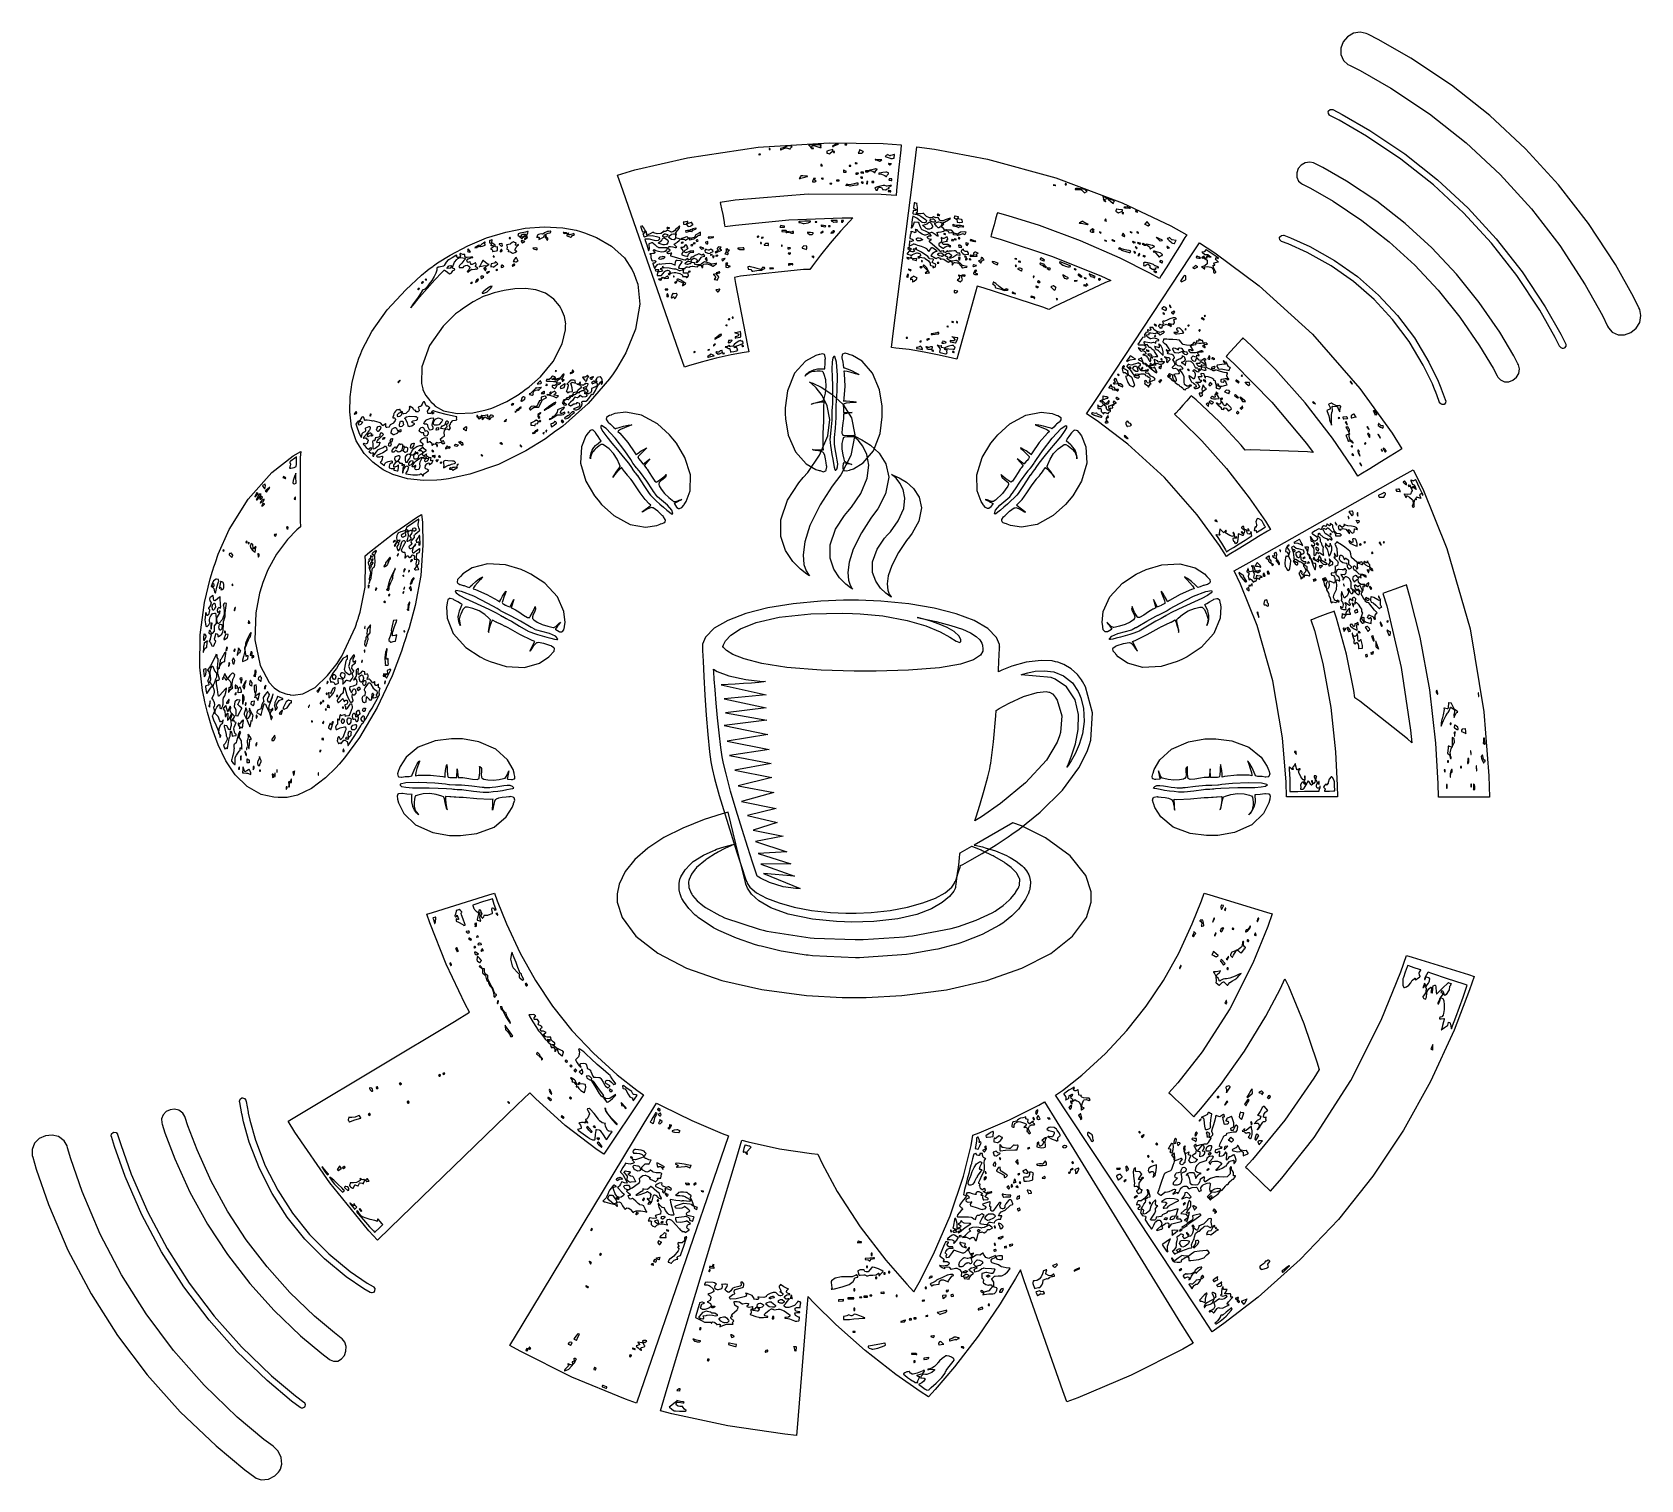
# Model space of a CAD drawing. Extents: x 46 to 308, y 59 to 295.
import ezdxf

# ---------------------------------------------------------------- set-up
doc = ezdxf.new("R2010")
doc.units = 0
doc.header["$MEASUREMENT"] = 0

msp = doc.modelspace()

# ---------------------------------------------------------------- linework, layer by layer
at = {"color": 7}
for points in [[(260.667, 289.348), (262.374, 288.49), (267.36, 285.636), (273.691, 281.418), (279.634, 276.72), (285.167, 271.564), (290.263, 265.979), (294.898, 259.985), (299.045, 253.609), (301.844, 248.593), (302.683, 246.874), (302.817, 246.601), (303.445, 245.89), (304.409, 245.433), (305.456, 245.431), (306.466, 245.816), (307.322, 246.519), (307.902, 247.469), (308.088, 248.599), (307.901, 249.556), (307.763, 249.837), (306.882, 251.634), (303.946, 256.879), (299.581, 263.561), (294.7, 269.854), (289.334, 275.728), (283.513, 281.149), (277.268, 286.088), (270.63, 290.513), (265.417, 293.497), (263.631, 294.393), (263.351, 294.535), (262.402, 294.732), (261.277, 294.559), (260.327, 293.988), (259.623, 293.142), (259.232, 292.136), (259.23, 291.09), (259.684, 290.121), (260.393, 289.486), (260.667, 289.348)], [(295.381, 243.24), (295.313, 243.24), (295.111, 243.316), (294.939, 243.479), (294.922, 243.523), (294.156, 245.041), (291.621, 249.479), (287.891, 255.109), (283.752, 260.4), (279.218, 265.333), (274.306, 269.893), (269.03, 274.063), (263.409, 277.825), (258.975, 280.39), (257.458, 281.164), (257.395, 281.2), (257.201, 281.478), (257.183, 281.809), (257.211, 281.869), (257.245, 281.932), (257.522, 282.126), (257.854, 282.144), (257.917, 282.116), (259.454, 281.332), (263.945, 278.734), (269.641, 274.924), (274.983, 270.701), (279.96, 266.083), (284.55, 261.089), (288.738, 255.735), (292.506, 250.038), (295.067, 245.553), (295.84, 244.016), (295.874, 243.955), (295.874, 243.625), (295.662, 243.346), (295.592, 243.31), (295.582, 243.294), (295.431, 243.24), (295.381, 243.24)], [(187.642, 276.401), (187.554, 275.582), (187.219, 272.288), (186.884, 268.976), (186.796, 268.147), (184.379, 268.315), (172.464, 268.376), (160.584, 267.379), (158.185, 267.017), (158.237, 266.752), (158.394, 265.955), (158.568, 265.042), (158.735, 264.13), (158.878, 263.332), (158.926, 263.066), (160.672, 263.323), (169.324, 264.2), (178.012, 264.531), (179.776, 264.513), (179.262, 263.97), (177.741, 262.319), (176.066, 260.396), (174.491, 258.432), (173.182, 256.699), (172.755, 256.117), (171.723, 256.073), (161.492, 254.988), (160.478, 254.812), (160.672, 253.807), (162.613, 243.717), (162.807, 242.711), (162.089, 242.587), (159.943, 242.186), (157.502, 241.653), (155.091, 241.015), (153.017, 240.391), (152.33, 240.171), (151.42, 242.783), (142.336, 268.853), (141.428, 271.463), (144.249, 272.298), (152.866, 274.294), (164.323, 276.036), (175.886, 276.727), (184.711, 276.604), (187.642, 276.401)], [(166.158, 275.802), (166.158, 275.758), (166.158, 275.659), (166.158, 275.626), (166.193, 275.626), (166.271, 275.626), (166.299, 275.626), (166.299, 275.67), (166.273, 275.785), (166.265, 275.802), (166.237, 275.802), (166.178, 275.802), (166.158, 275.802)], [(167.958, 275.766), (167.958, 275.722), (167.958, 275.623), (167.958, 275.59), (167.992, 275.59), (168.071, 275.59), (168.099, 275.59), (168.159, 275.626), (168.672, 275.874), (168.734, 275.908), (168.768, 275.908), (168.847, 275.908), (168.874, 275.908), (168.935, 275.89), (169.474, 275.714), (169.546, 275.696), (169.546, 275.794), (169.809, 276.04), (169.863, 276.085), (169.809, 276.102), (169.413, 276.208), (169.369, 276.225), (169.333, 276.225), (169.253, 276.225), (169.227, 276.225), (169.067, 276.155), (168.42, 275.904), (168.002, 275.776), (167.958, 275.766)], [(172.544, 276.365), (172.597, 276.331), (172.861, 276.04), (172.861, 275.942), (172.905, 275.942), (173.004, 275.942), (173.038, 275.942), (173.038, 276.007), (173.112, 276.199), (173.268, 276.295), (173.32, 276.295), (173.364, 276.295), (173.463, 276.295), (173.496, 276.295), (173.593, 276.243), (174.366, 275.978), (174.625, 275.978), (174.607, 275.996), (174.493, 276.138), (174.485, 276.155), (174.511, 276.182), (174.625, 276.348), (174.625, 276.401), (174.367, 276.401), (173.597, 276.397), (172.755, 276.375), (172.544, 276.365)], [(173.038, 275.872), (173.038, 275.856), (173.038, 275.816), (173.038, 275.802), (173.116, 275.802), (173.294, 275.802), (173.354, 275.802), (173.354, 275.82), (173.354, 275.86), (173.354, 275.872), (173.275, 275.872), (173.097, 275.872), (173.038, 275.872)], [(175.507, 275.379), (175.507, 275.291), (175.507, 275.092), (175.507, 275.026), (175.63, 275.026), (175.938, 274.938), (176, 274.92), (176.044, 274.964), (176.441, 275.335), (176.495, 275.379), (176.495, 275.441), (176.495, 275.58), (176.495, 275.626), (176.363, 275.591), (175.854, 275.449), (175.594, 275.379), (175.507, 275.379)], [(176.459, 276.189), (176.459, 276.173), (176.459, 276.133), (176.459, 276.119), (176.494, 276.119), (176.573, 276.119), (176.601, 276.119), (176.601, 276.153), (176.808, 276.257), (177.279, 276.427), (177.411, 276.472), (177.287, 276.472), (177.01, 276.472), (176.918, 276.472), (176.882, 276.463), (176.503, 276.233), (176.459, 276.189)], [(176.601, 275.307), (176.601, 275.263), (176.601, 275.164), (176.601, 275.131), (176.645, 275.131), (176.744, 275.131), (176.778, 275.131), (176.778, 275.175), (176.778, 275.274), (176.778, 275.307), (176.734, 275.307), (176.634, 275.307), (176.601, 275.307)], [(178.435, 276.437), (178.435, 276.419), (178.435, 276.38), (178.435, 276.365), (178.524, 276.365), (178.722, 276.365), (178.788, 276.365), (178.788, 276.383), (178.788, 276.425), (178.788, 276.437), (178.7, 276.437), (178.501, 276.437), (178.435, 276.437)], [(180.835, 275.59), (180.835, 275.457), (180.684, 275.088), (180.658, 275.06), (180.817, 275.06), (181.23, 275.036), (181.292, 275.026), (181.292, 275.088), (181.468, 275.247), (181.504, 275.273), (181.442, 275.308), (180.905, 275.564), (180.835, 275.59)], [(234.138, 261.761), (233.842, 261.282), (232.948, 259.844), (231.915, 258.199), (230.884, 256.552), (229.99, 255.115), (229.694, 254.635), (228.124, 255.506), (223.308, 257.923), (216.817, 260.774), (210.167, 263.229), (205.033, 264.848), (203.306, 265.325), (203.235, 265.064), (203.021, 264.282), (202.771, 263.385), (202.517, 262.487), (202.288, 261.705), (202.212, 261.444), (203.904, 260.977), (212.128, 258.277), (220.159, 255.05), (221.757, 254.317), (220.891, 253.974), (212.477, 250.031), (211.667, 249.59), (210.713, 249.971), (200.977, 253.118), (199.989, 253.365), (199.715, 252.378), (196.946, 242.465), (196.674, 241.476), (195.969, 241.654), (193.849, 242.157), (191.404, 242.655), (188.939, 243.039), (186.775, 243.305), (186.054, 243.381), (186.398, 246.107), (189.839, 273.36), (190.183, 276.085), (193.078, 275.707), (201.704, 274.066), (212.821, 271.04), (223.609, 266.956), (231.573, 263.18), (234.138, 261.761)], [(164.43, 274.85), (164.43, 274.832), (164.43, 274.792), (164.43, 274.778), (164.509, 274.778), (164.687, 274.814), (164.747, 274.814), (164.747, 274.832), (164.747, 274.872), (164.747, 274.884), (164.72, 274.876), (164.502, 274.85), (164.43, 274.85)], [(174.555, 273.19), (174.555, 273.13), (174.555, 272.991), (174.555, 272.944), (174.625, 272.944), (174.783, 272.944), (174.837, 272.944), (174.81, 272.971), (174.695, 273.137), (174.695, 273.19), (174.66, 273.19), (174.581, 273.19), (174.555, 273.19)], [(179.175, 273.014), (179.175, 272.988), (179.175, 272.93), (179.175, 272.91), (179.246, 272.91), (179.404, 272.91), (179.458, 272.91), (179.458, 272.936), (179.458, 272.995), (179.458, 273.014), (179.386, 273.014), (179.228, 273.014), (179.175, 273.014)], [(180.129, 273.439), (180.129, 273.421), (180.129, 273.381), (180.129, 273.367), (180.207, 273.367), (180.385, 273.367), (180.446, 273.367), (180.446, 273.385), (180.446, 273.426), (180.446, 273.439), (180.418, 273.43), (180.201, 273.439), (180.129, 273.439)], [(182.456, 272.274), (182.456, 272.258), (182.456, 272.218), (182.456, 272.204), (182.589, 272.196), (183.042, 272.098), (183.232, 271.939), (183.232, 271.885), (183.267, 271.885), (183.347, 271.885), (183.374, 271.885), (183.374, 272.01), (183.673, 272.354), (183.727, 272.38), (183.727, 272.398), (183.727, 272.438), (183.727, 272.451), (183.647, 272.451), (183.435, 272.477), (183.408, 272.485), (183.303, 272.451), (182.667, 272.274), (182.456, 272.274)], [(183.374, 274.002), (183.374, 273.986), (183.374, 273.946), (183.374, 273.932), (183.567, 273.932), (184.088, 273.747), (184.15, 273.72), (184.185, 273.747), (184.467, 273.941), (184.503, 273.968), (184.387, 273.959), (183.938, 273.959), (183.489, 273.994), (183.374, 274.002)], [(185.844, 274.602), (185.8, 274.62), (185.429, 274.797), (185.385, 274.814), (185.385, 274.768), (185.208, 274.629), (185.032, 274.497), (185.032, 274.497), (185.032, 274.482), (185.175, 274.432), (185.495, 274.325), (185.82, 274.224), (185.943, 274.179), (185.984, 274.179), (185.993, 274.17), (186.205, 274.184), (186.41, 274.215), (186.479, 274.215), (186.487, 274.277), (186.539, 274.753), (186.549, 274.814), (186.469, 274.797), (186.169, 274.721), (185.904, 274.629), (185.844, 274.602)], [(185.561, 273.333), (185.561, 273.28), (185.8, 273.13), (185.844, 273.12), (185.86, 273.138), (186.028, 273.28), (186.054, 273.297), (185.93, 273.297), (185.613, 273.324), (185.561, 273.333)], [(253.012, 269.981), (254.276, 269.333), (257.97, 267.196), (262.675, 264.061), (267.109, 260.593), (271.26, 256.806), (275.107, 252.713), (278.639, 248.332), (281.839, 243.676), (284.026, 240.014), (284.692, 238.76), (284.786, 238.581), (285.218, 238.117), (285.875, 237.819), (286.581, 237.823), (287.257, 238.082), (287.824, 238.548), (288.203, 239.178), (288.315, 239.922), (288.174, 240.552), (288.079, 240.735), (287.386, 242.044), (285.108, 245.864), (281.766, 250.731), (278.073, 255.319), (274.046, 259.606), (269.706, 263.573), (265.07, 267.203), (260.157, 270.474), (256.305, 272.696), (254.988, 273.367), (254.799, 273.461), (254.161, 273.593), (253.409, 273.474), (252.775, 273.09), (252.306, 272.522), (252.049, 271.847), (252.05, 271.146), (252.356, 270.498), (252.829, 270.074), (253.012, 269.981)], [(171.31, 271.356), (171.31, 271.356), (171.246, 271.207), (171.079, 270.951), (171.027, 270.897), (171.061, 270.897), (171.14, 270.897), (171.167, 270.897), (171.316, 270.951), (171.929, 271.137), (172.284, 271.216), (172.402, 271.216), (172.402, 271.234), (172.402, 271.274), (172.402, 271.286), (172.209, 271.286), (171.631, 271.322), (171.31, 271.356), (171.31, 271.356)], [(173.354, 270.897), (173.345, 270.853), (173.23, 270.518), (173.214, 270.474), (173.214, 270.448), (173.214, 270.389), (173.214, 270.368), (173.284, 270.368), (173.442, 270.368), (173.496, 270.368), (173.556, 270.368), (173.734, 270.456), (173.813, 270.545), (173.813, 270.545), (173.804, 270.554), (173.641, 270.594), (173.496, 270.69), (173.496, 270.721), (173.513, 270.739), (173.655, 270.881), (173.673, 270.897), (173.593, 270.897), (173.414, 270.897), (173.354, 270.897)], [(174.625, 270.933), (174.633, 270.907), (174.863, 270.784), (174.908, 270.793), (174.908, 270.837), (174.908, 270.936), (174.908, 270.969), (174.88, 270.961), (174.688, 270.933), (174.625, 270.933)], [(176, 270.087), (176, 270.069), (176, 270.03), (176, 270.015), (176.079, 270.015), (176.258, 270.015), (176.319, 270.015), (176.319, 270.033), (176.319, 270.075), (176.319, 270.087), (176.239, 270.087), (176.059, 270.087), (176, 270.087)], [(177.094, 270.617), (177.094, 270.599), (177.094, 270.559), (177.094, 270.545), (177.209, 270.545), (177.467, 270.545), (177.553, 270.545), (177.553, 270.563), (177.553, 270.604), (177.553, 270.617), (177.438, 270.617), (177.18, 270.617), (177.094, 270.617)], [(178.223, 272.274), (178.223, 272.186), (178.223, 271.987), (178.223, 271.921), (178.337, 271.921), (178.595, 271.921), (178.682, 271.921), (178.682, 271.966), (178.682, 272.065), (178.682, 272.098), (178.602, 272.098), (178.365, 272.23), (178.365, 272.274), (178.329, 272.274), (178.249, 272.274), (178.223, 272.274)], [(178.929, 269.875), (178.929, 269.875), (178.822, 269.981), (178.788, 269.981), (178.77, 269.965), (178.664, 269.823), (178.646, 269.805), (178.646, 269.788), (178.646, 269.748), (178.646, 269.735), (178.672, 269.744), (178.901, 269.796), (178.929, 269.805), (178.963, 269.796), (179.211, 269.717), (179.247, 269.699), (179.388, 269.726), (179.947, 269.819), (180.49, 269.893), (180.622, 269.911), (180.622, 269.973), (180.622, 270.112), (180.622, 270.158), (180.586, 270.158), (180.508, 270.158), (180.482, 270.158), (180.356, 270.123), (179.98, 270.03), (179.492, 269.925), (179.111, 269.865), (178.945, 269.858), (178.929, 269.875)], [(180.233, 271.779), (180.233, 271.735), (180.233, 271.636), (180.233, 271.603), (180.278, 271.603), (180.377, 271.603), (180.41, 271.603), (180.48, 271.603), (180.692, 271.735), (180.692, 271.779), (180.577, 271.779), (180.319, 271.779), (180.233, 271.779)], [(181.011, 271.146), (181.019, 271.119), (181.251, 270.969), (181.328, 270.969), (181.328, 271.013), (181.328, 271.113), (181.328, 271.146), (181.292, 271.137), (181.037, 271.137), (181.011, 271.146)], [(181.045, 271.921), (181.045, 271.895), (181.045, 271.836), (181.045, 271.815), (181.16, 271.815), (181.46, 271.789), (181.504, 271.779), (181.504, 271.823), (181.504, 271.923), (181.504, 271.956), (181.388, 271.956), (181.131, 271.921), (181.045, 271.921)], [(181.115, 270.334), (181.124, 270.308), (181.355, 270.158), (181.434, 270.158), (181.434, 270.202), (181.434, 270.301), (181.434, 270.334), (181.354, 270.334), (181.175, 270.334), (181.115, 270.334)], [(181.821, 272.168), (181.821, 272.124), (181.821, 272.025), (181.821, 271.992), (181.892, 271.992), (182.05, 271.992), (182.104, 271.992), (182.182, 271.992), (182.422, 272.124), (182.422, 272.168), (182.368, 272.16), (181.883, 272.16), (181.821, 272.168)], [(182.033, 270.404), (182.033, 270.316), (182.006, 270.087), (181.997, 270.051), (182.041, 270.051), (182.141, 270.051), (182.174, 270.051), (182.174, 270.14), (182.2, 270.37), (182.21, 270.404), (182.166, 270.404), (182.066, 270.404), (182.033, 270.404)], [(182.845, 270.44), (182.845, 270.396), (182.845, 270.297), (182.845, 270.264), (182.923, 270.264), (183.101, 270.264), (183.162, 270.264), (183.162, 270.308), (183.162, 270.407), (183.162, 270.44), (183.082, 270.44), (182.904, 270.44), (182.845, 270.44)], [(184.01, 271.779), (184.01, 271.735), (184.01, 271.636), (184.01, 271.603), (184.044, 271.613), (184.299, 271.666), (184.326, 271.675), (184.459, 271.613), (184.97, 271.37), (185.175, 271.25), (185.244, 271.25), (185.252, 271.26), (185.353, 271.424), (185.543, 271.64), (185.597, 271.675), (185.597, 271.719), (185.597, 271.818), (185.597, 271.851), (185.517, 271.851), (185.279, 271.93), (185.279, 271.956), (185.155, 271.939), (184.643, 271.869), (184.132, 271.797), (184.01, 271.779)], [(185.667, 270.863), (185.667, 270.802), (185.64, 270.643), (185.631, 270.617), (185.746, 270.617), (186.004, 270.581), (186.09, 270.581), (186.09, 270.643), (186.116, 270.801), (186.126, 270.827), (186.01, 270.827), (185.711, 270.855), (185.667, 270.863)], [(212.442, 269.911), (212.442, 269.893), (212.416, 269.849), (212.408, 269.839), (212.442, 269.831), (212.689, 269.744), (212.725, 269.735), (212.725, 269.752), (212.761, 269.792), (212.761, 269.805), (212.733, 269.814), (212.477, 269.903), (212.442, 269.911)], [(214.419, 270.087), (214.409, 270.069), (214.357, 269.929), (214.348, 269.911), (214.365, 269.903), (214.457, 269.875), (214.489, 269.875), (214.497, 269.893), (214.55, 270.035), (214.559, 270.051), (214.523, 270.051), (214.445, 270.087), (214.419, 270.087)], [(185.279, 269.663), (185.243, 269.673), (184.996, 269.761), (184.962, 269.769), (184.697, 269.752), (183.757, 269.572), (183.366, 269.368), (183.374, 269.346), (183.382, 269.329), (183.515, 269.077), (183.515, 268.993), (183.585, 268.993), (183.744, 268.993), (183.797, 268.993), (183.805, 269.081), (183.908, 269.386), (184.096, 269.496), (184.15, 269.486), (184.229, 269.478), (184.493, 269.373), (184.581, 269.161), (184.573, 269.099), (184.731, 269.099), (185.088, 269.063), (185.208, 269.063), (185.208, 269.11), (185.335, 269.25), (185.622, 269.285), (185.702, 269.276), (185.684, 269.294), (185.569, 269.435), (185.561, 269.452), (185.613, 269.48), (186.001, 269.735), (186.054, 269.769), (186.019, 269.769), (185.94, 269.769), (185.914, 269.769), (185.842, 269.761), (185.582, 269.73), (185.339, 269.681), (185.279, 269.663)], [(185.491, 268.887), (185.491, 268.861), (185.491, 268.801), (185.491, 268.781), (185.605, 268.781), (185.863, 268.746), (185.95, 268.746), (185.95, 268.791), (185.95, 268.89), (185.95, 268.923), (185.896, 268.914), (185.517, 268.879), (185.491, 268.887)], [(216.04, 269.31), (216.031, 269.294), (215.979, 269.151), (215.97, 269.133), (215.987, 269.125), (216.081, 269.099), (216.112, 269.099), (216.297, 269.099), (216.713, 269.099), (216.852, 269.099), (216.869, 269.091), (216.976, 269.039), (216.994, 269.029), (217.047, 268.985), (217.434, 268.614), (217.488, 268.57), (217.496, 268.598), (217.875, 268.773), (217.946, 268.781), (217.91, 268.817), (217.592, 269.073), (217.558, 269.099), (217.54, 269.109), (217.434, 269.161), (217.417, 269.169), (217.231, 269.187), (216.516, 269.253), (216.085, 269.302), (216.04, 269.31)], [(220.45, 268.005), (220.485, 267.953), (220.573, 267.539), (220.556, 267.512), (220.573, 267.503), (220.715, 267.451), (220.733, 267.442), (220.759, 267.495), (221.112, 267.67), (221.156, 267.652), (221.174, 267.644), (221.314, 267.591), (221.332, 267.582), (221.394, 267.494), (222.126, 266.876), (222.214, 266.84), (222.204, 266.858), (222.152, 267.036), (222.144, 267.053), (222.178, 267.071), (222.381, 267.221), (222.39, 267.229), (222.196, 267.301), (221.42, 267.605), (220.645, 267.927), (220.45, 268.005)], [(220.698, 267.335), (220.698, 267.319), (220.663, 267.279), (220.663, 267.265), (220.689, 267.257), (220.918, 267.168), (220.945, 267.159), (220.945, 267.177), (220.979, 267.217), (220.979, 267.229), (220.953, 267.239), (220.725, 267.327), (220.698, 267.335)], [(189.758, 266.947), (189.749, 266.858), (189.662, 266.153), (189.654, 266.065), (189.724, 266.057), (190.077, 265.879), (190.077, 265.818), (190.077, 265.792), (189.953, 265.713), (189.688, 265.704), (189.618, 265.712), (189.609, 265.66), (189.556, 265.237), (189.548, 265.183), (189.592, 265.175), (189.927, 265.122), (189.971, 265.113), (190.111, 265.096), (190.839, 264.8), (191.584, 264.24), (191.735, 264.09), (191.735, 264.028), (191.699, 263.889), (191.699, 263.842), (191.689, 263.816), (191.462, 263.693), (191.418, 263.701), (191.374, 263.711), (191.037, 263.763), (190.993, 263.772), (190.851, 263.922), (190.199, 264.465), (189.617, 264.743), (189.512, 264.76), (189.484, 264.567), (189.388, 263.808), (189.291, 263.049), (189.265, 262.855), (189.309, 262.847), (189.534, 263.084), (189.776, 263.675), (189.83, 263.842), (189.883, 263.834), (190.34, 263.781), (190.394, 263.772), (190.416, 263.772), (190.486, 263.626), (190.61, 263.288), (190.766, 262.909), (190.895, 262.69), (190.959, 262.643), (191.011, 262.608), (191.531, 262.41), (192.086, 262.123), (192.158, 262.044), (192.158, 262.018), (192.158, 261.958), (192.158, 261.938), (192.158, 261.898), (191.95, 261.775), (191.619, 261.682), (191.558, 261.691), (191.432, 261.705), (191.065, 261.84), (190.637, 262.106), (190.332, 262.386), (190.217, 262.526), (190.217, 262.573), (190.146, 262.573), (189.987, 262.607), (189.935, 262.607), (189.943, 262.563), (190.032, 262.194), (190.041, 262.15), (189.997, 262.15), (189.865, 262.096), (189.865, 262.078), (189.793, 262.106), (189.53, 262.202), (189.265, 262.3), (189.195, 262.326), (189.195, 262.308), (189.195, 262.268), (189.195, 262.254), (189.195, 262.228), (189.283, 262.159), (189.301, 262.15), (189.283, 262.106), (189.141, 261.769), (189.125, 261.725), (189.115, 261.665), (189.061, 261.188), (189.053, 261.126), (189.141, 261.118), (189.45, 261.043), (189.582, 260.92), (189.582, 260.879), (189.582, 260.853), (189.582, 260.794), (189.582, 260.773), (189.582, 260.739), (189.344, 260.633), (189.265, 260.633), (189.238, 260.642), (189.045, 260.73), (189.019, 260.739), (189.009, 260.651), (188.921, 259.971), (188.913, 259.891), (188.965, 259.891), (189.123, 259.975), (189.538, 260.183), (189.654, 260.244), (189.724, 260.244), (189.881, 260.21), (189.935, 260.21), (190.005, 260.165), (190.311, 260.059), (190.883, 259.874), (191.448, 259.664), (191.743, 259.512), (191.805, 259.432), (191.821, 259.416), (191.981, 259.199), (192.14, 259.037), (192.158, 259.045), (192.192, 259.073), (192.422, 259.416), (192.651, 259.69), (192.687, 259.68), (192.801, 259.636), (193.242, 259.359), (193.437, 259.133), (193.428, 259.115), (193.428, 259.099), (193.428, 259.059), (193.428, 259.045), (193.296, 259.011), (192.739, 258.684), (192.466, 258.392), (192.476, 258.374), (192.484, 258.358), (192.633, 258.268), (192.946, 258.101), (193.253, 257.948), (193.392, 257.881), (193.392, 257.881), (193.392, 257.881), (193.481, 257.965), (193.639, 258.031), (193.675, 258.021), (193.71, 258.021), (193.806, 257.996), (193.815, 257.987), (193.86, 257.978), (194.036, 257.792), (194.028, 257.774), (194.098, 257.774), (194.256, 257.81), (194.31, 257.81), (194.336, 257.802), (194.528, 257.774), (194.593, 257.774), (194.663, 257.73), (195.261, 257.335), (195.333, 257.281), (195.341, 257.309), (195.546, 257.422), (195.615, 257.422), (195.65, 257.422), (195.746, 257.397), (195.756, 257.387), (195.8, 257.379), (195.918, 257.247), (195.914, 256.973), (195.898, 256.892), (195.932, 256.892), (196.011, 256.858), (196.038, 256.858), (196.055, 256.928), (196.175, 257.171), (196.347, 257.255), (196.391, 257.245), (196.435, 257.237), (196.77, 257.185), (196.814, 257.175), (196.955, 257.096), (197.414, 256.651), (197.592, 256.363), (197.592, 256.363), (197.6, 256.355), (197.907, 256.417), (198.287, 256.479), (198.331, 256.469), (198.331, 256.497), (198.357, 256.567), (198.367, 256.576), (198.287, 256.594), (197.634, 256.735), (197.556, 256.752), (197.564, 256.78), (197.375, 257.035), (196.885, 257.431), (196.744, 257.528), (196.708, 257.528), (196.62, 257.555), (196.603, 257.564), (196.541, 257.546), (196.064, 257.44), (196.004, 257.422), (195.854, 257.466), (195.323, 257.66), (195.112, 257.82), (195.122, 257.845), (195.122, 257.863), (195.122, 257.904), (195.122, 257.917), (195.138, 257.934), (195.281, 258.049), (195.298, 258.057), (195.21, 258.075), (194.91, 258.243), (194.822, 258.446), (194.84, 258.48), (194.866, 258.524), (195.072, 258.702), (195.297, 258.772), (195.333, 258.763), (195.367, 258.763), (195.457, 258.736), (195.475, 258.727), (195.509, 258.718), (195.8, 258.454), (195.828, 258.41), (195.828, 258.366), (195.792, 258.266), (195.792, 258.233), (195.756, 258.217), (195.509, 258.039), (195.475, 258.021), (195.501, 258.013), (195.666, 257.987), (195.721, 257.987), (195.756, 257.978), (196.064, 258.093), (196.549, 258.419), (196.674, 258.516), (196.726, 258.507), (197.185, 258.419), (197.239, 258.41), (197.221, 258.437), (197.193, 258.736), (197.203, 258.763), (197.131, 258.763), (196.946, 258.736), (196.92, 258.727), (196.885, 258.736), (196.716, 258.891), (196.584, 259.063), (196.567, 259.079), (196.505, 259.115), (196.264, 259.129), (195.836, 259.103), (195.446, 259.056), (195.271, 259.037), (195.263, 259.045), (195.263, 259.045), (195.122, 259.151), (195.122, 259.151), (195.104, 259.143), (195.002, 258.983), (194.845, 258.86), (194.804, 258.869), (194.776, 258.878), (194.584, 258.903), (194.521, 258.903), (194.529, 258.931), (194.557, 259.096), (194.557, 259.151), (194.513, 259.143), (194.142, 259.055), (194.098, 259.045), (194.062, 259.045), (193.974, 259.071), (193.958, 259.079), (193.815, 259.23), (192.378, 260.492), (192.228, 260.597), (192.228, 260.641), (192.264, 260.74), (192.264, 260.773), (192.29, 260.791), (192.545, 260.969), (192.581, 260.985), (192.466, 261.003), (192.074, 261.1), (191.911, 261.226), (191.911, 261.268), (191.911, 261.312), (191.937, 261.426), (191.947, 261.444), (191.955, 261.47), (192.114, 261.55), (192.448, 261.559), (192.546, 261.549), (192.546, 261.567), (192.546, 261.608), (192.546, 261.621), (192.519, 261.647), (192.326, 261.903), (192.3, 261.938), (192.3, 261.965), (192.3, 262.024), (192.3, 262.044), (192.316, 262.071), (192.581, 262.159), (192.617, 262.15), (192.651, 262.15), (192.739, 262.123), (192.757, 262.114), (192.836, 262.062), (193.146, 261.845), (193.455, 261.611), (193.535, 261.549), (193.569, 261.549), (193.665, 261.524), (193.675, 261.515), (193.657, 261.577), (193.515, 262.088), (193.499, 262.15), (193.533, 262.141), (193.74, 262.159), (194.142, 262.23), (194.529, 262.339), (194.715, 262.423), (194.733, 262.467), (194.741, 262.485), (194.513, 262.745), (194.248, 262.988), (194.24, 262.996), (194.23, 263.014), (194.363, 263.265), (194.565, 263.464), (194.593, 263.455), (194.583, 263.473), (194.495, 263.639), (194.487, 263.665), (194.487, 263.683), (194.487, 263.725), (194.487, 263.737), (194.671, 263.799), (195.359, 264.152), (195.651, 264.407), (195.651, 264.407), (195.636, 264.429), (195.475, 264.413), (195.143, 264.311), (194.791, 264.17), (194.601, 264.082), (194.557, 264.054), (194.513, 264.038), (194.203, 264.033), (193.966, 264.082), (193.958, 264.09), (193.922, 264.144), (193.639, 264.539), (193.605, 264.583), (193.577, 264.575), (193.348, 264.523), (193.322, 264.513), (193.278, 264.513), (193.162, 264.539), (193.146, 264.547), (193.118, 264.565), (192.925, 264.673), (192.899, 264.69), (192.899, 264.662), (192.757, 264.575), (192.492, 264.513), (192.404, 264.513), (192.241, 264.513), (191.753, 264.716), (191.356, 265.095), (191.312, 265.183), (191.179, 265.183), (190.783, 265.166), (190.386, 265.148), (190.253, 265.148), (190.244, 265.166), (190.155, 265.333), (190.147, 265.359), (190.147, 265.377), (190.288, 265.429), (190.288, 265.429), (190.314, 265.457), (190.317, 265.671), (190.28, 266.109), (190.228, 266.561), (190.208, 266.796), (190.217, 266.84), (190.164, 266.858), (189.859, 266.947), (189.758, 266.947)], [(193.535, 265.113), (193.535, 265.068), (193.507, 264.954), (193.499, 264.936), (193.543, 264.928), (193.877, 264.875), (193.922, 264.866), (193.93, 264.892), (193.692, 265.068), (193.639, 265.077), (193.613, 265.077), (193.551, 265.104), (193.535, 265.113)], [(196.357, 264.796), (196.347, 264.761), (196.293, 264.479), (196.285, 264.443), (196.382, 264.425), (196.686, 264.231), (196.76, 263.896), (196.744, 263.808), (196.788, 263.799), (197.123, 263.747), (197.167, 263.737), (197.211, 263.747), (197.582, 263.799), (197.626, 263.808), (197.608, 263.843), (197.556, 264.108), (197.556, 264.195), (197.467, 264.213), (196.762, 264.355), (196.674, 264.371), (196.708, 264.389), (196.964, 264.557), (196.99, 264.583), (196.99, 264.601), (196.99, 264.641), (196.99, 264.654), (196.937, 264.672), (196.427, 264.787), (196.357, 264.796)], [(222.709, 265.924), (222.691, 265.89), (222.575, 265.642), (222.567, 265.606), (222.593, 265.598), (222.911, 265.361), (222.956, 265.325), (223.016, 265.343), (223.529, 265.509), (223.591, 265.535), (223.599, 265.563), (223.687, 265.756), (223.697, 265.782), (223.565, 265.792), (223.044, 265.841), (222.735, 265.908), (222.709, 265.924)], [(223.697, 265.395), (223.687, 265.379), (223.634, 265.237), (223.625, 265.219), (223.643, 265.21), (223.784, 265.158), (223.802, 265.148), (223.81, 265.166), (223.864, 265.307), (223.873, 265.325), (223.829, 265.325), (223.713, 265.387), (223.697, 265.395)], [(223.944, 266.241), (223.944, 266.224), (223.908, 266.185), (223.908, 266.171), (223.924, 266.163), (224.032, 266.11), (224.05, 266.101), (224.058, 266.119), (224.295, 266.149), (224.816, 266.092), (224.966, 266.065), (224.922, 266.083), (224.551, 266.251), (224.507, 266.277), (224.463, 266.295), (223.996, 266.259), (223.944, 266.241)], [(225.814, 265.642), (225.814, 265.625), (225.778, 265.585), (225.778, 265.571), (225.804, 265.555), (226.059, 265.447), (226.095, 265.429), (226.095, 265.447), (226.131, 265.489), (226.131, 265.501), (226.095, 265.519), (225.848, 265.634), (225.814, 265.642)], [(110.419, 255.904), (110.524, 255.984), (110.949, 256.293), (111.372, 256.603), (111.478, 256.682), (112.13, 257.15), (114.176, 258.436), (117.075, 259.964), (120.115, 261.231), (123.238, 262.194), (126.385, 262.818), (129.5, 263.062), (132.523, 262.887), (134.698, 262.475), (135.396, 262.254), (136.065, 262.05), (138.027, 261.284), (140.472, 259.91), (142.565, 257.98), (143.852, 256.044), (144.146, 255.341), (144.172, 255.28), (144.365, 254.742), (144.392, 254.67), (144.749, 253.679), (145.084, 250.439), (144.397, 246.35), (142.788, 242.532), (141.279, 239.94), (140.722, 239.113), (140.149, 238.275), (136.662, 234.25), (132.52, 230.594), (131.622, 229.941), (131.524, 229.871), (131.149, 229.606), (130.792, 229.342), (130.704, 229.27), (129.708, 228.527), (126.533, 226.551), (122.052, 224.362), (117.398, 222.776), (113.894, 222.003), (112.713, 221.861), (112.004, 221.779), (109.859, 221.724), (107.217, 221.999), (104.854, 222.691), (103.297, 223.467), (102.835, 223.802), (102.763, 223.856), (102.476, 224.068), (102.172, 224.278), (102.093, 224.331), (101.57, 224.714), (100.198, 226.129), (98.9072, 228.211), (98.1438, 230.499), (97.8299, 232.909), (97.8863, 235.361), (98.2391, 237.771), (98.8081, 240.061), (99.3207, 241.633), (99.5193, 242.146), (99.9049, 243.141), (101.419, 245.988), (103.937, 249.516), (106.969, 252.798), (109.53, 255.159), (110.419, 255.904)], [(125.272, 261.902), (125.287, 261.878), (125.262, 261.757), (125.2, 261.691), (125.2, 261.691), (125.2, 261.691), (125.429, 261.541), (125.8, 261.214), (125.871, 261.126), (125.898, 261.153), (126.091, 261.346), (126.118, 261.372), (126.126, 261.382), (126.241, 261.436), (126.258, 261.444), (126.293, 261.454), (126.576, 261.506), (126.611, 261.515), (126.664, 261.63), (126.846, 262.057), (126.894, 262.254), (126.894, 262.254), (126.781, 262.254), (126.445, 262.154), (125.615, 262), (125.413, 261.973), (125.403, 261.965), (125.288, 261.911), (125.272, 261.902)], [(128.447, 261.725), (128.429, 261.691), (128.287, 261.382), (128.271, 261.338), (128.323, 261.356), (128.64, 261.33), (128.658, 261.302), (128.658, 261.286), (128.694, 261.246), (128.694, 261.232), (128.684, 261.206), (128.632, 261.013), (128.623, 260.985), (128.712, 261.029), (129.046, 261.197), (129.381, 261.364), (129.469, 261.408), (129.451, 261.444), (129.592, 261.771), (129.646, 261.797), (129.662, 261.807), (129.769, 261.859), (129.786, 261.867), (129.865, 261.895), (130.169, 261.991), (130.456, 262.088), (130.528, 262.114), (130.536, 262.141), (130.564, 262.281), (130.564, 262.326), (130.51, 262.318), (130.179, 262.29), (130.069, 262.29), (130.015, 262.264), (129.558, 262.071), (129.505, 262.044), (129.478, 262.027), (129.284, 261.849), (129.257, 261.831), (129.248, 261.849), (129.023, 261.872), (128.57, 261.769), (128.447, 261.725)], [(132.608, 262.114), (132.608, 262.097), (132.644, 262.057), (132.644, 262.044), (132.653, 262.027), (132.803, 261.973), (133.094, 261.991), (133.174, 262.008), (133.174, 262.026), (133.138, 262.066), (133.138, 262.078), (133.128, 262.088), (132.687, 262.123), (132.608, 262.114)], [(133.21, 261.902), (133.226, 261.867), (133.218, 261.709), (133.174, 261.621), (133.174, 261.621), (133.174, 261.582), (133.49, 261.466), (133.809, 261.338), (133.809, 261.338), (133.826, 261.33), (133.967, 261.426), (134.038, 261.594), (134.02, 261.621), (134.09, 261.621), (134.249, 261.655), (134.302, 261.655), (134.319, 261.665), (134.434, 261.717), (134.444, 261.725), (134.434, 261.753), (134.346, 261.947), (134.338, 261.973), (134.196, 261.911), (133.667, 261.749), (133.42, 261.758), (133.42, 261.761), (133.42, 261.833), (133.456, 261.991), (133.456, 262.044), (133.438, 262.027), (133.244, 261.911), (133.21, 261.902)], [(145.204, 263.066), (145.23, 262.978), (145.344, 262.643), (145.459, 262.308), (145.485, 262.22), (145.555, 262.238), (145.824, 262.268), (145.97, 262.212), (145.98, 262.184), (145.988, 262.158), (145.661, 261.92), (145.591, 261.902), (145.608, 261.849), (145.749, 261.462), (145.767, 261.408), (145.812, 261.418), (146.146, 261.533), (146.19, 261.549), (146.323, 261.593), (147.107, 261.629), (148.033, 261.418), (148.237, 261.338), (148.245, 261.312), (148.298, 261.118), (148.307, 261.092), (148.316, 261.065), (148.141, 260.853), (148.096, 260.843), (148.052, 260.835), (147.718, 260.748), (147.673, 260.739), (147.479, 260.818), (146.64, 261.051), (145.978, 261.056), (145.874, 261.02), (145.934, 260.835), (146.19, 260.103), (146.447, 259.372), (146.509, 259.185), (146.553, 259.195), (146.662, 259.5), (146.614, 260.138), (146.579, 260.314), (146.631, 260.332), (147.055, 260.474), (147.108, 260.49), (147.133, 260.5), (147.257, 260.394), (147.513, 260.139), (147.822, 259.857), (148.048, 259.704), (148.131, 259.68), (148.193, 259.662), (148.752, 259.698), (149.401, 259.662), (149.508, 259.608), (149.508, 259.582), (149.532, 259.514), (149.542, 259.504), (149.55, 259.486), (149.436, 259.27), (149.179, 259.037), (149.119, 259.009), (148.997, 258.971), (148.608, 258.94), (148.099, 259.006), (147.705, 259.144), (147.54, 259.249), (147.531, 259.292), (147.504, 259.284), (147.275, 259.231), (147.249, 259.221), (147.275, 259.187), (147.504, 258.877), (147.531, 258.833), (147.504, 258.825), (147.391, 258.725), (147.391, 258.692), (147.215, 258.692), (146.818, 258.656), (146.685, 258.656), (146.685, 258.64), (146.71, 258.596), (146.72, 258.586), (146.72, 258.578), (146.844, 258.542), (146.862, 258.55), (146.862, 258.436), (146.862, 258.18), (146.862, 258.093), (146.878, 258.031), (147.046, 257.554), (147.072, 257.492), (147.161, 257.52), (147.487, 257.572), (147.638, 257.513), (147.638, 257.492), (147.638, 257.466), (147.673, 257.408), (147.673, 257.387), (147.682, 257.361), (147.505, 257.157), (147.461, 257.139), (147.389, 257.139), (147.231, 257.139), (147.179, 257.139), (147.205, 257.061), (147.434, 256.409), (147.461, 256.329), (147.5, 256.329), (147.62, 256.483), (147.91, 256.832), (147.99, 256.928), (148.016, 256.938), (148.245, 256.99), (148.273, 256.999), (148.361, 256.982), (148.686, 257.006), (149.281, 257.07), (149.885, 257.109), (150.227, 257.084), (150.319, 257.035), (150.345, 257.026), (150.591, 256.89), (150.807, 256.814), (150.813, 256.822), (150.839, 256.858), (150.891, 257.263), (150.99, 257.598), (151.025, 257.598), (151.147, 257.608), (151.667, 257.533), (151.941, 257.424), (151.941, 257.387), (151.941, 257.369), (151.967, 257.325), (151.977, 257.315), (151.871, 257.227), (151.509, 256.704), (151.394, 256.339), (151.412, 256.329), (151.428, 256.311), (151.601, 256.287), (151.95, 256.267), (152.286, 256.258), (152.436, 256.257), (152.436, 256.257), (152.436, 256.257), (152.474, 256.369), (152.602, 256.497), (152.647, 256.505), (152.681, 256.505), (152.761, 256.54), (152.789, 256.54), (152.833, 256.55), (153.07, 256.462), (153.07, 256.433), (153.096, 256.451), (153.29, 256.567), (153.318, 256.576), (153.344, 256.585), (153.573, 256.638), (153.599, 256.646), (153.687, 256.629), (154.04, 256.576), (154.392, 256.523), (154.481, 256.505), (154.481, 256.567), (154.657, 256.744), (154.693, 256.752), (154.728, 256.752), (154.806, 256.786), (154.833, 256.786), (154.878, 256.796), (155.049, 256.726), (155.169, 256.479), (155.186, 256.399), (155.221, 256.399), (155.301, 256.433), (155.328, 256.433), (155.31, 256.505), (155.305, 256.774), (155.425, 256.92), (155.469, 256.928), (155.513, 256.938), (155.848, 257.026), (155.892, 257.035), (156.059, 257.017), (156.672, 256.796), (156.95, 256.61), (156.95, 256.61), (157.016, 256.61), (157.215, 256.792), (157.541, 256.99), (157.585, 256.999), (157.585, 257.026), (157.559, 257.096), (157.551, 257.105), (157.471, 257.088), (156.818, 256.946), (156.74, 256.928), (156.73, 256.956), (156.443, 257.11), (155.822, 257.281), (155.645, 257.315), (155.61, 257.315), (155.521, 257.291), (155.505, 257.281), (155.451, 257.247), (155.257, 257.101), (155.062, 256.937), (155.01, 256.892), (154.851, 256.876), (154.291, 256.844), (154.032, 256.902), (154.023, 256.928), (154.023, 256.946), (153.996, 256.99), (153.988, 256.999), (153.996, 257.017), (154.048, 257.185), (154.058, 257.211), (153.97, 257.193), (153.625, 257.223), (153.458, 257.372), (153.458, 257.422), (153.458, 257.496), (153.563, 257.718), (153.739, 257.872), (153.775, 257.881), (153.81, 257.881), (153.89, 257.917), (153.917, 257.917), (153.952, 257.926), (154.332, 257.776), (154.376, 257.74), (154.384, 257.722), (154.41, 257.604), (154.41, 257.564), (154.392, 257.529), (154.251, 257.281), (154.234, 257.245), (154.26, 257.255), (154.455, 257.307), (154.481, 257.315), (154.515, 257.325), (154.745, 257.555), (155.044, 258.031), (155.116, 258.163), (155.169, 258.173), (155.627, 258.261), (155.681, 258.269), (155.654, 258.287), (155.477, 258.552), (155.469, 258.586), (155.441, 258.57), (155.248, 258.463), (155.222, 258.446), (155.186, 258.437), (154.966, 258.507), (154.78, 258.614), (154.763, 258.622), (154.692, 258.632), (154.467, 258.549), (154.088, 258.358), (153.756, 258.166), (153.607, 258.084), (153.599, 258.093), (153.599, 258.093), (153.511, 258.124), (153.422, 258.127), (153.422, 258.127), (153.413, 258.111), (153.387, 257.92), (153.288, 257.748), (153.246, 257.74), (153.22, 257.732), (152.991, 257.678), (152.965, 257.668), (152.955, 257.696), (152.902, 257.89), (152.893, 257.917), (152.858, 257.89), (152.575, 257.661), (152.54, 257.634), (152.505, 257.634), (152.426, 257.598), (152.4, 257.598), (152.206, 257.678), (150.327, 258.235), (150.143, 258.269), (150.133, 258.287), (150.107, 258.407), (150.107, 258.446), (150.124, 258.481), (150.265, 258.728), (150.283, 258.763), (150.168, 258.736), (149.771, 258.666), (149.586, 258.7), (149.578, 258.727), (149.568, 258.745), (149.542, 258.864), (149.542, 258.903), (149.532, 258.931), (149.949, 259.195), (150.037, 259.221), (150.037, 259.239), (150.009, 259.284), (150.001, 259.292), (149.965, 259.31), (149.683, 259.451), (149.648, 259.468), (149.648, 259.496), (149.622, 259.566), (149.614, 259.574), (149.614, 259.636), (149.816, 259.804), (149.86, 259.821), (149.86, 259.821), (149.965, 259.857), (150.001, 259.857), (150.097, 259.839), (150.476, 259.769), (150.855, 259.698), (150.953, 259.68), (150.987, 259.68), (151.068, 259.715), (151.095, 259.715), (151.051, 259.769), (150.68, 260.165), (150.636, 260.21), (150.671, 260.219), (150.844, 260.321), (151.17, 260.544), (151.474, 260.795), (151.614, 260.941), (151.624, 260.985), (151.624, 261.028), (151.302, 261.153), (150.961, 261.259), (150.953, 261.268), (150.935, 261.286), (150.939, 261.564), (151.032, 261.823), (151.059, 261.831), (151.041, 261.849), (150.899, 261.956), (150.883, 261.973), (150.883, 261.991), (150.857, 262.035), (150.848, 262.044), (150.989, 262.176), (151.456, 262.777), (151.597, 263.132), (151.588, 263.136), (151.559, 263.151), (151.41, 263.072), (151.152, 262.847), (150.899, 262.582), (150.768, 262.432), (150.742, 262.396), (150.706, 262.362), (150.432, 262.238), (150.241, 262.184), (150.177, 262.184), (150.124, 262.22), (149.909, 262.344), (149.674, 262.468), (149.614, 262.503), (149.586, 262.485), (149.392, 262.344), (149.365, 262.326), (149.321, 262.326), (149.222, 262.29), (149.189, 262.29), (149.119, 262.29), (148.934, 262.318), (148.908, 262.326), (148.916, 262.308), (148.836, 262.162), (148.616, 262), (148.555, 261.973), (148.449, 261.929), (147.875, 261.891), (147.337, 262.079), (147.249, 262.15), (147.151, 262.106), (146.772, 261.921), (146.393, 261.735), (146.297, 261.691), (146.279, 261.7), (146.137, 261.815), (146.12, 261.831), (146.12, 261.859), (146.226, 261.938), (146.226, 261.938), (146.243, 261.973), (146.151, 262.172), (145.912, 262.561), (145.656, 262.956), (145.529, 263.164), (145.521, 263.208), (145.503, 263.19), (145.248, 263.076), (145.204, 263.066)], [(149.472, 262.89), (149.48, 262.873), (149.508, 262.781), (149.508, 262.749), (149.552, 262.759), (149.886, 262.847), (149.931, 262.855), (149.921, 262.882), (149.63, 262.944), (149.578, 262.926), (149.55, 262.926), (149.488, 262.9), (149.472, 262.89)], [(153.988, 261.302), (153.934, 261.294), (153.484, 261.18), (153.422, 261.162), (153.325, 261.171), (152.955, 261.264), (152.761, 261.41), (152.753, 261.444), (152.655, 261.41), (152.258, 261.268), (151.861, 261.127), (151.765, 261.092), (151.765, 261.074), (151.791, 261.029), (151.801, 261.02), (151.897, 261.047), (152.254, 261.051), (152.452, 260.897), (152.47, 260.843), (152.505, 260.871), (152.815, 261.065), (152.859, 261.092), (152.885, 261.101), (153.078, 261.153), (153.106, 261.162), (153.114, 261.136), (153.166, 260.941), (153.176, 260.915), (153.246, 260.933), (153.81, 261.074), (153.881, 261.092), (153.934, 261.092), (154.092, 261.246), (154.507, 261.594), (154.623, 261.691), (154.701, 261.691), (154.879, 261.691), (154.94, 261.691), (154.94, 261.807), (154.976, 262.064), (154.976, 262.15), (154.789, 262.088), (154.176, 261.753), (153.97, 261.382), (153.988, 261.302)], [(152.153, 263.772), (152.162, 263.737), (152.214, 263.482), (152.224, 263.455), (152.32, 263.482), (152.681, 263.433), (152.902, 263.154), (152.929, 263.066), (152.973, 263.076), (153.308, 263.164), (153.352, 263.172), (153.387, 263.2), (153.705, 263.393), (153.741, 263.419), (153.713, 263.437), (153.537, 263.703), (153.529, 263.737), (153.44, 263.719), (153.092, 263.645), (152.761, 263.553), (152.683, 263.525), (152.699, 263.561), (152.867, 263.808), (152.893, 263.842), (152.893, 263.86), (152.867, 263.905), (152.859, 263.914), (152.787, 263.896), (152.224, 263.781), (152.153, 263.772)], [(152.506, 262.396), (152.514, 262.37), (152.567, 262.176), (152.576, 262.15), (152.647, 262.168), (153.21, 262.308), (153.282, 262.326), (153.361, 262.326), (153.563, 262.3), (153.599, 262.29), (153.589, 262.334), (153.735, 262.516), (154.146, 262.679), (154.27, 262.713), (154.27, 262.741), (154.243, 262.811), (154.234, 262.819), (154.172, 262.811), (153.695, 262.697), (153.635, 262.679), (153.581, 262.671), (153.33, 262.561), (153.161, 262.467), (153.106, 262.467), (153.078, 262.459), (152.845, 262.445), (152.558, 262.414), (152.506, 262.396)], [(167.992, 263.278), (167.992, 263.278), (167.904, 263.032), (167.886, 262.996), (168.071, 262.996), (168.548, 262.97), (168.628, 262.96), (168.628, 263.004), (168.628, 263.103), (168.628, 263.136), (168.527, 263.136), (168.229, 263.208), (167.992, 263.278), (167.992, 263.278)], [(168.205, 262.431), (168.205, 262.387), (168.205, 262.287), (168.205, 262.254), (168.319, 262.264), (168.728, 262.25), (168.91, 262.148), (168.91, 262.114), (169.025, 262.114), (169.282, 262.15), (169.369, 262.15), (169.369, 262.176), (169.369, 262.235), (169.369, 262.254), (169.289, 262.246), (169.019, 262.296), (168.91, 262.424), (168.91, 262.467), (168.839, 262.459), (168.363, 262.431), (168.205, 262.431)], [(169.51, 262.15), (169.51, 262.129), (169.602, 262.066), (169.77, 262.008), (169.827, 262.008), (169.897, 262.008), (170.055, 262.008), (170.109, 262.008), (170.109, 262.07), (170.083, 262.228), (170.075, 262.254), (170.039, 262.254), (169.959, 262.254), (169.933, 262.254), (169.889, 262.246), (169.668, 262.19), (169.548, 262.15), (169.51, 262.15)], [(170.991, 263.914), (170.991, 263.87), (170.991, 263.77), (170.991, 263.737), (171.167, 263.737), (171.652, 263.605), (171.697, 263.595), (171.837, 263.579), (172.49, 263.675), (172.861, 263.855), (172.861, 263.914), (172.861, 263.931), (172.861, 263.972), (172.861, 263.984), (172.627, 263.984), (171.926, 263.962), (171.176, 263.923), (170.991, 263.914)], [(172.368, 262.15), (172.402, 262.088), (172.693, 261.797), (172.791, 261.797), (172.861, 261.797), (173.02, 261.797), (173.073, 261.797), (173.134, 261.797), (173.32, 261.929), (173.32, 261.973), (173.32, 261.991), (173.32, 262.031), (173.32, 262.044), (173.232, 262.062), (172.869, 262.11), (172.472, 262.141), (172.368, 262.15)], [(173.603, 263.842), (173.603, 263.826), (173.603, 263.785), (173.603, 263.772), (173.673, 263.772), (173.83, 263.772), (173.883, 263.772), (173.883, 263.79), (173.883, 263.829), (173.883, 263.842), (173.813, 263.842), (173.655, 263.842), (173.603, 263.842)], [(174.519, 262.044), (174.553, 262.044), (174.633, 262.044), (174.661, 262.044), (174.731, 262.044), (174.942, 262.176), (174.942, 262.22), (174.942, 262.238), (174.942, 262.278), (174.942, 262.29), (174.836, 262.29), (174.553, 262.088), (174.519, 262.044)], [(174.625, 263.349), (174.625, 263.305), (174.625, 263.205), (174.625, 263.172), (174.774, 263.172), (175.162, 263.032), (175.224, 262.996), (175.233, 263.014), (175.349, 263.156), (175.367, 263.172), (175.304, 263.182), (174.686, 263.323), (174.625, 263.349)], [(175.79, 263.208), (175.79, 263.182), (175.79, 263.122), (175.79, 263.102), (175.86, 263.102), (176.018, 263.102), (176.072, 263.102), (176.072, 263.13), (176.072, 263.189), (176.072, 263.208), (176, 263.208), (175.842, 263.208), (175.79, 263.208)], [(176.213, 264.054), (176.213, 263.993), (176.564, 263.835), (176.635, 263.808), (176.662, 263.817), (176.891, 263.87), (176.918, 263.878), (176.944, 263.87), (177.173, 263.817), (177.201, 263.808), (177.201, 263.87), (177.201, 264.009), (177.201, 264.054), (176.953, 264.054), (176.397, 264.054), (176.213, 264.054)], [(176.213, 262.15), (176.213, 262.106), (176.213, 262.006), (176.213, 261.973), (176.257, 261.991), (176.541, 262.044), (176.635, 262.044), (176.635, 262.062), (176.635, 262.102), (176.635, 262.114), (176.591, 262.123), (176.306, 262.15), (176.213, 262.15)], [(176.495, 262.396), (176.495, 262.352), (176.495, 262.253), (176.495, 262.22), (176.565, 262.22), (176.724, 262.22), (176.778, 262.22), (176.778, 262.256), (176.714, 262.362), (176.549, 262.396), (176.495, 262.396)], [(177.94, 264.054), (177.94, 263.993), (177.94, 263.855), (177.94, 263.808), (177.985, 263.808), (178.084, 263.808), (178.117, 263.808), (178.117, 263.87), (178.231, 264.028), (178.259, 264.054), (178.179, 264.054), (178, 264.054), (177.94, 264.054)], [(192.264, 263.808), (192.33, 263.808), (192.533, 263.561), (192.723, 263.218), (192.723, 263.102), (192.723, 263.022), (192.537, 262.78), (192.246, 262.635), (192.194, 262.643), (192.122, 262.643), (191.963, 262.679), (191.911, 262.679), (191.875, 262.689), (191.73, 262.793), (191.47, 263.01), (191.236, 263.219), (191.135, 263.313), (191.135, 263.313), (191.143, 263.331), (191.535, 263.437), (191.911, 263.531), (191.911, 263.561), (191.928, 263.615), (192.22, 263.817), (192.264, 263.808)], [(192.829, 264.337), (192.925, 264.337), (193.18, 264.062), (193.216, 264.018), (193.216, 264.002), (193.216, 263.962), (193.216, 263.948), (193.207, 263.922), (192.943, 263.799), (192.899, 263.808), (192.872, 263.817), (192.68, 263.842), (192.617, 263.842), (192.573, 263.852), (192.37, 264.004), (192.37, 264.054), (192.37, 264.072), (192.37, 264.112), (192.37, 264.124), (192.37, 264.162), (192.492, 264.27), (192.745, 264.337), (192.829, 264.337)], [(193.745, 263.842), (193.771, 263.834), (193.963, 263.808), (194.028, 263.808), (194.072, 263.791), (194.31, 263.645), (194.31, 263.595), (194.274, 263.481), (194.036, 263.058), (193.763, 262.882), (193.711, 262.89), (193.675, 262.9), (193.383, 263.138), (193.128, 263.517), (193.11, 263.595), (193.11, 263.624), (193.282, 263.707), (193.647, 263.826), (193.745, 263.842)], [(196.92, 261.831), (196.867, 261.841), (196.417, 261.929), (196.357, 261.938), (196.269, 261.982), (195.888, 262.423), (195.898, 262.467), (195.792, 262.476), (195.373, 262.516), (194.998, 262.537), (194.874, 262.537), (194.874, 262.52), (194.874, 262.48), (194.874, 262.467), (194.97, 262.45), (195.297, 262.308), (195.411, 262.097), (195.403, 262.044), (195.447, 262.053), (195.818, 262.106), (195.862, 262.114), (195.888, 262.106), (196.08, 262.078), (196.144, 262.078), (196.135, 262.052), (196.082, 261.859), (196.074, 261.831), (196.144, 261.815), (196.708, 261.709), (196.78, 261.691), (196.849, 261.691), (197.057, 261.749), (197.582, 261.893), (197.732, 261.938), (197.758, 261.921), (197.987, 261.815), (198.015, 261.797), (198.041, 261.833), (198.207, 262.15), (198.225, 262.184), (198.023, 262.212), (197.295, 262.168), (196.937, 261.911), (196.92, 261.831)], [(196.074, 263.455), (196.064, 263.429), (196.038, 263.263), (196.038, 263.208), (196.108, 263.2), (196.672, 263.084), (196.744, 263.066), (196.77, 263.049), (196.999, 262.935), (197.026, 262.926), (197.035, 262.97), (197.243, 263.084), (197.678, 263.058), (197.802, 263.032), (197.802, 263.058), (197.828, 263.128), (197.838, 263.136), (197.776, 263.146), (197.299, 263.234), (197.239, 263.242), (197.185, 263.252), (196.774, 263.242), (196.638, 263.242), (196.577, 263.242), (196.395, 263.323), (196.126, 263.438), (196.074, 263.455)], [(217.099, 263.984), (217.099, 263.984), (216.975, 263.865), (216.712, 263.693), (216.642, 263.665), (216.658, 263.657), (216.75, 263.631), (216.782, 263.631), (216.94, 263.615), (217.999, 263.437), (218.053, 263.419), (218.053, 263.437), (218.087, 263.477), (218.087, 263.489), (217.945, 263.543), (217.381, 263.817), (217.099, 263.984), (217.099, 263.984)], [(218.758, 262.713), (218.722, 262.679), (218.474, 262.424), (218.44, 262.396), (218.44, 262.37), (218.405, 262.311), (218.405, 262.29), (218.432, 262.282), (218.66, 262.194), (218.686, 262.184), (218.739, 262.168), (218.955, 262.164), (219.039, 262.22), (219.039, 262.22), (219.029, 262.238), (218.894, 262.348), (218.816, 262.485), (218.828, 262.503), (218.855, 262.512), (219.021, 262.564), (219.039, 262.573), (219.013, 262.591), (218.784, 262.705), (218.758, 262.713)], [(219.921, 262.22), (219.911, 262.194), (220.089, 261.983), (220.133, 261.973), (220.141, 261.991), (220.194, 262.106), (220.204, 262.114), (220.168, 262.123), (219.947, 262.212), (219.921, 262.22)], [(220.875, 264.301), (220.865, 264.275), (220.777, 264.082), (220.769, 264.054), (220.795, 264.046), (221.023, 263.958), (221.051, 263.948), (221.041, 263.984), (221.015, 264.17), (221.015, 264.231), (220.997, 264.24), (220.891, 264.293), (220.875, 264.301)], [(223.767, 261.973), (223.749, 261.939), (223.607, 261.691), (223.591, 261.655), (223.635, 261.638), (223.97, 261.47), (224.014, 261.444), (224.022, 261.462), (224.075, 261.603), (224.084, 261.621), (224.04, 261.647), (223.864, 261.875), (223.873, 261.902), (223.864, 261.911), (223.775, 261.965), (223.767, 261.973)], [(224.966, 262.254), (224.957, 262.246), (224.932, 262.201), (224.932, 262.184), (224.958, 262.176), (225.187, 262.062), (225.213, 262.044), (225.221, 262.053), (225.249, 262.099), (225.249, 262.114), (225.221, 262.132), (224.992, 262.246), (224.966, 262.254)], [(226.024, 262.22), (226.024, 262.204), (225.99, 262.164), (225.99, 262.15), (226.016, 262.132), (226.245, 262.026), (226.271, 262.008), (226.271, 262.026), (226.307, 262.066), (226.307, 262.078), (226.279, 262.096), (226.05, 262.204), (226.024, 262.22)], [(227.648, 263.878), (227.612, 263.817), (227.294, 263.499), (227.259, 263.489), (227.312, 263.463), (227.77, 263.234), (227.824, 263.208), (227.832, 263.226), (228.071, 263.34), (228.107, 263.349), (228.063, 263.402), (227.692, 263.826), (227.648, 263.878)], [(117.016, 259.328), (117.042, 259.293), (117.055, 259.115), (117.016, 259.009), (117.016, 259.009), (117.016, 259.009), (117.161, 258.971), (117.325, 258.913), (117.335, 258.903), (117.343, 258.913), (117.457, 258.966), (117.475, 258.975), (117.447, 259.019), (117.192, 259.388), (117.158, 259.432), (117.148, 259.424), (117.033, 259.337), (117.016, 259.328)], [(118.181, 259.644), (118.207, 259.628), (118.525, 259.654), (118.569, 259.68), (118.613, 259.707), (118.948, 259.901), (118.992, 259.927), (118.982, 259.945), (118.894, 260.059), (118.886, 260.067), (118.814, 260.023), (118.251, 259.68), (118.181, 259.644)], [(119.345, 260.244), (119.357, 260.225), (119.211, 260.037), (119.027, 259.902), (119.027, 259.857), (119.027, 259.857), (119.154, 259.861), (119.436, 259.909), (119.725, 259.985), (119.864, 260.041), (119.874, 260.067), (119.874, 260.114), (119.852, 260.254), (119.882, 260.536), (119.908, 260.597), (119.847, 260.552), (119.612, 260.394), (119.397, 260.271), (119.345, 260.244)], [(120.58, 260.739), (120.606, 260.704), (120.596, 260.438), (120.58, 260.42), (120.606, 260.412), (120.799, 260.36), (120.826, 260.35), (120.835, 260.333), (120.887, 260.227), (120.897, 260.21), (120.887, 260.183), (120.835, 259.989), (120.826, 259.961), (120.879, 259.989), (121.197, 259.989), (121.215, 259.961), (121.215, 259.945), (121.249, 259.905), (121.249, 259.891), (121.266, 259.866), (121.192, 259.702), (120.887, 259.486), (120.79, 259.432), (120.808, 259.424), (120.985, 259.372), (121.003, 259.362), (121.011, 259.345), (121.099, 259.231), (121.109, 259.221), (121.109, 259.169), (121.073, 259.049), (121.073, 259.009), (121.143, 259.019), (121.682, 259.107), (121.744, 259.115), (121.752, 259.125), (121.867, 259.177), (121.885, 259.185), (121.875, 259.203), (121.871, 259.512), (121.885, 259.785), (121.885, 259.785), (121.885, 259.785), (121.713, 259.755), (121.488, 259.813), (121.462, 259.857), (121.47, 259.883), (121.522, 260.077), (121.532, 260.103), (121.478, 260.131), (121.019, 260.36), (120.967, 260.386), (120.993, 260.456), (121.019, 260.897), (121.003, 260.915), (120.967, 260.907), (120.712, 260.818), (120.686, 260.809), (120.676, 260.8), (120.588, 260.748), (120.58, 260.739)], [(122.167, 260.244), (122.167, 260.227), (122.202, 260.187), (122.202, 260.174), (122.236, 260.148), (122.519, 259.892), (122.554, 259.857), (122.572, 259.866), (122.687, 259.919), (122.696, 259.927), (122.687, 259.963), (122.634, 260.28), (122.626, 260.314), (122.59, 260.306), (122.22, 260.254), (122.167, 260.244)], [(122.344, 259.045), (122.352, 259.037), (122.378, 258.991), (122.378, 258.975), (122.404, 258.993), (122.633, 259.133), (122.66, 259.151), (122.642, 259.177), (122.537, 259.345), (122.52, 259.362), (122.484, 259.328), (122.334, 259.063), (122.344, 259.045)], [(123.366, 260.103), (123.401, 260.007), (123.489, 259.65), (123.436, 259.45), (123.402, 259.432), (123.428, 259.424), (123.621, 259.372), (123.649, 259.362), (123.657, 259.345), (123.709, 259.239), (123.719, 259.221), (123.709, 259.195), (123.657, 259.001), (123.649, 258.975), (123.701, 259.001), (123.992, 258.993), (124.318, 258.772), (124.39, 258.692), (124.46, 258.728), (124.724, 258.869), (124.988, 259.011), (125.06, 259.045), (125.042, 259.055), (124.865, 259.107), (124.847, 259.115), (124.838, 259.133), (124.751, 259.248), (124.743, 259.256), (124.769, 259.354), (124.962, 259.755), (125.262, 260.033), (125.342, 260.067), (125.342, 260.085), (125.306, 260.125), (125.306, 260.138), (125.235, 260.103), (124.966, 260.011), (124.82, 260.044), (124.813, 260.067), (124.83, 260.103), (124.944, 260.412), (124.954, 260.456), (124.909, 260.43), (124.685, 260.488), (124.541, 260.597), (124.495, 260.597), (124.477, 260.606), (124.26, 260.474), (124.027, 260.271), (124.001, 260.244), (123.939, 260.236), (123.436, 260.121), (123.366, 260.103)], [(123.789, 261.232), (123.797, 261.215), (123.886, 261.101), (123.895, 261.092), (123.912, 261.101), (124.027, 261.153), (124.037, 261.162), (124.027, 261.18), (123.939, 261.294), (123.931, 261.302), (123.931, 261.302), (123.807, 261.241), (123.789, 261.232)], [(125.906, 261.761), (125.924, 261.771), (126.03, 261.823), (126.048, 261.831), (126.1, 261.849), (126.417, 261.849), (126.435, 261.831), (126.453, 261.805), (126.276, 261.542), (126.224, 261.515), (126.214, 261.506), (126.1, 261.454), (126.082, 261.444), (126.038, 261.418), (125.834, 261.378), (125.703, 261.426), (125.695, 261.444), (125.685, 261.47), (125.87, 261.745), (125.906, 261.761)], [(125.729, 260.739), (125.747, 260.712), (125.888, 260.456), (125.906, 260.42), (125.95, 260.438), (126.286, 260.616), (126.33, 260.633), (126.268, 260.642), (125.914, 260.792), (125.906, 260.809), (125.862, 260.809), (125.747, 260.748), (125.729, 260.739)], [(126.294, 261.056), (126.294, 261.039), (126.33, 260.999), (126.33, 260.985), (126.375, 261.003), (126.709, 261.18), (126.753, 261.196), (126.753, 261.25), (126.788, 261.37), (126.788, 261.408), (126.778, 261.4), (126.664, 261.348), (126.647, 261.338), (126.611, 261.304), (126.321, 261.065), (126.294, 261.056)], [(127.67, 259.574), (127.678, 259.566), (127.706, 259.52), (127.706, 259.504), (127.766, 259.46), (128.297, 259.31), (128.341, 259.328), (128.349, 259.345), (128.375, 259.49), (128.375, 259.538), (128.357, 259.556), (128.155, 259.61), (127.776, 259.592), (127.67, 259.574)], [(129.682, 261.372), (129.69, 261.364), (129.716, 261.293), (129.716, 261.268), (129.725, 261.277), (129.84, 261.33), (129.858, 261.338), (129.858, 261.436), (129.822, 261.654), (129.822, 261.725), (129.778, 261.709), (129.664, 261.408), (129.682, 261.372)], [(129.786, 261.196), (129.804, 261.162), (129.945, 260.915), (129.963, 260.879), (129.971, 260.889), (130.087, 260.941), (130.105, 260.949), (130.095, 260.967), (130.095, 261.233), (130.105, 261.268), (130.069, 261.259), (129.813, 261.206), (129.786, 261.196)], [(148.908, 261.232), (148.934, 261.241), (149.263, 261.123), (149.612, 260.845), (149.648, 260.773), (149.674, 260.729), (149.626, 260.422), (149.418, 260.183), (149.365, 260.174), (149.339, 260.165), (149.111, 260.113), (149.085, 260.103), (149.057, 260.095), (148.885, 260.134), (148.55, 260.231), (148.235, 260.338), (148.096, 260.386), (148.096, 260.386), (148.096, 260.412), (148.194, 260.489), (148.409, 260.651), (148.617, 260.813), (148.701, 260.902), (148.696, 260.915), (148.686, 260.951), (148.864, 261.215), (148.908, 261.232)], [(149.155, 261.902), (149.181, 261.911), (149.594, 261.797), (149.648, 261.761), (149.648, 261.745), (149.674, 261.7), (149.684, 261.691), (149.692, 261.665), (149.49, 261.454), (149.437, 261.444), (149.41, 261.436), (149.181, 261.382), (149.155, 261.372), (149.111, 261.364), (148.845, 261.452), (148.836, 261.479), (148.836, 261.497), (148.81, 261.541), (148.802, 261.549), (148.802, 261.59), (148.885, 261.713), (149.093, 261.875), (149.155, 261.902)], [(150.247, 261.831), (150.274, 261.841), (150.502, 261.893), (150.53, 261.902), (150.582, 261.911), (150.873, 261.823), (150.883, 261.797), (150.909, 261.682), (150.879, 261.211), (150.688, 260.933), (150.636, 260.915), (150.6, 260.907), (150.239, 260.99), (149.842, 261.232), (149.79, 261.302), (149.78, 261.33), (149.873, 261.528), (150.159, 261.779), (150.247, 261.831)], [(152.4, 260.033), (152.408, 259.989), (152.232, 259.725), (152.188, 259.715), (152.152, 259.715), (152.073, 259.68), (152.047, 259.68), (151.967, 259.68), (151.79, 259.68), (151.73, 259.68), (151.757, 259.646), (151.985, 259.328), (152.011, 259.292), (152.02, 259.257), (152.108, 259.001), (152.117, 258.975), (152.099, 258.94), (151.923, 258.692), (151.907, 258.656), (151.915, 258.64), (151.941, 258.52), (151.941, 258.48), (151.95, 258.463), (152.094, 258.408), (152.4, 258.322), (152.704, 258.262), (152.851, 258.253), (152.859, 258.269), (152.867, 258.279), (153.008, 258.604), (153.325, 258.931), (153.422, 258.939), (153.529, 258.939), (153.767, 258.939), (153.847, 258.939), (153.837, 258.957), (153.811, 259.077), (153.811, 259.115), (153.757, 259.107), (153.246, 259.055), (153.212, 259.045), (153.184, 259.037), (152.735, 258.851), (152.683, 258.833), (152.638, 258.825), (152.372, 258.913), (152.364, 258.939), (152.364, 258.966), (152.338, 259.037), (152.33, 259.045), (152.32, 259.063), (152.456, 259.226), (152.823, 259.478), (152.929, 259.538), (152.911, 259.556), (152.769, 259.662), (152.753, 259.68), (152.761, 259.698), (152.813, 259.865), (152.823, 259.891), (152.795, 259.909), (152.62, 260.095), (152.612, 260.103), (152.558, 260.103), (152.426, 260.043), (152.4, 260.033)], [(151.835, 260.456), (151.835, 260.43), (151.861, 260.36), (151.871, 260.35), (151.897, 260.36), (152.126, 260.412), (152.153, 260.42), (152.153, 260.448), (152.126, 260.518), (152.117, 260.526), (152.09, 260.518), (151.861, 260.466), (151.835, 260.456)], [(153.388, 260.103), (153.396, 260.087), (153.422, 259.967), (153.422, 259.927), (153.449, 259.937), (153.677, 259.989), (153.705, 259.997), (153.695, 260.015), (153.671, 260.135), (153.671, 260.174), (153.643, 260.165), (153.422, 260.113), (153.388, 260.103)], [(153.775, 260.386), (153.775, 260.36), (153.802, 260.289), (153.811, 260.28), (153.837, 260.289), (154.066, 260.342), (154.094, 260.35), (154.094, 260.378), (154.066, 260.448), (154.058, 260.456), (154.03, 260.448), (153.839, 260.386), (153.775, 260.386)], [(154.27, 260.843), (154.27, 260.799), (154.304, 260.7), (154.304, 260.667), (154.331, 260.677), (154.525, 260.73), (154.553, 260.739), (154.553, 260.783), (154.517, 260.882), (154.517, 260.915), (154.489, 260.907), (154.324, 260.843), (154.27, 260.843)], [(154.833, 259.715), (154.868, 259.698), (155.072, 259.433), (155.082, 259.398), (155.126, 259.407), (155.461, 259.496), (155.505, 259.504), (155.505, 259.522), (155.477, 259.566), (155.469, 259.574), (155.459, 259.592), (155.08, 259.742), (155.01, 259.751), (154.984, 259.742), (154.871, 259.715), (154.833, 259.715)], [(155.681, 259.151), (155.689, 259.125), (155.742, 258.931), (155.751, 258.903), (155.76, 258.887), (156.139, 258.776), (156.518, 258.718), (156.527, 258.727), (156.527, 258.727), (156.641, 258.843), (156.934, 258.993), (157.022, 259.009), (157.022, 259.053), (156.986, 259.152), (156.986, 259.185), (156.95, 259.203), (156.704, 259.372), (156.669, 259.398), (156.641, 259.381), (156.413, 259.274), (156.387, 259.256), (156.387, 259.256), (156.263, 259.231), (156.245, 259.221), (156.2, 259.213), (156.015, 259.301), (155.9, 259.424), (155.892, 259.432), (155.892, 259.432), (155.772, 259.332), (155.671, 259.177), (155.681, 259.151)], [(155.787, 260.526), (155.787, 260.482), (155.822, 260.383), (155.822, 260.35), (155.838, 260.324), (156.006, 260.245), (156.14, 260.244), (156.14, 260.244), (156.148, 260.254), (156.156, 260.4), (156.165, 260.598), (156.174, 260.633), (156.139, 260.624), (155.831, 260.536), (155.787, 260.526)], [(156.21, 261.338), (156.21, 261.294), (156.245, 261.195), (156.245, 261.162), (156.333, 261.18), (156.668, 261.25), (157.004, 261.322), (157.092, 261.338), (157.092, 261.356), (157.092, 261.396), (157.092, 261.408), (157.021, 261.4), (156.429, 261.348), (156.351, 261.338), (156.315, 261.338), (156.236, 261.338), (156.21, 261.338)], [(157.868, 259.785), (157.841, 259.751), (157.674, 259.504), (157.656, 259.468), (157.682, 259.442), (157.832, 259.276), (157.832, 259.221), (157.823, 259.195), (157.624, 259.055), (157.373, 258.948), (157.339, 258.939), (157.339, 258.895), (157.375, 258.796), (157.375, 258.763), (157.471, 258.825), (158.353, 259.213), (158.433, 259.221), (158.397, 259.239), (158.115, 259.406), (158.08, 259.432), (158.107, 259.468), (158.3, 259.716), (158.327, 259.751), (158.211, 259.751), (157.912, 259.777), (157.868, 259.785)], [(159.103, 259.398), (159.111, 259.354), (159.163, 259.019), (159.173, 258.975), (159.145, 258.948), (158.952, 258.692), (158.926, 258.656), (158.97, 258.648), (159.341, 258.56), (159.385, 258.55), (159.385, 258.578), (159.474, 258.648), (159.492, 258.656), (159.474, 258.674), (159.331, 258.79), (159.315, 258.798), (159.349, 258.843), (159.632, 259.177), (159.668, 259.221), (159.624, 259.213), (159.442, 259.248), (159.349, 259.387), (159.349, 259.432), (159.287, 259.432), (159.148, 259.398), (159.103, 259.398)], [(161.043, 259.538), (161.043, 259.522), (161.043, 259.482), (161.043, 259.468), (161.051, 259.442), (161.316, 259.363), (161.897, 259.354), (162.065, 259.362), (162.065, 259.424), (162.031, 259.563), (162.031, 259.608), (161.855, 259.608), (161.396, 259.584), (161.326, 259.574), (161.254, 259.574), (161.095, 259.538), (161.043, 259.538)], [(164.182, 261.479), (164.182, 261.452), (164.182, 261.393), (164.182, 261.372), (164.244, 261.372), (164.384, 261.408), (164.43, 261.408), (164.43, 261.436), (164.43, 261.495), (164.43, 261.515), (164.403, 261.506), (164.237, 261.479), (164.182, 261.479)], [(164.711, 260.49), (164.711, 260.446), (164.738, 260.332), (164.747, 260.314), (164.782, 260.314), (164.86, 260.314), (164.888, 260.314), (164.888, 260.358), (164.862, 260.474), (164.853, 260.49), (164.853, 260.49), (164.746, 260.49), (164.711, 260.49)], [(164.888, 261.302), (164.888, 261.276), (164.888, 261.217), (164.888, 261.196), (164.958, 261.196), (165.117, 261.232), (165.17, 261.232), (165.17, 261.259), (165.17, 261.319), (165.17, 261.338), (165.143, 261.33), (164.951, 261.302), (164.888, 261.302)], [(165.347, 260.103), (165.347, 260.087), (165.347, 260.047), (165.347, 260.033), (165.523, 260.033), (165.981, 260.007), (166.052, 259.997), (166.052, 260.085), (166.018, 260.284), (166.018, 260.35), (165.912, 260.35), (165.672, 260.314), (165.593, 260.314), (165.549, 260.306), (165.337, 260.131), (165.347, 260.103)], [(168.135, 260.067), (168.135, 260.023), (168.135, 259.924), (168.135, 259.891), (168.135, 259.891), (168.239, 259.891), (168.275, 259.891), (168.275, 259.935), (168.275, 260.034), (168.275, 260.067), (168.275, 260.067), (168.169, 260.067), (168.135, 260.067)], [(169.157, 259.68), (169.157, 259.618), (169.183, 259.46), (169.193, 259.432), (169.227, 259.432), (169.306, 259.432), (169.333, 259.432), (169.384, 259.432), (169.54, 259.52), (169.616, 259.608), (169.616, 259.608), (169.606, 259.618), (169.438, 259.644), (169.201, 259.672), (169.157, 259.68)], [(171.767, 259.927), (171.741, 259.901), (171.512, 259.672), (171.486, 259.644), (171.486, 259.628), (171.486, 259.588), (171.486, 259.574), (171.486, 259.574), (172.12, 259.398), (172.192, 259.362), (172.2, 259.38), (172.286, 259.522), (172.296, 259.538), (172.296, 259.626), (172.296, 259.825), (172.296, 259.891), (172.252, 259.883), (171.811, 259.919), (171.767, 259.927)], [(190.041, 259.608), (190.032, 259.564), (189.905, 259.424), (189.653, 259.389), (189.582, 259.398), (189.609, 259.372), (189.803, 259.143), (189.83, 259.115), (189.83, 259.081), (189.564, 258.966), (189.512, 258.975), (189.44, 258.975), (189.282, 259.009), (189.229, 259.009), (189.203, 259.019), (188.975, 259.107), (188.948, 259.115), (188.939, 259.081), (188.674, 258.754), (188.63, 258.727), (188.63, 258.7), (188.63, 258.643), (188.63, 258.622), (188.682, 258.614), (189.027, 258.486), (189.265, 258.374), (189.265, 258.374), (189.265, 258.374), (189.498, 258.507), (190.033, 258.746), (190.183, 258.798), (190.244, 258.798), (190.383, 258.763), (190.43, 258.763), (190.5, 258.754), (190.725, 258.63), (190.791, 258.402), (190.783, 258.34), (190.773, 258.295), (190.552, 258.181), (190.332, 258.137), (190.324, 258.127), (190.324, 258.127), (190.394, 258.035), (190.535, 257.926), (190.57, 257.917), (190.57, 257.961), (190.596, 258.075), (190.606, 258.093), (190.685, 258.084), (191.338, 257.996), (191.418, 257.987), (191.566, 257.899), (192.104, 257.484), (192.36, 257.105), (192.37, 257.035), (192.36, 257.008), (192.334, 256.843), (192.334, 256.786), (192.448, 256.77), (192.837, 256.62), (192.969, 256.505), (192.969, 256.505), (192.925, 256.505), (192.801, 256.451), (192.793, 256.433), (192.828, 256.433), (192.924, 256.409), (192.933, 256.399), (192.978, 256.391), (193.207, 256.505), (193.216, 256.54), (193.225, 256.584), (193.277, 256.919), (193.286, 256.963), (193.233, 256.973), (192.705, 257.211), (192.653, 257.245), (192.679, 257.289), (192.872, 257.624), (192.899, 257.668), (192.899, 257.686), (192.899, 257.727), (192.899, 257.74), (192.828, 257.75), (192.29, 257.836), (192.228, 257.845), (192.184, 257.925), (191.959, 258.217), (191.787, 258.366), (191.771, 258.374), (191.638, 258.436), (190.923, 258.904), (190.209, 259.301), (190.077, 259.328), (190.077, 259.389), (190.111, 259.529), (190.111, 259.574), (190.111, 259.584), (190.058, 259.608), (190.041, 259.608)], [(188.772, 259.715), (188.772, 259.671), (188.744, 259.556), (188.736, 259.538), (188.736, 259.493), (188.917, 259.354), (189.072, 259.221), (189.125, 259.221), (189.301, 259.468), (189.301, 259.468), (189.115, 259.526), (188.824, 259.671), (188.772, 259.715)], [(190.394, 261.232), (190.438, 261.224), (190.773, 261.171), (190.817, 261.162), (190.861, 261.153), (191.099, 261.001), (191.099, 260.949), (191.099, 260.897), (190.711, 260.756), (190.64, 260.739), (190.57, 260.739), (190.412, 260.773), (190.36, 260.773), (190.315, 260.783), (190.111, 260.936), (190.111, 260.985), (190.111, 261.013), (190.111, 261.072), (190.111, 261.092), (190.12, 261.127), (190.358, 261.241), (190.394, 261.232)], [(194.91, 261.338), (194.9, 261.294), (194.609, 261.118), (194.557, 261.126), (194.521, 261.126), (194.433, 261.153), (194.417, 261.162), (194.389, 261.171), (194.16, 261.286), (194.134, 261.302), (194.142, 261.258), (194.195, 260.887), (194.204, 260.843), (194.195, 260.809), (194.142, 260.526), (194.134, 260.49), (194.098, 260.474), (193.815, 260.298), (193.781, 260.28), (193.781, 260.236), (193.745, 260.137), (193.745, 260.103), (193.745, 260.073), (193.85, 259.981), (194.088, 259.782), (194.341, 259.603), (194.469, 259.53), (194.487, 259.538), (194.503, 259.548), (194.786, 259.786), (195.21, 259.955), (195.298, 259.927), (195.333, 259.919), (195.597, 259.785), (195.685, 259.785), (195.685, 259.829), (195.721, 259.928), (195.721, 259.961), (195.667, 259.971), (195.283, 260.138), (195.156, 260.138), (195.129, 260.148), (194.645, 260.165), (194.593, 260.174), (194.549, 260.183), (194.335, 260.36), (194.345, 260.386), (194.345, 260.412), (194.371, 260.482), (194.381, 260.49), (194.381, 260.518), (194.583, 260.598), (195.032, 260.686), (195.156, 260.703), (195.147, 260.721), (195.059, 260.889), (195.05, 260.915), (195.068, 260.933), (195.209, 261.047), (195.227, 261.056), (195.209, 261.083), (195.147, 261.322), (195.156, 261.338), (195.138, 261.33), (194.966, 261.338), (194.91, 261.338)], [(194.593, 261.938), (194.593, 261.911), (194.565, 261.841), (194.557, 261.831), (194.583, 261.823), (194.775, 261.797), (194.84, 261.797), (194.84, 261.823), (194.864, 261.893), (194.874, 261.902), (194.804, 261.902), (194.619, 261.929), (194.593, 261.938)], [(195.862, 260.985), (195.862, 260.941), (195.828, 260.842), (195.828, 260.809), (195.854, 260.8), (196.082, 260.748), (196.108, 260.739), (196.108, 260.783), (196.144, 260.882), (196.144, 260.915), (196.108, 260.925), (195.923, 260.985), (195.862, 260.985)], [(196.321, 261.092), (196.321, 261.065), (196.293, 260.995), (196.285, 260.985), (196.311, 260.977), (196.54, 260.925), (196.567, 260.915), (196.567, 260.941), (196.594, 261.011), (196.603, 261.02), (196.567, 261.029), (196.347, 261.083), (196.321, 261.092)], [(196.956, 261.302), (196.956, 261.258), (196.92, 261.159), (196.92, 261.126), (196.946, 261.118), (197.112, 261.092), (197.167, 261.092), (197.167, 261.136), (197.203, 261.235), (197.203, 261.268), (197.141, 261.268), (197.002, 261.302), (196.956, 261.302)], [(196.956, 260.067), (196.973, 260.041), (197.035, 259.742), (197.026, 259.715), (197.07, 259.707), (197.405, 259.654), (197.449, 259.644), (197.449, 259.662), (197.475, 259.707), (197.485, 259.715), (197.493, 259.733), (197.414, 259.865), (197.193, 260.033), (197.133, 260.067), (197.105, 260.059), (196.973, 260.059), (196.956, 260.067)], [(197.485, 259.221), (197.475, 259.195), (197.423, 259.001), (197.415, 258.975), (197.415, 258.948), (197.503, 258.867), (197.7, 258.7), (197.906, 258.548), (197.987, 258.48), (198.015, 258.48), (198.054, 258.48), (198.176, 258.542), (198.49, 258.568), (198.578, 258.55), (198.578, 258.594), (198.614, 258.694), (198.614, 258.727), (198.596, 258.763), (198.454, 259.011), (198.438, 259.045), (198.357, 259.045), (198.18, 259.045), (198.121, 259.045), (198.121, 259.045), (197.995, 259.071), (197.979, 259.079), (197.934, 259.089), (197.806, 259.239), (197.768, 259.359), (197.768, 259.398), (197.768, 259.398), (197.652, 259.35), (197.493, 259.249), (197.485, 259.221)], [(198.191, 260.42), (198.191, 260.376), (198.155, 260.277), (198.155, 260.244), (198.155, 260.201), (198.265, 260.069), (198.402, 259.997), (198.402, 259.997), (198.41, 260.007), (198.586, 260.298), (198.614, 260.314), (198.578, 260.332), (198.235, 260.412), (198.191, 260.42)], [(198.931, 260.985), (198.931, 260.941), (198.896, 260.842), (198.896, 260.809), (198.985, 260.792), (199.319, 260.721), (199.654, 260.651), (199.742, 260.633), (199.742, 260.651), (199.769, 260.695), (199.778, 260.703), (199.707, 260.73), (199.169, 260.923), (199.107, 260.949), (199.063, 260.949), (198.949, 260.977), (198.931, 260.985)], [(269.169, 226.872), (268.689, 226.576), (267.246, 225.687), (265.588, 224.667), (263.93, 223.647), (262.487, 222.758), (262.008, 222.462), (261.029, 224.033), (257.894, 228.618), (253.448, 234.377), (248.598, 239.806), (244.649, 243.725), (243.276, 244.968), (243.093, 244.763), (242.543, 244.143), (241.917, 243.439), (241.29, 242.741), (240.742, 242.136), (240.558, 241.935), (241.881, 240.736), (248.015, 234.479), (253.638, 227.746), (254.706, 226.307), (253.788, 226.405), (244.589, 226.731), (243.663, 226.696), (242.992, 227.489), (239.456, 231.296), (235.674, 234.871), (234.88, 235.549), (234.696, 235.344), (234.147, 234.724), (233.521, 234.02), (232.894, 233.323), (232.345, 232.718), (232.164, 232.517), (233.302, 231.476), (236.583, 228.206), (240.621, 223.693), (244.328, 218.91), (246.942, 215.092), (247.756, 213.783), (247.275, 213.487), (245.832, 212.598), (244.174, 211.578), (242.517, 210.559), (241.074, 209.67), (240.594, 209.374), (239.485, 211.127), (235.813, 216.166), (230.5, 222.224), (224.544, 227.66), (219.572, 231.442), (217.84, 232.587), (219.374, 234.907), (234.694, 258.137), (236.221, 260.456), (238.74, 258.831), (245.956, 253.422), (254.64, 245.543), (262.348, 236.723), (267.601, 229.42), (269.169, 226.872)], [(220.803, 260.879), (220.803, 260.863), (220.769, 260.823), (220.769, 260.809), (220.795, 260.8), (221.023, 260.685), (221.051, 260.667), (221.051, 260.685), (221.085, 260.726), (221.085, 260.739), (221.058, 260.756), (220.829, 260.871), (220.803, 260.879)], [(222.003, 260.915), (222.003, 260.897), (221.967, 260.857), (221.967, 260.843), (222.012, 260.827), (222.346, 260.685), (222.39, 260.667), (222.39, 260.685), (222.426, 260.726), (222.426, 260.739), (222.382, 260.756), (222.048, 260.897), (222.003, 260.915)], [(223.344, 259.504), (223.344, 259.504), (223.29, 259.636), (223.272, 259.644), (223.255, 259.636), (223.078, 259.548), (223.062, 259.538), (223.062, 259.522), (223.026, 259.482), (223.026, 259.468), (223.052, 259.46), (223.243, 259.432), (223.308, 259.432), (223.334, 259.416), (223.527, 259.239), (223.555, 259.221), (223.687, 259.187), (224.225, 259.041), (224.764, 258.877), (224.896, 258.833), (224.904, 258.86), (225.019, 259.053), (225.036, 259.079), (225.027, 259.089), (224.912, 259.143), (224.896, 259.151), (224.765, 259.165), (224.375, 259.227), (223.882, 259.328), (223.507, 259.43), (223.352, 259.486), (223.344, 259.504)], [(225.355, 260.703), (225.345, 260.686), (225.293, 260.544), (225.285, 260.526), (225.301, 260.518), (225.415, 260.466), (225.425, 260.456), (225.469, 260.44), (225.76, 260.464), (225.778, 260.49), (225.742, 260.508), (225.399, 260.677), (225.355, 260.703)], [(225.778, 259.785), (225.768, 259.759), (225.946, 259.522), (225.99, 259.504), (225.998, 259.522), (226.05, 259.628), (226.06, 259.644), (226.033, 259.662), (225.804, 259.769), (225.778, 259.785)], [(226.167, 260.49), (226.157, 260.482), (226.131, 260.437), (226.131, 260.42), (226.175, 260.404), (226.509, 260.227), (226.554, 260.21), (226.562, 260.227), (226.614, 260.368), (226.624, 260.386), (226.509, 260.386), (226.193, 260.482), (226.167, 260.49)], [(226.977, 260.35), (226.967, 260.333), (226.906, 260.241), (226.906, 260.21), (226.932, 260.192), (227.127, 260.085), (227.153, 260.067), (227.197, 260.041), (227.524, 260.041), (227.542, 260.067), (227.488, 260.103), (227.271, 260.223), (227.039, 260.324), (226.977, 260.35)], [(227.612, 260.21), (227.612, 260.192), (227.578, 260.152), (227.578, 260.138), (227.692, 260.077), (228.069, 259.799), (228.165, 259.571), (228.141, 259.538), (228.15, 259.53), (228.265, 259.478), (228.283, 259.468), (228.309, 259.512), (228.775, 259.777), (228.847, 259.785), (228.847, 259.803), (228.883, 259.844), (228.883, 259.857), (228.855, 259.874), (228.626, 259.989), (228.6, 259.997), (228.484, 260.015), (227.664, 260.192), (227.612, 260.21)], [(229.199, 261.372), (229.199, 261.356), (229.165, 261.316), (229.165, 261.302), (229.217, 261.276), (229.72, 260.835), (229.765, 260.773), (229.809, 260.783), (230.143, 260.835), (230.188, 260.843), (230.09, 260.897), (229.693, 261.109), (229.296, 261.32), (229.199, 261.372)], [(230.893, 259.857), (230.884, 259.83), (231.025, 259.566), (231.069, 259.538), (231.096, 259.548), (231.289, 259.6), (231.316, 259.608), (231.272, 259.636), (230.937, 259.83), (230.893, 259.857)], [(231.705, 260.915), (231.669, 260.951), (231.413, 261.268), (231.386, 261.302), (231.377, 261.286), (231.144, 261.206), (230.929, 261.162), (230.929, 261.162), (230.929, 261.133), (231.039, 261.042), (231.282, 260.809), (231.524, 260.576), (231.635, 260.487), (231.635, 260.456), (231.635, 260.438), (231.836, 260.382), (232.074, 260.298), (232.092, 260.28), (232.126, 260.333), (232.374, 260.756), (232.41, 260.809), (232.339, 260.827), (231.775, 260.907), (231.705, 260.915)], [(275.802, 234.104), (275.726, 234.104), (275.501, 234.202), (275.325, 234.404), (275.307, 234.457), (275.253, 234.625), (274.628, 236.273), (274.567, 236.431), (274.145, 237.477), (272.663, 240.523), (270.356, 244.362), (267.674, 247.924), (264.644, 251.183), (261.294, 254.113), (257.649, 256.687), (253.74, 258.881), (250.647, 260.277), (249.59, 260.667), (249.519, 260.695), (249.286, 260.937), (249.246, 261.268), (249.273, 261.338), (249.3, 261.41), (249.554, 261.643), (249.881, 261.682), (249.943, 261.655), (251.026, 261.255), (254.194, 259.825), (258.2, 257.578), (261.932, 254.938), (265.363, 251.937), (268.465, 248.598), (271.21, 244.948), (273.571, 241.014), (275.088, 237.892), (275.519, 236.82), (275.59, 236.653), (276.233, 234.942), (276.295, 234.774), (276.321, 234.703), (276.281, 234.372), (276.049, 234.13), (275.978, 234.104), (275.96, 234.114), (275.84, 234.104), (275.802, 234.104)], [(113.171, 256.646), (113.083, 256.629), (112.378, 256.487), (112.29, 256.469), (112.262, 256.453), (112.033, 256.285), (112.007, 256.257), (112.043, 256.211), (112.03, 255.975), (111.873, 255.514), (111.581, 254.943), (111.204, 254.327), (110.79, 253.734), (110.389, 253.232), (110.049, 252.887), (109.874, 252.761), (109.82, 252.765), (109.82, 252.765), (109.644, 252.739), (109.644, 252.729), (109.644, 252.632), (109.449, 252.338), (108.972, 251.584), (108.832, 251.39), (108.656, 251.161), (108.029, 250.328), (107.792, 249.9), (107.81, 249.873), (108.152, 250.3), (109.197, 251.572), (110.428, 253.008), (111.697, 254.412), (112.825, 255.614), (113.206, 256.01), (113.24, 256.002), (113.545, 255.822), (114.008, 255.447), (114.124, 255.341), (114.15, 255.359), (114.343, 255.501), (114.37, 255.517), (114.396, 255.561), (114.625, 255.896), (114.653, 255.94), (114.687, 255.95), (114.943, 256.038), (114.97, 256.046), (114.96, 256.064), (114.873, 256.179), (114.865, 256.187), (114.829, 256.197), (114.583, 256.296), (114.583, 256.329), (114.566, 256.431), (114.657, 256.756), (114.922, 257.259), (115.272, 257.703), (115.511, 257.918), (115.605, 257.951), (115.682, 257.984), (115.943, 258.025), (116.275, 258.009), (116.528, 257.947), (116.629, 257.897), (116.629, 257.881), (116.619, 257.794), (116.439, 257.547), (116.068, 257.14), (115.729, 256.76), (115.617, 256.54), (115.641, 256.505), (115.649, 256.497), (115.675, 256.45), (115.675, 256.433), (115.825, 256.433), (116.214, 256.409), (116.276, 256.399), (116.302, 256.427), (116.469, 256.62), (116.487, 256.646), (116.495, 256.655), (116.611, 256.708), (116.629, 256.716), (116.699, 256.752), (117.02, 256.774), (117.29, 256.602), (117.335, 256.54), (117.343, 256.532), (117.395, 256.479), (117.405, 256.469), (117.395, 256.391), (117.253, 256.051), (117.007, 255.8), (116.946, 255.764), (116.954, 255.747), (117.042, 255.633), (117.052, 255.623), (117.113, 255.677), (117.351, 255.888), (117.589, 256.1), (117.651, 256.153), (117.668, 256.135), (117.876, 256.104), (118.277, 256.161), (118.393, 256.187), (118.401, 256.179), (118.427, 256.133), (118.427, 256.117), (118.453, 256.135), (118.682, 256.276), (118.71, 256.293), (118.674, 256.321), (118.365, 256.55), (118.321, 256.576), (118.329, 256.611), (118.418, 256.919), (118.427, 256.963), (118.409, 256.981), (118.295, 257.158), (118.287, 257.175), (118.181, 257.105), (117.756, 256.916), (117.545, 256.892), (117.545, 256.892), (117.545, 256.953), (117.505, 257.131), (117.456, 257.315), (117.439, 257.315), (117.39, 257.315), (117.245, 257.259), (117.069, 257.256), (117.052, 257.281), (117.034, 257.299), (116.918, 257.476), (116.91, 257.492), (116.9, 257.52), (116.932, 257.678), (117.051, 257.802), (117.086, 257.81), (117.157, 257.838), (117.58, 257.978), (117.864, 258.065), (117.864, 258.093), (117.864, 258.093), (117.581, 258.084), (116.946, 258.039), (116.769, 258.021), (116.751, 258.049), (116.584, 258.277), (116.557, 258.304), (116.557, 258.366), (116.584, 258.524), (116.593, 258.55), (116.549, 258.524), (116.279, 258.507), (115.958, 258.666), (115.888, 258.727), (115.878, 258.718), (115.763, 258.666), (115.747, 258.656), (115.791, 258.596), (115.874, 258.335), (115.763, 258.129), (115.711, 258.093), (115.667, 258.066), (115.34, 258.031), (115.322, 258.057), (115.313, 258.075), (115.226, 258.189), (115.218, 258.197), (115.226, 258.225), (115.252, 258.39), (115.252, 258.446), (115.128, 258.367), (114.533, 258.018), (114.026, 257.722), (113.947, 257.668), (113.876, 257.642), (113.532, 257.291), (113.224, 256.762), (113.171, 256.646)], [(113.947, 256.646), (113.991, 256.673), (114.318, 256.734), (114.336, 256.716), (114.344, 256.708), (114.396, 256.655), (114.406, 256.646), (114.423, 256.62), (114.274, 256.355), (114.23, 256.329), (114.194, 256.303), (113.725, 256.249), (113.665, 256.257), (113.691, 256.293), (113.92, 256.611), (113.947, 256.646)], [(118.922, 256.54), (119.018, 256.558), (119.811, 256.735), (119.908, 256.752), (119.917, 256.735), (120.005, 256.62), (120.015, 256.61), (120.067, 256.646), (120.49, 256.894), (120.544, 256.928), (120.396, 256.928), (119.957, 257.233), (119.59, 257.555), (119.556, 257.564), (119.509, 257.564), (119.371, 257.299), (119.089, 256.752), (119.027, 256.61), (119.017, 256.602), (118.93, 256.55), (118.922, 256.54)], [(120.862, 256.999), (120.87, 256.982), (120.839, 256.744), (120.79, 256.54), (120.79, 256.54), (120.79, 256.54), (120.963, 256.571), (121.187, 256.514), (121.215, 256.469), (121.293, 256.523), (121.597, 256.74), (121.883, 256.973), (121.955, 257.035), (121.919, 257.061), (121.637, 257.317), (121.602, 257.351), (121.575, 257.325), (121.408, 257.132), (121.392, 257.105), (121.329, 257.096), (120.906, 257.008), (120.862, 256.999)], [(121.179, 258.233), (121.187, 258.217), (121.275, 258.111), (121.285, 258.093), (121.293, 258.102), (121.408, 258.155), (121.426, 258.163), (121.416, 258.181), (121.328, 258.287), (121.32, 258.304), (121.302, 258.295), (121.196, 258.243), (121.179, 258.233)], [(122.484, 256.752), (122.493, 256.735), (122.493, 256.469), (122.484, 256.433), (122.519, 256.443), (122.775, 256.497), (122.803, 256.505), (122.811, 256.515), (122.925, 256.567), (122.943, 256.576), (122.934, 256.585), (122.907, 256.631), (122.907, 256.646), (122.871, 256.655), (122.634, 256.778), (122.626, 256.786), (122.608, 256.796), (122.501, 256.762), (122.484, 256.752)], [(124.284, 256.752), (124.292, 256.735), (124.345, 256.628), (124.354, 256.61), (124.398, 256.638), (124.707, 256.806), (124.743, 256.822), (124.733, 256.84), (124.679, 256.946), (124.671, 256.963), (124.635, 256.946), (124.328, 256.78), (124.284, 256.752)], [(124.46, 257.387), (124.506, 257.387), (124.645, 257.405), (124.856, 257.351), (124.883, 257.315), (124.927, 257.343), (125.236, 257.511), (125.272, 257.528), (125.236, 257.581), (124.988, 258.005), (124.954, 258.057), (124.856, 257.978), (124.547, 257.604), (124.46, 257.387), (124.46, 257.387)], [(148.379, 258.127), (148.423, 258.137), (148.758, 258.225), (148.802, 258.233), (148.846, 258.243), (149.119, 258.184), (149.119, 258.163), (149.127, 258.147), (148.863, 257.846), (148.802, 257.81), (148.775, 257.802), (148.546, 257.75), (148.519, 257.74), (148.475, 257.732), (148.211, 257.784), (148.203, 257.81), (148.203, 257.838), (148.167, 257.897), (148.167, 257.917), (148.157, 257.943), (148.335, 258.119), (148.379, 258.127)], [(152.823, 257.422), (152.858, 257.422), (152.937, 257.458), (152.965, 257.458), (152.991, 257.467), (153.378, 257.343), (153.422, 257.315), (153.422, 257.299), (153.449, 257.255), (153.458, 257.245), (153.466, 257.219), (153.264, 257.008), (153.212, 256.999), (153.168, 256.99), (152.858, 256.902), (152.823, 256.892), (152.779, 256.884), (152.514, 256.973), (152.506, 256.999), (152.506, 257.017), (152.479, 257.061), (152.47, 257.069), (152.461, 257.096), (152.761, 257.387), (152.823, 257.422)], [(155.715, 257.845), (155.742, 257.828), (155.918, 257.564), (155.928, 257.528), (155.962, 257.528), (156.051, 257.555), (156.068, 257.564), (156.059, 257.608), (155.972, 257.943), (155.964, 257.987), (155.936, 257.97), (155.742, 257.854), (155.715, 257.845)], [(156.563, 258.48), (156.563, 258.463), (156.588, 258.419), (156.597, 258.41), (156.624, 258.419), (156.852, 258.472), (156.88, 258.48), (156.88, 258.498), (156.854, 258.542), (156.846, 258.55), (156.818, 258.542), (156.626, 258.48), (156.563, 258.48)], [(156.916, 258.269), (156.924, 258.243), (156.977, 258.049), (156.986, 258.021), (157.021, 258.021), (157.109, 258.049), (157.127, 258.057), (157.127, 258.129), (157.18, 258.305), (157.198, 258.34), (157.163, 258.331), (156.942, 258.279), (156.916, 258.269)], [(157.445, 258.374), (157.445, 258.348), (157.47, 258.279), (157.479, 258.269), (157.506, 258.279), (157.734, 258.331), (157.762, 258.34), (157.762, 258.367), (157.736, 258.437), (157.728, 258.446), (157.7, 258.437), (157.471, 258.384), (157.445, 258.374)], [(158.433, 257.774), (158.441, 257.748), (158.467, 257.583), (158.467, 257.528), (158.502, 257.528), (158.592, 257.555), (158.61, 257.564), (158.644, 257.573), (158.935, 257.836), (158.962, 257.881), (158.908, 257.864), (158.485, 257.784), (158.433, 257.774)], [(159.103, 257.105), (159.103, 256.946), (159.103, 256.589), (159.103, 256.469), (159.147, 256.479), (159.385, 256.433), (159.385, 256.433), (159.427, 256.433), (159.552, 256.505), (159.717, 256.576), (159.772, 256.576), (159.772, 256.594), (159.772, 256.633), (159.772, 256.646), (159.702, 256.638), (159.349, 256.725), (159.349, 256.752), (159.349, 256.796), (159.315, 256.895), (159.315, 256.928), (159.323, 256.946), (159.41, 257.113), (159.42, 257.139), (159.384, 257.131), (159.173, 257.105), (159.103, 257.105)], [(169.227, 258.727), (169.236, 258.7), (169.474, 258.578), (169.51, 258.586), (169.526, 258.604), (169.632, 258.746), (169.65, 258.763), (169.544, 258.763), (169.271, 258.736), (169.227, 258.727)], [(169.263, 256.999), (169.263, 256.955), (169.263, 256.855), (169.263, 256.822), (169.263, 256.822), (169.368, 256.822), (169.404, 256.822), (169.448, 256.84), (169.668, 256.92), (169.787, 256.963), (169.827, 256.963), (169.827, 256.963), (169.933, 256.858), (169.969, 256.858), (169.969, 256.902), (169.969, 257.001), (169.969, 257.035), (169.889, 257.026), (169.419, 256.999), (169.263, 256.999)], [(173.108, 258.233), (173.116, 258.207), (173.321, 258.057), (173.39, 258.057), (173.39, 258.101), (173.39, 258.2), (173.39, 258.233), (173.363, 258.243), (173.171, 258.233), (173.108, 258.233)], [(188.56, 258.057), (188.56, 258.005), (188.736, 257.854), (188.772, 257.845), (188.806, 257.845), (188.903, 257.82), (188.913, 257.81), (188.913, 257.854), (188.939, 257.97), (188.948, 257.987), (188.913, 257.996), (188.594, 258.049), (188.56, 258.057)], [(189.089, 258.057), (189.089, 258.04), (189.089, 258.001), (189.089, 257.987), (189.159, 257.987), (189.317, 257.951), (189.371, 257.951), (189.371, 257.969), (189.371, 258.009), (189.371, 258.021), (189.344, 258.031), (189.152, 258.057), (189.089, 258.057)], [(189.478, 257.845), (189.478, 257.818), (189.478, 257.761), (189.478, 257.74), (189.548, 257.722), (190.076, 257.581), (190.147, 257.564), (190.155, 257.599), (190.183, 257.838), (190.183, 257.917), (190.129, 257.899), (189.538, 257.836), (189.478, 257.845)], [(190.959, 257.564), (190.959, 257.52), (190.931, 257.405), (190.923, 257.387), (190.958, 257.387), (191.047, 257.361), (191.065, 257.351), (191.065, 257.395), (191.09, 257.511), (191.099, 257.528), (191.064, 257.528), (190.967, 257.555), (190.959, 257.564)], [(191.242, 256.786), (191.242, 256.77), (191.242, 256.73), (191.242, 256.716), (191.242, 256.655), (191.404, 256.469), (191.795, 256.028), (191.911, 255.904), (191.911, 255.86), (191.884, 255.746), (191.875, 255.728), (191.839, 255.712), (191.593, 255.535), (191.558, 255.517), (191.593, 255.517), (191.689, 255.491), (191.699, 255.481), (191.751, 255.491), (192.202, 255.543), (192.264, 255.552), (192.166, 255.738), (191.757, 256.405), (191.434, 256.735), (191.382, 256.752), (191.364, 256.762), (191.272, 256.786), (191.242, 256.786)], [(193.535, 257.245), (193.535, 257.219), (193.507, 257.149), (193.499, 257.139), (193.559, 257.139), (193.698, 257.105), (193.745, 257.105), (193.745, 257.132), (193.771, 257.203), (193.781, 257.211), (193.719, 257.211), (193.561, 257.237), (193.535, 257.245)], [(194.098, 258.798), (194.133, 258.798), (194.23, 258.772), (194.24, 258.763), (194.266, 258.754), (194.565, 258.49), (194.593, 258.446), (194.593, 258.428), (194.593, 258.388), (194.593, 258.374), (194.583, 258.348), (194.318, 258.225), (194.274, 258.233), (194.23, 258.243), (193.895, 258.295), (193.851, 258.304), (193.807, 258.313), (193.595, 258.49), (193.605, 258.516), (193.605, 258.534), (193.605, 258.574), (193.605, 258.586), (193.621, 258.622), (193.771, 258.732), (194.026, 258.79), (194.098, 258.798)], [(196.956, 258.021), (196.973, 257.995), (196.999, 257.696), (196.99, 257.668), (197.025, 257.668), (197.115, 257.643), (197.133, 257.634), (197.141, 257.678), (197.229, 258.013), (197.239, 258.057), (197.203, 258.049), (197.017, 258.021), (196.956, 258.021)], [(197.979, 258.233), (197.979, 258.217), (197.952, 258.173), (197.944, 258.163), (197.97, 258.155), (198.199, 258.102), (198.225, 258.093), (198.225, 258.111), (198.252, 258.155), (198.261, 258.163), (198.234, 258.173), (198.042, 258.233), (197.979, 258.233)], [(198.191, 257.917), (198.181, 257.89), (198.129, 257.696), (198.121, 257.668), (198.121, 257.668), (198.243, 257.643), (198.261, 257.634), (198.261, 257.688), (198.41, 257.828), (198.438, 257.845), (198.42, 257.854), (198.247, 257.917), (198.191, 257.917)], [(198.72, 257.81), (198.72, 257.784), (198.693, 257.714), (198.684, 257.704), (198.71, 257.696), (198.939, 257.643), (198.967, 257.634), (198.967, 257.661), (198.993, 257.732), (199.003, 257.74), (198.975, 257.75), (198.746, 257.802), (198.72, 257.81)], [(199.742, 258.903), (199.707, 258.887), (199.424, 258.745), (199.39, 258.727), (199.406, 258.692), (199.46, 258.507), (199.46, 258.446), (199.434, 258.419), (199.178, 258.375), (198.923, 258.402), (198.896, 258.41), (198.896, 258.366), (198.86, 258.266), (198.86, 258.233), (198.975, 258.251), (199.945, 258.251), (200.025, 258.233), (200.007, 258.269), (199.831, 258.516), (199.813, 258.55), (199.847, 258.568), (200.13, 258.71), (200.165, 258.727), (200.13, 258.736), (199.777, 258.887), (199.742, 258.903)], [(199.355, 256.858), (199.346, 256.832), (199.292, 256.638), (199.283, 256.61), (199.318, 256.61), (199.408, 256.585), (199.426, 256.576), (199.46, 256.567), (199.84, 256.69), (199.885, 256.716), (199.831, 256.734), (199.408, 256.85), (199.355, 256.858)], [(200.695, 258.057), (200.685, 258.013), (200.598, 257.678), (200.59, 257.634), (200.554, 257.617), (200.272, 257.476), (200.237, 257.458), (200.272, 257.431), (200.554, 257.203), (200.59, 257.175), (200.59, 257.185), (200.713, 257.221), (200.731, 257.211), (200.721, 257.229), (200.668, 257.395), (200.66, 257.422), (200.713, 257.449), (201.1, 257.642), (201.154, 257.668), (201.109, 257.678), (200.933, 257.943), (200.943, 257.987), (200.915, 257.996), (200.75, 258.057), (200.695, 258.057)], [(202.494, 257.422), (202.494, 257.405), (202.467, 257.361), (202.458, 257.351), (202.449, 257.325), (202.649, 257.145), (203.182, 256.912), (203.34, 256.858), (203.349, 256.884), (203.402, 257.079), (203.412, 257.105), (203.35, 257.132), (202.811, 257.335), (202.741, 257.351), (202.723, 257.361), (202.521, 257.413), (202.494, 257.422)], [(206.199, 257.917), (206.199, 257.89), (206.171, 257.82), (206.163, 257.81), (206.189, 257.802), (206.383, 257.75), (206.411, 257.74), (206.411, 257.766), (206.445, 257.826), (206.445, 257.845), (206.427, 257.854), (206.225, 257.908), (206.199, 257.917)], [(206.269, 256.786), (206.259, 256.77), (206.207, 256.628), (206.199, 256.61), (206.233, 256.61), (206.312, 256.576), (206.339, 256.576), (206.347, 256.594), (206.401, 256.735), (206.411, 256.752), (206.393, 256.762), (206.299, 256.786), (206.269, 256.786)], [(206.798, 257.458), (206.798, 257.431), (206.764, 257.372), (206.764, 257.351), (206.79, 257.343), (207.018, 257.291), (207.045, 257.281), (207.045, 257.309), (207.081, 257.368), (207.081, 257.387), (207.045, 257.397), (206.824, 257.449), (206.798, 257.458)], [(210.292, 257.139), (210.282, 257.123), (210.228, 256.981), (210.22, 256.963), (210.326, 256.928), (210.691, 256.757), (210.829, 256.603), (210.821, 256.576), (210.865, 256.559), (211.2, 256.443), (211.244, 256.433), (211.244, 256.461), (211.278, 256.521), (211.278, 256.54), (211.208, 256.567), (210.943, 256.894), (210.961, 256.928), (210.889, 256.946), (210.625, 257.022), (210.362, 257.113), (210.292, 257.139)], [(210.468, 257.987), (210.468, 257.987), (210.282, 257.802), (210.256, 257.774), (210.316, 257.74), (210.829, 257.493), (210.891, 257.458), (210.899, 257.476), (210.952, 257.617), (210.961, 257.634), (210.925, 257.652), (210.661, 257.838), (210.468, 257.987), (210.468, 257.987)], [(213.501, 257.351), (213.491, 257.335), (213.439, 257.193), (213.431, 257.175), (213.483, 257.158), (213.986, 256.804), (214.03, 256.786), (214.117, 256.731), (214.414, 256.611), (214.784, 256.541), (215.066, 256.55), (215.186, 256.588), (215.194, 256.61), (215.194, 256.628), (215.23, 256.669), (215.23, 256.682), (215.054, 256.752), (214.352, 257.03), (213.668, 257.291), (213.501, 257.351)], [(225.531, 259.009), (225.521, 258.983), (225.698, 258.745), (225.742, 258.727), (225.75, 258.745), (225.804, 258.852), (225.814, 258.869), (225.786, 258.887), (225.557, 259.001), (225.531, 259.009)], [(226.377, 258.692), (226.359, 258.658), (226.217, 258.41), (226.201, 258.374), (226.217, 258.366), (226.333, 258.313), (226.343, 258.304), (226.359, 258.34), (226.501, 258.588), (226.519, 258.622), (226.509, 258.632), (226.394, 258.684), (226.377, 258.692)], [(227.119, 258.41), (227.109, 258.393), (227.021, 258.279), (227.013, 258.269), (227.039, 258.251), (227.268, 258.137), (227.295, 258.127), (227.303, 258.145), (227.391, 258.261), (227.401, 258.269), (227.373, 258.279), (227.145, 258.393), (227.119, 258.41)], [(228.989, 256.682), (228.961, 256.708), (228.767, 256.876), (228.74, 256.892), (228.577, 256.957), (228.071, 257.116), (227.56, 257.221), (227.233, 257.231), (227.119, 257.19), (227.119, 257.175), (227.119, 257.131), (227.127, 256.994), (227.099, 256.814), (227.083, 256.786), (227.109, 256.77), (227.303, 256.664), (227.329, 256.646), (227.373, 256.726), (227.814, 256.99), (227.858, 256.963), (227.929, 256.928), (228.123, 256.726), (228.105, 256.487), (228.071, 256.433), (228.123, 256.407), (228.546, 256.153), (228.6, 256.117), (228.626, 256.153), (229.067, 256.153), (229.129, 256.117), (229.12, 256.144), (229.067, 256.337), (229.059, 256.363), (229.12, 256.373), (229.569, 256.425), (229.622, 256.433), (229.613, 256.443), (229.499, 256.497), (229.482, 256.505), (229.446, 256.532), (229.049, 256.673), (228.989, 256.682)], [(228.776, 259.115), (228.767, 259.099), (228.679, 258.984), (228.67, 258.975), (228.705, 258.966), (228.961, 258.913), (228.989, 258.903), (229.077, 258.789), (229.424, 258.361), (229.573, 258.163), (229.622, 258.163), (229.664, 258.163), (229.791, 258.269), (230.034, 258.374), (230.117, 258.374), (230.125, 258.392), (230.178, 258.499), (230.188, 258.516), (230.143, 258.543), (229.931, 258.746), (229.941, 258.763), (229.835, 258.798), (229.384, 258.939), (228.899, 259.081), (228.776, 259.115)], [(229.871, 257.598), (229.853, 257.572), (229.745, 257.405), (229.729, 257.387), (229.773, 257.361), (230.081, 257.193), (230.117, 257.175), (230.134, 257.203), (230.24, 257.369), (230.258, 257.387), (230.222, 257.405), (229.915, 257.572), (229.871, 257.598)], [(235.549, 256.752), (235.514, 256.699), (235.223, 256.399), (235.126, 256.399), (235.152, 256.383), (235.345, 256.267), (235.373, 256.257), (235.39, 256.275), (235.858, 256.487), (235.938, 256.505), (235.902, 256.532), (235.584, 256.735), (235.549, 256.752)], [(235.796, 258.269), (235.778, 258.251), (235.664, 258.075), (235.656, 258.057), (235.664, 258.049), (235.778, 257.996), (235.796, 257.987), (235.831, 257.97), (236.131, 257.943), (236.361, 257.951), (236.361, 257.951), (236.291, 258.093), (236.281, 258.102), (236.069, 258.181), (235.822, 258.261), (235.796, 258.269)], [(237.279, 259.328), (237.251, 259.293), (237.057, 259.011), (237.031, 258.975), (236.987, 258.966), (236.702, 258.939), (236.608, 258.939), (236.66, 258.895), (237.083, 258.56), (237.137, 258.516), (237.242, 258.516), (237.48, 258.55), (237.56, 258.55), (237.586, 258.516), (237.847, 258.313), (238.055, 258.174), (238.055, 258.127), (238.055, 258.126), (237.86, 258.119), (237.666, 258.152), (237.666, 258.163), (237.596, 258.304), (237.542, 258.304), (237.401, 258.225), (237.383, 258.233), (237.383, 258.173), (237.41, 258.014), (237.419, 257.987), (237.401, 257.961), (237.198, 257.952), (237.031, 258.005), (237.031, 258.021), (237.031, 258.065), (236.977, 258.197), (236.96, 258.197), (236.881, 258.197), (236.703, 258.093), (236.644, 258.093), (236.634, 258.084), (236.582, 258.031), (236.573, 258.021), (236.59, 258.013), (236.704, 257.926), (236.714, 257.917), (236.722, 257.934), (236.81, 258.049), (236.82, 258.057), (236.89, 258.013), (237.428, 257.642), (237.49, 257.598), (237.472, 257.572), (237.462, 257.347), (237.49, 257.139), (237.49, 257.069), (237.48, 257.017), (237.145, 256.74), (236.634, 256.55), (236.538, 256.54), (236.59, 256.505), (237.041, 256.223), (237.103, 256.187), (237.093, 256.214), (237.039, 256.407), (237.031, 256.433), (237.039, 256.443), (237.093, 256.497), (237.103, 256.505), (237.111, 256.523), (237.502, 256.571), (238.089, 256.461), (238.195, 256.399), (238.265, 256.365), (238.494, 256.042), (238.512, 255.702), (238.478, 255.658), (238.504, 255.641), (238.697, 255.499), (238.724, 255.481), (238.741, 255.499), (238.857, 255.677), (238.867, 255.694), (238.76, 255.826), (238.486, 256.443), (238.46, 256.814), (238.478, 256.822), (238.53, 256.822), (238.69, 256.786), (238.69, 256.786), (238.69, 256.829), (238.596, 256.956), (238.558, 257.142), (238.584, 257.175), (238.654, 257.193), (239.218, 257.335), (239.29, 257.351), (239.201, 257.413), (238.919, 257.664), (238.85, 257.829), (238.867, 257.845), (238.883, 257.863), (238.997, 258.04), (239.007, 258.057), (239.033, 258.04), (239.226, 257.899), (239.254, 257.881), (239.262, 257.89), (239.29, 257.936), (239.29, 257.951), (239.095, 258.093), (238.296, 258.653), (237.482, 259.195), (237.279, 259.328)], [(110.137, 254.459), (110.145, 254.442), (110.234, 254.335), (110.243, 254.317), (110.251, 254.327), (110.339, 254.415), (110.349, 254.423), (110.339, 254.441), (110.251, 254.547), (110.243, 254.565), (110.234, 254.557), (110.145, 254.468), (110.137, 254.459)], [(118.321, 254.07), (118.329, 254.062), (118.357, 254.017), (118.357, 254), (118.383, 254.018), (118.576, 254.132), (118.604, 254.14), (118.648, 254.168), (118.797, 254.433), (118.78, 254.459), (118.77, 254.468), (118.746, 254.514), (118.746, 254.529), (118.718, 254.513), (118.489, 254.371), (118.463, 254.353), (118.427, 254.327), (118.311, 254.088), (118.321, 254.07)], [(119.203, 254.952), (119.211, 254.918), (119.265, 254.635), (119.275, 254.599), (119.309, 254.627), (119.626, 254.82), (119.662, 254.846), (119.652, 254.864), (119.564, 254.98), (119.556, 254.988), (119.546, 255.006), (119.247, 254.98), (119.203, 254.952)], [(119.662, 256.293), (119.688, 256.258), (119.882, 255.948), (119.908, 255.904), (119.953, 255.932), (120.067, 256.197), (120.051, 256.223), (120.033, 256.25), (119.926, 256.417), (119.908, 256.433), (119.882, 256.417), (119.678, 256.303), (119.662, 256.293)], [(120.085, 255.623), (120.093, 255.606), (120.182, 255.491), (120.191, 255.481), (120.226, 255.509), (120.544, 255.702), (120.58, 255.728), (120.57, 255.738), (120.544, 255.785), (120.544, 255.8), (120.516, 255.782), (120.137, 255.633), (120.085, 255.623)], [(121.638, 256.046), (121.646, 256.03), (121.734, 255.914), (121.744, 255.904), (121.761, 255.914), (121.875, 256.002), (121.885, 256.01), (121.875, 256.028), (121.787, 256.144), (121.779, 256.153), (121.769, 256.144), (121.655, 256.056), (121.638, 256.046)], [(147.567, 256.081), (147.575, 256.064), (147.628, 255.922), (147.638, 255.904), (147.646, 255.888), (147.884, 255.808), (148.069, 255.764), (148.131, 255.764), (148.167, 256.046), (148.157, 256.056), (147.945, 256.064), (147.628, 256.073), (147.567, 256.081)], [(148.732, 256.54), (148.748, 256.497), (148.704, 256.325), (148.483, 256.205), (148.413, 256.187), (148.448, 256.17), (148.73, 256.028), (148.766, 256.01), (148.775, 255.984), (148.6, 255.773), (148.555, 255.764), (148.528, 255.756), (148.299, 255.703), (148.273, 255.694), (148.201, 255.694), (148.042, 255.694), (147.99, 255.694), (147.998, 255.659), (147.91, 255.253), (147.884, 255.199), (147.884, 255.173), (147.92, 255.115), (147.92, 255.094), (147.972, 255.112), (148.337, 255.138), (148.553, 255.129), (148.626, 255.129), (148.626, 255.129), (148.77, 255.341), (149.145, 255.765), (149.261, 255.87), (149.287, 255.88), (149.48, 255.932), (149.508, 255.94), (149.568, 255.958), (149.82, 255.936), (149.983, 255.756), (150.001, 255.694), (150.009, 255.65), (149.855, 255.451), (149.684, 255.341), (149.684, 255.341), (149.684, 255.326), (149.789, 255.279), (149.965, 255.262), (150.001, 255.271), (149.991, 255.288), (149.967, 255.381), (149.967, 255.411), (150.045, 255.439), (150.354, 255.531), (150.662, 255.606), (150.742, 255.623), (150.919, 255.606), (151.602, 255.447), (151.985, 255.218), (152.011, 255.165), (152.02, 255.138), (152.073, 254.944), (152.083, 254.918), (152.188, 254.944), (152.607, 254.97), (152.789, 254.918), (152.789, 254.918), (152.789, 254.891), (152.647, 254.832), (152.647, 254.812), (152.681, 254.812), (152.761, 254.846), (152.789, 254.846), (152.833, 254.856), (152.999, 255.035), (152.999, 255.094), (152.99, 255.138), (152.902, 255.473), (152.893, 255.517), (152.84, 255.501), (152.25, 255.501), (152.188, 255.517), (152.188, 255.633), (152.214, 255.932), (152.224, 255.976), (152.224, 255.994), (152.196, 256.038), (152.188, 256.046), (152.117, 256.03), (151.588, 255.888), (151.518, 255.87), (151.438, 255.924), (151.107, 256.091), (150.938, 256.153), (150.883, 256.153), (150.629, 256.153), (149.873, 256.294), (149.065, 256.365), (148.942, 256.329), (148.933, 256.355), (148.88, 256.55), (148.872, 256.576), (148.863, 256.567), (148.763, 256.54), (148.732, 256.54)], [(148.131, 254.493), (148.149, 254.467), (148.405, 254.38), (148.449, 254.389), (148.466, 254.398), (148.558, 254.423), (148.59, 254.423), (148.58, 254.441), (148.528, 254.583), (148.519, 254.599), (148.475, 254.591), (148.165, 254.511), (148.131, 254.493)], [(148.59, 254.742), (148.59, 254.724), (148.616, 254.679), (148.626, 254.67), (148.652, 254.679), (148.88, 254.733), (148.908, 254.742), (148.908, 254.759), (148.88, 254.803), (148.872, 254.812), (148.845, 254.803), (148.616, 254.751), (148.59, 254.742)], [(149.049, 254.706), (149.049, 254.679), (149.085, 254.62), (149.085, 254.599), (149.155, 254.609), (149.692, 254.697), (149.754, 254.706), (149.745, 254.742), (149.656, 254.996), (149.648, 255.022), (149.604, 254.988), (149.101, 254.724), (149.049, 254.706)], [(150.53, 255.022), (150.538, 255.006), (150.566, 254.914), (150.566, 254.882), (150.592, 254.882), (150.651, 254.918), (150.672, 254.918), (150.662, 254.936), (150.636, 255.028), (150.636, 255.058), (150.609, 255.058), (150.549, 255.022), (150.53, 255.022)], [(150.706, 254), (150.706, 253.981), (150.795, 253.921), (150.953, 253.886), (150.989, 253.894), (150.997, 253.912), (151.085, 254.09), (151.095, 254.106), (151.095, 254.124), (151.068, 254.168), (151.059, 254.176), (151.023, 254.15), (150.829, 254.05), (150.706, 254), (150.706, 254)], [(151.095, 254.459), (151.095, 254.442), (151.12, 254.398), (151.129, 254.389), (151.138, 254.371), (151.398, 254.226), (151.958, 253.992), (152.117, 253.93), (152.126, 253.913), (152.153, 253.819), (152.153, 253.788), (152.135, 253.753), (151.994, 253.507), (151.977, 253.471), (152.011, 253.471), (152.09, 253.507), (152.117, 253.507), (152.162, 253.533), (152.532, 253.762), (152.576, 253.788), (152.408, 253.92), (151.734, 254.357), (151.36, 254.529), (151.235, 254.529), (151.226, 254.513), (151.127, 254.459), (151.095, 254.459)], [(152.999, 255.764), (152.999, 255.738), (153.025, 255.668), (153.035, 255.658), (153.061, 255.668), (153.254, 255.72), (153.282, 255.728), (153.282, 255.756), (153.254, 255.826), (153.246, 255.834), (153.22, 255.826), (153.025, 255.773), (152.999, 255.764)], [(157.022, 255.271), (157.056, 255.253), (157.311, 255.086), (157.339, 255.058), (157.347, 255.032), (157.4, 254.839), (157.409, 254.812), (157.391, 254.777), (157.215, 254.529), (157.198, 254.493), (157.243, 254.485), (157.577, 254.398), (157.621, 254.389), (157.656, 254.389), (157.734, 254.423), (157.762, 254.423), (157.752, 254.45), (157.903, 254.768), (157.938, 254.812), (157.938, 254.856), (157.904, 254.955), (157.904, 254.988), (157.85, 255.016), (157.559, 255.341), (157.551, 255.375), (157.497, 255.359), (157.074, 255.28), (157.022, 255.271)], [(157.515, 255.552), (157.515, 255.525), (157.541, 255.457), (157.551, 255.447), (157.603, 255.457), (158.026, 255.543), (158.08, 255.552), (158.08, 255.596), (158.044, 255.695), (158.044, 255.728), (158, 255.712), (157.567, 255.561), (157.515, 255.552)], [(162.667, 256.505), (162.675, 256.471), (162.727, 256.188), (162.737, 256.153), (162.825, 256.162), (163.154, 256.095), (163.327, 255.87), (163.336, 255.8), (163.495, 255.826), (164.13, 255.918), (164.764, 255.994), (164.924, 256.01), (164.976, 256.046), (165.381, 256.249), (165.417, 256.257), (165.417, 256.301), (165.391, 256.417), (165.383, 256.433), (165.338, 256.425), (165.079, 256.399), (164.994, 256.399), (165.002, 256.355), (164.95, 256.193), (164.797, 256.117), (164.747, 256.117), (164.561, 256.161), (163.829, 256.347), (163.098, 256.532), (162.913, 256.576), (162.895, 256.567), (162.693, 256.515), (162.667, 256.505)], [(166.229, 256.363), (166.229, 256.319), (166.255, 256.205), (166.265, 256.187), (166.317, 256.197), (166.766, 256.249), (166.828, 256.257), (166.828, 256.275), (166.828, 256.316), (166.828, 256.329), (166.766, 256.321), (166.263, 256.355), (166.229, 256.363)], [(188.7, 255.305), (188.682, 255.261), (188.542, 254.926), (188.524, 254.882), (188.586, 254.882), (188.725, 254.846), (188.772, 254.846), (188.78, 254.89), (188.832, 255.227), (188.842, 255.271), (188.824, 255.28), (188.73, 255.305), (188.7, 255.305)], [(188.842, 256.187), (188.842, 256.161), (188.842, 256.101), (188.842, 256.081), (188.877, 256.064), (189.185, 255.888), (189.229, 255.87), (189.229, 255.914), (189.256, 256.03), (189.265, 256.046), (189.159, 256.046), (188.877, 256.161), (188.842, 256.187)], [(189.618, 254.988), (189.618, 254.988), (189.494, 254.865), (189.229, 254.671), (189.159, 254.635), (189.159, 254.591), (189.133, 254.477), (189.125, 254.459), (189.151, 254.468), (189.316, 254.493), (189.371, 254.493), (189.406, 254.493), (189.494, 254.468), (189.512, 254.459), (189.502, 254.424), (189.478, 254.186), (189.478, 254.106), (189.522, 254.098), (189.776, 254.186), (190.103, 254.45), (190.183, 254.529), (190.183, 254.573), (190.208, 254.689), (190.217, 254.706), (190.164, 254.724), (189.839, 254.874), (189.618, 254.988), (189.618, 254.988)], [(190.676, 256.54), (190.668, 256.533), (190.715, 256.435), (190.853, 256.339), (190.889, 256.329), (190.905, 256.347), (191.047, 256.461), (191.065, 256.469), (191.065, 256.487), (191.065, 256.527), (191.065, 256.54), (190.967, 256.54), (190.676, 256.54), (190.676, 256.54)], [(196.956, 255.165), (196.973, 255.13), (197.149, 254.882), (197.167, 254.846), (197.157, 254.82), (197.105, 254.627), (197.097, 254.599), (197.061, 254.583), (196.806, 254.415), (196.78, 254.389), (196.814, 254.362), (197.097, 254.168), (197.133, 254.14), (197.167, 254.14), (197.245, 254.106), (197.273, 254.106), (197.281, 254.134), (197.547, 254.371), (197.592, 254.389), (197.592, 254.424), (197.626, 254.503), (197.626, 254.529), (197.59, 254.573), (197.475, 254.988), (197.485, 255.022), (197.431, 255.04), (197.008, 255.148), (196.956, 255.165)], [(197.52, 255.199), (197.52, 255.173), (197.493, 255.104), (197.485, 255.094), (197.538, 255.086), (197.961, 254.998), (198.015, 254.988), (198.015, 255.032), (198.049, 255.131), (198.049, 255.165), (197.916, 255.165), (197.572, 255.191), (197.52, 255.199)], [(199.672, 255.976), (199.645, 255.924), (199.416, 255.465), (199.39, 255.411), (199.434, 255.403), (199.636, 255.271), (199.636, 255.271), (199.645, 255.262), (199.821, 255.258), (200, 255.271), (200.061, 255.271), (200.061, 255.288), (200.086, 255.332), (200.095, 255.341), (200.033, 255.359), (199.813, 255.455), (199.733, 255.589), (199.742, 255.623), (199.751, 255.641), (199.778, 255.761), (199.778, 255.8), (199.795, 255.818), (199.937, 255.924), (199.955, 255.94), (199.883, 255.94), (199.698, 255.968), (199.672, 255.976)], [(206.658, 256.223), (206.658, 256.206), (206.63, 256.162), (206.622, 256.153), (206.682, 256.126), (207.195, 255.87), (207.257, 255.834), (207.265, 255.87), (207.353, 256.153), (207.363, 256.187), (207.327, 256.197), (207.009, 256.311), (206.974, 256.329), (206.895, 256.329), (206.666, 256.241), (206.658, 256.223)], [(209.197, 255.022), (209.188, 255.006), (209.135, 254.864), (209.127, 254.846), (209.153, 254.846), (209.212, 254.812), (209.233, 254.812), (209.241, 254.83), (209.294, 254.972), (209.303, 254.988), (209.276, 254.988), (209.205, 255.014), (209.197, 255.022)], [(209.939, 254.283), (209.929, 254.256), (209.841, 254.062), (209.833, 254.036), (209.849, 254.028), (209.941, 254), (209.973, 254), (210.017, 253.983), (210.21, 253.996), (210.292, 254.07), (210.292, 254.07), (210.292, 254.07), (210.167, 254.138), (209.973, 254.256), (209.939, 254.283)], [(211.384, 256.363), (211.384, 256.363), (211.424, 256.255), (211.56, 256.126), (211.596, 256.117), (211.623, 256.109), (211.816, 256.02), (211.843, 256.01), (211.851, 256.038), (211.939, 256.231), (211.949, 256.257), (211.939, 256.267), (211.84, 256.293), (211.807, 256.293), (211.737, 256.293), (211.529, 256.329), (211.384, 256.363), (211.384, 256.363)], [(213.96, 255.199), (213.968, 255.129), (214.171, 254.724), (214.206, 254.706), (214.232, 254.697), (214.461, 254.609), (214.489, 254.599), (214.533, 254.583), (214.796, 254.643), (214.806, 254.67), (214.806, 254.688), (214.842, 254.729), (214.842, 254.742), (214.753, 254.786), (214.401, 254.97), (214.048, 255.155), (213.96, 255.199)], [(215.83, 256.223), (215.83, 256.206), (215.794, 256.166), (215.794, 256.153), (215.82, 256.144), (216.049, 256.056), (216.076, 256.046), (216.076, 256.064), (216.112, 256.104), (216.112, 256.117), (216.076, 256.126), (215.856, 256.214), (215.83, 256.223)], [(215.83, 254.247), (215.838, 254.238), (215.911, 254.212), (215.936, 254.212), (215.98, 254.194), (216.271, 254.22), (216.289, 254.247), (216.289, 254.265), (216.323, 254.304), (216.323, 254.317), (216.295, 254.327), (215.882, 254.265), (215.83, 254.247)], [(216.499, 255.375), (216.49, 255.359), (216.437, 255.244), (216.429, 255.235), (216.464, 255.218), (216.852, 254.89), (216.888, 254.846), (216.905, 254.856), (217.073, 254.944), (217.099, 254.952), (217.045, 254.97), (216.552, 255.323), (216.499, 255.375)], [(217.488, 254.776), (217.488, 254.75), (217.452, 254.69), (217.452, 254.67), (217.478, 254.661), (217.707, 254.575), (217.734, 254.565), (217.734, 254.591), (217.77, 254.651), (217.77, 254.67), (217.743, 254.679), (217.514, 254.759), (217.488, 254.776)], [(218.263, 255.375), (218.254, 255.367), (218.312, 255.244), (218.492, 255.014), (218.546, 254.952), (218.572, 254.944), (218.79, 254.918), (218.863, 254.918), (218.889, 254.9), (219.083, 254.733), (219.111, 254.706), (219.119, 254.733), (219.206, 254.926), (219.215, 254.952), (219.118, 254.996), (218.739, 255.165), (218.36, 255.331), (218.263, 255.375)], [(219.851, 254.67), (219.841, 254.643), (219.753, 254.45), (219.745, 254.423), (219.763, 254.415), (219.869, 254.362), (219.887, 254.353), (219.895, 254.371), (220.097, 254.513), (220.133, 254.529), (220.097, 254.539), (219.877, 254.653), (219.851, 254.67)], [(228.812, 255.87), (228.802, 255.862), (228.776, 255.816), (228.776, 255.8), (228.811, 255.773), (229.129, 255.606), (229.165, 255.588), (229.173, 255.606), (229.26, 255.72), (229.27, 255.728), (229.216, 255.738), (228.838, 255.862), (228.812, 255.87)], [(233.645, 255.022), (233.591, 254.944), (233.379, 254.617), (233.168, 254.292), (233.116, 254.212), (233.142, 254.194), (233.335, 254.08), (233.363, 254.07), (233.397, 254.114), (233.702, 254.287), (233.952, 254.406), (233.962, 254.423), (233.97, 254.441), (233.992, 254.75), (233.998, 255.022), (233.998, 255.022), (233.988, 255.04), (233.82, 255.09), (233.653, 255.05), (233.645, 255.022)], [(108.902, 252.871), (108.911, 252.863), (108.938, 252.817), (108.938, 252.801), (108.964, 252.819), (109.157, 252.96), (109.185, 252.978), (109.175, 252.987), (109.149, 253.033), (109.149, 253.048), (109.123, 253.031), (108.928, 252.889), (108.902, 252.871)], [(111.019, 234.597), (111.053, 234.563), (111.363, 234.253), (111.408, 234.208), (111.766, 233.857), (113.13, 233.091), (115.305, 232.622), (117.876, 232.762), (120.078, 233.243), (120.79, 233.469), (121.249, 233.619), (123.422, 234.585), (125.403, 235.78), (125.765, 236.044), (125.826, 236.088), (126.303, 236.457), (126.365, 236.502), (127.037, 236.969), (128.889, 238.606), (130.977, 241.137), (132.417, 243.979), (132.978, 246.253), (132.997, 247.015), (133.005, 247.245), (132.807, 248.436), (132.344, 249.592), (132.221, 249.803), (131.993, 250.201), (131.083, 251.267), (129.697, 252.24), (128.13, 252.796), (126.449, 253.004), (124.719, 252.939), (123.008, 252.67), (121.382, 252.272), (120.274, 251.936), (119.908, 251.813), (119.59, 251.708), (117.92, 250.826), (116.195, 249.662), (115.852, 249.414), (115.084, 248.863), (113.027, 246.869), (110.824, 243.735), (109.601, 240.257), (109.499, 237.526), (109.714, 236.678), (109.758, 236.493), (110.207, 235.585), (110.869, 234.748), (111.019, 234.597)], [(109.502, 253.894), (109.51, 253.886), (109.564, 253.833), (109.573, 253.824), (109.6, 253.842), (109.828, 254.01), (109.854, 254.036), (109.845, 254.046), (109.793, 254.098), (109.784, 254.106), (109.757, 254.09), (109.528, 253.912), (109.502, 253.894)], [(117.511, 253.86), (117.519, 253.851), (117.545, 253.804), (117.545, 253.788), (117.571, 253.806), (117.8, 253.948), (117.828, 253.964), (117.818, 253.974), (117.792, 254.021), (117.792, 254.036), (117.766, 254.018), (117.545, 253.877), (117.511, 253.86)], [(119.415, 252.236), (119.415, 252.236), (119.67, 252.236), (120.103, 252.386), (120.191, 252.448), (120.332, 252.546), (120.839, 253.044), (121.047, 253.384), (121.039, 253.401), (121.003, 253.392), (120.755, 253.34), (120.72, 253.33), (120.711, 253.322), (120.622, 253.268), (120.614, 253.258), (120.56, 253.224), (120.337, 253.075), (119.935, 252.787), (119.572, 252.481), (119.415, 252.298), (119.415, 252.236)], [(149.189, 252.906), (149.189, 252.88), (149.225, 252.822), (149.225, 252.801), (149.33, 252.801), (149.568, 252.765), (149.648, 252.765), (149.638, 252.783), (149.614, 252.876), (149.614, 252.906), (149.614, 252.906), (149.295, 252.906), (149.189, 252.906)], [(149.472, 252.096), (149.472, 251.981), (149.498, 251.681), (149.508, 251.637), (149.534, 251.646), (149.727, 251.699), (149.754, 251.707), (149.736, 251.751), (149.63, 252.086), (149.614, 252.13), (149.596, 252.122), (149.502, 252.096), (149.472, 252.096)], [(150.424, 252.166), (150.424, 252.166), (150.366, 251.995), (150.221, 251.699), (150.177, 251.637), (150.186, 251.62), (150.238, 251.478), (150.247, 251.46), (150.265, 251.478), (150.442, 251.584), (150.46, 251.601), (150.494, 251.601), (150.573, 251.637), (150.6, 251.637), (150.609, 251.602), (150.697, 251.346), (150.706, 251.318), (150.741, 251.328), (150.935, 251.522), (151.129, 251.893), (151.165, 251.99), (151.156, 252.008), (151.103, 252.149), (151.095, 252.166), (151.041, 252.157), (150.693, 252.154), (150.49, 252.166), (150.424, 252.166)], [(157.479, 252.765), (157.506, 252.749), (157.682, 252.484), (157.692, 252.448), (157.718, 252.458), (157.911, 252.51), (157.938, 252.519), (157.929, 252.537), (158.079, 252.862), (158.115, 252.906), (158.053, 252.889), (157.541, 252.775), (157.479, 252.765)], [(196.251, 252.695), (196.267, 252.669), (196.293, 252.37), (196.285, 252.342), (196.311, 252.334), (196.505, 252.282), (196.533, 252.272), (196.541, 252.29), (196.832, 252.527), (196.886, 252.553), (196.824, 252.571), (196.311, 252.687), (196.251, 252.695)], [(202.635, 254.036), (202.625, 254.001), (202.539, 253.745), (202.53, 253.717), (202.619, 253.691), (202.896, 253.503), (202.944, 253.224), (202.917, 253.154), (203.066, 253.11), (203.676, 252.937), (204.284, 252.749), (204.435, 252.695), (204.495, 252.705), (204.964, 252.713), (205, 252.695), (205.008, 252.713), (205.06, 252.827), (205.07, 252.835), (205.034, 252.845), (204.725, 252.934), (204.681, 252.942), (204.663, 252.898), (204.373, 252.757), (204.329, 252.765), (204.187, 252.881), (203.619, 253.348), (203.032, 253.815), (202.883, 253.93), (202.855, 253.939), (202.661, 254.028), (202.635, 254.036)], [(205.776, 252.448), (205.766, 252.431), (205.714, 252.29), (205.705, 252.272), (205.758, 252.254), (206.181, 252.113), (206.235, 252.096), (206.235, 252.113), (206.259, 252.157), (206.269, 252.166), (206.225, 252.193), (205.81, 252.422), (205.776, 252.448)], [(208.808, 251.777), (208.799, 251.761), (208.747, 251.619), (208.738, 251.601), (208.764, 251.601), (208.824, 251.567), (208.844, 251.567), (208.916, 251.567), (209.135, 251.544), (209.267, 251.507), (209.267, 251.495), (209.267, 251.495), (209.32, 251.364), (209.338, 251.354), (209.346, 251.372), (209.4, 251.514), (209.41, 251.531), (209.356, 251.567), (208.871, 251.761), (208.808, 251.777)], [(209.586, 253.401), (209.586, 253.34), (209.761, 253.164), (209.797, 253.154), (209.813, 253.164), (209.991, 253.25), (210.009, 253.258), (209.965, 253.268), (209.62, 253.384), (209.586, 253.401)], [(212.408, 253.435), (212.372, 253.419), (212.09, 253.312), (212.055, 253.294), (212.055, 253.278), (212.019, 253.238), (212.019, 253.224), (212.064, 253.208), (212.505, 252.801), (212.549, 252.729), (212.565, 252.739), (212.707, 252.827), (212.725, 252.835), (212.742, 252.871), (212.848, 253.128), (212.865, 253.154), (212.821, 253.18), (212.442, 253.409), (212.408, 253.435)], [(217.417, 253.611), (217.407, 253.595), (217.355, 253.48), (217.347, 253.471), (217.399, 253.463), (217.752, 253.375), (217.77, 253.365), (217.77, 253.383), (217.804, 253.422), (217.804, 253.435), (217.769, 253.463), (217.452, 253.603), (217.417, 253.611)], [(217.804, 253.753), (217.795, 253.737), (217.743, 253.621), (217.734, 253.611), (217.76, 253.603), (217.989, 253.516), (218.017, 253.507), (218.025, 253.524), (217.848, 253.737), (217.804, 253.753)], [(212.865, 251.39), (212.856, 251.364), (213.006, 251.126), (213.042, 251.108), (213.05, 251.126), (213.104, 251.267), (213.114, 251.284), (213.086, 251.293), (212.892, 251.372), (212.865, 251.39)], [(230.47, 250.049), (230.434, 250.023), (230.152, 249.794), (230.117, 249.767), (230.107, 249.759), (230.081, 249.713), (230.081, 249.696), (230.125, 249.688), (230.655, 249.422), (230.717, 249.378), (230.733, 249.406), (230.848, 249.6), (230.857, 249.626), (230.875, 249.652), (230.751, 249.881), (230.717, 249.907), (230.689, 249.917), (230.487, 250.033), (230.47, 250.049)], [(230.294, 249.025), (230.284, 249.017), (230.258, 248.971), (230.258, 248.955), (230.284, 248.938), (230.478, 248.797), (230.504, 248.779), (230.513, 248.788), (230.54, 248.834), (230.54, 248.849), (230.513, 248.867), (230.31, 249.009), (230.294, 249.025)], [(231.352, 250.332), (231.342, 250.323), (231.316, 250.276), (231.316, 250.26), (231.307, 250.234), (231.422, 249.971), (231.458, 249.943), (231.474, 249.935), (231.581, 249.847), (231.599, 249.837), (231.607, 249.864), (231.567, 250.031), (231.404, 250.27), (231.352, 250.332)], [(232.058, 249.308), (232.04, 249.291), (231.659, 249.115), (231.599, 249.097), (231.633, 249.071), (231.915, 248.877), (231.951, 248.849), (231.977, 248.885), (232.17, 249.167), (232.198, 249.202), (232.188, 249.22), (232.074, 249.3), (232.058, 249.308)], [(159.067, 247.015), (159.067, 246.998), (159.093, 246.954), (159.103, 246.944), (159.129, 246.954), (159.268, 246.98), (159.315, 246.98), (159.315, 246.998), (159.287, 247.042), (159.279, 247.051), (159.226, 247.051), (159.093, 247.025), (159.067, 247.015)], [(159.456, 248.003), (159.456, 247.986), (159.482, 247.942), (159.492, 247.933), (159.518, 247.942), (159.683, 247.967), (159.738, 247.967), (159.738, 247.985), (159.711, 248.03), (159.702, 248.039), (159.64, 248.039), (159.501, 248.003), (159.456, 248.003)], [(160.125, 248.32), (160.125, 248.275), (160.161, 248.176), (160.161, 248.143), (160.196, 248.143), (160.284, 248.171), (160.302, 248.179), (160.302, 248.223), (160.267, 248.322), (160.267, 248.356), (160.257, 248.347), (160.158, 248.32), (160.125, 248.32)], [(195.122, 246.874), (195.122, 246.858), (195.094, 246.814), (195.086, 246.804), (195.112, 246.796), (195.252, 246.768), (195.298, 246.768), (195.298, 246.786), (195.323, 246.83), (195.333, 246.838), (195.279, 246.838), (195.138, 246.866), (195.122, 246.874)], [(195.898, 247.614), (195.898, 247.598), (195.87, 247.554), (195.862, 247.544), (195.888, 247.536), (196.082, 247.483), (196.108, 247.474), (196.108, 247.492), (196.135, 247.536), (196.144, 247.544), (196.126, 247.554), (195.924, 247.606), (195.898, 247.614)], [(196.674, 247.614), (196.664, 247.598), (196.638, 247.478), (196.638, 247.438), (196.672, 247.438), (196.752, 247.403), (196.78, 247.403), (196.788, 247.421), (196.814, 247.541), (196.814, 247.58), (196.778, 247.58), (196.7, 247.614), (196.674, 247.614)], [(230.294, 246.063), (230.232, 245.974), (229.817, 245.816), (229.261, 246.01), (229.129, 246.098), (229.093, 246.125), (228.811, 246.293), (228.776, 246.309), (228.793, 246.337), (228.68, 246.601), (228.636, 246.628), (228.608, 246.645), (228.348, 246.655), (228.141, 246.628), (228.141, 246.628), (228.141, 246.594), (228.238, 246.495), (228.299, 246.337), (228.283, 246.309), (228.273, 246.301), (228.247, 246.255), (228.247, 246.239), (228.229, 246.213), (228.083, 246.182), (227.849, 246.275), (227.788, 246.309), (227.779, 246.301), (227.754, 246.255), (227.754, 246.239), (227.762, 246.204), (227.814, 245.922), (227.824, 245.886), (227.788, 245.878), (227.506, 245.825), (227.471, 245.816), (227.453, 245.79), (227.285, 245.533), (227.259, 245.497), (227.268, 245.463), (227.32, 245.181), (227.329, 245.145), (227.32, 245.136), (227.295, 245.091), (227.295, 245.074), (227.259, 245.066), (226.977, 245.014), (226.942, 245.004), (226.871, 244.899), (226.572, 244.458), (226.271, 244.016), (226.201, 243.91), (226.209, 243.902), (226.297, 243.85), (226.307, 243.84), (226.509, 243.84), (226.966, 243.84), (227.119, 243.84), (227.145, 243.823), (227.338, 243.709), (227.365, 243.699), (227.4, 243.673), (227.488, 243.444), (227.471, 243.417), (227.453, 243.391), (227.276, 243.162), (227.259, 243.134), (227.223, 243.09), (226.911, 243.056), (226.403, 243.268), (226.271, 243.346), (226.261, 243.338), (226.237, 243.292), (226.237, 243.276), (226.263, 243.258), (226.554, 242.906), (226.59, 242.852), (226.598, 242.843), (226.712, 242.791), (226.73, 242.781), (226.756, 242.817), (227.047, 242.879), (227.083, 242.852), (227.109, 242.835), (227.303, 242.721), (227.329, 242.711), (227.364, 242.685), (227.48, 242.42), (227.471, 242.394), (227.462, 242.386), (227.435, 242.339), (227.435, 242.322), (227.4, 242.314), (227.093, 242.262), (227.048, 242.252), (227.039, 242.244), (227.013, 242.199), (227.013, 242.182), (227.073, 242.174), (227.514, 242.059), (227.542, 242.042), (227.558, 242.033), (227.726, 241.786), (227.999, 241.292), (228.071, 241.16), (228.079, 241.151), (228.167, 241.098), (228.177, 241.088), (228.194, 241.106), (228.308, 241.283), (228.317, 241.3), (228.308, 241.336), (228.255, 241.618), (228.247, 241.653), (228.255, 241.671), (228.344, 241.777), (228.353, 241.793), (228.38, 241.777), (228.546, 241.662), (228.564, 241.653), (228.564, 241.706), (228.564, 241.826), (228.564, 241.865), (228.572, 241.883), (229.001, 241.927), (229.412, 241.935), (229.412, 241.935), (229.42, 241.943), (229.322, 242.091), (229.102, 242.408), (228.895, 242.744), (228.825, 242.93), (228.847, 242.958), (228.819, 242.968), (228.59, 243.02), (228.564, 243.028), (228.538, 243.064), (228.344, 243.272), (228.182, 243.388), (228.177, 243.381), (228.001, 243.381), (228.001, 243.45), (227.873, 243.655), (227.718, 243.876), (227.718, 243.876), (227.686, 243.876), (227.594, 243.837), (227.409, 243.85), (227.365, 243.876), (227.338, 243.894), (227.189, 244.198), (227.189, 244.299), (227.197, 244.308), (227.25, 244.361), (227.259, 244.369), (227.444, 244.325), (228.127, 244.189), (228.476, 244.176), (228.494, 244.192), (228.51, 244.22), (228.701, 244.264), (229.013, 244.166), (229.093, 244.122), (229.093, 244.176), (229.093, 244.296), (229.093, 244.335), (229.102, 244.352), (229.19, 244.467), (229.199, 244.475), (229.234, 244.485), (229.552, 244.537), (229.588, 244.545), (229.596, 244.555), (229.622, 244.6), (229.622, 244.615), (229.596, 244.633), (229.402, 244.749), (229.376, 244.758), (229.26, 244.802), (228.74, 244.895), (228.29, 244.828), (228.211, 244.792), (228.167, 244.82), (227.798, 245.076), (227.754, 245.11), (227.71, 245.138), (227.594, 245.401), (227.612, 245.427), (227.646, 245.437), (227.965, 245.489), (228.001, 245.497), (228.001, 245.569), (228.025, 245.78), (228.035, 245.78), (228.092, 245.805), (228.299, 245.795), (228.648, 245.733), (228.962, 245.677), (229.117, 245.688), (229.129, 245.71), (229.137, 245.728), (229.225, 245.842), (229.235, 245.85), (229.27, 245.824), (229.552, 245.658), (229.588, 245.64), (229.605, 245.613), (229.747, 245.419), (229.765, 245.393), (229.825, 245.429), (230.302, 245.711), (230.364, 245.746), (230.38, 245.763), (230.495, 245.94), (230.504, 245.956), (230.469, 245.966), (230.31, 246.054), (230.294, 246.063)], [(228.883, 247.191), (228.873, 247.183), (228.847, 247.137), (228.847, 247.121), (228.881, 247.095), (229.164, 246.926), (229.199, 246.908), (229.208, 246.918), (229.235, 246.965), (229.235, 246.98), (229.199, 246.998), (228.917, 247.165), (228.883, 247.191)], [(230.188, 247.614), (230.188, 247.578), (230.284, 247.469), (230.343, 247.322), (230.328, 247.297), (230.31, 247.281), (230.196, 247.103), (230.188, 247.085), (230.17, 247.059), (230.023, 247.028), (229.789, 247.122), (229.729, 247.157), (229.711, 247.13), (229.544, 246.902), (229.518, 246.874), (229.534, 246.866), (229.684, 246.702), (229.799, 246.556), (229.799, 246.556), (229.828, 246.556), (229.917, 246.596), (230.081, 246.584), (230.117, 246.556), (230.117, 246.61), (230.117, 246.73), (230.117, 246.768), (230.125, 246.786), (230.214, 246.892), (230.223, 246.908), (230.294, 246.997), (230.777, 247.165), (231.439, 246.944), (231.599, 246.838), (231.607, 246.848), (231.659, 246.9), (231.669, 246.908), (231.641, 246.926), (231.448, 247.069), (231.422, 247.085), (231.413, 247.069), (231.262, 247.069), (231.246, 247.085), (231.246, 247.147), (231.218, 247.307), (231.21, 247.333), (231.298, 247.325), (231.924, 247.174), (231.951, 247.157), (231.968, 247.183), (232.136, 247.412), (232.164, 247.438), (232.146, 247.492), (232.038, 247.915), (232.022, 247.967), (232.066, 247.977), (232.436, 248.065), (232.481, 248.073), (232.463, 248.083), (232.356, 248.171), (232.34, 248.179), (232.263, 248.231), (231.921, 248.222), (231.382, 248.035), (230.835, 247.788), (230.51, 247.66), (230.4, 247.65), (230.39, 247.66), (230.28, 247.66), (230.188, 247.627), (230.188, 247.614)], [(232.481, 246.379), (232.481, 246.335), (232.629, 246.2), (232.742, 246.017), (232.727, 245.992), (232.718, 245.976), (232.629, 245.868), (232.621, 245.85), (232.479, 245.85), (232.162, 245.816), (232.058, 245.816), (232.084, 245.799), (232.277, 245.658), (232.304, 245.64), (232.33, 245.623), (232.552, 245.623), (233, 245.658), (233.434, 245.719), (233.635, 245.763), (233.645, 245.78), (233.653, 245.798), (233.427, 246.129), (233.044, 246.512), (232.974, 246.556), (232.93, 246.592), (232.661, 246.549), (232.481, 246.422), (232.481, 246.379)], [(233.962, 246.451), (233.952, 246.433), (233.864, 246.327), (233.856, 246.309), (233.864, 246.301), (233.952, 246.248), (233.962, 246.239), (233.97, 246.257), (234.059, 246.363), (234.068, 246.379), (234.041, 246.379), (233.97, 246.443), (233.962, 246.451)], [(234.421, 247.085), (234.411, 247.069), (234.323, 246.962), (234.315, 246.944), (234.323, 246.936), (234.411, 246.884), (234.421, 246.874), (234.429, 246.892), (234.517, 246.998), (234.527, 247.015), (234.5, 247.015), (234.429, 247.077), (234.421, 247.085)], [(236.221, 246.309), (236.211, 246.293), (236.123, 246.187), (236.115, 246.169), (236.123, 246.16), (236.237, 246.072), (236.255, 246.063), (236.263, 246.081), (236.352, 246.187), (236.361, 246.203), (236.343, 246.221), (236.237, 246.301), (236.221, 246.309)], [(236.608, 248.249), (236.598, 248.233), (236.51, 248.127), (236.502, 248.109), (236.554, 248.092), (236.898, 247.915), (236.926, 247.897), (236.934, 247.906), (236.987, 247.959), (236.996, 247.967), (236.952, 247.995), (236.642, 248.223), (236.608, 248.249)], [(237.103, 248.638), (237.093, 248.63), (237.005, 248.514), (236.996, 248.496), (237.005, 248.488), (237.093, 248.436), (237.103, 248.426), (237.111, 248.436), (237.198, 248.55), (237.207, 248.568), (237.181, 248.568), (237.111, 248.63), (237.103, 248.638)], [(157.056, 243.699), (157.056, 243.683), (157.082, 243.639), (157.092, 243.629), (157.118, 243.639), (157.347, 243.902), (157.375, 243.946), (157.375, 243.946), (157.267, 243.91), (157.233, 243.91), (157.197, 243.902), (157.056, 243.75), (157.056, 243.699)], [(157.269, 244.828), (157.269, 244.811), (157.293, 244.767), (157.303, 244.758), (157.329, 244.758), (157.4, 244.784), (157.409, 244.792), (157.506, 244.854), (157.885, 245.092), (158.264, 245.331), (158.361, 245.393), (158.361, 245.437), (158.327, 245.536), (158.327, 245.569), (158.309, 245.561), (158.163, 245.533), (158.115, 245.533), (158.008, 245.419), (157.585, 245.022), (157.303, 244.837), (157.269, 244.828)], [(160.302, 243.629), (160.248, 243.621), (159.79, 243.532), (159.738, 243.523), (159.728, 243.55), (159.676, 243.743), (159.668, 243.769), (159.64, 243.743), (159.384, 243.55), (159.349, 243.523), (159.322, 243.523), (159.252, 243.497), (159.243, 243.487), (159.181, 243.487), (159.042, 243.523), (158.997, 243.523), (158.997, 243.506), (159.023, 243.462), (159.033, 243.453), (159.067, 243.462), (159.534, 243.248), (159.596, 243.204), (159.622, 243.204), (159.693, 243.232), (159.702, 243.24), (159.719, 243.18), (159.826, 242.703), (159.844, 242.641), (159.959, 242.668), (160.402, 242.761), (160.831, 242.835), (160.937, 242.852), (160.929, 242.878), (160.977, 242.98), (161.043, 243.028), (161.043, 243.028), (161.043, 243.028), (160.945, 243.184), (160.813, 243.462), (160.796, 243.523), (160.778, 243.506), (160.637, 243.399), (160.62, 243.381), (160.62, 243.381), (160.496, 243.356), (160.478, 243.346), (160.478, 243.391), (160.444, 243.49), (160.444, 243.523), (160.532, 243.541), (161.061, 243.709), (161.731, 243.982), (161.889, 244.052), (161.879, 244.088), (161.827, 244.37), (161.819, 244.405), (161.765, 244.396), (161.558, 244.445), (161.463, 244.511), (161.432, 244.511), (161.392, 244.534), (161.175, 244.443), (160.787, 244.176), (160.438, 243.856), (160.292, 243.673), (160.302, 243.629)], [(159.492, 244.511), (159.492, 244.511), (159.5, 244.374), (159.472, 244.184), (159.456, 244.158), (159.482, 244.168), (159.647, 244.192), (159.702, 244.192), (159.772, 244.228), (160.015, 244.423), (160.091, 244.545), (160.091, 244.545), (160.081, 244.563), (159.79, 244.555), (159.566, 244.511), (159.492, 244.511)], [(160.55, 245.816), (160.55, 245.79), (160.831, 245.71), (161.183, 245.541), (161.219, 245.497), (161.226, 245.491), (161.1, 245.318), (160.698, 245.138), (160.584, 245.11), (160.584, 245.066), (160.62, 244.967), (160.62, 244.934), (160.708, 244.952), (161.065, 245.022), (161.439, 245.094), (161.536, 245.11), (161.536, 245.261), (161.536, 245.598), (161.536, 245.71), (161.527, 245.737), (161.475, 245.966), (161.466, 245.992), (161.386, 245.966), (160.733, 245.772), (160.654, 245.746), (160.654, 245.763), (160.55, 245.816), (160.55, 245.816)], [(161.713, 243.733), (161.713, 243.689), (161.749, 243.59), (161.749, 243.557), (161.809, 243.557), (161.948, 243.593), (161.995, 243.593), (161.986, 243.621), (161.78, 243.733), (161.713, 243.733)], [(188.454, 245.04), (188.454, 245.014), (188.454, 244.954), (188.454, 244.934), (188.506, 244.934), (188.626, 244.898), (188.666, 244.898), (188.666, 244.925), (188.666, 244.985), (188.666, 245.004), (188.648, 245.014), (188.502, 245.04), (188.454, 245.04)], [(190.712, 244.439), (190.712, 244.413), (190.685, 244.344), (190.676, 244.335), (190.729, 244.335), (190.849, 244.299), (190.889, 244.299), (190.889, 244.326), (190.913, 244.396), (190.923, 244.405), (190.869, 244.405), (190.738, 244.431), (190.712, 244.439)], [(191.841, 244.687), (191.841, 244.669), (191.841, 244.63), (191.841, 244.615), (191.867, 244.607), (192.192, 244.758), (192.228, 244.792), (192.192, 244.792), (192.104, 244.82), (192.088, 244.828), (192.025, 244.828), (191.841, 244.723), (191.841, 244.687)], [(192.51, 245.604), (192.51, 245.587), (192.51, 245.547), (192.51, 245.533), (192.537, 245.533), (192.607, 245.507), (192.617, 245.497), (192.731, 245.515), (193.18, 245.583), (193.629, 245.631), (193.745, 245.64), (193.745, 245.684), (193.781, 245.783), (193.781, 245.816), (193.763, 245.825), (193.617, 245.85), (193.569, 245.85), (193.427, 245.806), (192.881, 245.649), (192.545, 245.595), (192.51, 245.604)], [(194.733, 243.276), (194.68, 243.286), (194.221, 243.4), (194.168, 243.417), (194.177, 243.444), (194.23, 243.637), (194.24, 243.663), (194.204, 243.655), (193.895, 243.603), (193.851, 243.593), (193.824, 243.593), (193.754, 243.621), (193.745, 243.629), (193.727, 243.639), (193.551, 243.753), (193.535, 243.769), (193.535, 243.753), (193.507, 243.709), (193.499, 243.699), (193.533, 243.691), (193.851, 243.312), (193.887, 243.24), (193.913, 243.24), (193.982, 243.214), (193.992, 243.204), (193.974, 243.144), (193.868, 242.667), (193.851, 242.605), (193.966, 242.579), (194.411, 242.483), (194.84, 242.386), (194.946, 242.358), (194.954, 242.386), (195.122, 242.499), (195.122, 242.499), (195.122, 242.499), (195.094, 242.677), (195.104, 242.994), (195.122, 243.064), (195.094, 243.056), (194.929, 243.028), (194.874, 243.028), (194.838, 243.028), (194.75, 243.056), (194.733, 243.064), (194.733, 243.108), (194.769, 243.207), (194.769, 243.24), (194.858, 243.224), (195.413, 243.162), (196.093, 243.134), (196.321, 243.134), (196.329, 243.17), (196.417, 243.426), (196.427, 243.453), (196.373, 243.47), (196.205, 243.603), (196.144, 243.699), (196.144, 243.699), (196.117, 243.727), (195.884, 243.703), (195.411, 243.594), (194.954, 243.432), (194.741, 243.32), (194.733, 243.276)], [(194.417, 244.439), (194.397, 244.439), (194.341, 244.308), (194.256, 244.14), (194.24, 244.122), (194.266, 244.114), (194.432, 244.086), (194.487, 244.086), (194.565, 244.096), (194.866, 244.172), (194.98, 244.228), (194.98, 244.228), (194.962, 244.246), (194.671, 244.361), (194.417, 244.439), (194.417, 244.439)], [(195.932, 245.181), (195.932, 245.181), (196.135, 244.978), (196.382, 244.669), (196.391, 244.615), (196.392, 244.612), (196.205, 244.497), (195.766, 244.485), (195.651, 244.511), (195.641, 244.493), (195.615, 244.374), (195.615, 244.335), (195.703, 244.317), (196.409, 244.14), (196.497, 244.122), (196.523, 244.176), (196.752, 244.625), (196.78, 244.687), (196.788, 244.713), (196.84, 244.942), (196.85, 244.968), (196.762, 244.978), (196.092, 245.066), (196.004, 245.074), (196.008, 245.08), (195.932, 245.181), (195.932, 245.181)], [(228.989, 245.357), (228.979, 245.34), (228.891, 245.226), (228.883, 245.217), (228.891, 245.208), (228.979, 245.154), (228.989, 245.145), (228.997, 245.163), (229.084, 245.278), (229.093, 245.287), (229.067, 245.287), (228.997, 245.349), (228.989, 245.357)], [(229.552, 243.982), (229.569, 243.929), (229.676, 243.506), (229.694, 243.453), (229.684, 243.444), (229.658, 243.397), (229.658, 243.381), (229.64, 243.355), (229.314, 243.444), (228.951, 243.567), (228.917, 243.557), (228.917, 243.557), (228.939, 243.435), (229.058, 243.17), (229.093, 243.1), (229.12, 243.091), (229.348, 243.003), (229.376, 242.994), (229.384, 242.985), (229.472, 242.933), (229.482, 242.923), (229.596, 242.809), (230.041, 242.364), (230.258, 242.146), (230.258, 242.146), (230.281, 242.154), (230.313, 242.309), (230.302, 242.677), (230.197, 243.149), (230.046, 243.52), (229.975, 243.629), (229.931, 243.673), (229.596, 243.955), (229.552, 243.982)], [(234.844, 242.499), (234.826, 242.517), (234.649, 242.659), (234.633, 242.675), (234.597, 242.703), (234.473, 242.968), (234.491, 242.994), (234.5, 243.003), (234.552, 243.056), (234.561, 243.064), (234.579, 243.082), (234.748, 243.078), (235.02, 242.914), (235.09, 242.852), (235.099, 242.87), (235.187, 242.977), (235.197, 242.994), (235.152, 243.029), (234.936, 243.374), (234.738, 243.683), (234.703, 243.699), (234.649, 243.727), (234.112, 243.783), (233.539, 243.894), (233.469, 243.946), (233.433, 243.973), (233.172, 244.304), (232.97, 244.581), (232.904, 244.581), (232.841, 244.591), (232.514, 244.624), (231.88, 244.679), (231.246, 244.72), (230.919, 244.731), (230.857, 244.722), (230.791, 244.722), (230.597, 244.74), (230.364, 244.758), (230.364, 244.758), (230.364, 244.758), (230.346, 244.595), (230.258, 244.343), (230.223, 244.299), (230.276, 244.264), (230.491, 244.118), (230.725, 243.954), (230.787, 243.91), (230.795, 243.832), (231.21, 243.188), (231.282, 243.134), (231.316, 243.108), (231.404, 242.87), (231.386, 242.852), (231.369, 242.825), (231.196, 242.823), (230.901, 242.976), (230.823, 243.028), (230.813, 243.02), (230.787, 242.974), (230.787, 242.958), (230.857, 242.906), (231.064, 242.65), (231.105, 242.499), (231.105, 242.499), (231.105, 242.499), (230.972, 242.509), (230.963, 242.499), (230.972, 242.491), (231.06, 242.438), (231.069, 242.429), (231.13, 242.42), (231.643, 242.332), (231.705, 242.322), (231.721, 242.306), (231.898, 242.191), (231.915, 242.182), (231.942, 242.165), (232.092, 241.835), (232.092, 241.723), (232.066, 241.689), (231.837, 241.406), (231.811, 241.37), (231.871, 241.326), (232.084, 241.027), (232.188, 240.622), (232.198, 240.524), (232.154, 240.49), (231.819, 240.207), (231.775, 240.171), (231.792, 240.145), (231.933, 239.951), (231.951, 239.925), (231.986, 239.969), (232.242, 240.053), (232.533, 239.943), (232.587, 239.889), (232.657, 239.819), (232.877, 239.484), (232.92, 239.219), (232.904, 239.183), (232.894, 239.175), (232.841, 239.123), (232.833, 239.113), (232.718, 239.123), (232.254, 239.069), (232.022, 238.996), (232.022, 238.971), (232.03, 238.927), (232.131, 238.777), (232.317, 238.496), (232.444, 238.188), (232.416, 237.96), (232.374, 237.913), (232.356, 237.896), (232.215, 237.73), (232.198, 237.702), (232.259, 237.667), (232.709, 237.385), (232.763, 237.349), (232.771, 237.341), (232.859, 237.289), (232.869, 237.279), (232.886, 237.271), (232.912, 237.147), (232.904, 237.137), (232.93, 237.129), (233.159, 237.041), (233.186, 237.031), (233.221, 237.005), (233.467, 236.812), (233.503, 236.784), (233.521, 236.776), (233.539, 236.644), (233.539, 236.644), (233.539, 236.621), (233.688, 236.556), (233.874, 236.477), (233.892, 236.467), (233.892, 236.521), (233.918, 236.662), (233.928, 236.678), (233.988, 236.688), (234.464, 236.864), (234.491, 236.89), (234.5, 236.9), (234.588, 237.014), (234.597, 237.031), (234.588, 237.041), (234.5, 237.129), (234.491, 237.137), (234.464, 237.103), (234.164, 237.076), (234.138, 237.103), (234.111, 237.129), (233.856, 237.323), (233.821, 237.349), (233.785, 237.385), (233.728, 237.782), (233.723, 238.355), (233.715, 238.478), (233.706, 238.602), (233.437, 239.206), (233.044, 239.686), (232.974, 239.748), (232.982, 239.766), (233.07, 239.872), (233.08, 239.889), (233.177, 239.889), (233.396, 239.925), (233.469, 239.925), (233.477, 239.934), (233.529, 239.987), (233.539, 239.995), (233.503, 240.039), (233.185, 240.374), (233.15, 240.418), (233.132, 240.401), (232.982, 240.37), (232.727, 240.428), (232.657, 240.454), (232.647, 240.464), (232.559, 240.516), (232.551, 240.524), (232.523, 240.542), (232.441, 240.74), (232.41, 241.081), (232.41, 241.194), (232.427, 241.212), (232.569, 241.39), (232.587, 241.406), (232.643, 241.406), (232.813, 241.468), (233.106, 241.609), (233.36, 241.764), (233.469, 241.84), (233.469, 241.865), (233.469, 241.909), (233.389, 242.024), (233.398, 242.042), (233.425, 242.033), (233.653, 241.945), (233.679, 241.935), (233.706, 241.919), (233.882, 241.416), (233.892, 241.336), (233.882, 241.328), (233.794, 241.212), (233.785, 241.194), (233.758, 241.16), (233.317, 240.957), (233.256, 240.947), (233.265, 240.939), (233.353, 240.887), (233.363, 240.877), (233.397, 240.869), (233.662, 240.736), (233.856, 240.594), (233.856, 240.594), (233.856, 240.594), (233.874, 240.464), (233.892, 240.454), (233.9, 240.464), (233.952, 240.516), (233.962, 240.524), (233.952, 240.596), (233.976, 240.905), (234.05, 241.107), (234.068, 241.124), (234.12, 241.16), (234.465, 241.204), (234.774, 241.142), (234.81, 241.124), (234.844, 241.098), (235.099, 240.905), (235.126, 240.877), (235.17, 240.798), (235.337, 240.472), (235.505, 240.145), (235.549, 240.065), (235.575, 240.083), (235.84, 240.057), (235.868, 240.029), (235.876, 240.021), (235.963, 239.934), (235.972, 239.925), (235.999, 239.907), (236.115, 239.576), (236.115, 239.466), (236.105, 239.457), (236.079, 239.412), (236.079, 239.396), (236.062, 239.372), (235.836, 239.418), (235.417, 239.695), (235.303, 239.783), (235.285, 239.766), (235.143, 239.598), (235.126, 239.572), (235.152, 239.564), (235.345, 239.475), (235.373, 239.466), (235.424, 239.396), (235.51, 239.131), (235.518, 238.765), (235.427, 238.458), (235.314, 238.315), (235.267, 238.301), (235.249, 238.293), (235.119, 238.37), (234.862, 238.554), (234.603, 238.744), (234.492, 238.831), (234.457, 238.831), (234.457, 238.831), (234.547, 238.492), (234.88, 237.923), (234.986, 237.808), (234.976, 237.8), (234.922, 237.746), (234.914, 237.736), (234.94, 237.728), (235.169, 237.641), (235.197, 237.632), (235.231, 237.605), (235.479, 237.411), (235.515, 237.383), (235.541, 237.367), (235.656, 237.036), (235.656, 236.926), (235.567, 236.926), (235.369, 236.89), (235.303, 236.89), (235.319, 236.874), (235.461, 236.732), (235.479, 236.714), (235.508, 236.692), (235.66, 236.704), (235.919, 236.79), (236.153, 236.908), (236.255, 236.974), (236.255, 236.996), (236.255, 237.06), (236.091, 237.249), (235.984, 237.502), (236.008, 237.526), (235.981, 237.535), (235.752, 237.623), (235.726, 237.632), (235.716, 237.641), (235.628, 237.694), (235.62, 237.702), (235.628, 237.712), (235.682, 237.764), (235.692, 237.772), (235.868, 237.772), (236.265, 237.772), (236.397, 237.772), (236.413, 237.79), (236.556, 237.958), (236.573, 237.985), (236.546, 237.994), (236.352, 238.081), (236.325, 238.089), (236.316, 238.099), (236.229, 238.187), (236.221, 238.195), (236.193, 238.213), (236.079, 238.544), (236.079, 238.654), (236.211, 238.654), (236.509, 238.654), (236.608, 238.654), (236.616, 238.664), (236.668, 238.716), (236.678, 238.724), (236.624, 238.768), (236.449, 239.097), (236.467, 239.113), (236.475, 239.123), (236.528, 239.175), (236.538, 239.183), (236.564, 239.201), (236.854, 239.175), (236.89, 239.147), (236.907, 239.087), (237.049, 238.61), (237.067, 238.548), (237.075, 238.54), (237.163, 238.452), (237.173, 238.442), (237.173, 238.496), (237.173, 238.616), (237.173, 238.654), (237.181, 238.664), (237.234, 238.716), (237.243, 238.724), (237.26, 238.742), (237.582, 238.69), (238.204, 238.426), (238.372, 238.337), (238.38, 238.329), (238.468, 238.275), (238.478, 238.265), (238.494, 238.249), (238.525, 238.096), (238.514, 238.089), (238.54, 238.081), (238.733, 237.994), (238.76, 237.985), (238.795, 237.818), (238.909, 237.213), (238.917, 236.908), (238.901, 236.89), (238.909, 236.882), (238.997, 236.794), (239.007, 236.784), (239.033, 236.758), (239.383, 236.678), (239.5, 236.678), (239.518, 236.696), (239.659, 236.838), (239.677, 236.854), (239.667, 236.864), (239.58, 236.952), (239.572, 236.96), (239.518, 236.988), (239.068, 237.181), (239.007, 237.207), (239.007, 237.261), (239.033, 237.403), (239.043, 237.419), (239.069, 237.429), (239.207, 237.455), (239.254, 237.455), (239.27, 237.429), (239.378, 237.2), (239.396, 237.173), (239.404, 237.164), (239.491, 237.112), (239.5, 237.103), (239.527, 237.076), (239.887, 237.076), (240.532, 237.253), (240.701, 237.313), (240.673, 237.367), (240.505, 237.826), (240.488, 237.878), (240.461, 237.896), (240.232, 238.002), (240.206, 238.019), (240.206, 237.967), (240.18, 237.826), (240.171, 237.808), (240.162, 237.8), (240.109, 237.746), (240.101, 237.736), (240.083, 237.71), (239.783, 237.774), (239.748, 237.808), (239.748, 237.906), (239.748, 238.124), (239.748, 238.195), (239.881, 238.239), (240.392, 238.345), (240.655, 238.347), (240.665, 238.337), (240.665, 238.293), (240.683, 238.179), (240.701, 238.161), (240.753, 238.161), (240.871, 238.195), (240.911, 238.195), (240.92, 238.205), (240.973, 238.257), (240.983, 238.265), (240.895, 238.345), (240.669, 238.734), (240.745, 239.087), (240.807, 239.147), (240.797, 239.157), (240.709, 239.245), (240.701, 239.254), (240.576, 239.254), (240.209, 239.336), (239.659, 239.51), (239.161, 239.671), (238.901, 239.731), (238.831, 239.713), (238.803, 239.704), (238.614, 239.612), (238.405, 239.609), (238.372, 239.642), (238.344, 239.66), (238.177, 239.802), (238.161, 239.819), (238.169, 239.828), (238.256, 239.943), (238.265, 239.959), (238.292, 239.977), (238.481, 239.951), (238.618, 239.889), (238.618, 239.889), (238.618, 239.889), (238.649, 240.027), (238.733, 240.216), (238.76, 240.242), (238.75, 240.251), (238.662, 240.339), (238.654, 240.348), (238.618, 240.304), (238.265, 240.216), (238.231, 240.242), (238.221, 240.189), (238.133, 239.793), (238.125, 239.748), (238.081, 239.784), (237.526, 240.049), (237.455, 240.065), (237.446, 240.075), (237.357, 240.127), (237.349, 240.135), (237.313, 240.171), (237.278, 240.49), (237.313, 240.524), (237.304, 240.534), (237.216, 240.586), (237.207, 240.594), (237.153, 240.542), (236.881, 240.436), (236.572, 240.542), (236.502, 240.594), (236.502, 240.542), (236.502, 240.422), (236.502, 240.382), (236.492, 240.374), (236.44, 240.322), (236.431, 240.312), (236.413, 240.286), (236.123, 240.322), (236.079, 240.348), (236.061, 240.366), (235.894, 240.508), (235.868, 240.524), (235.832, 240.552), (235.744, 240.815), (235.762, 240.841), (235.902, 240.841), (236.219, 240.841), (236.325, 240.841), (236.325, 240.913), (236.379, 241.124), (236.397, 241.124), (236.423, 241.133), (236.564, 241.063), (236.837, 240.891), (237.111, 240.713), (237.236, 240.63), (237.279, 240.63), (237.279, 240.63), (237.225, 240.824), (237.021, 241.23), (236.96, 241.336), (237.021, 241.336), (237.161, 241.37), (237.207, 241.37), (237.216, 241.38), (237.269, 241.432), (237.279, 241.44), (237.251, 241.458), (237.083, 241.601), (237.067, 241.617), (236.995, 241.529), (236.564, 241.283), (236.167, 241.318), (236.115, 241.37), (236.087, 241.398), (235.849, 241.706), (235.832, 241.723), (235.814, 241.706), (235.672, 241.538), (235.656, 241.512), (235.638, 241.468), (235.496, 241.132), (235.479, 241.088), (235.452, 241.098), (235.223, 241.186), (235.197, 241.194), (235.187, 241.204), (235.099, 241.256), (235.09, 241.264), (235.064, 241.282), (234.914, 241.613), (234.914, 241.723), (234.94, 241.75), (235.108, 241.979), (235.126, 242.006), (235.135, 242.015), (235.426, 241.949), (235.65, 241.865), (235.726, 241.865), (235.734, 241.865), (235.76, 242.006), (235.786, 242.146), (235.796, 242.146), (235.846, 242.146), (235.999, 242.116), (236.149, 242.112), (236.149, 242.112), (236.149, 242.161), (236.016, 242.306), (235.923, 242.485), (235.938, 242.499), (235.955, 242.517), (236.097, 242.685), (236.115, 242.711), (236.159, 242.677), (236.624, 242.703), (236.678, 242.747), (236.686, 242.739), (236.775, 242.685), (236.784, 242.675), (236.793, 242.685), (236.82, 242.732), (236.82, 242.747), (236.81, 242.757), (236.722, 242.809), (236.714, 242.817), (236.675, 242.849), (236.475, 242.842), (236.139, 242.725), (235.791, 242.575), (235.584, 242.499), (235.515, 242.499), (235.515, 242.499), (235.325, 242.5), (234.94, 242.509), (234.844, 242.499)], [(235.339, 244.228), (235.311, 244.194), (235.082, 243.911), (235.056, 243.876), (235.029, 243.867), (234.863, 243.84), (234.81, 243.84), (234.818, 243.832), (234.932, 243.743), (234.95, 243.733), (235.02, 243.751), (235.549, 243.867), (235.62, 243.876), (235.628, 243.885), (235.656, 243.931), (235.656, 243.946), (235.628, 243.973), (235.373, 244.202), (235.339, 244.228)], [(236.678, 244.511), (236.634, 244.511), (236.502, 244.542), (236.193, 244.697), (236.115, 244.758), (236.115, 244.697), (236.115, 244.558), (236.115, 244.511), (236.105, 244.503), (236.079, 244.456), (236.079, 244.439), (236.061, 244.413), (235.875, 244.419), (235.726, 244.475), (235.726, 244.475), (235.656, 244.192), (235.656, 244.183), (235.782, 244.154), (236.091, 244.114), (236.474, 244.114), (236.74, 244.157), (236.82, 244.192), (236.828, 244.202), (236.775, 244.366), (236.702, 244.511), (236.678, 244.511)], [(236.996, 243.733), (236.925, 243.733), (236.748, 243.639), (236.714, 243.629), (236.748, 243.603), (237.031, 243.374), (237.067, 243.346), (237.075, 243.356), (237.127, 243.409), (237.137, 243.417), (237.137, 243.466), (237.079, 243.615), (237.017, 243.733), (236.996, 243.733)], [(236.926, 244.122), (236.916, 244.114), (236.863, 244.062), (236.854, 244.052), (236.863, 244.044), (236.951, 243.991), (236.96, 243.982), (236.987, 243.955), (237.401, 243.902), (237.455, 243.91), (237.464, 243.92), (237.516, 243.973), (237.526, 243.982), (237.516, 243.991), (237.428, 244.044), (237.419, 244.052), (237.392, 244.08), (236.978, 244.132), (236.926, 244.122)], [(153.847, 242.675), (153.847, 242.649), (153.881, 242.591), (153.881, 242.571), (153.898, 242.58), (154.076, 242.632), (154.094, 242.641), (154.094, 242.668), (154.058, 242.728), (154.058, 242.747), (154.04, 242.739), (153.863, 242.685), (153.847, 242.675)], [(156.597, 242.322), (156.588, 242.314), (156.483, 242.156), (156.2, 241.963), (156.104, 241.935), (156.112, 241.919), (156.14, 241.825), (156.14, 241.793), (156.236, 241.821), (156.638, 241.917), (157.056, 242.015), (157.163, 242.042), (157.118, 242.095), (156.826, 242.276), (156.606, 242.332), (156.597, 242.322)], [(156.174, 243.028), (156.174, 243.002), (156.2, 242.933), (156.21, 242.923), (156.227, 242.933), (156.403, 242.985), (156.421, 242.994), (156.421, 243.021), (156.395, 243.091), (156.387, 243.1), (156.359, 243.091), (156.191, 243.038), (156.174, 243.028)], [(157.832, 242.641), (157.77, 242.641), (157.631, 242.675), (157.585, 242.675), (157.558, 242.675), (157.488, 242.65), (157.479, 242.641), (157.479, 242.615), (157.506, 242.544), (157.515, 242.535), (157.55, 242.544), (157.788, 242.366), (157.798, 242.322), (157.814, 242.332), (157.959, 242.358), (158.008, 242.358), (158.061, 242.386), (158.484, 242.553), (158.538, 242.571), (158.528, 242.606), (158.476, 242.861), (158.467, 242.888), (158.44, 242.879), (158.274, 242.852), (158.221, 242.852), (158.185, 242.825), (157.92, 242.641), (157.832, 242.641)], [(158.574, 242.429), (158.574, 242.412), (158.6, 242.368), (158.61, 242.358), (158.636, 242.368), (158.801, 242.394), (158.856, 242.394), (158.856, 242.412), (158.829, 242.456), (158.82, 242.465), (158.758, 242.465), (158.6, 242.438), (158.574, 242.429)], [(190.783, 243.593), (190.773, 243.585), (190.596, 243.479), (190.244, 243.409), (190.147, 243.417), (190.147, 243.373), (190.12, 243.258), (190.111, 243.24), (190.217, 243.224), (190.637, 243.152), (191.037, 243.082), (191.135, 243.064), (191.135, 243.163), (190.971, 243.461), (190.788, 243.6), (190.783, 243.593)], [(192.017, 243.381), (191.999, 243.399), (191.821, 243.506), (191.805, 243.523), (191.777, 243.523), (191.707, 243.549), (191.699, 243.557), (191.699, 243.531), (191.673, 243.462), (191.665, 243.453), (191.699, 243.444), (191.849, 243.206), (191.841, 243.17), (191.893, 243.17), (192.012, 243.134), (192.052, 243.134), (192.202, 243.134), (192.539, 243.134), (192.653, 243.134), (192.661, 243.17), (192.713, 243.453), (192.723, 243.487), (192.695, 243.497), (192.53, 243.523), (192.476, 243.523), (192.432, 243.488), (192.121, 243.381), (192.017, 243.381)], [(192.653, 242.923), (192.653, 242.906), (192.653, 242.866), (192.653, 242.852), (192.679, 242.843), (192.844, 242.817), (192.899, 242.817), (192.899, 242.835), (192.899, 242.875), (192.899, 242.888), (192.837, 242.888), (192.669, 242.915), (192.653, 242.923)], [(196.038, 242.817), (196.029, 242.801), (196.004, 242.681), (196.004, 242.641), (196.03, 242.632), (196.223, 242.58), (196.251, 242.571), (196.251, 242.632), (196.073, 242.809), (196.038, 242.817)], [(224.932, 242.042), (224.87, 241.953), (224.631, 241.601), (224.393, 241.248), (224.331, 241.16), (224.339, 241.151), (224.427, 241.098), (224.437, 241.088), (224.489, 241.16), (224.94, 241.402), (225.637, 241.486), (225.814, 241.476), (225.726, 241.538), (225.373, 241.773), (225.02, 241.989), (224.932, 242.042)], [(226.766, 241.723), (226.725, 241.723), (226.602, 241.614), (226.359, 241.486), (226.307, 241.476), (226.297, 241.468), (226.271, 241.423), (226.271, 241.406), (226.306, 241.398), (226.676, 241.217), (226.977, 241.053), (226.977, 241.053), (226.977, 241.142), (226.883, 241.402), (226.795, 241.723), (226.766, 241.723)], [(227.93, 242.923), (227.93, 242.871), (227.93, 242.751), (227.93, 242.711), (227.903, 242.721), (227.674, 242.773), (227.648, 242.781), (227.648, 242.843), (227.62, 243.002), (227.612, 243.028), (227.656, 243.02), (227.903, 242.933), (227.93, 242.923)], [(228.177, 242.358), (228.185, 242.35), (228.299, 242.298), (228.317, 242.288), (228.352, 242.262), (228.44, 242.024), (228.424, 242.006), (228.406, 241.979), (228.141, 241.989), (228.107, 242.006), (228.097, 242.015), (227.981, 242.068), (227.965, 242.076), (227.929, 242.103), (227.841, 242.342), (227.858, 242.358), (227.876, 242.376), (228.15, 242.376), (228.177, 242.358)], [(229.518, 241.017), (229.5, 241.045), (229.358, 241.213), (229.342, 241.23), (229.306, 241.239), (228.891, 241.442), (228.847, 241.476), (228.855, 241.416), (228.907, 240.939), (228.917, 240.877), (228.891, 240.842), (228.662, 240.56), (228.636, 240.524), (228.592, 240.552), (228.255, 240.78), (228.211, 240.807), (228.211, 240.736), (228.141, 240.524), (228.141, 240.524), (228.141, 240.523), (228.301, 240.514), (228.652, 240.528), (229.004, 240.549), (229.165, 240.558), (229.165, 240.558), (229.165, 240.558), (229.081, 240.675), (229.013, 240.824), (229.023, 240.841), (229.034, 240.86), (229.165, 240.853), (229.424, 240.78), (229.702, 240.694), (229.861, 240.657), (229.905, 240.665), (230.01, 240.665), (230.266, 240.798), (230.328, 240.807), (230.346, 240.824), (230.487, 241.001), (230.504, 241.017), (230.495, 241.035), (230.222, 241.071), (229.666, 241.035), (229.518, 241.017)], [(229.941, 241.583), (229.931, 241.574), (229.905, 241.529), (229.905, 241.512), (229.931, 241.494), (230.099, 241.354), (230.117, 241.336), (230.125, 241.346), (230.152, 241.391), (230.152, 241.406), (230.134, 241.424), (229.967, 241.566), (229.941, 241.583)], [(231.282, 241.723), (231.22, 241.723), (231.033, 241.719), (230.664, 241.839), (230.576, 241.899), (230.566, 241.891), (230.54, 241.846), (230.54, 241.829), (230.637, 241.759), (230.893, 241.432), (230.867, 241.142), (230.823, 241.088), (230.839, 241.071), (231.007, 240.957), (231.033, 240.947), (231.068, 241.001), (231.214, 241.195), (231.378, 241.388), (231.422, 241.44), (231.422, 241.483), (231.364, 241.609), (231.302, 241.723), (231.282, 241.723)], [(233.327, 243.276), (233.353, 243.224), (233.609, 242.773), (233.645, 242.711), (233.653, 242.729), (233.838, 242.759), (234.094, 242.703), (234.138, 242.675), (234.164, 242.659), (234.253, 242.386), (234.244, 242.358), (234.235, 242.342), (234.147, 242.236), (234.138, 242.218), (234.12, 242.2), (233.856, 242.226), (233.821, 242.252), (233.812, 242.262), (233.697, 242.35), (233.679, 242.358), (233.653, 242.394), (233.459, 242.703), (233.433, 242.747), (233.309, 242.677), (232.767, 242.483), (232.312, 242.5), (232.234, 242.535), (232.224, 242.544), (232.136, 242.597), (232.128, 242.605), (232.1, 242.623), (231.898, 243.126), (231.881, 243.204), (231.889, 243.214), (231.942, 243.268), (231.951, 243.276), (231.977, 243.312), (232.242, 243.307), (232.683, 243.073), (232.797, 242.994), (232.797, 243.047), (232.771, 243.188), (232.763, 243.204), (232.771, 243.214), (232.824, 243.268), (232.833, 243.276), (232.841, 243.302), (232.988, 243.355), (233.256, 243.302), (233.327, 243.276)], [(237.808, 242.042), (237.798, 242.033), (237.745, 241.979), (237.736, 241.97), (237.736, 241.908), (237.648, 241.719), (237.56, 241.591), (237.56, 241.547), (237.56, 241.53), (237.722, 241.476), (237.903, 241.494), (237.913, 241.512), (237.921, 241.548), (237.899, 241.768), (237.895, 241.953), (237.913, 241.97), (237.903, 241.979), (237.816, 242.033), (237.808, 242.042)], [(238.265, 241.689), (238.256, 241.68), (238.204, 241.627), (238.195, 241.617), (238.239, 241.601), (238.566, 241.424), (238.584, 241.406), (238.592, 241.416), (238.68, 241.53), (238.69, 241.547), (238.68, 241.556), (238.592, 241.609), (238.584, 241.617), (238.548, 241.653), (238.384, 241.733), (238.274, 241.706), (238.265, 241.689)], [(240.524, 241.017), (240.524, 240.957), (240.524, 240.818), (240.524, 240.771), (240.514, 240.763), (240.462, 240.71), (240.454, 240.701), (240.25, 240.684), (239.5, 240.594), (239.103, 240.506), (239.077, 240.488), (239.059, 240.472), (239.068, 240.322), (239.183, 240.067), (239.219, 239.995), (239.236, 239.979), (239.402, 239.837), (239.43, 239.819), (239.474, 239.872), (239.768, 239.896), (240.308, 239.828), (240.814, 239.72), (241.044, 239.668), (241.053, 239.677), (241.069, 239.677), (241.118, 239.837), (241.228, 240.067), (241.264, 240.101), (241.238, 240.111), (241.009, 240.225), (240.983, 240.242), (240.947, 240.313), (240.805, 240.578), (240.665, 240.841), (240.63, 240.911), (240.621, 240.921), (240.541, 241.009), (240.524, 241.017)], [(240.135, 241.23), (240.126, 241.221), (240.073, 241.169), (240.065, 241.16), (240.091, 241.142), (240.26, 240.975), (240.278, 240.947), (240.286, 240.957), (240.338, 241.009), (240.348, 241.017), (240.33, 241.045), (240.162, 241.213), (240.135, 241.23)], [(129.858, 238.161), (129.858, 238.108), (129.83, 237.967), (129.822, 237.949), (129.83, 237.94), (129.883, 237.888), (129.892, 237.878), (129.945, 237.914), (130.456, 237.9), (131.039, 237.834), (131.127, 237.842), (131.177, 237.842), (131.326, 237.834), (131.514, 237.72), (131.55, 237.666), (131.559, 237.676), (131.647, 237.728), (131.656, 237.736), (131.629, 237.772), (131.691, 238.073), (131.727, 238.089), (131.761, 238.107), (132.009, 238.275), (132.045, 238.301), (132.079, 238.319), (132.248, 238.275), (132.359, 238.195), (132.398, 238.195), (132.414, 238.195), (132.467, 238.329), (132.587, 238.62), (132.699, 238.911), (132.751, 239.043), (132.751, 239.043), (132.751, 239.043), (132.582, 239.034), (132.574, 239.043), (132.52, 238.981), (132.326, 238.742), (132.132, 238.504), (132.079, 238.442), (132, 238.408), (131.691, 238.263), (131.382, 238.099), (131.304, 238.055), (131.294, 238.073), (131.206, 238.187), (131.197, 238.195), (131.215, 238.205), (131.382, 238.293), (131.41, 238.301), (131.4, 238.311), (131.374, 238.356), (131.374, 238.372), (131.286, 238.319), (130.967, 238.165), (130.791, 238.169), (130.774, 238.195), (130.827, 238.231), (131.25, 238.487), (131.304, 238.514), (131.294, 238.523), (131.269, 238.569), (131.269, 238.584), (131.215, 238.593), (130.889, 238.744), (130.881, 238.76), (130.871, 238.752), (130.783, 238.7), (130.774, 238.69), (130.747, 238.656), (130.58, 238.373), (130.564, 238.337), (130.546, 238.329), (130.377, 238.213), (130.351, 238.195), (130.227, 238.195), (129.902, 238.171), (129.858, 238.161)], [(131.304, 239.606), (131.312, 239.59), (131.4, 239.484), (131.41, 239.466), (131.418, 239.475), (131.506, 239.528), (131.516, 239.536), (131.506, 239.554), (131.418, 239.66), (131.41, 239.677), (131.4, 239.668), (131.327, 239.606), (131.304, 239.606)], [(138.148, 238.514), (138.148, 238.514), (138.099, 238.377), (137.927, 238.117), (137.866, 238.055), (137.882, 238.046), (138.024, 237.958), (138.042, 237.949), (138.059, 237.923), (138.037, 237.768), (137.933, 237.666), (137.9, 237.666), (137.9, 237.666), (137.636, 237.887), (137.619, 237.913), (137.575, 237.896), (137.239, 237.72), (137.195, 237.702), (137.213, 237.676), (137.319, 237.508), (137.337, 237.49), (137.442, 237.544), (137.852, 237.676), (138.068, 237.628), (138.077, 237.596), (138.103, 237.535), (138.117, 237.249), (138.006, 237.049), (137.972, 237.031), (137.954, 237.023), (137.776, 236.936), (137.76, 236.926), (137.706, 236.908), (137.247, 236.741), (137.195, 236.714), (137.203, 236.618), (137.191, 236.261), (137.089, 236.062), (137.054, 236.044), (137.027, 236.026), (136.772, 235.886), (136.737, 235.868), (136.639, 235.868), (136.42, 235.832), (136.349, 235.832), (136.375, 235.78), (136.423, 235.581), (136.347, 235.436), (136.313, 235.409), (136.215, 235.348), (135.766, 235.295), (135.387, 235.559), (135.326, 235.656), (135.308, 235.621), (135.14, 235.365), (135.114, 235.339), (135.096, 235.33), (134.92, 235.215), (134.902, 235.197), (134.866, 235.18), (134.601, 235.268), (134.585, 235.303), (134.567, 235.295), (134.39, 235.18), (134.372, 235.162), (134.332, 235.074), (134.144, 234.839), (133.813, 234.505), (133.514, 234.244), (133.386, 234.138), (133.386, 234.138), (133.386, 234.138), (133.57, 234.056), (133.791, 233.919), (133.809, 233.892), (133.87, 233.928), (134.346, 234.21), (134.408, 234.244), (134.505, 234.244), (134.724, 234.28), (134.797, 234.28), (134.787, 234.298), (134.849, 234.413), (134.867, 234.421), (134.902, 234.413), (135.184, 234.325), (135.22, 234.315), (135.237, 234.236), (135.25, 233.941), (135.176, 233.769), (135.15, 233.751), (135.14, 233.743), (135.052, 233.689), (135.044, 233.679), (134.964, 233.653), (134.346, 233.425), (134.268, 233.398), (134.276, 233.39), (134.328, 233.336), (134.338, 233.327), (134.346, 233.31), (134.539, 233.244), (134.84, 233.266), (134.902, 233.292), (135.011, 233.329), (135.314, 233.521), (135.585, 233.848), (135.69, 234.216), (135.65, 234.488), (135.607, 234.561), (135.625, 234.571), (135.792, 234.659), (135.819, 234.667), (135.952, 234.667), (136.249, 234.667), (136.349, 234.667), (136.427, 234.712), (136.798, 235.082), (137.133, 235.629), (137.195, 235.762), (137.203, 235.771), (137.276, 235.796), (137.301, 235.796), (137.317, 235.806), (137.443, 235.762), (137.443, 235.762), (137.484, 235.762), (137.608, 235.959), (137.848, 236.407), (138.086, 236.893), (138.217, 237.155), (138.253, 237.207), (138.261, 237.225), (138.443, 237.419), (138.676, 237.754), (138.712, 237.842), (138.72, 237.852), (138.793, 237.878), (138.818, 237.878), (138.809, 237.844), (138.756, 237.561), (138.748, 237.526), (138.756, 237.509), (138.844, 237.393), (138.854, 237.383), (138.888, 237.401), (138.976, 237.672), (138.923, 238.169), (138.888, 238.301), (138.87, 238.329), (138.728, 238.584), (138.712, 238.618), (138.65, 238.61), (138.337, 238.554), (138.148, 238.514), (138.148, 238.514)], [(134.092, 239.396), (134.082, 239.387), (133.993, 239.334), (133.985, 239.324), (133.958, 239.316), (133.765, 239.263), (133.739, 239.254), (133.747, 239.237), (133.799, 239.131), (133.809, 239.113), (133.861, 239.149), (134.056, 239.294), (134.249, 239.456), (134.302, 239.5), (134.284, 239.528), (134.178, 239.696), (134.162, 239.713), (134.126, 239.704), (134.034, 239.594), (134.064, 239.431), (134.092, 239.396)], [(135.749, 238.514), (135.793, 238.47), (136.128, 238.073), (136.172, 238.019), (136.18, 238.002), (136.233, 237.896), (136.242, 237.878), (136.259, 237.888), (136.437, 237.976), (136.455, 237.985), (136.427, 238.055), (136.573, 238.426), (136.772, 238.654), (136.772, 238.654), (136.772, 238.654), (136.662, 238.73), (136.533, 238.822), (136.525, 238.831), (136.507, 238.814), (136.365, 238.672), (136.349, 238.654), (136.339, 238.646), (136.251, 238.593), (136.242, 238.584), (136.136, 238.584), (135.864, 238.558), (135.819, 238.548), (135.819, 238.548), (135.757, 238.523), (135.749, 238.514)], [(136.914, 238.442), (136.922, 238.426), (136.974, 238.319), (136.984, 238.301), (137.001, 238.275), (137.168, 238.231), (137.301, 238.257), (137.301, 238.265), (137.301, 238.3), (137.327, 238.399), (137.459, 238.558), (137.513, 238.584), (137.513, 238.602), (137.477, 238.642), (137.477, 238.654), (137.424, 238.638), (136.974, 238.47), (136.914, 238.442)], [(222.92, 239.043), (222.91, 239.034), (222.885, 238.988), (222.885, 238.971), (222.902, 238.963), (223.07, 238.849), (223.096, 238.831), (223.104, 238.84), (223.132, 238.886), (223.132, 238.901), (223.104, 238.919), (222.938, 239.034), (222.92, 239.043)], [(223.838, 240.418), (223.82, 240.401), (223.705, 240.224), (223.697, 240.206), (223.663, 240.153), (223.629, 239.95), (223.661, 239.656), (223.745, 239.408), (223.81, 239.299), (223.838, 239.29), (223.866, 239.29), (223.956, 239.317), (224.119, 239.308), (224.154, 239.29), (224.172, 239.273), (224.349, 239.165), (224.367, 239.147), (224.401, 239.121), (224.516, 238.884), (224.507, 238.867), (224.498, 238.849), (224.411, 238.734), (224.403, 238.724), (224.375, 238.716), (224.207, 238.664), (224.19, 238.654), (224.251, 238.461), (224.543, 237.712), (224.834, 237.279), (224.896, 237.243), (224.948, 237.217), (225.407, 236.988), (225.461, 236.96), (225.477, 236.988), (225.654, 237.217), (225.672, 237.243), (225.636, 237.393), (225.247, 238.452), (225.213, 238.514), (225.159, 238.549), (224.736, 238.832), (224.683, 238.867), (224.657, 238.972), (224.565, 239.352), (224.561, 239.554), (224.579, 239.572), (224.499, 239.616), (224.172, 239.784), (223.846, 239.951), (223.767, 239.995), (223.793, 240.031), (223.986, 240.313), (224.014, 240.348), (223.986, 240.357), (223.875, 240.418), (223.838, 240.418)], [(226.201, 240.911), (226.173, 240.867), (225.816, 240.74), (225.407, 240.63), (225.355, 240.594), (225.327, 240.578), (225.076, 240.512), (224.701, 240.604), (224.613, 240.665), (224.586, 240.63), (224.393, 240.348), (224.367, 240.312), (224.463, 240.242), (224.926, 239.775), (225.373, 239.131), (225.461, 238.971), (225.469, 238.963), (225.556, 238.911), (225.565, 238.901), (225.606, 238.953), (225.799, 239.058), (226.077, 239.092), (226.329, 239.066), (226.445, 239.043), (226.483, 239.043), (226.537, 239.043), (226.698, 239.105), (227.065, 239.131), (227.153, 239.113), (227.171, 239.097), (227.347, 238.981), (227.365, 238.971), (227.382, 238.963), (227.409, 238.84), (227.401, 238.831), (227.427, 238.822), (227.656, 238.77), (227.682, 238.76), (227.717, 238.734), (227.965, 238.566), (228.001, 238.548), (228.053, 238.514), (228.158, 238.285), (228.053, 237.985), (228.001, 237.913), (228.017, 237.896), (228.194, 237.782), (228.211, 237.772), (228.255, 237.834), (228.594, 238.015), (228.917, 238.108), (228.953, 238.125), (228.969, 238.135), (228.979, 238.259), (228.881, 238.416), (228.847, 238.442), (228.837, 238.452), (228.749, 238.505), (228.74, 238.514), (228.705, 238.54), (228.291, 238.744), (228.247, 238.76), (228.22, 238.804), (227.965, 239.175), (227.93, 239.219), (227.921, 239.201), (227.712, 239.165), (227.488, 239.201), (227.471, 239.219), (227.462, 239.229), (227.488, 239.396), (227.584, 239.632), (227.612, 239.677), (227.602, 239.686), (227.514, 239.74), (227.506, 239.748), (227.469, 239.7), (227.284, 239.609), (227.003, 239.58), (226.762, 239.619), (226.66, 239.663), (226.66, 239.677), (226.66, 239.72), (226.58, 239.846), (226.325, 240.111), (226.237, 240.171), (226.253, 240.199), (226.43, 240.428), (226.447, 240.454), (226.456, 240.464), (226.59, 240.454), (226.59, 240.454), (226.59, 240.454), (226.594, 240.568), (226.614, 240.719), (226.624, 240.735), (226.518, 240.735), (226.245, 240.885), (226.201, 240.911)], [(224.826, 240.312), (224.834, 240.304), (224.922, 240.251), (224.932, 240.242), (224.966, 240.216), (225.054, 239.987), (225.036, 239.959), (225.01, 239.969), (224.845, 239.995), (224.79, 239.995), (224.78, 240.005), (224.692, 240.057), (224.683, 240.065), (224.701, 240.101), (224.816, 240.295), (224.826, 240.312)], [(225.954, 240.348), (225.98, 240.331), (226.086, 240.105), (226.157, 239.686), (226.167, 239.572), (226.157, 239.564), (226.103, 239.51), (226.095, 239.5), (226.077, 239.474), (225.84, 239.474), (225.814, 239.5), (225.778, 239.518), (225.53, 239.696), (225.495, 239.713), (225.46, 239.74), (225.345, 239.969), (225.355, 239.995), (225.381, 240.031), (225.574, 240.313), (225.601, 240.348), (225.636, 240.366), (225.927, 240.366), (225.954, 240.348)], [(226.307, 238.831), (226.246, 238.831), (226.068, 238.765), (225.742, 238.786), (225.672, 238.831), (225.662, 238.814), (225.574, 238.7), (225.565, 238.69), (225.654, 238.628), (226.033, 238.452), (226.307, 238.452), (226.343, 238.478), (226.351, 238.487), (226.403, 238.54), (226.413, 238.548), (226.43, 238.566), (226.399, 238.716), (226.329, 238.831), (226.307, 238.831)], [(226.906, 240.135), (226.888, 240.109), (226.722, 239.881), (226.696, 239.853), (226.704, 239.845), (226.791, 239.793), (226.8, 239.783), (226.818, 239.81), (226.985, 240.039), (227.013, 240.065), (226.985, 240.065), (226.915, 240.127), (226.906, 240.135)], [(227.013, 240.911), (227.003, 240.903), (226.95, 240.851), (226.942, 240.841), (226.968, 240.824), (227.135, 240.71), (227.153, 240.701), (227.161, 240.71), (227.215, 240.763), (227.225, 240.771), (227.207, 240.789), (227.029, 240.895), (227.013, 240.911)], [(227.435, 240.841), (227.426, 240.824), (227.338, 240.719), (227.329, 240.701), (227.364, 240.666), (227.646, 240.356), (227.682, 240.312), (227.691, 240.33), (227.779, 240.436), (227.788, 240.454), (227.753, 240.49), (227.452, 240.807), (227.435, 240.841)], [(227.824, 239.819), (227.806, 239.802), (227.691, 239.624), (227.682, 239.606), (227.691, 239.598), (227.779, 239.546), (227.788, 239.536), (227.805, 239.554), (227.921, 239.731), (227.93, 239.748), (227.921, 239.758), (227.832, 239.81), (227.824, 239.819)], [(228.883, 240.171), (228.838, 240.171), (228.71, 240.061), (228.494, 240.003), (228.46, 240.029), (228.415, 240.073), (228.017, 240.41), (227.965, 240.454), (227.955, 240.436), (227.867, 240.33), (227.858, 240.312), (227.867, 240.304), (227.955, 240.251), (227.965, 240.242), (228.087, 240.145), (228.582, 239.748), (229.076, 239.352), (229.199, 239.254), (229.208, 239.263), (229.26, 239.316), (229.27, 239.324), (229.288, 239.342), (229.249, 239.488), (229.129, 239.775), (228.982, 240.05), (228.907, 240.171), (228.883, 240.171)], [(229.975, 240.454), (229.949, 240.419), (229.622, 240.181), (229.588, 240.171), (229.622, 240.145), (229.877, 239.951), (229.905, 239.925), (229.895, 239.961), (230.019, 240.338), (230.047, 240.382), (230.047, 240.4), (229.993, 240.454), (229.975, 240.454)], [(231.316, 239.147), (231.298, 239.131), (231.156, 238.955), (231.14, 238.937), (231.166, 238.928), (231.36, 238.876), (231.386, 238.867), (231.395, 238.858), (231.483, 238.77), (231.492, 238.76), (231.483, 238.752), (231.458, 238.706), (231.458, 238.69), (231.44, 238.664), (231.272, 238.656), (231.14, 238.708), (231.14, 238.724), (231.14, 238.724), (231.122, 238.858), (231.105, 238.867), (231.096, 238.849), (231.007, 238.742), (230.999, 238.724), (231.043, 238.69), (231.378, 238.443), (231.422, 238.408), (231.457, 238.381), (231.783, 238.037), (231.811, 238.019), (231.837, 238.002), (232.146, 237.86), (232.164, 237.842), (232.172, 237.852), (232.198, 237.897), (232.198, 237.913), (232.128, 237.972), (231.969, 238.206), (231.88, 238.504), (231.87, 238.737), (231.881, 238.831), (231.881, 238.831), (231.881, 238.831), (231.691, 238.923), (231.377, 239.103), (231.316, 239.147)], [(234.315, 239.853), (234.305, 239.845), (234.28, 239.799), (234.28, 239.783), (234.297, 239.766), (234.464, 239.624), (234.491, 239.606), (234.5, 239.616), (234.552, 239.668), (234.561, 239.677), (234.535, 239.695), (234.331, 239.837), (234.315, 239.853)], [(236.185, 239.925), (236.211, 239.907), (236.379, 239.766), (236.397, 239.748), (236.387, 239.731), (236.299, 239.624), (236.291, 239.606), (236.263, 239.624), (236.095, 239.766), (236.079, 239.783), (236.087, 239.801), (236.175, 239.916), (236.185, 239.925)], [(237.067, 240.135), (237.093, 240.119), (237.203, 239.933), (237.225, 239.713), (237.207, 239.677), (237.198, 239.66), (237.009, 239.652), (236.662, 239.748), (236.573, 239.783), (236.564, 239.819), (236.538, 240.083), (236.538, 240.171), (236.546, 240.181), (236.598, 240.234), (236.608, 240.242), (236.648, 240.242), (236.77, 240.229), (237.013, 240.163), (237.067, 240.135)], [(243.134, 238.901), (243.125, 238.893), (243.01, 238.778), (242.994, 238.76), (243.002, 238.752), (243.09, 238.664), (243.1, 238.654), (243.108, 238.664), (243.222, 238.778), (243.24, 238.795), (243.231, 238.804), (243.143, 238.893), (243.134, 238.901)], [(105.657, 237.736), (105.665, 237.728), (105.718, 237.676), (105.727, 237.666), (105.762, 237.702), (106.01, 237.958), (106.046, 237.985), (106.036, 237.994), (105.982, 238.046), (105.974, 238.055), (105.938, 238.029), (105.683, 237.772), (105.657, 237.736)], [(127.212, 235.832), (127.202, 235.841), (127.087, 235.841), (127.07, 235.832), (127.079, 235.824), (127.106, 235.778), (127.106, 235.762), (127.158, 235.753), (127.511, 235.638), (127.529, 235.62), (127.546, 235.638), (127.724, 235.753), (127.742, 235.762), (127.714, 235.815), (127.776, 236.229), (127.812, 236.255), (127.828, 236.273), (128.005, 236.389), (128.022, 236.397), (128.111, 236.423), (128.437, 236.472), (128.588, 236.467), (128.588, 236.467), (128.627, 236.467), (128.75, 236.627), (128.992, 236.856), (129.046, 236.89), (128.966, 236.874), (128.313, 236.768), (128.235, 236.75), (128.225, 236.759), (128.173, 236.812), (128.165, 236.82), (128.076, 236.723), (127.7, 236.339), (127.309, 235.938), (127.212, 235.832)], [(128.341, 237.49), (128.349, 237.473), (128.552, 237.459), (128.966, 237.534), (129.081, 237.56), (129.063, 237.604), (128.922, 237.94), (128.904, 237.985), (128.895, 237.976), (128.808, 237.923), (128.8, 237.913), (128.756, 237.869), (128.385, 237.534), (128.341, 237.49)], [(129.01, 235.902), (129.019, 235.886), (129.407, 235.886), (129.469, 235.902), (129.478, 235.912), (129.566, 235.964), (129.576, 235.972), (129.566, 235.99), (129.54, 236.189), (129.54, 236.255), (129.486, 236.221), (129.063, 235.938), (129.01, 235.902)], [(129.786, 237.173), (129.813, 237.182), (130.007, 237.235), (130.035, 237.243), (130.017, 237.261), (129.901, 237.437), (129.892, 237.455), (129.865, 237.429), (129.777, 237.191), (129.786, 237.173)], [(129.928, 235.692), (130.149, 235.665), (130.963, 235.489), (131.41, 235.277), (131.446, 235.233), (131.48, 235.26), (131.797, 235.453), (131.833, 235.479), (131.761, 235.497), (131.197, 235.639), (131.127, 235.656), (131.118, 235.665), (131.065, 235.718), (131.057, 235.726), (131.101, 235.753), (131.41, 235.946), (131.446, 235.972), (131.428, 236), (131.259, 236.229), (131.233, 236.255), (131.145, 236.203), (130.805, 236.07), (130.59, 236.115), (130.564, 236.149), (130.546, 236.141), (130.404, 236.026), (130.387, 236.008), (130.404, 236), (130.57, 235.948), (130.598, 235.938), (130.606, 235.93), (130.634, 235.884), (130.634, 235.868), (130.606, 235.85), (130.35, 235.683), (130.315, 235.656), (130.289, 235.692), (129.997, 235.753), (129.963, 235.726), (129.963, 235.726), (129.937, 235.692), (129.928, 235.692)], [(130.81, 237.207), (130.81, 237.155), (130.81, 236.996), (130.81, 236.996), (130.81, 236.996), (130.947, 236.904), (131.136, 236.722), (131.163, 236.678), (131.18, 236.696), (131.356, 236.804), (131.374, 236.82), (131.4, 236.864), (131.594, 237.261), (131.622, 237.313), (131.666, 237.331), (132.035, 237.5), (132.079, 237.526), (132.088, 237.535), (132.176, 237.588), (132.185, 237.596), (132.176, 237.605), (132.151, 237.651), (132.151, 237.666), (132.107, 237.64), (131.819, 237.565), (131.55, 237.508), (131.516, 237.49), (131.498, 237.482), (131.366, 237.337), (131.269, 237.207), (131.269, 237.207), (131.259, 237.199), (131.025, 237.195), (130.81, 237.207), (130.81, 237.207)], [(132.115, 236.996), (132.123, 236.98), (132.146, 236.83), (132.151, 236.714), (132.151, 236.714), (132.151, 236.714), (132.45, 236.79), (132.751, 236.866), (132.751, 236.89), (132.751, 236.89), (132.785, 237.062), (132.891, 237.429), (132.927, 237.526), (132.855, 237.473), (132.547, 237.261), (132.203, 237.05), (132.115, 236.996)], [(132.432, 238.125), (132.432, 238.073), (132.432, 237.953), (132.432, 237.913), (132.467, 237.931), (132.715, 238.073), (132.751, 238.089), (132.733, 238.117), (132.467, 238.143), (132.432, 238.125)], [(134.831, 237.49), (134.831, 237.473), (134.867, 237.433), (134.867, 237.419), (134.92, 237.403), (135.342, 237.235), (135.396, 237.207), (135.413, 237.181), (135.519, 237.014), (135.537, 236.996), (135.553, 236.97), (135.413, 236.75), (134.99, 236.389), (134.867, 236.291), (134.875, 236.282), (134.902, 236.237), (134.902, 236.221), (134.831, 236.194), (134.267, 236.026), (134.196, 236.008), (134.204, 235.992), (134.174, 235.797), (134.054, 235.603), (134.02, 235.585), (134.002, 235.577), (133.685, 235.489), (133.667, 235.479), (133.649, 235.463), (133.543, 235.295), (133.526, 235.267), (133.482, 235.259), (133.19, 235.172), (133.174, 235.162), (133.156, 235.144), (133.041, 234.968), (133.033, 234.95), (132.989, 234.942), (132.697, 234.854), (132.68, 234.844), (132.653, 234.8), (132.459, 234.404), (132.432, 234.351), (132.45, 234.342), (132.591, 234.29), (132.608, 234.28), (132.617, 234.262), (132.574, 234.138), (132.574, 234.138), (132.574, 234.116), (132.781, 234.046), (133.04, 234.016), (133.067, 234.032), (133.076, 234.042), (133.164, 234.096), (133.174, 234.104), (133.156, 234.114), (132.988, 234.2), (132.961, 234.208), (132.944, 234.236), (132.777, 234.465), (132.751, 234.491), (132.733, 234.519), (132.793, 234.757), (132.821, 234.774), (132.847, 234.792), (133.076, 234.933), (133.103, 234.95), (133.138, 234.968), (133.3, 234.96), (133.39, 234.914), (133.42, 234.914), (133.478, 234.914), (133.653, 235.152), (133.887, 235.427), (133.915, 235.443), (133.975, 235.443), (134.115, 235.479), (134.162, 235.479), (134.188, 235.515), (134.39, 235.745), (134.408, 235.762), (134.469, 235.762), (134.608, 235.796), (134.655, 235.796), (134.672, 235.832), (134.972, 236.098), (135.008, 236.115), (135.024, 236.106), (135.166, 236.018), (135.184, 236.008), (135.201, 236.036), (135.359, 236.212), (135.589, 236.353), (135.643, 236.361), (135.695, 236.379), (135.938, 236.383), (136.092, 236.335), (136.102, 236.325), (136.102, 236.309), (136.136, 236.269), (136.136, 236.255), (136.127, 236.221), (136.075, 235.938), (136.066, 235.902), (136.066, 235.886), (136.102, 235.846), (136.102, 235.832), (136.11, 235.841), (136.198, 235.894), (136.208, 235.902), (136.252, 235.938), (136.621, 236.221), (136.665, 236.255), (136.639, 236.299), (136.411, 236.67), (136.385, 236.714), (136.357, 236.697), (136.101, 236.556), (136.066, 236.538), (136.048, 236.573), (135.906, 236.82), (135.89, 236.854), (135.916, 236.872), (136.172, 237.014), (136.208, 237.031), (136.224, 237.041), (136.344, 236.996), (136.385, 236.996), (136.429, 236.996), (136.563, 237.199), (136.674, 237.437), (136.665, 237.455), (136.656, 237.465), (136.32, 237.526), (136.208, 237.526), (136.19, 237.509), (136.048, 237.367), (136.032, 237.349), (136.022, 237.341), (135.934, 237.289), (135.926, 237.279), (135.898, 237.261), (135.704, 237.249), (135.405, 237.323), (135.326, 237.349), (135.316, 237.367), (135.228, 237.482), (135.22, 237.49), (135.237, 237.5), (135.405, 237.588), (135.431, 237.596), (135.421, 237.614), (135.334, 237.728), (135.326, 237.736), (135.308, 237.702), (135.13, 237.447), (135.114, 237.419), (135.078, 237.403), (134.813, 237.491), (134.797, 237.526), (134.805, 237.526), (134.831, 237.491), (134.831, 237.49)], [(133.174, 237.419), (133.19, 237.411), (133.368, 237.359), (133.386, 237.349), (133.386, 237.152), (133.244, 236.561), (133.103, 236.221), (133.103, 236.221), (133.103, 236.221), (133.218, 236.15), (133.368, 236.008), (133.386, 235.972), (133.402, 235.99), (133.544, 236.159), (133.562, 236.185), (133.703, 236.185), (134.02, 236.221), (134.126, 236.221), (134.134, 236.318), (134.072, 236.838), (133.87, 237.428), (133.809, 237.56), (133.826, 237.57), (134.002, 237.685), (134.02, 237.702), (134.072, 237.73), (134.487, 237.64), (134.515, 237.596), (134.523, 237.605), (134.611, 237.658), (134.621, 237.666), (134.603, 237.694), (134.557, 237.883), (134.549, 238.019), (134.549, 238.019), (134.549, 238.019), (134.302, 238.069), (133.984, 238.099), (133.949, 238.089), (133.887, 238.073), (133.549, 237.782), (133.226, 237.455), (133.174, 237.419)], [(172.685, 206.235), (172.685, 206.235), (172.27, 206.496), (171.254, 207.274), (169.981, 208.557), (168.79, 210.336), (168.024, 212.601), (168.026, 215.343), (169.135, 218.55), (170.965, 221.378), (171.697, 222.214), (172.434, 223.059), (174.341, 225.862), (175.675, 229.022), (175.993, 231.695), (175.589, 233.884), (174.762, 235.585), (173.805, 236.801), (173.014, 237.53), (172.685, 237.772), (172.685, 237.772), (172.685, 237.772), (173.229, 237.564), (174.595, 236.912), (176.369, 235.784), (178.149, 234.144), (179.521, 231.956), (180.081, 229.186), (179.421, 225.799), (177.815, 222.684), (177.13, 221.757), (176.412, 220.792), (174.457, 217.748), (172.788, 214.42), (171.926, 211.73), (171.666, 209.63), (171.811, 208.077), (172.164, 207.023), (172.521, 206.425), (172.685, 206.235), (172.685, 206.235)], [(221.791, 237.349), (221.755, 237.297), (221.473, 236.874), (221.438, 236.82), (221.543, 236.82), (221.782, 236.784), (221.861, 236.784), (221.87, 236.776), (221.958, 236.723), (221.967, 236.714), (221.984, 236.706), (222.003, 236.573), (222.003, 236.573), (222.012, 236.556), (222.285, 236.485), (222.557, 236.485), (222.567, 236.502), (222.549, 236.538), (222.382, 236.82), (222.356, 236.854), (222.312, 236.864), (222.056, 236.944), (221.87, 237.023), (221.861, 237.031), (221.861, 237.071), (221.865, 237.191), (221.817, 237.333), (221.791, 237.349)], [(222.462, 238.372), (222.444, 238.345), (222.276, 238.09), (222.25, 238.055), (222.302, 238.02), (222.479, 237.73), (222.462, 237.702), (222.452, 237.694), (222.399, 237.641), (222.39, 237.632), (222.373, 237.623), (222.196, 237.57), (222.18, 237.56), (222.188, 237.552), (222.276, 237.5), (222.286, 237.49), (222.435, 237.49), (222.823, 237.517), (222.885, 237.526), (222.902, 237.509), (223.078, 237.401), (223.096, 237.383), (223.086, 237.367), (223, 237.253), (222.992, 237.243), (223.093, 237.243), (223.401, 237.107), (223.704, 236.988), (223.731, 236.996), (223.734, 236.996), (223.744, 237.111), (223.66, 237.261), (223.625, 237.279), (223.589, 237.297), (223.343, 237.464), (223.308, 237.49), (223.29, 237.5), (223.168, 237.466), (223.168, 237.455), (223.139, 237.448), (223.026, 237.527), (222.862, 237.73), (222.745, 237.972), (222.723, 238.126), (222.743, 238.161), (222.726, 238.187), (222.497, 238.355), (222.462, 238.372)], [(222.709, 236.538), (222.699, 236.529), (222.673, 236.484), (222.673, 236.467), (222.69, 236.451), (222.867, 236.343), (222.885, 236.325), (222.902, 236.343), (223.016, 236.521), (223.026, 236.538), (222.982, 236.565), (222.717, 236.564), (222.709, 236.538)], [(227.682, 237.666), (227.7, 237.684), (227.612, 237.923), (227.578, 237.949), (227.542, 237.976), (227.364, 238.006), (227.259, 237.985), (227.259, 237.985), (227.259, 237.944), (227.312, 237.822), (227.294, 237.579), (227.259, 237.526), (227.312, 237.491), (227.735, 237.181), (227.788, 237.137), (227.805, 237.12), (227.912, 236.952), (227.93, 236.926), (227.939, 236.936), (227.965, 236.981), (227.965, 236.996), (227.965, 237.068), (228.025, 237.271), (228.035, 237.279), (228.043, 237.271), (228.132, 237.217), (228.141, 237.207), (228.141, 237.261), (228.141, 237.381), (228.141, 237.419), (228.158, 237.429), (228.335, 237.482), (228.353, 237.49), (228.344, 237.5), (228.255, 237.552), (228.247, 237.56), (228.194, 237.57), (227.735, 237.658), (227.682, 237.666)], [(229.835, 238.161), (229.835, 238.108), (229.835, 237.988), (229.835, 237.949), (229.807, 237.94), (229.614, 237.888), (229.588, 237.878), (229.605, 237.862), (229.781, 237.72), (229.799, 237.702), (229.825, 237.738), (230.054, 238.02), (230.081, 238.055), (230.063, 238.064), (229.861, 238.153), (229.835, 238.161)], [(234.597, 237.243), (234.588, 237.235), (234.535, 237.182), (234.527, 237.173), (234.561, 237.147), (234.826, 237.111), (234.844, 237.137), (234.852, 237.147), (234.904, 237.199), (234.914, 237.207), (234.878, 237.235), (234.605, 237.261), (234.597, 237.243)], [(236.784, 237.243), (236.74, 237.103), (236.62, 236.582), (236.626, 236.309), (236.644, 236.291), (236.652, 236.282), (236.74, 236.23), (236.75, 236.221), (236.722, 236.194), (236.528, 236), (236.502, 235.972), (236.413, 235.972), (236.215, 235.938), (236.149, 235.938), (236.175, 235.886), (236.343, 235.463), (236.361, 235.409), (236.396, 235.436), (236.714, 235.629), (236.75, 235.656), (236.722, 235.683), (236.678, 235.898), (236.776, 236.237), (236.82, 236.325), (236.864, 236.353), (237.235, 236.582), (237.279, 236.608), (237.287, 236.618), (237.339, 236.67), (237.349, 236.678), (237.322, 236.688), (237.093, 236.804), (237.067, 236.82), (237.049, 236.864), (236.907, 237.173), (236.89, 237.207), (236.863, 237.207), (236.793, 237.235), (236.784, 237.243)], [(236.82, 238.125), (236.864, 238.09), (237.199, 237.78), (237.243, 237.736), (237.26, 237.764), (237.171, 238.029), (237.137, 238.055), (237.101, 238.09), (236.837, 238.143), (236.82, 238.125)], [(237.949, 237.736), (237.931, 237.692), (237.763, 237.357), (237.736, 237.313), (237.754, 237.297), (237.931, 237.155), (237.949, 237.137), (237.975, 237.173), (238.23, 237.429), (238.265, 237.455), (238.239, 237.482), (237.983, 237.71), (237.949, 237.736)], [(238.937, 236.149), (238.937, 236.079), (238.875, 235.877), (238.867, 235.868), (238.849, 235.85), (238.706, 235.709), (238.69, 235.692), (238.716, 235.657), (238.777, 235.391), (238.76, 235.373), (238.75, 235.365), (238.698, 235.312), (238.69, 235.303), (238.674, 235.28), (238.53, 235.268), (238.318, 235.399), (238.265, 235.443), (238.239, 235.417), (238.045, 235.224), (238.019, 235.197), (238.027, 235.188), (238.115, 235.136), (238.125, 235.126), (238.215, 235.085), (238.522, 235.033), (238.949, 235.034), (239.29, 235.082), (239.43, 235.115), (239.43, 235.126), (239.43, 235.163), (239.349, 235.272), (239.178, 235.497), (239.028, 235.723), (238.99, 235.853), (239.007, 235.868), (239.068, 235.868), (239.226, 235.894), (239.254, 235.902), (239.226, 235.92), (238.971, 236.115), (238.937, 236.149)], [(240.558, 236.431), (240.532, 236.405), (240.338, 236.212), (240.312, 236.185), (240.328, 236.168), (240.677, 236.004), (241.008, 235.894), (241.017, 235.902), (241.028, 235.902), (241.062, 236.04), (241.132, 236.229), (241.16, 236.255), (241.15, 236.265), (241.062, 236.353), (241.053, 236.361), (241.026, 236.379), (240.621, 236.441), (240.558, 236.431)], [(242.182, 238.089), (242.172, 238.081), (242.12, 238.029), (242.112, 238.019), (242.156, 237.985), (242.491, 237.667), (242.535, 237.632), (242.543, 237.641), (242.657, 237.756), (242.675, 237.772), (242.631, 237.79), (242.217, 238.055), (242.182, 238.089)], [(244.228, 237.736), (244.21, 237.72), (243.681, 237.72), (243.593, 237.736), (243.601, 237.728), (243.689, 237.641), (243.699, 237.632), (243.76, 237.588), (244.209, 237.217), (244.263, 237.173), (244.271, 237.182), (244.387, 237.297), (244.405, 237.313), (244.421, 237.331), (244.369, 237.632), (244.335, 237.666), (244.307, 237.666), (244.237, 237.728), (244.228, 237.736)], [(260.809, 237.878), (260.799, 237.87), (260.754, 237.842), (260.739, 237.842), (260.773, 237.808), (261.02, 237.491), (261.056, 237.455), (261.064, 237.465), (261.109, 237.49), (261.126, 237.49), (261.09, 237.526), (260.843, 237.834), (260.809, 237.878)], [(98.848, 230.963), (98.9446, 230.628), (99.3676, 229.403), (99.6858, 228.776), (99.7299, 228.74), (99.7465, 228.802), (99.8541, 229.315), (99.8721, 229.376), (99.8802, 229.394), (99.967, 229.5), (99.9765, 229.518), (100.021, 229.544), (100.357, 229.738), (100.401, 229.765), (100.409, 229.774), (100.462, 229.862), (100.471, 229.871), (100.435, 229.897), (100.408, 230.25), (100.435, 230.294), (100.462, 230.321), (100.991, 230.532), (101.071, 230.54), (101.079, 230.532), (101.132, 230.48), (101.141, 230.47), (101.158, 230.462), (101.171, 230.312), (101.097, 230.021), (101.071, 229.941), (100.965, 229.809), (100.56, 229.289), (100.153, 228.768), (100.048, 228.636), (100.093, 228.646), (100.4, 228.698), (100.435, 228.706), (100.444, 228.698), (100.489, 228.67), (100.506, 228.67), (100.514, 228.662), (100.514, 228.512), (100.506, 228.494), (100.558, 228.494), (100.678, 228.494), (100.718, 228.494), (100.726, 228.486), (100.779, 228.433), (100.788, 228.424), (100.805, 228.415), (100.819, 228.265), (100.744, 227.975), (100.718, 227.894), (100.709, 227.886), (100.656, 227.798), (100.648, 227.788), (100.62, 227.744), (100.422, 227.674), (100.171, 227.78), (100.119, 227.824), (100.109, 227.808), (100.021, 227.7), (100.013, 227.682), (100.073, 227.615), (100.259, 227.412), (100.537, 227.127), (100.782, 226.909), (100.903, 226.828), (100.93, 226.836), (100.978, 226.836), (101.123, 226.986), (101.305, 227.095), (101.317, 227.083), (101.344, 227.066), (101.309, 226.774), (101.283, 226.73), (101.273, 226.722), (101.22, 226.634), (101.211, 226.624), (101.185, 226.608), (100.991, 226.441), (100.965, 226.413), (100.991, 226.397), (101.22, 226.219), (101.247, 226.201), (101.282, 226.211), (101.6, 226.263), (101.636, 226.271), (101.662, 226.255), (101.688, 226.109), (101.574, 225.875), (101.53, 225.814), (101.546, 225.796), (101.723, 225.681), (101.74, 225.672), (101.749, 225.699), (101.837, 225.928), (101.847, 225.954), (101.907, 226.034), (102.146, 226.361), (102.384, 226.687), (102.446, 226.766), (102.613, 226.82), (103.271, 227.127), (103.553, 227.329), (103.646, 227.329), (103.684, 227.329), (103.795, 227.088), (103.901, 226.793), (103.893, 226.766), (103.86, 226.691), (103.649, 226.514), (103.214, 226.251), (102.712, 226.008), (102.38, 225.862), (102.27, 225.814), (102.26, 225.805), (102.208, 225.717), (102.199, 225.708), (102.208, 225.699), (102.26, 225.647), (102.27, 225.637), (102.314, 225.603), (102.749, 225.615), (103.134, 225.681), (103.152, 225.672), (103.168, 225.665), (103.159, 225.515), (103.099, 225.202), (103.013, 224.894), (102.959, 224.755), (102.941, 224.755), (102.897, 224.755), (102.781, 224.737), (102.765, 224.719), (102.835, 224.667), (103.117, 224.455), (103.398, 224.244), (103.47, 224.19), (103.478, 224.218), (103.566, 224.447), (103.576, 224.473), (103.584, 224.482), (103.671, 224.597), (103.681, 224.613), (103.707, 224.649), (104.104, 224.847), (104.641, 224.923), (104.739, 224.896), (104.757, 224.888), (104.761, 224.707), (104.719, 224.543), (104.705, 224.543), (104.67, 224.543), (104.571, 224.539), (104.413, 224.447), (104.386, 224.403), (104.377, 224.394), (104.325, 224.306), (104.316, 224.296), (104.298, 224.27), (104.244, 224.05), (104.264, 223.829), (104.282, 223.802), (104.298, 223.775), (104.567, 223.701), (104.994, 223.715), (105.092, 223.731), (105.082, 223.705), (104.995, 223.477), (104.987, 223.449), (105.058, 223.433), (105.321, 223.379), (105.585, 223.326), (105.657, 223.308), (105.701, 223.397), (105.793, 223.918), (105.797, 224.26), (105.797, 224.26), (105.736, 224.26), (105.551, 224.084), (105.206, 223.908), (105.092, 223.908), (105.082, 223.918), (105.037, 223.944), (105.022, 223.944), (105.004, 223.971), (105.03, 224.262), (105.058, 224.296), (105.092, 224.341), (105.374, 224.711), (105.41, 224.755), (105.436, 224.791), (105.7, 224.878), (105.727, 224.86), (105.744, 224.844), (105.922, 224.701), (105.94, 224.683), (105.948, 224.675), (105.948, 224.561), (105.94, 224.543), (106.054, 224.543), (106.311, 224.543), (106.398, 224.543), (106.371, 224.499), (106.345, 224.208), (106.363, 224.19), (106.371, 224.182), (106.416, 224.154), (106.433, 224.154), (106.449, 224.182), (106.591, 224.35), (106.609, 224.367), (106.626, 224.359), (106.733, 224.27), (106.751, 224.26), (106.689, 224.182), (106.485, 223.683), (106.423, 223.062), (106.433, 222.92), (106.441, 222.929), (106.529, 223.045), (106.539, 223.062), (106.547, 223.15), (106.662, 223.574), (106.848, 223.926), (106.892, 223.978), (106.918, 224.014), (107.191, 224.102), (107.208, 224.084), (107.217, 224.076), (107.333, 223.988), (107.351, 223.978), (107.38, 223.956), (107.363, 223.754), (107.223, 223.392), (107.047, 223.052), (106.962, 222.928), (106.962, 222.885), (106.978, 222.833), (107.33, 222.745), (108.09, 222.661), (108.876, 222.662), (109.272, 222.718), (109.325, 222.779), (109.334, 222.797), (109.457, 222.825), (109.467, 222.815), (109.484, 222.797), (109.66, 222.656), (109.678, 222.639), (109.686, 222.621), (109.74, 222.444), (109.75, 222.426), (109.758, 222.436), (109.81, 222.524), (109.82, 222.533), (109.828, 222.56), (109.916, 222.789), (109.926, 222.815), (110.005, 222.869), (110.313, 223.084), (110.622, 223.318), (110.702, 223.379), (110.692, 223.388), (110.578, 223.477), (110.56, 223.485), (110.534, 223.503), (110.216, 223.617), (110.207, 223.625), (110.181, 223.643), (110.123, 223.877), (110.155, 224.128), (110.173, 224.154), (110.199, 224.19), (110.392, 224.438), (110.419, 224.473), (110.446, 224.508), (110.71, 224.597), (110.736, 224.579), (110.745, 224.553), (110.772, 224.387), (110.772, 224.331), (110.833, 224.359), (111.248, 224.623), (111.265, 224.649), (111.283, 224.685), (111.424, 224.985), (111.442, 225.002), (111.344, 225.002), (111.126, 224.966), (111.055, 224.966), (111.037, 224.976), (111.059, 225.21), (111.089, 225.425), (111.089, 225.425), (111.079, 225.435), (110.789, 225.497), (110.428, 225.627), (110.383, 225.672), (110.383, 225.77), (110.357, 226.016), (110.349, 226.06), (110.295, 225.99), (110.061, 225.787), (109.881, 225.761), (109.854, 225.778), (109.837, 225.787), (109.73, 225.875), (109.714, 225.884), (109.696, 225.902), (109.722, 226.167), (109.75, 226.201), (109.766, 226.219), (109.908, 226.397), (109.926, 226.413), (109.96, 226.431), (110.278, 226.598), (110.313, 226.624), (110.242, 226.678), (109.978, 226.906), (109.714, 227.137), (109.644, 227.189), (109.634, 227.163), (109.546, 226.934), (109.538, 226.906), (109.493, 226.89), (109.183, 226.722), (109.149, 226.696), (109.139, 226.687), (109.087, 226.599), (109.079, 226.59), (109.113, 226.599), (109.378, 226.624), (109.467, 226.624), (109.484, 226.608), (109.652, 226.465), (109.678, 226.447), (109.704, 226.431), (109.67, 226.167), (109.644, 226.131), (109.582, 226.096), (109.069, 225.814), (109.008, 225.778), (109.034, 225.761), (108.999, 225.497), (108.972, 225.461), (108.963, 225.453), (108.911, 225.364), (108.902, 225.355), (108.884, 225.329), (108.65, 225.236), (108.399, 225.232), (108.373, 225.249), (108.345, 225.276), (108.293, 225.575), (108.345, 225.91), (108.373, 225.954), (108.381, 225.964), (108.47, 226.052), (108.479, 226.06), (108.505, 226.078), (108.698, 226.22), (108.726, 226.237), (108.708, 226.255), (108.541, 226.397), (108.515, 226.413), (108.505, 226.387), (108.417, 226.158), (108.409, 226.131), (108.399, 226.122), (108.311, 226.034), (108.303, 226.024), (108.285, 225.998), (108.1, 225.888), (107.878, 225.867), (107.844, 225.884), (107.834, 225.884), (107.808, 226.052), (107.852, 226.325), (107.88, 226.377), (107.96, 226.526), (108.289, 226.926), (108.774, 227.287), (109.254, 227.449), (109.561, 227.443), (109.644, 227.401), (109.66, 227.419), (109.802, 227.595), (109.82, 227.612), (109.776, 227.656), (109.405, 227.966), (109.361, 228.001), (109.343, 228.028), (109.369, 228.291), (109.397, 228.317), (109.413, 228.335), (109.555, 228.477), (109.573, 228.494), (109.678, 228.556), (110.101, 228.714), (110.383, 228.698), (110.419, 228.67), (110.428, 228.662), (110.45, 228.288), (110.455, 227.93), (110.455, 227.93), (110.455, 227.93), (110.604, 228.001), (110.836, 228.071), (110.913, 228.071), (110.939, 228.045), (111.168, 227.852), (111.195, 227.824), (111.195, 227.728), (111.195, 227.509), (111.195, 227.435), (111.256, 227.507), (111.52, 227.683), (111.75, 227.648), (111.795, 227.612), (111.803, 227.639), (111.891, 227.832), (111.901, 227.858), (111.909, 227.868), (111.997, 227.957), (112.007, 227.965), (112.042, 227.93), (112.298, 227.864), (112.66, 227.957), (112.748, 228.001), (112.757, 227.992), (112.809, 227.94), (112.819, 227.93), (112.827, 227.912), (112.853, 227.768), (112.853, 227.718), (112.879, 227.746), (113.18, 227.754), (113.206, 227.718), (113.214, 227.728), (113.302, 227.816), (113.312, 227.824), (113.284, 227.86), (113.091, 228.177), (113.065, 228.211), (113.038, 228.177), (112.879, 228.098), (112.757, 228.124), (112.748, 228.141), (112.739, 228.159), (112.623, 228.468), (112.606, 228.494), (112.632, 228.521), (112.861, 228.75), (112.889, 228.776), (112.933, 228.794), (113.242, 228.936), (113.278, 228.953), (113.25, 229.077), (113.198, 229.558), (113.25, 229.844), (113.278, 229.871), (113.294, 229.888), (113.436, 230.055), (113.454, 230.081), (113.488, 230.117), (113.677, 230.161), (113.921, 230.029), (113.983, 229.975), (114.009, 230.003), (114.238, 230.232), (114.264, 230.258), (114.202, 230.32), (114.056, 230.634), (114.08, 230.823), (114.088, 230.823), (114.088, 230.823), (114.23, 230.849), (114.23, 230.857), (114.23, 230.892), (114.224, 230.991), (114.272, 231.15), (114.3, 231.176), (114.326, 231.203), (114.555, 231.432), (114.583, 231.458), (114.627, 231.502), (115.068, 231.537), (115.112, 231.492), (115.128, 231.51), (115.27, 231.652), (115.288, 231.669), (115.252, 231.705), (115.234, 231.917), (115.288, 232.058), (115.288, 232.058), (115.27, 232.102), (114.737, 232.228), (113.555, 232.472), (112.285, 232.782), (111.61, 233.018), (111.478, 233.15), (111.424, 233.098), (111.23, 232.891), (111.037, 232.701), (110.985, 232.657), (110.957, 232.622), (110.63, 232.622), (110.596, 232.657), (110.552, 232.701), (110.524, 233.005), (110.78, 233.434), (110.878, 233.539), (110.86, 233.557), (110.719, 233.699), (110.702, 233.715), (110.675, 233.743), (110.494, 233.813), (110.33, 233.848), (110.313, 233.856), (110.278, 233.884), (110.115, 234.249), (110.025, 234.561), (109.996, 234.561), (109.996, 234.561), (109.854, 234.527), (109.854, 234.527), (109.831, 234.527), (109.762, 234.411), (109.626, 234.156), (109.488, 233.903), (109.419, 233.785), (109.397, 233.785), (109.363, 233.785), (109.263, 233.803), (109.105, 233.751), (109.079, 233.715), (109.069, 233.707), (108.981, 233.619), (108.972, 233.609), (109.025, 233.557), (109.141, 233.116), (109.115, 233.08), (109.105, 233.072), (109.016, 232.984), (109.008, 232.974), (108.972, 232.94), (108.654, 232.913), (108.62, 232.94), (108.61, 232.967), (108.585, 233.105), (108.585, 233.15), (108.497, 233.15), (108.259, 233.266), (108.233, 233.292), (108.223, 233.302), (108.135, 233.566), (108.126, 233.575), (108.117, 233.584), (107.944, 233.645), (107.685, 233.777), (107.633, 233.821), (107.623, 233.813), (107.535, 233.725), (107.527, 233.715), (107.553, 233.689), (107.575, 233.446), (107.437, 233.116), (107.385, 233.046), (107.323, 232.958), (106.97, 232.658), (106.653, 232.57), (106.609, 232.587), (106.591, 232.605), (106.425, 232.747), (106.398, 232.763), (106.389, 232.773), (106.401, 232.865), (106.433, 232.94), (106.433, 232.94), (106.433, 232.94), (106.287, 232.961), (106.124, 233.002), (106.116, 233.01), (106.106, 233.028), (106.033, 233.292), (106.01, 233.292), (105.961, 233.292), (105.82, 233.24), (105.595, 233.258), (105.551, 233.292), (105.497, 233.24), (105.304, 233.023), (105.11, 232.789), (105.058, 232.727), (105.03, 232.649), (104.938, 232.34), (104.862, 232.031), (104.845, 231.951), (104.906, 231.951), (105.045, 231.951), (105.092, 231.951), (105.11, 231.943), (105.216, 231.855), (105.234, 231.845), (105.251, 231.837), (105.264, 231.692), (105.19, 231.424), (105.164, 231.352), (105.136, 231.317), (104.907, 231.061), (104.881, 231.033), (104.837, 231.017), (104.502, 230.841), (104.458, 230.823), (104.44, 230.779), (104.262, 230.452), (104.246, 230.434), (104.21, 230.426), (103.892, 230.373), (103.857, 230.364), (103.848, 230.373), (103.733, 230.462), (103.717, 230.47), (103.717, 230.612), (103.717, 230.929), (103.717, 231.033), (103.655, 230.963), (103.404, 230.726), (103.24, 230.664), (103.223, 230.681), (103.179, 230.735), (102.869, 231.132), (102.835, 231.176), (102.81, 231.151), (102.631, 231.18), (102.266, 231.286), (101.866, 231.399), (101.633, 231.44), (101.564, 231.422), (101.538, 231.414), (101.372, 231.44), (101.039, 231.506), (100.686, 231.567), (100.488, 231.581), (100.435, 231.563), (100.4, 231.563), (100.299, 231.489), (100.295, 231.492), (100.285, 231.502), (100.233, 231.555), (100.225, 231.563), (100.225, 231.679), (100.135, 232.013), (100.119, 232.022), (100.091, 232.031), (99.8442, 232.084), (99.8361, 232.092), (99.792, 232.031), (99.6237, 231.771), (99.4572, 231.494), (99.4131, 231.422), (99.3856, 231.44), (99.121, 231.352), (99.0946, 231.316), (99.0769, 231.282), (98.8826, 230.999), (98.848, 230.963)], [(124.142, 234.068), (124.168, 234.051), (124.433, 234.078), (124.46, 234.104), (124.468, 234.114), (124.557, 234.166), (124.567, 234.174), (124.557, 234.184), (124.468, 234.298), (124.46, 234.315), (124.424, 234.289), (124.168, 234.096), (124.142, 234.068)], [(124.919, 233.116), (124.927, 233.107), (124.98, 233.055), (124.99, 233.046), (125.034, 233.072), (125.404, 233.266), (125.448, 233.292), (125.439, 233.31), (125.35, 233.416), (125.342, 233.433), (125.298, 233.407), (124.963, 233.152), (124.919, 233.116)], [(125.413, 233.503), (125.421, 233.495), (125.473, 233.443), (125.483, 233.433), (125.509, 233.46), (125.738, 233.629), (125.765, 233.645), (125.756, 233.655), (125.703, 233.707), (125.695, 233.715), (125.668, 233.699), (125.439, 233.531), (125.413, 233.503)], [(125.835, 235.162), (125.862, 235.128), (125.747, 234.774), (125.695, 234.738), (125.703, 234.721), (125.791, 234.615), (125.801, 234.597), (125.845, 234.633), (126.241, 234.915), (126.294, 234.95), (126.329, 234.978), (126.412, 235.227), (126.401, 235.233), (126.383, 235.251), (126.162, 235.356), (126.154, 235.373), (126.126, 235.356), (125.87, 235.188), (125.835, 235.162)], [(129.01, 235.267), (129.001, 235.241), (128.989, 235.008), (128.957, 234.792), (128.94, 234.774), (128.913, 234.765), (128.72, 234.713), (128.694, 234.703), (128.658, 234.625), (128.52, 234.316), (128.402, 234.007), (128.375, 233.928), (128.349, 233.91), (128.12, 233.733), (128.094, 233.715), (128.058, 233.759), (127.732, 233.848), (127.369, 233.759), (127.317, 233.715), (127.299, 233.699), (127.096, 233.443), (127.07, 233.433), (127.087, 233.416), (127.229, 233.24), (127.247, 233.222), (127.307, 233.266), (127.546, 233.434), (127.784, 233.601), (127.846, 233.645), (127.864, 233.663), (128.151, 233.65), (128.525, 233.653), (128.588, 233.679), (128.604, 233.689), (128.812, 234.016), (129.143, 234.695), (129.223, 234.88), (129.231, 234.889), (129.319, 234.942), (129.329, 234.95), (129.381, 234.978), (129.83, 235.206), (129.892, 235.233), (129.874, 235.26), (129.708, 235.489), (129.682, 235.515), (129.594, 235.489), (129.227, 235.379), (129.019, 235.285), (129.01, 235.267)], [(129.505, 233.222), (129.514, 233.214), (129.54, 233.167), (129.54, 233.15), (129.662, 233.23), (130.157, 233.535), (130.651, 233.821), (130.774, 233.892), (130.818, 233.928), (131.215, 234.182), (131.269, 234.208), (131.304, 234.236), (131.392, 234.465), (131.374, 234.491), (131.18, 234.369), (130.426, 233.871), (129.69, 233.354), (129.505, 233.222)], [(131.692, 233.222), (131.692, 233.131), (131.608, 232.856), (131.259, 232.314), (131.127, 232.198), (131.1, 232.19), (130.907, 232.137), (130.881, 232.128), (130.863, 232.093), (130.686, 231.855), (130.668, 231.845), (130.642, 231.837), (130.448, 231.785), (130.422, 231.775), (130.412, 231.767), (130.324, 231.714), (130.315, 231.705), (130.324, 231.696), (130.377, 231.644), (130.387, 231.635), (130.44, 231.661), (130.863, 231.889), (130.917, 231.915), (130.987, 231.969), (131.585, 232.392), (131.656, 232.445), (131.797, 232.436), (132.336, 232.424), (132.626, 232.464), (132.644, 232.481), (132.671, 232.499), (132.873, 232.719), (132.891, 232.727), (132.882, 232.745), (132.793, 232.861), (132.785, 232.869), (132.705, 232.817), (132.392, 232.663), (132.202, 232.666), (132.185, 232.693), (132.176, 232.702), (132.151, 232.748), (132.151, 232.763), (132.141, 232.825), (132.287, 233.16), (132.697, 233.531), (132.821, 233.609), (132.811, 233.619), (132.759, 233.671), (132.751, 233.679), (132.618, 233.635), (132.023, 233.398), (131.692, 233.266), (131.692, 233.222)], [(221.404, 233.821), (221.376, 233.769), (221.464, 233.363), (221.508, 233.327), (221.491, 233.31), (221.376, 233.134), (221.368, 233.116), (221.35, 233.134), (221.182, 233.24), (221.156, 233.256), (221.12, 233.284), (221.033, 233.689), (221.051, 233.751), (220.997, 233.787), (220.609, 234.042), (220.556, 234.068), (220.494, 233.98), (220.212, 233.725), (219.965, 233.717), (219.921, 233.751), (219.911, 233.761), (219.825, 233.813), (219.817, 233.821), (219.799, 233.839), (219.683, 234.006), (219.674, 234.032), (219.665, 234.024), (219.64, 233.978), (219.64, 233.962), (219.674, 233.945), (219.674, 233.593), (219.64, 233.539), (219.648, 233.531), (219.735, 233.478), (219.745, 233.469), (219.779, 233.46), (220.044, 233.433), (220.133, 233.433), (220.141, 233.425), (220.23, 233.372), (220.24, 233.363), (220.195, 233.302), (220.212, 232.989), (220.547, 232.658), (220.663, 232.587), (220.663, 232.64), (220.663, 232.759), (220.663, 232.797), (220.671, 232.815), (220.873, 232.803), (221.288, 232.665), (221.404, 232.621), (221.404, 232.675), (221.404, 232.795), (221.404, 232.833), (221.438, 232.843), (221.615, 232.94), (221.721, 233.019), (221.721, 233.046), (221.721, 233.114), (221.659, 233.32), (221.651, 233.539), (221.651, 233.539), (221.69, 233.539), (221.813, 233.531), (222.056, 233.557), (222.11, 233.575), (222.1, 233.611), (222.074, 233.849), (222.074, 233.928), (222.108, 233.937), (222.32, 234.068), (222.32, 234.068), (222.32, 234.071), (222.068, 234.078), (221.659, 233.893), (221.58, 233.821), (221.544, 233.813), (221.412, 233.813), (221.404, 233.821)], [(220.346, 234.81), (220.31, 234.801), (220.053, 234.713), (220.027, 234.703), (220.018, 234.695), (219.993, 234.649), (219.993, 234.633), (220.019, 234.625), (220.184, 234.597), (220.24, 234.597), (220.256, 234.563), (220.432, 234.307), (220.45, 234.28), (220.459, 234.272), (220.547, 234.218), (220.556, 234.208), (220.573, 234.192), (220.811, 234.2), (221.015, 234.244), (221.015, 234.244), (220.934, 234.244), (220.693, 234.448), (220.372, 234.757), (220.346, 234.81)], [(220.556, 235.515), (220.547, 235.497), (220.459, 235.391), (220.45, 235.373), (220.459, 235.321), (220.459, 234.968), (220.45, 234.95), (220.459, 234.942), (220.547, 234.889), (220.556, 234.88), (220.582, 234.915), (221.2, 235.154), (221.298, 235.162), (221.306, 235.172), (221.332, 235.217), (221.332, 235.233), (221.314, 235.251), (221.138, 235.356), (221.121, 235.373), (220.979, 235.373), (220.591, 235.489), (220.556, 235.515)], [(221.438, 234.738), (221.385, 234.667), (221.006, 234.29), (220.979, 234.28), (220.997, 234.272), (221.164, 234.156), (221.192, 234.138), (221.218, 234.174), (221.354, 234.264), (221.438, 234.28), (221.438, 234.28), (221.438, 234.28), (221.464, 234.418), (221.526, 234.607), (221.544, 234.633), (221.535, 234.651), (221.447, 234.73), (221.438, 234.738)], [(222.286, 234.703), (222.276, 234.687), (222.188, 234.579), (222.18, 234.561), (222.17, 234.535), (222.258, 234.298), (222.286, 234.28), (222.294, 234.272), (222.381, 234.218), (222.39, 234.208), (222.399, 234.226), (222.545, 234.307), (222.673, 234.351), (222.673, 234.351), (222.663, 234.36), (222.505, 234.487), (222.312, 234.669), (222.286, 234.703)], [(222.709, 235.267), (222.699, 235.251), (222.611, 235.136), (222.603, 235.126), (222.619, 235.118), (222.752, 234.972), (222.849, 234.844), (222.849, 234.844), (222.849, 234.844), (222.938, 234.902), (223.096, 234.978), (223.132, 234.986), (223.088, 235.022), (222.743, 235.241), (222.709, 235.267)], [(237.596, 234.351), (237.56, 234.334), (237.305, 234.192), (237.279, 234.174), (237.313, 234.14), (237.63, 233.857), (237.666, 233.821), (237.657, 233.875), (237.719, 234.228), (237.736, 234.244), (237.719, 234.254), (237.612, 234.342), (237.596, 234.351)], [(237.913, 234.667), (237.903, 234.651), (237.789, 234.545), (237.772, 234.527), (237.816, 234.51), (238.221, 234.244), (238.265, 234.208), (238.292, 234.236), (238.486, 234.43), (238.514, 234.457), (238.426, 234.51), (238.107, 234.667), (237.931, 234.685), (237.913, 234.667)], [(240.63, 234.28), (240.612, 234.246), (240.435, 233.928), (240.418, 233.892), (240.391, 233.901), (240.162, 234.016), (240.135, 234.032), (240.117, 234.076), (239.976, 234.413), (239.959, 234.457), (239.932, 234.483), (239.703, 234.712), (239.677, 234.738), (239.677, 234.641), (239.703, 234.386), (239.713, 234.351), (239.703, 234.342), (239.588, 234.226), (239.572, 234.208), (239.536, 234.174), (239.328, 234.152), (239.068, 234.325), (239.007, 234.385), (238.997, 234.377), (238.945, 234.325), (238.937, 234.315), (238.963, 234.289), (239.191, 234.06), (239.219, 234.032), (239.272, 233.988), (239.695, 233.681), (239.748, 233.645), (239.731, 233.619), (239.729, 233.446), (239.795, 233.327), (239.819, 233.327), (239.85, 233.327), (239.95, 233.332), (240.108, 233.284), (240.135, 233.256), (240.135, 233.318), (240.162, 233.477), (240.171, 233.503), (240.18, 233.513), (240.232, 233.566), (240.242, 233.575), (240.268, 233.593), (240.532, 233.531), (240.558, 233.503), (240.576, 233.487), (240.743, 233.32), (240.771, 233.292), (240.787, 233.266), (240.894, 233.072), (240.911, 233.046), (240.946, 233.081), (241.387, 233.372), (241.44, 233.398), (241.423, 233.425), (241.317, 233.619), (241.3, 233.645), (241.238, 233.707), (240.978, 233.963), (240.701, 234.218), (240.63, 234.28)], [(239.889, 235.126), (239.835, 235.126), (239.715, 235.09), (239.677, 235.09), (239.667, 235.082), (239.615, 235.03), (239.606, 235.02), (239.615, 235.012), (239.703, 234.932), (239.713, 234.914), (239.721, 234.924), (239.959, 235.012), (239.995, 235.02), (239.985, 235.038), (239.897, 235.118), (239.889, 235.126)], [(242.076, 235.726), (242.058, 235.709), (241.916, 235.567), (241.899, 235.549), (241.952, 235.505), (242.411, 235.17), (242.465, 235.126), (242.473, 235.136), (242.561, 235.224), (242.571, 235.233), (242.517, 235.286), (242.12, 235.682), (242.076, 235.726)], [(242.852, 235.339), (242.842, 235.33), (242.79, 235.277), (242.781, 235.267), (242.825, 235.223), (243.143, 234.695), (243.17, 234.633), (243.222, 234.625), (243.605, 234.597), (243.733, 234.597), (243.724, 234.607), (243.637, 234.695), (243.629, 234.703), (243.549, 234.765), (243.24, 235.022), (242.93, 235.277), (242.852, 235.339)], [(243.17, 233.856), (243.16, 233.848), (243.108, 233.795), (243.1, 233.785), (243.09, 233.751), (243.017, 233.503), (242.994, 233.503), (242.95, 233.503), (242.834, 233.548), (242.817, 233.539), (242.834, 233.522), (243.002, 233.345), (243.028, 233.327), (243.046, 233.345), (243.213, 233.513), (243.24, 233.539), (243.264, 233.555), (243.204, 233.821), (243.17, 233.856)], [(254.776, 234.597), (254.758, 234.589), (254.652, 234.501), (254.635, 234.491), (254.643, 234.483), (254.732, 234.395), (254.742, 234.385), (254.776, 234.341), (255.066, 234.228), (255.094, 234.244), (255.058, 234.28), (254.81, 234.563), (254.776, 234.597)], [(259.045, 233.928), (258.973, 233.875), (258.506, 233.875), (257.863, 234.228), (257.704, 234.351), (257.651, 234.334), (257.255, 234.156), (257.211, 234.138), (257.281, 234.033), (257.496, 233.619), (257.518, 233.381), (257.492, 233.363), (257.438, 233.346), (257.043, 233.168), (256.999, 233.15), (256.989, 233.142), (256.944, 233.116), (256.928, 233.116), (257.033, 232.984), (257.289, 232.288), (257.369, 231.731), (257.387, 231.669), (257.395, 231.635), (257.456, 231.468), (257.576, 231.159), (257.689, 230.876), (257.74, 230.753), (257.74, 230.753), (257.74, 230.753), (257.736, 231.016), (257.712, 231.638), (257.729, 232.374), (257.787, 232.836), (257.845, 232.974), (257.853, 232.992), (257.893, 233.236), (257.845, 233.671), (257.81, 233.785), (257.818, 233.795), (257.864, 233.821), (257.881, 233.821), (257.941, 233.795), (258.472, 233.857), (258.516, 233.892), (258.532, 233.866), (258.7, 233.673), (258.727, 233.645), (258.745, 233.593), (258.885, 233.204), (258.903, 233.15), (258.921, 233.124), (259.062, 232.931), (259.079, 232.904), (259.07, 233.036), (259.102, 233.522), (259.22, 233.795), (259.256, 233.821), (259.22, 233.831), (259.053, 233.919), (259.045, 233.928)], [(98.5654, 232.587), (98.5739, 232.578), (98.6208, 232.551), (98.6374, 232.551), (98.6635, 232.543), (98.9623, 232.658), (98.9901, 232.693), (98.9803, 232.719), (98.9542, 232.858), (98.9542, 232.904), (98.9446, 232.913), (98.8991, 232.94), (98.884, 232.94), (98.848, 232.905), (98.5919, 232.622), (98.5654, 232.587)], [(99.3771, 231.316), (99.3856, 231.326), (99.4378, 231.414), (99.4474, 231.422), (99.4915, 231.406), (99.8622, 231.299), (99.9063, 231.282), (99.8968, 231.255), (99.7825, 231.027), (99.7659, 230.999), (99.756, 230.991), (99.7038, 230.903), (99.6957, 230.893), (99.6597, 230.849), (99.3937, 230.735), (99.3771, 230.753), (99.3676, 230.762), (99.3151, 230.814), (99.3069, 230.823), (99.289, 230.832), (99.2752, 230.977), (99.3496, 231.246), (99.3771, 231.316)], [(101.141, 232.268), (101.15, 232.26), (101.202, 232.208), (101.211, 232.198), (101.246, 232.242), (101.299, 232.534), (101.283, 232.551), (101.273, 232.561), (101.226, 232.587), (101.211, 232.587), (101.176, 232.552), (101.123, 232.286), (101.141, 232.268)], [(102.306, 230.328), (102.314, 230.338), (102.402, 230.454), (102.412, 230.47), (102.446, 230.506), (102.701, 230.594), (102.729, 230.576), (102.745, 230.568), (102.853, 230.48), (102.871, 230.47), (102.897, 230.454), (102.861, 230.188), (102.835, 230.152), (102.799, 230.107), (102.49, 229.738), (102.446, 229.694), (102.428, 229.712), (102.252, 229.853), (102.235, 229.871), (102.227, 229.871), (102.204, 229.995), (102.278, 230.258), (102.306, 230.328)], [(105.657, 232.517), (105.674, 232.543), (105.841, 232.711), (105.869, 232.727), (105.904, 232.763), (106.194, 232.851), (106.222, 232.833), (106.23, 232.825), (106.282, 232.773), (106.292, 232.763), (106.318, 232.747), (106.256, 232.446), (106.222, 232.41), (106.204, 232.384), (106.036, 232.216), (106.01, 232.198), (105.982, 232.164), (105.719, 232.102), (105.693, 232.128), (105.683, 232.137), (105.629, 232.19), (105.621, 232.198), (105.603, 232.216), (105.629, 232.49), (105.657, 232.517)], [(106.08, 231.386), (106.114, 231.396), (106.379, 231.422), (106.469, 231.422), (106.503, 231.352), (106.565, 230.823), (106.539, 230.787), (106.521, 230.761), (106.379, 230.594), (106.363, 230.576), (106.327, 230.542), (106.062, 230.454), (106.046, 230.47), (106.036, 230.48), (105.982, 230.532), (105.974, 230.54), (105.956, 230.558), (105.948, 230.805), (106.044, 231.264), (106.08, 231.386)], [(107.032, 232.092), (107.076, 232.128), (107.579, 232.208), (108.435, 232.181), (108.656, 232.164), (108.672, 232.146), (108.84, 232.005), (108.868, 231.987), (108.894, 231.969), (108.831, 231.679), (108.796, 231.635), (108.786, 231.626), (108.7, 231.538), (108.692, 231.528), (108.647, 231.484), (108.179, 231.424), (108.126, 231.458), (108.108, 231.44), (107.94, 231.264), (107.914, 231.246), (107.958, 231.229), (108.295, 231.061), (108.339, 231.033), (108.321, 231.017), (108.303, 230.893), (108.303, 230.893), (108.303, 230.86), (108.186, 230.759), (107.922, 230.608), (107.647, 230.502), (107.503, 230.487), (107.491, 230.504), (107.473, 230.514), (107.367, 230.602), (107.351, 230.61), (107.367, 230.691), (107.267, 231.15), (106.9, 231.713), (106.785, 231.845), (106.82, 231.873), (107.014, 232.066), (107.032, 232.092)], [(110.031, 231.282), (110.057, 231.308), (110.286, 231.564), (110.313, 231.599), (110.462, 231.679), (111.049, 231.912), (111.406, 231.917), (111.442, 231.881), (111.468, 231.855), (111.458, 231.68), (111.363, 231.356), (111.253, 231.013), (111.215, 230.812), (111.231, 230.753), (111.239, 230.718), (111.362, 230.444), (111.381, 230.135), (111.337, 230.081), (111.293, 230.065), (110.957, 229.923), (110.913, 229.905), (110.851, 230.003), (110.626, 230.414), (110.526, 230.695), (110.526, 230.787), (110.508, 230.797), (110.401, 230.885), (110.383, 230.893), (110.286, 230.893), (110.068, 230.893), (109.996, 230.893), (109.987, 230.903), (109.934, 230.955), (109.926, 230.963), (109.926, 231.043), (110.005, 231.255), (110.031, 231.282)], [(111.231, 232.657), (111.248, 232.675), (111.39, 232.817), (111.408, 232.833), (111.416, 232.825), (111.504, 232.737), (111.514, 232.727), (111.496, 232.711), (111.354, 232.569), (111.337, 232.551), (111.327, 232.561), (111.239, 232.649), (111.231, 232.657)], [(111.795, 231.705), (111.857, 231.785), (112.294, 231.917), (112.819, 231.696), (112.925, 231.599), (112.915, 231.573), (112.827, 231.344), (112.819, 231.316), (112.775, 231.264), (112.404, 230.876), (112.36, 230.823), (112.332, 230.806), (112.112, 230.748), (111.75, 230.744), (111.654, 230.753), (111.636, 230.762), (111.53, 230.876), (111.514, 230.893), (111.486, 230.911), (111.494, 231.18), (111.715, 231.608), (111.795, 231.705)], [(112.748, 230.434), (112.765, 230.452), (112.907, 230.62), (112.925, 230.646), (112.969, 230.664), (113.304, 230.806), (113.348, 230.823), (113.364, 230.867), (113.479, 231.202), (113.488, 231.246), (113.505, 231.264), (113.673, 231.432), (113.701, 231.458), (113.709, 231.45), (113.823, 231.334), (113.841, 231.316), (113.858, 231.299), (113.805, 231.035), (113.771, 230.999), (113.743, 230.983), (113.55, 230.875), (113.524, 230.857), (113.568, 230.813), (113.657, 230.462), (113.63, 230.434), (113.603, 230.408), (113.374, 230.179), (113.348, 230.152), (113.286, 230.117), (112.729, 230.179), (112.677, 230.223), (112.685, 230.241), (112.739, 230.408), (112.748, 230.434)], [(118.533, 232.128), (118.568, 232.093), (118.85, 231.775), (118.886, 231.739), (118.93, 231.783), (119.326, 232.12), (119.379, 232.164), (119.397, 232.146), (119.538, 231.979), (119.556, 231.951), (119.538, 231.935), (119.371, 231.793), (119.345, 231.775), (119.353, 231.758), (119.467, 231.652), (119.485, 231.635), (119.53, 231.688), (119.696, 231.881), (119.864, 232.076), (119.908, 232.128), (119.979, 232.049), (120.288, 231.851), (120.56, 231.881), (120.614, 231.915), (120.622, 231.907), (120.676, 231.855), (120.686, 231.845), (120.668, 231.829), (120.5, 231.687), (120.474, 231.669), (120.482, 231.661), (120.534, 231.608), (120.544, 231.599), (120.56, 231.617), (120.729, 231.758), (120.756, 231.775), (120.764, 231.803), (120.879, 231.995), (120.897, 232.022), (120.941, 232.04), (121.231, 232.181), (121.249, 232.198), (121.24, 232.208), (121.187, 232.26), (121.179, 232.268), (121.126, 232.304), (120.901, 232.398), (120.763, 232.365), (120.756, 232.34), (120.729, 232.314), (120.526, 232.04), (120.51, 232.022), (120.456, 232.022), (120.336, 232.058), (120.297, 232.058), (120.297, 232.146), (120.297, 232.344), (120.297, 232.41), (120.165, 232.366), (119.644, 232.274), (119.335, 232.34), (119.309, 232.374), (119.3, 232.348), (119.211, 232.155), (119.203, 232.128), (119.177, 232.111), (118.961, 232.041), (118.762, 232.041), (118.746, 232.058), (118.736, 232.067), (118.678, 232.212), (118.64, 232.34), (118.64, 232.34), (118.637, 232.344), (118.546, 232.3), (118.524, 232.146), (118.533, 232.128)], [(122.979, 231.386), (123.005, 231.37), (123.268, 231.406), (123.296, 231.422), (123.322, 231.45), (123.383, 231.679), (123.366, 231.705), (123.322, 231.679), (123.013, 231.422), (122.979, 231.386)], [(124.743, 232.974), (124.751, 232.958), (124.838, 232.851), (124.847, 232.833), (124.856, 232.843), (124.944, 232.895), (124.954, 232.904), (124.944, 232.922), (124.856, 233.028), (124.847, 233.046), (124.83, 233.037), (124.751, 232.984), (124.743, 232.974)], [(127.353, 231.105), (127.353, 231.017), (127.353, 230.819), (127.353, 230.753), (127.52, 230.753), (127.896, 230.717), (128.022, 230.717), (128.005, 230.744), (128.066, 230.947), (128.094, 230.963), (128.129, 230.973), (128.446, 231.025), (128.481, 231.033), (128.472, 231.061), (128.522, 231.215), (128.588, 231.316), (128.588, 231.316), (128.588, 231.316), (128.45, 231.406), (128.261, 231.564), (128.235, 231.599), (128.207, 231.582), (127.978, 231.404), (127.952, 231.386), (127.89, 231.36), (127.413, 231.132), (127.353, 231.105)], [(128.447, 232.445), (128.455, 232.436), (128.481, 232.391), (128.481, 232.374), (128.525, 232.41), (128.922, 232.693), (128.976, 232.727), (128.966, 232.737), (128.94, 232.782), (128.94, 232.797), (128.887, 232.763), (128.491, 232.481), (128.447, 232.445)], [(128.447, 232.234), (128.463, 232.208), (128.588, 231.964), (128.588, 231.881), (128.604, 231.899), (128.772, 232.005), (128.8, 232.022), (128.772, 232.049), (128.604, 232.278), (128.588, 232.304), (128.56, 232.296), (128.455, 232.243), (128.447, 232.234)], [(128.658, 231.386), (128.684, 231.37), (128.913, 231.37), (128.94, 231.386), (128.931, 231.396), (128.843, 231.512), (128.834, 231.528), (128.816, 231.512), (128.674, 231.404), (128.658, 231.386)], [(130.598, 230.963), (130.598, 230.841), (130.686, 230.498), (130.704, 230.47), (130.783, 230.532), (131.113, 230.77), (131.462, 231.009), (131.55, 231.069), (131.532, 231.087), (131.418, 231.264), (131.41, 231.282), (131.392, 231.291), (131.215, 231.344), (131.197, 231.352), (131.188, 231.335), (131.101, 231.167), (131.093, 231.14), (131.075, 231.123), (130.907, 231.017), (130.881, 230.999), (130.809, 230.999), (130.624, 230.973), (130.598, 230.963)], [(132.256, 231.458), (132.274, 231.432), (132.441, 231.203), (132.468, 231.176), (132.485, 231.194), (132.653, 231.299), (132.68, 231.316), (132.662, 231.344), (132.494, 231.573), (132.468, 231.599), (132.441, 231.582), (132.274, 231.476), (132.256, 231.458)], [(133.49, 232.304), (133.464, 232.296), (133.299, 232.268), (133.244, 232.268), (133.226, 232.234), (132.873, 231.917), (132.821, 231.881), (132.829, 231.865), (132.917, 231.757), (132.927, 231.739), (132.971, 231.757), (133.342, 231.899), (133.386, 231.915), (133.412, 231.933), (133.729, 232.199), (134.294, 232.675), (134.444, 232.797), (134.434, 232.807), (134.408, 232.854), (134.408, 232.869), (134.39, 232.895), (134.126, 232.922), (134.092, 232.904), (134.082, 232.895), (133.993, 232.843), (133.985, 232.833), (133.931, 232.799), (133.525, 232.358), (133.49, 232.304)], [(133.35, 232.869), (133.358, 232.851), (133.446, 232.737), (133.456, 232.727), (133.464, 232.737), (133.552, 232.789), (133.562, 232.797), (133.552, 232.815), (133.464, 232.931), (133.456, 232.94), (133.446, 232.931), (133.367, 232.879), (133.35, 232.869)], [(219.498, 232.727), (219.431, 232.727), (219.23, 232.671), (218.819, 232.737), (218.722, 232.797), (218.713, 232.781), (218.625, 232.675), (218.616, 232.657), (218.651, 232.631), (218.961, 232.438), (219.005, 232.41), (219.075, 232.366), (220.132, 232.04), (220.274, 232.022), (220.282, 232.04), (220.37, 232.155), (220.38, 232.164), (220.37, 232.173), (220.282, 232.225), (220.274, 232.234), (220.204, 232.27), (219.604, 232.552), (219.534, 232.587), (219.542, 232.605), (219.509, 232.727), (219.498, 232.727)], [(221.085, 231.563), (221.058, 231.528), (220.865, 231.246), (220.839, 231.21), (220.847, 231.202), (220.935, 231.15), (220.945, 231.14), (220.971, 231.123), (221.196, 231.132), (221.368, 231.176), (221.368, 231.176), (221.368, 231.211), (221.252, 231.316), (221.102, 231.519), (221.085, 231.563)], [(221.085, 231.987), (221.067, 231.969), (220.953, 231.793), (220.945, 231.775), (220.953, 231.767), (221.041, 231.714), (221.051, 231.705), (221.067, 231.723), (221.182, 231.899), (221.192, 231.915), (221.182, 231.925), (221.109, 231.987), (221.085, 231.987)], [(221.298, 232.268), (221.288, 232.252), (221.2, 232.146), (221.192, 232.128), (221.208, 232.111), (221.376, 232.005), (221.404, 231.987), (221.42, 232.013), (221.332, 232.252), (221.298, 232.268)], [(224.543, 231.386), (224.525, 231.378), (224.357, 231.326), (224.331, 231.316), (224.321, 231.299), (224.234, 231.194), (224.226, 231.176), (224.208, 231.159), (224.216, 230.987), (224.331, 230.691), (224.367, 230.61), (224.375, 230.602), (224.463, 230.55), (224.473, 230.54), (224.507, 230.584), (224.922, 230.646), (224.966, 230.61), (224.983, 230.628), (225.124, 230.806), (225.142, 230.823), (225.107, 230.85), (224.992, 231.025), (225.002, 231.033), (224.975, 231.043), (224.782, 231.097), (224.755, 231.105), (224.737, 231.141), (224.56, 231.378), (224.543, 231.386)], [(242.429, 232.974), (242.411, 232.958), (242.269, 232.815), (242.252, 232.797), (242.269, 232.781), (242.437, 232.614), (242.465, 232.587), (242.481, 232.605), (242.623, 232.747), (242.641, 232.763), (242.623, 232.791), (242.455, 232.958), (242.429, 232.974)], [(258.939, 232.022), (258.921, 232.013), (258.815, 231.925), (258.798, 231.915), (258.807, 231.907), (258.893, 231.821), (258.903, 231.811), (258.921, 231.821), (259.027, 231.907), (259.045, 231.915), (259.018, 231.915), (258.947, 232.005), (258.939, 232.022)], [(260.174, 232.128), (260.13, 232.093), (259.599, 232.066), (259.538, 232.092), (259.547, 232.058), (259.635, 231.803), (259.644, 231.775), (259.723, 231.767), (260.314, 231.855), (260.35, 231.881), (260.332, 231.909), (260.19, 232.102), (260.174, 232.128)], [(260.103, 231.316), (260.085, 231.308), (259.97, 231.22), (259.961, 231.21), (259.988, 231.176), (260.216, 230.858), (260.244, 230.823), (260.252, 230.832), (260.298, 230.857), (260.314, 230.857), (260.296, 230.875), (260.12, 231.255), (260.103, 231.316)], [(261.338, 232.587), (261.294, 232.552), (260.959, 232.304), (260.915, 232.268), (260.897, 232.252), (260.892, 232.066), (260.934, 231.915), (260.949, 231.915), (261.022, 231.915), (261.244, 232.013), (261.645, 232.076), (261.725, 232.058), (261.689, 232.111), (261.382, 232.534), (261.338, 232.587)], [(264.654, 233.15), (264.636, 233.142), (264.53, 233.055), (264.513, 233.046), (264.547, 232.993), (264.706, 232.666), (264.796, 232.445), (264.796, 232.445), (264.796, 232.445), (264.9, 232.459), (265.077, 232.454), (265.113, 232.445), (265.077, 232.517), (264.91, 232.799), (264.706, 233.08), (264.654, 233.15)], [(266.135, 230.646), (266.081, 230.612), (265.809, 230.642), (265.5, 230.937), (265.429, 231.033), (265.42, 231.025), (265.374, 230.999), (265.359, 230.999), (265.35, 230.973), (265.325, 230.808), (265.325, 230.753), (265.341, 230.718), (265.464, 230.61), (265.708, 230.44), (265.943, 230.302), (266.055, 230.25), (266.065, 230.258), (266.078, 230.258), (266.121, 230.386), (266.189, 230.532), (266.207, 230.54), (266.207, 230.54), (266.143, 230.63), (266.135, 230.646)], [(100.788, 229.235), (100.797, 229.253), (100.885, 229.359), (100.894, 229.376), (100.921, 229.412), (101.185, 229.5), (101.211, 229.482), (101.229, 229.474), (101.335, 229.386), (101.353, 229.376), (101.362, 229.368), (101.334, 229.217), (101.317, 229.199), (101.37, 229.199), (101.49, 229.199), (101.53, 229.199), (101.538, 229.191), (101.583, 229.165), (101.6, 229.165), (101.582, 229.139), (101.44, 228.971), (101.424, 228.953), (101.396, 228.98), (101.189, 229.006), (100.894, 228.891), (100.824, 228.847), (100.814, 228.856), (100.762, 228.909), (100.754, 228.917), (100.736, 228.935), (100.761, 229.201), (100.788, 229.235)], [(101.564, 228.071), (101.582, 228.098), (101.723, 228.291), (101.74, 228.317), (101.749, 228.309), (101.865, 228.221), (101.883, 228.211), (101.891, 228.221), (101.943, 228.309), (101.953, 228.317), (101.969, 228.362), (102.076, 228.732), (102.093, 228.776), (102.164, 228.76), (102.551, 228.83), (102.799, 228.95), (102.799, 228.989), (102.799, 229.019), (102.777, 229.108), (102.807, 229.271), (102.835, 229.306), (102.851, 229.333), (102.993, 229.526), (103.011, 229.552), (103.028, 229.536), (103.196, 229.394), (103.223, 229.376), (103.223, 229.324), (103.258, 229.205), (103.258, 229.165), (103.125, 229.015), (102.636, 228.534), (102.412, 228.353), (102.412, 228.353), (102.388, 228.353), (102.318, 228.187), (102.216, 227.983), (102.199, 227.965), (102.208, 227.957), (102.253, 227.93), (102.27, 227.93), (102.314, 227.94), (102.65, 227.992), (102.694, 228.001), (102.711, 227.992), (102.725, 227.846), (102.649, 227.578), (102.622, 227.506), (102.613, 227.498), (102.526, 227.383), (102.518, 227.365), (102.394, 227.277), (101.953, 226.974), (101.723, 226.864), (101.706, 226.872), (101.696, 226.882), (101.651, 226.906), (101.636, 226.906), (101.652, 227.083), (101.666, 227.728), (101.59, 228.054), (101.564, 228.071)], [(103.328, 228.74), (103.38, 228.74), (103.5, 228.74), (103.54, 228.74), (103.531, 228.714), (103.443, 228.486), (103.434, 228.46), (103.372, 228.46), (103.233, 228.46), (103.188, 228.46), (103.204, 228.486), (103.318, 228.714), (103.328, 228.74)], [(104.21, 227.682), (104.228, 227.71), (104.369, 227.904), (104.386, 227.93), (104.395, 227.922), (104.51, 227.834), (104.528, 227.824), (104.545, 227.808), (104.559, 227.657), (104.484, 227.401), (104.458, 227.329), (104.404, 227.329), (104.284, 227.329), (104.246, 227.329), (104.236, 227.339), (104.184, 227.393), (104.176, 227.401), (104.158, 227.419), (104.184, 227.656), (104.21, 227.682)], [(104.528, 228.53), (104.589, 228.53), (104.747, 228.556), (104.775, 228.564), (104.801, 228.548), (104.765, 228.255), (104.739, 228.211), (104.721, 228.185), (104.581, 227.992), (104.563, 227.965), (104.553, 227.975), (104.508, 228.001), (104.492, 228.001), (104.465, 228.019), (104.43, 228.187), (104.501, 228.46), (104.528, 228.53)], [(104.739, 230.081), (104.747, 230.091), (104.801, 230.179), (104.811, 230.188), (104.837, 230.215), (105.187, 230.364), (105.304, 230.364), (105.312, 230.356), (105.427, 230.268), (105.445, 230.258), (105.471, 230.197), (105.7, 229.684), (105.727, 229.622), (105.709, 229.606), (105.567, 229.439), (105.551, 229.412), (105.523, 229.377), (105.041, 229.199), (104.881, 229.199), (104.854, 229.227), (104.625, 229.395), (104.599, 229.412), (104.589, 229.421), (104.603, 229.602), (104.703, 229.977), (104.739, 230.081)], [(105.763, 229.799), (105.771, 229.809), (105.824, 229.897), (105.833, 229.905), (105.868, 229.941), (106.132, 230.029), (106.15, 230.011), (106.177, 229.995), (106.142, 229.702), (106.116, 229.658), (106.062, 229.658), (105.942, 229.658), (105.904, 229.658), (105.886, 229.676), (105.78, 229.783), (105.763, 229.799)], [(109.255, 230.117), (109.272, 230.135), (109.413, 230.312), (109.431, 230.328), (109.466, 230.356), (109.696, 230.418), (109.714, 230.4), (109.73, 230.391), (109.837, 230.303), (109.854, 230.294), (109.889, 230.268), (110.013, 229.99), (110.067, 229.765), (110.067, 229.765), (110.067, 229.765), (110.211, 229.827), (110.366, 229.853), (110.383, 229.835), (110.401, 229.818), (110.568, 229.676), (110.596, 229.658), (110.612, 229.642), (110.626, 229.491), (110.552, 229.235), (110.526, 229.165), (110.516, 229.157), (110.464, 229.068), (110.455, 229.059), (110.419, 229.024), (110.153, 228.936), (110.137, 228.953), (110.119, 228.971), (109.952, 229.113), (109.926, 229.129), (109.926, 229.227), (109.926, 229.446), (109.926, 229.518), (109.828, 229.518), (109.609, 229.482), (109.538, 229.482), (109.502, 229.509), (109.219, 229.738), (109.185, 229.765), (109.167, 229.8), (109.227, 230.091), (109.255, 230.117)], [(111.971, 230.258), (111.997, 230.285), (112.272, 230.346), (112.29, 230.328), (112.316, 230.312), (112.28, 230.047), (112.254, 230.011), (112.218, 229.977), (111.953, 229.916), (111.937, 229.941), (111.919, 229.959), (111.945, 230.232), (111.971, 230.258)], [(115.571, 227.965), (115.579, 227.957), (115.631, 227.904), (115.641, 227.894), (115.685, 227.868), (116.056, 227.639), (116.1, 227.612), (116.082, 227.595), (116.054, 227.481), (116.064, 227.471), (116.09, 227.481), (116.283, 227.569), (116.31, 227.578), (116.301, 227.613), (116.228, 227.858), (116.204, 227.858), (116.178, 227.868), (115.923, 227.93), (115.923, 227.93), (115.923, 227.975), (115.966, 228.098), (115.958, 228.107), (115.922, 228.098), (115.615, 227.983), (115.571, 227.965)], [(116.31, 230.117), (116.355, 230.091), (116.751, 229.862), (116.805, 229.835), (116.832, 229.862), (116.918, 230.356), (116.91, 230.434), (116.9, 230.444), (116.848, 230.496), (116.84, 230.504), (116.786, 230.47), (116.363, 230.161), (116.31, 230.117)], [(127.599, 229.482), (127.608, 229.465), (127.696, 229.359), (127.706, 229.342), (127.74, 229.368), (127.945, 229.424), (127.952, 229.412), (127.969, 229.43), (128.076, 229.606), (128.094, 229.622), (128.111, 229.64), (128.253, 229.756), (128.271, 229.765), (128.297, 229.774), (128.463, 229.827), (128.481, 229.835), (128.481, 229.888), (128.481, 230.008), (128.481, 230.047), (128.446, 230.021), (128.075, 229.817), (128.058, 229.799), (128.04, 229.783), (127.886, 229.596), (127.777, 229.446), (127.742, 229.446), (127.742, 229.456), (127.616, 229.491), (127.599, 229.482)], [(129.293, 229.446), (129.301, 229.43), (129.389, 229.324), (129.399, 229.306), (129.433, 229.333), (129.486, 229.562), (129.469, 229.588), (129.451, 229.572), (129.31, 229.464), (129.293, 229.446)], [(129.752, 229.799), (129.76, 229.783), (129.848, 229.676), (129.858, 229.658), (129.892, 229.686), (129.945, 229.915), (129.928, 229.941), (129.91, 229.924), (129.769, 229.817), (129.752, 229.799)], [(179.74, 204.046), (179.74, 204.046), (179.411, 204.254), (178.606, 204.87), (177.596, 205.887), (176.652, 207.297), (176.046, 209.092), (176.048, 211.266), (176.93, 213.808), (178.384, 216.049), (178.965, 216.712), (179.55, 217.381), (181.063, 219.603), (182.122, 222.11), (182.371, 224.232), (182.05, 225.968), (181.391, 227.32), (180.63, 228.286), (180.001, 228.866), (179.74, 229.059), (179.74, 229.059), (179.74, 229.059), (180.172, 228.895), (181.253, 228.381), (182.66, 227.489), (184.07, 226.193), (185.159, 224.463), (185.604, 222.273), (185.08, 219.592), (183.81, 217.127), (183.268, 216.393), (182.7, 215.627), (181.151, 213.21), (179.828, 210.566), (179.144, 208.426), (178.937, 206.754), (179.051, 205.516), (179.328, 204.676), (179.611, 204.198), (179.74, 204.046), (179.74, 204.046)], [(224.05, 229.093), (224.04, 229.085), (223.952, 228.971), (223.944, 228.953), (223.996, 228.909), (224.453, 228.574), (224.507, 228.53), (224.516, 228.539), (224.569, 228.592), (224.579, 228.6), (224.535, 228.644), (224.225, 228.979), (224.19, 229.023), (224.154, 229.023), (224.066, 229.085), (224.05, 229.093)], [(260.386, 230.47), (260.368, 230.462), (260.2, 230.44), (260.067, 230.434), (260.067, 230.434), (260.067, 230.434), (260.248, 230.091), (260.587, 229.43), (260.667, 229.27), (260.623, 229.261), (260.254, 229.175), (260.21, 229.165), (260.192, 229.157), (260.076, 229.068), (260.067, 229.059), (260.112, 228.998), (260.376, 228.353), (260.386, 228.283), (260.394, 228.275), (260.446, 228.159), (260.456, 228.141), (260.517, 228.185), (260.821, 228.195), (261.108, 227.922), (261.162, 227.824), (261.17, 227.834), (261.222, 227.886), (261.232, 227.894), (261.222, 227.912), (261.134, 228.027), (261.126, 228.035), (261.09, 228.063), (260.875, 228.253), (260.711, 228.46), (260.703, 228.494), (260.663, 228.619), (260.606, 229.011), (260.601, 229.496), (260.627, 229.869), (260.641, 230.029), (260.633, 230.047), (260.605, 230.101), (260.412, 230.436), (260.386, 230.47)], [(263.561, 230.504), (263.551, 230.496), (263.504, 230.47), (263.489, 230.47), (263.515, 230.426), (263.744, 230.091), (263.772, 230.047), (263.78, 230.057), (263.826, 230.081), (263.842, 230.081), (263.816, 230.125), (263.587, 230.47), (263.561, 230.504)], [(263.737, 229.446), (263.719, 229.438), (263.604, 229.351), (263.595, 229.342), (263.621, 229.279), (263.85, 228.802), (263.878, 228.74), (263.886, 228.75), (263.931, 228.776), (263.948, 228.776), (263.974, 228.794), (263.974, 229.085), (263.948, 229.129), (263.93, 229.165), (263.754, 229.412), (263.737, 229.446)], [(265.325, 229.27), (265.315, 229.261), (265.268, 229.235), (265.253, 229.235), (265.287, 229.183), (265.57, 228.724), (265.606, 228.67), (265.614, 228.68), (265.661, 228.706), (265.678, 228.706), (265.642, 228.768), (265.359, 229.217), (265.325, 229.27)], [(75.4944, 206.974), (75.5385, 207.117), (75.723, 207.681), (75.9093, 208.245), (75.9534, 208.385), (76.4081, 209.766), (78.1981, 213.77), (81.2754, 218.718), (85.1641, 223.026), (88.6008, 225.755), (89.8521, 226.483), (89.7805, 225.461), (89.7558, 215.196), (89.8179, 214.172), (89.2418, 213.715), (87.679, 212.13), (85.9137, 209.766), (84.5136, 207.173), (83.687, 205.133), (83.4679, 204.435), (83.1398, 203.407), (82.5253, 200.201), (82.386, 195.779), (83.2735, 191.601), (84.7203, 188.832), (85.4082, 188.101), (85.5486, 187.952), (86.4126, 187.379), (87.4173, 187.016), (87.6293, 186.972), (87.6819, 186.964), (88.1048, 186.876), (88.1585, 186.866), (88.6411, 186.778), (90.1802, 186.993), (92.2115, 188.054), (94.2358, 189.968), (95.782, 191.954), (96.2381, 192.653), (96.5369, 193.111), (98.7683, 197.916), (98.9182, 198.402), (98.9528, 198.508), (99.0946, 198.95), (99.2353, 199.391), (99.271, 199.496), (99.544, 200.308), (100.342, 204.378), (100.417, 208.572), (100.329, 209.444), (101.043, 210.071), (104.787, 213.017), (108.726, 215.715), (109.538, 216.217), (109.668, 214.977), (109.762, 211.223), (109.405, 206.261), (108.505, 201.366), (107.512, 197.747), (107.104, 196.567), (107.06, 196.445), (106.896, 195.951), (106.75, 195.457), (106.715, 195.333), (106.289, 193.97), (104.763, 189.954), (102.318, 184.763), (99.4174, 179.91), (96.9906, 176.579), (96.096, 175.543), (95.5834, 174.949), (93.8911, 173.301), (91.6079, 171.6), (89.3092, 170.523), (87.6268, 170.145), (87.0659, 170.145), (86.8454, 170.145), (86.3494, 170.145), (86.184, 170.145), (85.495, 170.155), (83.4362, 170.635), (81.1237, 171.912), (79.2028, 173.797), (77.6372, 176.12), (76.3859, 178.707), (75.4077, 181.381), (74.6661, 183.972), (74.2446, 185.718), (74.1193, 186.303), (73.8505, 187.544), (73.4399, 191.354), (73.484, 196.599), (74.1881, 201.865), (75.0933, 205.722), (75.4944, 206.974)], [(88.054, 224.719), (88.1063, 224.685), (88.2068, 224.39), (88.0787, 223.9), (88.0181, 223.767), (88.0346, 223.767), (88.0745, 223.731), (88.0883, 223.731), (88.2371, 223.749), (88.7843, 223.864), (89.0845, 224.015), (89.1124, 224.05), (89.1286, 224.086), (89.1522, 224.346), (89.1727, 224.861), (89.1812, 225.349), (89.1826, 225.565), (89.1826, 225.565), (89.1826, 225.565), (88.9081, 225.373), (88.3172, 224.966), (88.1585, 224.86), (88.1489, 224.852), (88.0622, 224.737), (88.054, 224.719)], [(104.775, 226.696), (104.801, 226.731), (104.994, 227.014), (105.022, 227.048), (105.048, 227.066), (105.242, 227.207), (105.268, 227.225), (105.277, 227.207), (105.33, 227.031), (105.34, 227.013), (105.348, 227.004), (105.394, 226.977), (105.41, 226.977), (105.427, 226.995), (105.569, 227.172), (105.587, 227.189), (105.621, 227.251), (105.766, 227.489), (105.93, 227.728), (105.974, 227.788), (105.982, 227.772), (106.036, 227.595), (106.046, 227.578), (106.072, 227.613), (106.309, 227.7), (106.327, 227.682), (106.335, 227.674), (106.389, 227.622), (106.398, 227.612), (106.407, 227.604), (106.437, 227.239), (106.345, 226.712), (106.292, 226.624), (106.265, 226.572), (105.996, 226.391), (105.744, 226.334), (105.727, 226.343), (105.683, 226.379), (105.348, 226.634), (105.304, 226.66), (105.251, 226.59), (105.016, 226.369), (104.837, 226.325), (104.811, 226.343), (104.801, 226.352), (104.754, 226.377), (104.739, 226.377), (104.721, 226.395), (104.747, 226.661), (104.775, 226.696)], [(105.268, 225.601), (105.286, 225.629), (105.789, 225.805), (105.869, 225.814), (105.877, 225.805), (105.93, 225.752), (105.94, 225.742), (105.956, 225.734), (105.974, 225.589), (105.92, 225.32), (105.904, 225.249), (105.868, 225.205), (105.613, 224.87), (105.587, 224.826), (105.577, 224.835), (105.312, 224.888), (105.304, 224.896), (105.268, 224.914), (105.194, 225.223), (105.242, 225.567), (105.268, 225.601)], [(106.503, 227.295), (106.511, 227.305), (106.565, 227.393), (106.575, 227.401), (106.583, 227.393), (106.697, 227.305), (106.715, 227.295), (106.706, 227.287), (106.653, 227.198), (106.645, 227.189), (106.627, 227.207), (106.511, 227.287), (106.503, 227.295)], [(106.679, 226.977), (106.688, 226.986), (106.741, 227.075), (106.751, 227.083), (106.785, 227.119), (107.05, 227.207), (107.068, 227.189), (107.076, 227.181), (107.191, 227.093), (107.208, 227.083), (107.226, 227.066), (107.253, 226.828), (107.173, 226.485), (107.138, 226.413), (107.12, 226.379), (106.848, 226.29), (106.821, 226.307), (106.803, 226.325), (106.626, 226.467), (106.609, 226.483), (106.6, 226.501), (106.653, 226.916), (106.679, 226.977)], [(106.892, 225.531), (106.926, 225.575), (107.208, 225.946), (107.244, 225.99), (107.279, 226.016), (107.535, 226.078), (107.561, 226.06), (107.579, 226.044), (107.756, 225.902), (107.774, 225.884), (107.756, 225.858), (107.605, 225.417), (107.597, 225.355), (107.588, 225.346), (107.535, 225.258), (107.527, 225.249), (107.509, 225.232), (107.367, 225.17), (107.351, 225.178), (107.333, 225.126), (107.191, 224.703), (107.174, 224.649), (107.12, 224.649), (107.001, 224.649), (106.962, 224.649), (106.944, 224.747), (106.9, 225.116), (106.892, 225.428), (106.892, 225.531)], [(107.81, 227.506), (107.826, 227.524), (107.968, 227.692), (107.986, 227.718), (108.02, 227.754), (108.197, 227.838), (108.303, 227.828), (108.303, 227.824), (108.319, 227.78), (108.209, 227.405), (108.012, 227.048), (107.986, 227.013), (107.932, 227.013), (107.812, 227.013), (107.774, 227.013), (107.756, 227.031), (107.782, 227.445), (107.81, 227.506)], [(108.409, 224.719), (108.417, 224.729), (108.47, 224.817), (108.479, 224.826), (108.646, 224.958), (109.267, 225.387), (109.59, 225.513), (109.608, 225.495), (109.616, 225.487), (109.551, 225.351), (109.396, 225.046), (109.24, 224.701), (109.175, 224.499), (109.185, 224.437), (109.193, 224.411), (109.247, 224.098), (109.123, 223.627), (109.044, 223.521), (109.008, 223.512), (108.7, 223.459), (108.656, 223.449), (108.638, 223.459), (108.531, 223.547), (108.515, 223.555), (108.487, 223.582), (108.461, 223.777), (108.575, 224.076), (108.62, 224.154), (108.61, 224.164), (108.565, 224.19), (108.549, 224.19), (108.496, 224.12), (108.205, 223.935), (108.02, 223.942), (108.02, 223.944), (108.02, 224.037), (108.161, 224.318), (108.373, 224.675), (108.409, 224.719)], [(108.762, 226.201), (108.778, 226.193), (108.884, 226.104), (108.902, 226.095), (108.911, 226.104), (108.963, 226.193), (108.972, 226.201), (108.955, 226.211), (108.849, 226.299), (108.832, 226.307), (108.832, 226.281), (108.77, 226.211), (108.762, 226.201)], [(109.75, 225.389), (109.758, 225.399), (109.81, 225.487), (109.82, 225.495), (109.854, 225.531), (110.119, 225.619), (110.137, 225.601), (110.153, 225.593), (110.261, 225.505), (110.279, 225.495), (110.279, 225.443), (110.313, 225.324), (110.313, 225.285), (110.348, 225.32), (110.614, 225.399), (110.632, 225.389), (110.658, 225.373), (110.622, 225.108), (110.596, 225.072), (110.578, 225.056), (110.464, 224.914), (110.455, 224.896), (110.428, 224.861), (110.163, 224.773), (110.137, 224.79), (110.119, 224.808), (110.089, 224.958), (110.145, 225.214), (110.173, 225.285), (110.119, 225.285), (109.977, 225.311), (109.96, 225.319), (109.933, 225.311), (109.766, 225.373), (109.75, 225.389)], [(111.195, 226.59), (111.212, 226.573), (111.38, 226.431), (111.408, 226.413), (111.416, 226.423), (111.504, 226.511), (111.514, 226.519), (111.496, 226.537), (111.327, 226.678), (111.301, 226.696), (111.292, 226.687), (111.212, 226.599), (111.195, 226.59)], [(111.265, 225.708), (111.274, 225.699), (111.327, 225.647), (111.337, 225.637), (111.391, 225.637), (111.552, 225.567), (111.656, 225.495), (111.69, 225.495), (111.7, 225.495), (111.733, 225.655), (111.726, 225.814), (111.724, 225.814), (111.686, 225.814), (111.57, 225.757), (111.372, 225.752), (111.337, 225.778), (111.327, 225.77), (111.274, 225.717), (111.265, 225.708)], [(111.937, 227.542), (111.945, 227.534), (112.043, 227.328), (112.043, 227.259), (112.051, 227.269), (112.103, 227.357), (112.113, 227.365), (112.113, 227.419), (112.086, 227.56), (112.077, 227.578), (112.068, 227.587), (112.015, 227.639), (112.007, 227.648), (111.997, 227.639), (111.945, 227.56), (111.937, 227.542)], [(112.29, 225.672), (112.306, 225.655), (112.474, 225.513), (112.5, 225.495), (112.509, 225.505), (112.597, 225.593), (112.606, 225.601), (112.588, 225.619), (112.422, 225.761), (112.396, 225.778), (112.378, 225.77), (112.298, 225.681), (112.29, 225.672)], [(113.418, 226.942), (113.426, 226.934), (113.479, 226.882), (113.488, 226.872), (113.505, 226.898), (113.894, 227.127), (113.947, 227.153), (113.92, 227.181), (113.727, 227.375), (113.701, 227.401), (113.683, 227.367), (113.453, 226.978), (113.418, 226.942)], [(113.947, 227.013), (113.955, 227.004), (114.008, 226.952), (114.017, 226.942), (114.034, 226.96), (114.176, 227.127), (114.194, 227.153), (114.184, 227.163), (114.132, 227.216), (114.124, 227.225), (114.106, 227.198), (113.964, 227.031), (113.947, 227.013)], [(114.829, 227.435), (114.899, 227.409), (115.194, 227.339), (115.401, 227.375), (115.429, 227.401), (115.437, 227.411), (115.525, 227.498), (115.535, 227.506), (115.473, 227.498), (115.068, 227.586), (115.042, 227.612), (115.014, 227.595), (114.846, 227.453), (114.829, 227.435)], [(119.239, 225.884), (119.255, 225.867), (119.397, 225.726), (119.415, 225.708), (119.423, 225.717), (119.476, 225.77), (119.485, 225.778), (119.467, 225.796), (119.326, 225.938), (119.309, 225.954), (119.3, 225.946), (119.247, 225.893), (119.239, 225.884)], [(122.273, 227.824), (122.282, 227.816), (122.334, 227.764), (122.344, 227.754), (122.378, 227.746), (122.608, 227.657), (122.626, 227.648), (122.634, 227.657), (122.687, 227.71), (122.696, 227.718), (122.678, 227.736), (122.537, 227.878), (122.52, 227.894), (122.458, 227.894), (122.3, 227.834), (122.273, 227.824)], [(125.553, 227.435), (125.579, 227.409), (125.773, 227.216), (125.801, 227.189), (125.809, 227.198), (125.862, 227.251), (125.871, 227.259), (125.844, 227.287), (125.651, 227.48), (125.625, 227.506), (125.615, 227.498), (125.568, 227.435), (125.553, 227.435)], [(261.056, 227.401), (261.038, 227.393), (260.923, 227.305), (260.915, 227.295), (260.923, 227.279), (261.01, 227.163), (261.02, 227.153), (261.038, 227.163), (261.152, 227.251), (261.162, 227.259), (261.144, 227.277), (261.064, 227.393), (261.056, 227.401)], [(261.162, 226.095), (261.144, 226.086), (261.028, 226), (261.02, 225.99), (261.046, 225.946), (261.311, 225.831), (261.338, 225.848), (261.32, 225.875), (261.178, 226.068), (261.162, 226.095)], [(262.114, 226.73), (262.104, 226.722), (262.059, 226.696), (262.044, 226.696), (262.026, 226.687), (262.016, 226.493), (262.114, 226.122), (262.15, 226.024), (262.166, 225.998), (262.308, 225.77), (262.326, 225.742), (262.334, 225.752), (262.38, 225.778), (262.396, 225.778), (262.334, 225.875), (262.18, 226.237), (262.219, 226.457), (262.254, 226.483), (262.245, 226.511), (262.13, 226.704), (262.114, 226.73)], [(263.242, 227.894), (263.224, 227.886), (263.119, 227.798), (263.102, 227.788), (263.11, 227.78), (263.163, 227.666), (263.172, 227.648), (263.189, 227.657), (263.295, 227.746), (263.313, 227.754), (263.313, 227.79), (263.251, 227.886), (263.242, 227.894)], [(265.854, 226.8), (265.844, 226.792), (265.797, 226.766), (265.782, 226.766), (265.8, 226.74), (265.941, 226.511), (265.958, 226.483), (265.967, 226.493), (266.021, 226.545), (266.03, 226.554), (266.012, 226.572), (265.87, 226.766), (265.854, 226.8)], [(266.135, 226.977), (266.135, 226.912), (266.25, 226.718), (266.399, 226.421), (266.417, 226.377), (266.444, 226.395), (266.612, 226.501), (266.63, 226.519), (266.612, 226.545), (266.47, 226.774), (266.453, 226.8), (266.426, 226.844), (266.253, 226.968), (266.135, 226.977), (266.135, 226.977)], [(88.5832, 221.332), (88.6093, 221.316), (88.7758, 221.21), (88.7938, 221.192), (88.8199, 221.184), (89.0845, 221.324), (89.1124, 221.368), (89.1025, 221.528), (89.0806, 222.145), (89.0764, 222.727), (89.0764, 222.92), (89.0669, 222.903), (89.0143, 222.797), (89.0062, 222.779), (88.9081, 222.559), (88.6079, 221.753), (88.5553, 221.35), (88.5832, 221.332)], [(107.491, 224.579), (107.517, 224.615), (107.712, 224.87), (107.738, 224.896), (107.772, 224.932), (108.038, 225.02), (108.056, 225.002), (108.073, 224.985), (108.105, 224.835), (108.046, 224.579), (108.02, 224.507), (108.002, 224.481), (107.86, 224.314), (107.844, 224.296), (107.816, 224.262), (107.553, 224.174), (107.527, 224.19), (107.517, 224.2), (107.472, 224.226), (107.457, 224.226), (107.439, 224.252), (107.464, 224.544), (107.491, 224.579)], [(111.831, 225.002), (111.847, 224.985), (112.015, 224.844), (112.043, 224.826), (112.069, 224.853), (112.262, 225.082), (112.29, 225.108), (112.272, 225.126), (111.891, 225.038), (111.831, 225.002)], [(112.536, 224.613), (112.544, 224.605), (112.659, 224.517), (112.677, 224.507), (112.695, 224.525), (112.809, 224.667), (112.819, 224.683), (112.801, 224.701), (112.562, 224.641), (112.536, 224.613)], [(113.065, 224.683), (113.097, 224.66), (113.13, 224.502), (113.135, 224.204), (113.115, 223.926), (113.101, 223.802), (113.101, 223.802), (113.101, 223.802), (113.222, 223.875), (113.497, 224.032), (113.785, 224.189), (113.906, 224.26), (113.947, 224.26), (114.066, 224.26), (114.423, 224.415), (114.846, 224.481), (114.899, 224.437), (114.916, 224.455), (115.058, 224.623), (115.076, 224.649), (115.048, 224.677), (114.855, 224.87), (114.829, 224.896), (114.569, 224.896), (113.787, 224.923), (113.4, 224.985), (113.382, 225.002), (113.356, 224.985), (113.162, 224.87), (113.135, 224.86), (113.126, 224.826), (113.073, 224.693), (113.065, 224.683)], [(114.053, 223.625), (114.062, 223.617), (114.114, 223.565), (114.124, 223.555), (114.22, 223.555), (114.468, 223.582), (114.512, 223.591), (114.52, 223.574), (114.573, 223.397), (114.583, 223.379), (114.643, 223.406), (115.287, 223.821), (115.358, 223.873), (115.34, 223.883), (115.234, 223.97), (115.218, 223.978), (115.182, 223.934), (114.904, 223.856), (114.643, 223.847), (114.617, 223.838), (114.599, 223.829), (114.449, 223.767), (114.264, 223.775), (114.23, 223.802), (114.212, 223.793), (114.07, 223.643), (114.053, 223.625)], [(115.288, 224.26), (115.296, 224.252), (115.349, 224.2), (115.358, 224.19), (115.375, 224.208), (115.489, 224.35), (115.499, 224.367), (115.489, 224.376), (115.437, 224.429), (115.429, 224.437), (115.419, 224.42), (115.305, 224.278), (115.288, 224.26)], [(186.054, 202.741), (186.054, 202.741), (185.78, 202.908), (185.112, 203.401), (184.271, 204.216), (183.489, 205.344), (182.985, 206.78), (182.988, 208.516), (183.726, 210.548), (184.938, 212.339), (185.421, 212.865), (185.906, 213.397), (187.169, 215.174), (188.049, 217.173), (188.257, 218.864), (187.986, 220.249), (187.434, 221.325), (186.799, 222.094), (186.272, 222.556), (186.054, 222.709), (186.054, 222.709), (186.054, 222.709), (186.414, 222.577), (187.315, 222.165), (188.487, 221.451), (189.661, 220.412), (190.567, 219.028), (190.935, 217.277), (190.497, 215.137), (189.434, 213.167), (188.983, 212.585), (188.51, 211.973), (187.216, 210.035), (186.114, 207.921), (185.545, 206.215), (185.375, 204.885), (185.473, 203.903), (185.707, 203.238), (185.946, 202.861), (186.054, 202.741), (186.054, 202.741)], [(283.421, 170.179), (282.385, 170.179), (279.276, 170.179), (276.167, 170.179), (275.131, 170.179), (275.086, 172.386), (274.691, 178.996), (273.711, 187.652), (272.135, 196.216), (270.544, 202.642), (269.911, 204.752), (269.655, 204.658), (268.888, 204.374), (268.005, 204.047), (267.122, 203.721), (266.355, 203.436), (266.101, 203.34), (266.708, 201.33), (269.067, 191.29), (270.599, 181.089), (270.793, 178.999), (270.069, 179.67), (262.334, 185.818), (261.515, 186.373), (261.328, 187.563), (260.13, 193.477), (258.542, 199.301), (258.163, 200.448), (257.907, 200.355), (257.14, 200.071), (256.257, 199.744), (255.374, 199.417), (254.608, 199.132), (254.353, 199.037), (254.922, 197.297), (256.294, 191.959), (257.593, 184.799), (258.356, 177.552), (258.652, 172.051), (258.692, 170.215), (257.654, 170.215), (254.546, 170.215), (251.437, 170.215), (250.402, 170.215), (250.337, 172.625), (249.732, 179.845), (248.17, 189.121), (245.59, 198.151), (242.922, 204.884), (241.865, 207.045), (244.29, 208.412), (268.578, 222.118), (271.004, 223.485), (272.571, 220.381), (276.495, 210.677), (280.281, 197.561), (282.532, 184.081), (283.355, 173.658), (283.421, 170.179)], [(262.396, 224.613), (262.387, 224.605), (262.334, 224.553), (262.326, 224.543), (262.352, 224.499), (262.545, 224.164), (262.573, 224.12), (262.581, 224.13), (262.626, 224.154), (262.643, 224.154), (262.616, 224.208), (262.423, 224.569), (262.396, 224.613)], [(83.6083, 220.803), (83.6605, 220.743), (83.8687, 220.518), (83.9639, 220.416), (83.9971, 220.416), (84.0052, 220.434), (84.0574, 220.54), (84.0673, 220.556), (84.0839, 220.592), (84.0934, 220.911), (84.0673, 221.156), (84.0673, 221.156), (84.0274, 221.156), (83.9114, 221.029), (83.7103, 220.956), (83.6785, 220.979), (83.6785, 220.935), (83.6164, 220.821), (83.6083, 220.803)], [(84.0673, 219.993), (84.0934, 219.984), (84.2864, 219.869), (84.3139, 219.851), (84.358, 219.922), (84.5467, 220.209), (84.7535, 220.514), (84.8071, 220.592), (84.7411, 220.592), (84.5425, 220.452), (84.1636, 220.099), (84.0673, 219.993)], [(86.9597, 222.25), (86.9943, 222.224), (87.3125, 222.056), (87.3485, 222.038), (87.3566, 222.056), (87.4088, 222.163), (87.4187, 222.18), (87.3827, 222.207), (87.0645, 222.374), (87.0299, 222.39), (87.0299, 222.39), (86.9678, 222.268), (86.9597, 222.25)], [(268.71, 220.38), (268.648, 220.346), (268.207, 220.258), (268.181, 220.274), (268.198, 220.248), (268.314, 220.019), (268.323, 219.993), (268.34, 220.002), (268.534, 220.011), (268.869, 219.949), (268.957, 219.921), (268.931, 219.965), (268.727, 220.336), (268.71, 220.38)], [(269.628, 221.651), (269.601, 221.642), (269.408, 221.526), (269.382, 221.508), (269.39, 221.492), (269.442, 221.386), (269.452, 221.368), (269.469, 221.333), (269.707, 221.157), (269.911, 221.051), (269.911, 221.051), (269.911, 221.228), (269.919, 221.245), (269.809, 221.426), (269.645, 221.625), (269.628, 221.651)], [(271.427, 221.861), (271.391, 221.845), (271.084, 221.669), (271.04, 221.651), (270.995, 221.669), (270.661, 221.81), (270.617, 221.827), (270.643, 221.757), (270.836, 221.218), (270.863, 221.156), (270.897, 221.139), (271.214, 220.973), (271.25, 220.945), (271.259, 220.893), (271.387, 220.558), (271.498, 220.274), (271.498, 220.274), (271.498, 220.274), (271.326, 220.359), (271.17, 220.504), (271.18, 220.522), (271.18, 220.522), (271.192, 220.61), (271.183, 220.698), (271.18, 220.698), (271.152, 220.698), (271.074, 220.694), (270.976, 220.745), (270.969, 220.769), (270.959, 220.743), (270.897, 220.577), (270.897, 220.522), (270.871, 220.504), (270.685, 220.592), (270.571, 220.752), (270.581, 220.769), (270.581, 220.813), (270.581, 220.945), (270.581, 220.945), (270.5, 220.945), (270.298, 220.971), (270.264, 220.979), (270.254, 220.971), (270.207, 220.945), (270.192, 220.945), (270.2, 220.929), (270.28, 220.787), (270.298, 220.769), (270.315, 220.778), (270.456, 220.831), (270.474, 220.839), (270.509, 220.76), (270.827, 220.143), (270.863, 220.063), (270.827, 220.047), (270.713, 219.83), (270.633, 219.596), (270.617, 219.568), (270.581, 219.524), (270.162, 219.436), (269.619, 219.524), (269.522, 219.568), (269.557, 219.508), (269.803, 218.996), (269.839, 218.935), (269.847, 218.961), (269.901, 219.155), (269.911, 219.181), (269.919, 219.191), (269.991, 219.215), (270.015, 219.215), (270.033, 219.225), (270.395, 219.049), (270.862, 218.626), (270.933, 218.51), (270.977, 218.432), (271.026, 218.009), (270.88, 217.691), (270.827, 217.664), (270.844, 217.638), (270.951, 217.409), (270.969, 217.381), (270.995, 217.391), (271.188, 217.479), (271.216, 217.488), (271.191, 217.61), (271.177, 217.989), (271.236, 218.401), (271.329, 218.674), (271.392, 218.758), (271.392, 218.758), (271.413, 218.758), (271.475, 218.688), (271.533, 218.616), (271.533, 218.616), (271.541, 218.634), (271.529, 218.833), (271.567, 219.049), (271.603, 219.075), (271.673, 219.049), (272.238, 218.856), (272.308, 218.828), (272.255, 218.935), (272.118, 219.327), (272.141, 219.525), (272.168, 219.534), (272.194, 219.543), (272.387, 219.632), (272.415, 219.64), (272.431, 219.614), (272.539, 219.385), (272.557, 219.358), (272.573, 219.358), (272.613, 219.392), (272.627, 219.392), (272.503, 219.656), (272.012, 220.667), (271.541, 221.625), (271.427, 221.861)], [(82.3736, 219.111), (82.3902, 219.103), (82.5362, 219.169), (82.7705, 219.393), (82.8326, 219.464), (82.8407, 219.481), (82.8933, 219.588), (82.9028, 219.604), (82.8753, 219.614), (82.6823, 219.728), (82.6562, 219.745), (82.6382, 219.684), (82.4082, 219.173), (82.3736, 219.111)], [(82.6202, 218.582), (82.6287, 218.573), (82.7017, 218.546), (82.7264, 218.546), (82.743, 218.582), (83.1233, 219.023), (83.1854, 219.075), (83.2115, 219.119), (83.3783, 219.49), (83.396, 219.534), (83.3603, 219.525), (83.0957, 219.525), (83.0792, 219.534), (83.0351, 219.437), (82.8492, 219.058), (82.6643, 218.68), (82.6202, 218.582)], [(83.1854, 218.722), (83.1935, 218.714), (83.2665, 218.686), (83.2915, 218.686), (83.3176, 218.678), (83.5547, 218.855), (83.5723, 218.899), (83.5808, 218.917), (83.6344, 219.058), (83.6443, 219.075), (83.6164, 219.085), (83.4224, 219.173), (83.396, 219.181), (83.3699, 219.137), (83.2019, 218.766), (83.1854, 218.722)], [(83.2556, 218.087), (83.2721, 218.087), (83.312, 218.053), (83.3258, 218.053), (83.3519, 218.106), (83.4926, 218.247), (83.6704, 218.247), (83.7145, 218.229), (83.7406, 218.273), (83.9075, 218.642), (83.9251, 218.686), (83.881, 218.696), (83.6387, 218.59), (83.3783, 218.309), (83.3258, 218.229), (83.3258, 218.194), (83.2637, 218.097), (83.2556, 218.087)], [(83.5021, 217.558), (83.5187, 217.55), (83.6771, 217.616), (83.9075, 217.84), (83.9611, 217.91), (83.9336, 217.92), (83.7406, 218.009), (83.7145, 218.017), (83.6965, 217.973), (83.5187, 217.602), (83.5021, 217.558)], [(88.7938, 218.722), (88.8104, 218.714), (88.9522, 218.662), (88.9702, 218.652), (88.9963, 218.706), (88.9963, 219.023), (88.9702, 219.039), (88.9522, 219.005), (88.8104, 218.758), (88.7938, 218.722)], [(266.207, 219.745), (266.119, 219.7), (265.782, 219.516), (265.447, 219.331), (265.359, 219.287), (265.376, 219.261), (265.483, 219.032), (265.501, 219.005), (265.553, 219.032), (265.919, 219.032), (266.197, 218.996), (266.207, 219.005), (266.223, 219.014), (266.391, 219.287), (266.524, 219.498), (266.524, 219.568), (266.524, 219.604), (266.404, 219.71), (266.233, 219.763), (266.207, 219.745)], [(105.551, 211.949), (105.507, 211.871), (105.321, 211.539), (105.136, 211.19), (105.092, 211.102), (105.11, 211.093), (105.224, 211.007), (105.234, 210.997), (105.242, 211.041), (105.33, 211.368), (105.34, 211.384), (105.356, 211.402), (105.523, 211.57), (105.551, 211.596), (105.559, 211.641), (105.647, 211.967), (105.657, 211.983), (105.692, 211.993), (105.974, 212.082), (106.01, 212.09), (106, 212.064), (105.948, 211.835), (105.94, 211.807), (105.922, 211.791), (105.753, 211.624), (105.727, 211.596), (105.753, 211.58), (105.78, 211.314), (105.763, 211.278), (105.736, 211.244), (105.525, 210.979), (105.517, 210.961), (105.525, 210.909), (105.611, 210.486), (105.621, 210.432), (105.639, 210.424), (105.78, 210.336), (105.797, 210.326), (105.806, 210.344), (105.934, 210.498), (106.046, 210.644), (106.046, 210.644), (106.046, 210.734), (106.094, 211.001), (106.335, 211.72), (106.433, 211.913), (106.493, 211.913), (106.633, 211.949), (106.679, 211.949), (106.697, 211.941), (106.812, 211.853), (106.821, 211.843), (106.848, 211.826), (106.848, 211.562), (106.821, 211.526), (106.759, 211.412), (106.503, 210.945), (106.247, 210.477), (106.186, 210.362), (106.203, 210.353), (106.353, 210.125), (106.363, 210.115), (106.371, 210.107), (106.543, 210.093), (106.733, 210.061), (106.751, 210.043), (106.795, 209.991), (106.874, 209.6), (106.812, 209.189), (106.785, 209.127), (106.802, 209.127), (106.842, 209.091), (106.856, 209.091), (106.9, 209.171), (107.094, 209.431), (107.253, 209.498), (107.28, 209.48), (107.307, 209.454), (107.5, 209.225), (107.527, 209.197), (107.561, 209.181), (107.764, 209.255), (108.002, 209.56), (108.056, 209.656), (108.082, 209.648), (108.275, 209.532), (108.303, 209.514), (108.337, 209.488), (108.408, 209.299), (108.337, 209.022), (108.303, 208.951), (108.347, 208.942), (108.718, 208.854), (108.762, 208.844), (108.708, 208.712), (108.584, 208.193), (108.672, 207.884), (108.726, 207.856), (108.716, 207.848), (108.664, 207.734), (108.656, 207.716), (108.628, 207.69), (108.365, 207.371), (108.339, 207.327), (108.365, 207.319), (108.558, 207.205), (108.585, 207.187), (108.638, 207.205), (108.99, 207.266), (109.008, 207.257), (109.016, 207.266), (109.069, 207.355), (109.079, 207.363), (109.043, 207.381), (108.924, 207.593), (108.893, 207.945), (108.902, 208.033), (108.919, 208.051), (109.061, 208.193), (109.079, 208.209), (109.095, 208.297), (109.131, 208.612), (109.095, 208.766), (109.079, 208.774), (109.043, 208.802), (108.726, 208.969), (108.692, 208.985), (108.708, 209.021), (108.726, 209.357), (108.744, 209.762), (108.762, 209.833), (108.77, 209.851), (108.959, 209.939), (109.167, 210.027), (109.185, 210.043), (109.211, 210.071), (109.269, 210.358), (109.237, 210.626), (109.221, 210.644), (109.115, 210.574), (108.708, 210.287), (108.301, 209.983), (108.197, 209.903), (108.179, 209.903), (108.139, 209.939), (108.126, 209.939), (108.09, 209.965), (108.055, 210.287), (108.231, 210.873), (108.303, 211.031), (108.319, 211.049), (108.487, 211.165), (108.515, 211.173), (108.523, 211.183), (108.575, 211.297), (108.585, 211.314), (108.575, 211.323), (108.53, 211.35), (108.515, 211.35), (108.417, 211.209), (108.016, 210.742), (107.738, 210.592), (107.703, 210.608), (107.685, 210.618), (107.57, 210.706), (107.561, 210.715), (107.544, 210.733), (107.509, 210.971), (107.527, 210.997), (107.535, 211.007), (107.588, 211.121), (107.597, 211.138), (107.632, 211.165), (107.888, 211.358), (107.914, 211.384), (107.922, 211.394), (107.976, 211.482), (107.986, 211.49), (107.95, 211.518), (107.862, 211.68), (107.914, 211.897), (107.95, 211.949), (107.994, 212.003), (108.329, 212.426), (108.373, 212.478), (108.355, 212.506), (108.321, 212.769), (108.339, 212.795), (108.347, 212.805), (108.399, 212.893), (108.409, 212.901), (108.487, 212.973), (108.818, 213.254), (109.167, 213.537), (109.255, 213.607), (109.255, 213.607), (109.201, 213.746), (109.091, 214.054), (109.001, 214.446), (108.988, 214.748), (109.008, 214.842), (109.016, 214.895), (109.07, 215.222), (109.079, 215.441), (109.079, 215.441), (109.036, 215.441), (108.908, 215.336), (108.51, 215.05), (107.892, 214.623), (107.276, 214.226), (107.068, 214.1), (107.059, 214.074), (107.006, 213.845), (106.998, 213.819), (106.98, 213.793), (106.874, 213.599), (106.856, 213.571), (106.741, 213.555), (106.136, 213.391), (105.692, 213.14), (105.657, 213.078), (105.603, 213.019), (105.511, 212.773), (105.471, 212.408), (105.497, 212.097), (105.533, 211.959), (105.551, 211.949)], [(238.937, 215.335), (238.919, 215.319), (238.741, 215.204), (238.724, 215.194), (238.741, 215.168), (239.045, 215.054), (239.147, 215.054), (239.121, 215.08), (238.953, 215.301), (238.937, 215.335)], [(245.604, 215.511), (245.541, 215.451), (245.409, 215.014), (245.489, 214.561), (245.533, 214.489), (245.524, 214.454), (245.436, 214.172), (245.427, 214.136), (245.409, 214.128), (245.287, 214.172), (245.287, 214.172), (245.261, 214.172), (245.185, 213.89), (245.11, 213.607), (245.11, 213.607), (245.15, 213.607), (245.273, 213.625), (245.445, 213.572), (245.463, 213.537), (245.463, 213.476), (245.497, 213.337), (245.497, 213.29), (245.638, 213.378), (246.207, 213.731), (246.794, 214.084), (246.944, 214.172), (246.882, 214.278), (246.644, 214.683), (246.406, 215.09), (246.345, 215.194), (246.257, 215.275), (245.868, 215.499), (245.62, 215.529), (245.604, 215.511)], [(258.374, 214.912), (258.356, 214.912), (258.316, 214.878), (258.304, 214.878), (258.32, 214.834), (258.498, 214.525), (258.516, 214.489), (258.532, 214.489), (258.572, 214.525), (258.586, 214.525), (258.568, 214.561), (258.392, 214.868), (258.374, 214.912)], [(260.456, 215.864), (260.438, 215.864), (260.398, 215.83), (260.386, 215.83), (260.402, 215.804), (260.508, 215.575), (260.526, 215.547), (260.543, 215.547), (260.583, 215.583), (260.597, 215.583), (260.587, 215.609), (260.473, 215.838), (260.456, 215.864)], [(261.092, 216.746), (261.047, 216.738), (260.677, 216.686), (260.633, 216.676), (260.615, 216.676), (260.575, 216.642), (260.562, 216.642), (260.597, 216.607), (260.949, 216.078), (260.985, 216.006), (261.011, 216.024), (261.204, 216.13), (261.232, 216.147), (261.258, 216.156), (261.258, 216.455), (261.232, 216.499), (261.222, 216.527), (261.108, 216.72), (261.092, 216.746)], [(262.184, 215.194), (262.166, 215.186), (261.752, 215.239), (261.691, 215.265), (261.707, 215.221), (261.884, 214.886), (261.902, 214.842), (261.936, 214.86), (262.246, 215.028), (262.29, 215.054), (262.272, 215.064), (262.193, 215.178), (262.184, 215.194)], [(262.008, 216.535), (261.99, 216.535), (261.95, 216.499), (261.938, 216.499), (261.91, 216.473), (261.91, 216.156), (261.938, 216.112), (261.946, 216.094), (261.998, 215.954), (262.008, 215.936), (262.024, 215.954), (262.024, 216.457), (262.008, 216.535)], [(85.5126, 212.795), (85.5391, 212.787), (85.7331, 212.699), (85.761, 212.689), (85.7772, 212.725), (85.8834, 212.973), (85.9014, 213.008), (85.8654, 212.991), (85.6008, 212.929), (85.5846, 212.937), (85.5747, 212.919), (85.5211, 212.805), (85.5126, 212.795)], [(87.5249, 214.03), (87.5411, 214.022), (87.6833, 213.819), (87.7013, 213.783), (87.7175, 213.819), (87.8237, 214.066), (87.8417, 214.1), (87.8141, 214.11), (87.6212, 214.198), (87.5951, 214.206), (87.5852, 214.19), (87.533, 214.048), (87.5249, 214.03)], [(106.292, 212.901), (106.309, 212.929), (106.521, 213.096), (106.802, 213.193), (106.856, 213.184), (106.872, 213.184), (106.926, 213.029), (106.908, 212.751), (106.892, 212.689), (106.882, 212.663), (106.521, 212.488), (106.469, 212.478), (106.451, 212.488), (106.345, 212.54), (106.327, 212.549), (106.3, 212.576), (106.274, 212.867), (106.292, 212.901)], [(106.962, 213.537), (106.978, 213.564), (107.086, 213.757), (107.104, 213.783), (107.13, 213.767), (107.297, 213.661), (107.315, 213.643), (107.297, 213.616), (107.191, 213.422), (107.174, 213.395), (107.156, 213.36), (106.918, 213.272), (106.892, 213.29), (106.9, 213.316), (106.962, 213.482), (106.962, 213.537)], [(107.351, 213.324), (107.359, 213.334), (107.411, 213.449), (107.421, 213.467), (107.437, 213.493), (107.79, 213.669), (107.844, 213.677), (107.852, 213.669), (107.898, 213.643), (107.914, 213.643), (107.932, 213.634), (107.958, 213.246), (107.95, 213.184), (107.906, 213.131), (107.596, 212.708), (107.561, 212.655), (107.623, 212.62), (107.796, 212.4), (107.772, 212.144), (107.738, 212.09), (107.72, 212.064), (107.508, 211.909), (107.257, 211.807), (107.174, 211.807), (107.174, 211.807), (107.192, 211.956), (107.293, 212.306), (107.386, 212.715), (107.408, 212.969), (107.385, 213.042), (107.37, 213.042), (107.328, 213.131), (107.333, 213.29), (107.351, 213.324)], [(108.126, 213.924), (108.143, 213.96), (108.391, 214.048), (108.409, 214.03), (108.426, 214.022), (108.531, 213.934), (108.549, 213.924), (108.575, 213.908), (108.602, 213.643), (108.585, 213.607), (108.558, 213.572), (108.329, 213.449), (108.303, 213.467), (108.285, 213.476), (108.179, 213.563), (108.162, 213.571), (108.135, 213.599), (108.108, 213.898), (108.126, 213.924)], [(108.62, 211.949), (108.628, 211.915), (108.716, 211.632), (108.726, 211.596), (108.752, 211.632), (108.981, 211.747), (109.008, 211.737), (109.016, 211.729), (109.062, 211.703), (109.079, 211.703), (109.105, 211.685), (109.07, 211.332), (109.044, 211.278), (109.061, 211.27), (109.175, 211.183), (109.185, 211.173), (109.193, 211.183), (109.245, 211.27), (109.255, 211.278), (109.28, 211.379), (109.294, 211.694), (109.277, 212.196), (109.24, 212.619), (109.221, 212.795), (109.221, 212.795), (109.161, 212.795), (108.986, 212.466), (108.672, 212.011), (108.62, 211.949)], [(244.581, 213.431), (244.571, 213.422), (244.526, 213.395), (244.511, 213.395), (244.519, 213.378), (244.606, 213.211), (244.615, 213.184), (244.589, 213.167), (244.361, 213.026), (244.335, 213.008), (244.307, 212.991), (244.069, 213.079), (244.052, 213.114), (244.042, 213.123), (243.99, 213.21), (243.982, 213.218), (243.972, 213.262), (243.946, 213.548), (243.946, 213.643), (243.928, 213.634), (243.575, 213.775), (243.523, 213.819), (243.513, 213.863), (243.461, 214.198), (243.453, 214.242), (243.399, 214.242), (243.279, 214.242), (243.24, 214.242), (243.213, 214.226), (243.046, 214.11), (243.028, 214.1), (243.036, 214.092), (243.09, 214.005), (243.1, 213.996), (243.134, 213.969), (243.417, 213.775), (243.453, 213.747), (243.461, 213.739), (243.513, 213.652), (243.523, 213.643), (243.539, 213.616), (243.571, 213.414), (243.513, 213.211), (243.487, 213.184), (243.482, 213.174), (243.351, 213.202), (243.169, 213.378), (243.134, 213.431), (243.116, 213.422), (243.002, 213.334), (242.994, 213.324), (243.038, 213.29), (243.373, 213.043), (243.417, 213.008), (243.407, 212.991), (243.319, 212.823), (243.31, 212.795), (243.301, 212.787), (243.255, 212.761), (243.24, 212.761), (243.134, 212.815), (242.728, 212.981), (242.535, 213.042), (242.535, 213.042), (242.535, 212.938), (242.513, 212.624), (242.402, 211.808), (242.358, 211.596), (242.331, 211.58), (242.102, 211.438), (242.076, 211.42), (242.066, 211.43), (242.014, 211.518), (242.006, 211.526), (241.996, 211.544), (241.996, 211.659), (242.006, 211.667), (241.988, 211.685), (241.82, 211.826), (241.793, 211.843), (241.767, 211.923), (241.723, 212.246), (241.749, 212.408), (241.759, 212.408), (241.818, 212.408), (241.996, 212.378), (242.164, 212.364), (242.182, 212.372), (242.199, 212.382), (242.313, 212.47), (242.322, 212.478), (242.313, 212.488), (242.261, 212.576), (242.252, 212.585), (242.225, 212.567), (242.058, 212.46), (242.042, 212.442), (242.032, 212.452), (241.978, 212.54), (241.97, 212.549), (241.97, 212.655), (241.935, 212.893), (241.935, 212.972), (241.917, 213.008), (241.749, 213.256), (241.723, 213.29), (241.713, 213.282), (241.661, 213.228), (241.653, 213.218), (241.679, 213.174), (241.872, 212.839), (241.899, 212.795), (241.872, 212.779), (241.705, 212.673), (241.689, 212.655), (241.617, 212.646), (241.132, 212.761), (240.612, 213.087), (240.524, 213.184), (240.497, 213.211), (240.558, 213.511), (240.594, 213.537), (240.585, 213.546), (240.532, 213.634), (240.524, 213.643), (240.514, 213.634), (240.462, 213.581), (240.454, 213.571), (240.426, 213.537), (240.198, 213.254), (240.171, 213.218), (240.109, 213.254), (239.779, 213.572), (239.572, 213.819), (239.572, 213.819), (239.553, 213.819), (239.496, 213.48), (239.412, 213.123), (239.396, 213.114), (239.412, 213.096), (239.579, 212.955), (239.606, 212.937), (239.588, 212.929), (239.474, 212.841), (239.466, 212.831), (239.412, 212.841), (238.961, 212.893), (238.901, 212.901), (239.077, 212.637), (239.777, 211.552), (240.462, 210.432), (240.63, 210.149), (240.907, 210.322), (241.741, 210.841), (242.693, 211.438), (243.645, 212.036), (244.479, 212.554), (244.758, 212.725), (244.74, 212.753), (244.651, 213.129), (244.651, 213.254), (244.651, 213.298), (244.589, 213.422), (244.581, 213.431)], [(244.122, 213.89), (244.104, 213.863), (244.095, 213.599), (244.122, 213.571), (244.174, 213.571), (244.294, 213.571), (244.335, 213.571), (244.307, 213.607), (244.139, 213.863), (244.122, 213.89)], [(259.115, 213.078), (259.018, 213.034), (258.577, 213.105), (258.171, 213.564), (258.093, 213.713), (258.075, 213.757), (257.907, 214.066), (257.881, 214.1), (257.907, 214.118), (257.933, 214.409), (257.917, 214.453), (257.899, 214.489), (257.677, 214.649), (257.492, 214.735), (257.492, 214.735), (257.492, 214.693), (257.514, 214.561), (257.482, 214.393), (257.458, 214.383), (257.44, 214.383), (257.4, 214.348), (257.387, 214.348), (257.362, 214.333), (257.069, 214.595), (257.035, 214.665), (257.017, 214.665), (256.975, 214.629), (256.963, 214.629), (256.953, 214.595), (256.866, 214.286), (256.858, 214.242), (256.822, 214.252), (256.54, 214.34), (256.505, 214.348), (256.469, 214.331), (256.221, 214.19), (256.187, 214.172), (256.177, 214.138), (256.089, 213.827), (256.081, 213.783), (256.063, 213.783), (256.023, 213.747), (256.01, 213.747), (255.975, 213.757), (255.692, 213.845), (255.658, 213.854), (255.542, 213.793), (255.075, 213.537), (254.608, 213.28), (254.493, 213.218), (254.502, 213.21), (254.555, 213.123), (254.565, 213.114), (254.635, 213.07), (255.199, 212.699), (255.271, 212.655), (255.287, 212.629), (255.393, 212.4), (255.411, 212.372), (255.428, 212.328), (255.402, 212.065), (255.375, 212.055), (255.339, 212.037), (255.093, 211.897), (255.058, 211.879), (255.005, 211.853), (254.714, 211.985), (254.387, 212.47), (254.317, 212.619), (254.299, 212.619), (254.259, 212.585), (254.247, 212.585), (254.263, 212.55), (254.353, 212.126), (254.353, 211.983), (254.361, 211.967), (254.413, 211.861), (254.423, 211.843), (254.458, 211.861), (254.758, 211.773), (254.776, 211.737), (254.792, 211.711), (254.9, 211.482), (254.918, 211.454), (254.934, 211.41), (254.908, 211.111), (254.882, 211.102), (254.864, 211.102), (254.824, 211.067), (254.812, 211.067), (254.776, 211.085), (254.493, 211.191), (254.459, 211.208), (254.441, 211.208), (254.401, 211.173), (254.389, 211.173), (254.441, 211.139), (254.758, 210.777), (254.776, 210.749), (254.784, 210.733), (254.824, 210.41), (254.846, 209.819), (254.846, 209.62), (254.854, 209.612), (254.908, 209.524), (254.918, 209.514), (254.944, 209.524), (255.137, 209.612), (255.165, 209.62), (255.173, 209.656), (255.261, 209.974), (255.271, 210.009), (255.287, 210.018), (255.402, 210.071), (255.411, 210.079), (255.419, 210.053), (255.534, 209.824), (255.552, 209.797), (255.56, 209.815), (255.648, 209.992), (255.658, 210.009), (255.674, 210.018), (255.808, 209.958), (256.071, 209.81), (256.322, 209.658), (256.433, 209.586), (256.433, 209.586), (256.442, 209.596), (256.423, 209.79), (256.38, 210.207), (256.363, 210.633), (256.399, 210.843), (256.433, 210.855), (256.416, 210.882), (256.249, 211.075), (256.223, 211.102), (256.213, 211.146), (256.133, 211.438), (256.055, 211.659), (256.046, 211.667), (256.046, 211.667), (255.904, 211.747), (255.904, 211.773), (255.904, 211.855), (255.913, 212.103), (255.88, 212.408), (255.87, 212.408), (255.837, 212.408), (255.741, 212.43), (255.604, 212.54), (255.588, 212.585), (255.57, 212.62), (255.606, 213.061), (255.623, 213.114), (255.632, 213.123), (255.677, 213.148), (255.694, 213.148), (255.834, 213.008), (256.372, 212.518), (256.664, 212.328), (256.682, 212.336), (256.716, 212.354), (256.901, 212.29), (257.121, 212.029), (257.175, 211.949), (257.183, 211.967), (257.245, 212.112), (257.245, 212.16), (257.262, 212.17), (257.404, 212.223), (257.422, 212.232), (257.456, 212.214), (257.739, 212.1), (257.774, 212.09), (257.791, 212.09), (257.831, 212.126), (257.845, 212.126), (257.835, 212.153), (257.721, 212.382), (257.704, 212.408), (257.624, 212.506), (256.804, 213.034), (256.716, 213.042), (256.689, 213.096), (256.46, 213.519), (256.433, 213.571), (256.407, 213.615), (256.372, 213.801), (256.442, 213.916), (256.469, 213.924), (256.504, 213.908), (256.814, 213.801), (256.858, 213.783), (256.874, 213.819), (256.994, 214.03), (257.035, 214.03), (257.096, 214.023), (257.276, 213.902), (257.544, 213.657), (257.787, 213.431), (257.925, 213.348), (257.951, 213.36), (257.967, 213.37), (258.109, 213.422), (258.127, 213.431), (258.144, 213.386), (258.312, 213.078), (258.34, 213.042), (258.348, 213.008), (258.374, 212.797), (258.374, 212.725), (258.55, 212.725), (258.947, 212.725), (259.079, 212.725), (259.106, 212.735), (259.3, 212.823), (259.328, 212.831), (259.285, 212.865), (259.167, 212.981), (259.123, 213.061), (259.115, 213.078)], [(257.598, 213.114), (257.58, 213.105), (257.438, 213.052), (257.422, 213.042), (257.43, 213.034), (257.482, 212.919), (257.492, 212.901), (257.51, 212.911), (257.651, 212.963), (257.668, 212.972), (257.659, 212.99), (257.606, 213.096), (257.598, 213.114)], [(259.751, 214.595), (259.741, 214.579), (259.759, 214.406), (259.735, 214.249), (259.715, 214.242), (259.687, 214.234), (259.494, 214.118), (259.468, 214.1), (259.443, 214.085), (259.15, 214.348), (259.115, 214.419), (259.088, 214.402), (258.833, 214.26), (258.798, 214.242), (258.807, 214.226), (258.851, 214.001), (258.893, 213.793), (258.903, 213.783), (258.935, 213.783), (259.031, 213.761), (259.167, 213.651), (259.185, 213.607), (259.194, 213.625), (259.282, 213.801), (259.292, 213.819), (259.308, 213.829), (259.423, 213.881), (259.432, 213.89), (259.538, 213.934), (260.041, 213.833), (260.508, 213.29), (260.597, 213.114), (260.605, 213.123), (260.678, 213.148), (260.703, 213.148), (260.685, 213.175), (260.579, 213.404), (260.562, 213.431), (260.544, 213.422), (260.429, 213.484), (260.42, 213.501), (260.429, 213.528), (260.481, 213.721), (260.49, 213.747), (260.569, 213.687), (261.038, 213.192), (261.056, 213.148), (261.082, 213.166), (261.337, 213.282), (261.372, 213.29), (261.381, 213.352), (261.469, 213.829), (261.479, 213.89), (261.523, 213.881), (261.893, 213.765), (261.938, 213.747), (261.928, 213.765), (261.875, 213.908), (261.867, 213.924), (261.83, 214.011), (261.528, 214.191), (260.962, 214.313), (260.362, 214.381), (260.02, 214.438), (259.927, 214.489), (259.927, 214.512), (259.839, 214.581), (259.751, 214.595), (259.751, 214.595)], [(261.162, 212.196), (261.152, 212.17), (261.204, 211.923), (261.214, 211.709), (261.196, 211.703), (261.178, 211.694), (261.038, 211.641), (261.02, 211.631), (260.966, 211.659), (260.57, 211.887), (260.526, 211.913), (260.535, 211.887), (260.649, 211.659), (260.667, 211.631), (260.685, 211.605), (260.879, 211.489), (261.284, 211.279), (261.688, 211.096), (261.884, 211.023), (261.902, 211.031), (261.92, 211.041), (261.875, 211.474), (261.725, 212.047), (261.691, 212.126), (261.663, 212.17), (261.399, 212.254), (261.17, 212.214), (261.162, 212.196)], [(77.1521, 210.292), (77.1687, 210.283), (77.3105, 210.229), (77.3285, 210.22), (77.337, 210.238), (77.3892, 210.38), (77.3987, 210.396), (77.3811, 210.406), (77.2403, 210.459), (77.2223, 210.468), (77.2128, 210.45), (77.1606, 210.309), (77.1521, 210.292)], [(78.1763, 209.69), (78.2105, 209.656), (78.4655, 209.374), (78.4931, 209.338), (78.5096, 209.33), (78.6515, 209.277), (78.6694, 209.267), (78.6776, 209.303), (78.7922, 209.586), (78.8098, 209.62), (78.7562, 209.638), (78.6074, 209.788), (78.5633, 209.903), (78.5633, 209.903), (78.5633, 209.903), (78.431, 209.868), (78.292, 209.833), (78.2465, 209.833), (78.2366, 209.824), (78.1844, 209.708), (78.1763, 209.69)], [(80.8923, 211.667), (80.9089, 211.659), (81.0507, 211.606), (81.0687, 211.596), (81.0768, 211.614), (81.1294, 211.756), (81.1389, 211.773), (81.1209, 211.782), (80.9791, 211.835), (80.9625, 211.843), (80.953, 211.826), (80.9004, 211.685), (80.8923, 211.667)], [(81.2793, 211.49), (81.2973, 211.482), (81.4116, 211.43), (81.4215, 211.42), (81.4296, 211.438), (81.4821, 211.58), (81.4917, 211.596), (81.4737, 211.606), (81.3594, 211.659), (81.3513, 211.667), (81.3513, 211.623), (81.2878, 211.508), (81.2793, 211.49)], [(82.4438, 210.043), (82.4523, 210.053), (82.5003, 210.432), (82.568, 210.881), (82.586, 210.925), (82.568, 210.935), (82.4523, 210.989), (82.4438, 210.997), (82.4082, 210.918), (82.1171, 210.564), (82.091, 210.572), (82.0815, 210.652), (82.0289, 211.306), (82.0208, 211.384), (81.9933, 211.394), (81.8003, 211.482), (81.7742, 211.49), (81.7644, 211.456), (81.6501, 211.173), (81.6321, 211.138), (81.606, 211.08), (81.6942, 210.833), (81.9711, 210.472), (82.2826, 210.17), (82.4025, 210.043), (82.4438, 210.043)], [(82.973, 209.233), (82.9815, 209.251), (83.0337, 209.392), (83.0432, 209.41), (83.0612, 209.463), (83.0873, 209.656), (83.0076, 209.78), (82.973, 209.797), (82.955, 209.797), (82.9151, 209.833), (82.9028, 209.833), (82.8933, 209.798), (82.9455, 209.295), (82.973, 209.233)], [(100.965, 208.844), (100.965, 208.802), (100.995, 208.674), (101.001, 208.528), (101.001, 208.528), (101.001, 208.528), (100.858, 208.449), (100.858, 208.421), (100.849, 208.343), (100.933, 207.95), (101.035, 207.716), (101.035, 207.716), (101.067, 207.716), (101.163, 207.818), (101.29, 207.902), (101.317, 207.892), (101.334, 207.892), (101.374, 207.856), (101.388, 207.856), (101.37, 207.822), (101.229, 207.513), (101.211, 207.469), (101.185, 207.479), (100.991, 207.566), (100.965, 207.574), (101.017, 207.441), (101.181, 206.958), (101.22, 206.685), (101.211, 206.658), (101.141, 206.473), (100.987, 205.736), (101.063, 205.335), (101.107, 205.317), (101.123, 205.37), (101.299, 205.766), (101.317, 205.81), (101.334, 205.97), (101.424, 206.605), (101.512, 207.239), (101.53, 207.397), (101.538, 207.407), (101.59, 207.495), (101.6, 207.504), (101.608, 207.531), (101.74, 207.61), (101.74, 207.61), (101.802, 207.631), (101.912, 207.934), (101.971, 208.554), (101.949, 209.188), (101.909, 209.506), (101.883, 209.55), (101.873, 209.568), (102.023, 209.925), (102.173, 210.3), (102.165, 210.326), (102.165, 210.326), (101.979, 210.243), (101.618, 209.955), (101.53, 209.867), (101.52, 209.859), (101.468, 209.772), (101.46, 209.762), (101.486, 209.754), (101.679, 209.666), (101.706, 209.656), (101.688, 209.622), (101.546, 209.312), (101.53, 209.267), (101.512, 209.277), (101.396, 209.33), (101.388, 209.338), (101.378, 209.356), (101.291, 209.524), (101.283, 209.55), (101.273, 209.542), (101.22, 209.454), (101.211, 209.444), (101.211, 209.33), (101.185, 209.029), (101.177, 208.985), (101.173, 208.992), (101.057, 208.956), (100.965, 208.873), (100.965, 208.844)], [(104.881, 211.703), (104.898, 211.694), (105.251, 211.869), (105.304, 211.913), (105.295, 211.923), (105.249, 211.949), (105.234, 211.949), (105.206, 211.967), (104.968, 211.851), (104.951, 211.807), (104.951, 211.781), (104.889, 211.712), (104.881, 211.703)], [(105.551, 209.48), (105.567, 209.48), (105.607, 209.444), (105.621, 209.444), (105.639, 209.48), (105.78, 209.762), (105.797, 209.797), (105.78, 209.797), (105.739, 209.833), (105.727, 209.833), (105.709, 209.798), (105.567, 209.515), (105.551, 209.48)], [(248.672, 210.043), (248.637, 210.027), (248.39, 209.885), (248.356, 209.867), (248.382, 209.806), (248.452, 209.578), (248.415, 209.452), (248.392, 209.444), (248.382, 209.436), (248.32, 209.41), (248.32, 209.41), (248.302, 209.419), (248.157, 209.444), (248.109, 209.444), (248.117, 209.436), (248.17, 209.321), (248.179, 209.303), (248.231, 209.277), (248.655, 209.021), (248.708, 208.985), (248.716, 208.959), (248.805, 208.766), (248.815, 208.738), (248.797, 208.73), (248.655, 208.678), (248.638, 208.668), (248.69, 208.642), (248.955, 208.325), (249.149, 208.043), (249.167, 208.033), (249.181, 208.033), (249.224, 208.139), (249.22, 208.317), (249.202, 208.351), (249.184, 208.387), (249.043, 208.669), (249.025, 208.704), (249.016, 208.722), (248.885, 208.774), (248.885, 208.774), (248.854, 208.782), (248.794, 208.917), (248.747, 209.203), (248.759, 209.494), (248.816, 209.644), (248.849, 209.656), (248.831, 209.7), (248.69, 210.009), (248.672, 210.043)], [(249.344, 210.432), (249.326, 210.432), (249.286, 210.396), (249.273, 210.396), (249.282, 210.37), (249.368, 210.203), (249.378, 210.185), (249.396, 210.185), (249.436, 210.22), (249.45, 210.22), (249.44, 210.238), (249.36, 210.406), (249.344, 210.432)], [(250.825, 211.244), (250.797, 211.235), (250.605, 211.12), (250.578, 211.102), (250.507, 211.057), (250.286, 210.59), (250.242, 210.195), (250.26, 210.185), (250.268, 210.177), (250.388, 210.137), (250.524, 210.045), (250.542, 210.009), (250.551, 209.983), (250.667, 209.788), (250.685, 209.762), (250.701, 209.718), (250.675, 209.454), (250.649, 209.444), (250.631, 209.436), (250.489, 209.383), (250.472, 209.374), (250.445, 209.383), (250.305, 209.41), (250.26, 209.41), (250.224, 209.189), (250.136, 208.321), (250.19, 207.752), (250.226, 207.68), (250.26, 207.619), (250.542, 207.143), (250.578, 207.081), (250.613, 207.099), (250.868, 207.24), (250.895, 207.257), (250.939, 207.425), (251.062, 208.131), (251.08, 208.66), (251.072, 208.738), (251.044, 208.8), (250.789, 209.313), (250.755, 209.374), (250.771, 209.489), (250.873, 209.904), (250.956, 210.107), (250.965, 210.115), (250.912, 210.203), (250.701, 210.538), (250.489, 210.873), (250.436, 210.961), (250.471, 210.979), (250.781, 211.156), (250.825, 211.173), (250.825, 211.173), (250.832, 211.23), (250.825, 211.244)], [(253.118, 210.432), (253.074, 210.406), (252.703, 210.482), (252.352, 210.608), (252.236, 210.608), (252.163, 210.608), (251.945, 210.68), (251.653, 210.963), (251.601, 211.067), (251.565, 211.051), (251.248, 210.873), (251.214, 210.855), (251.266, 210.741), (251.455, 210.041), (251.557, 209.179), (251.567, 208.985), (251.575, 208.977), (251.627, 208.89), (251.637, 208.88), (251.697, 208.909), (251.922, 208.905), (252.178, 208.784), (252.375, 208.623), (252.465, 208.537), (252.483, 208.528), (252.538, 208.528), (252.703, 208.475), (253.02, 208.281), (253.082, 208.209), (253.091, 208.183), (253.179, 207.99), (253.188, 207.963), (253.197, 207.946), (253.164, 207.822), (253.154, 207.822), (253.17, 207.796), (253.312, 207.602), (253.33, 207.574), (253.347, 207.54), (253.489, 207.222), (253.507, 207.187), (253.533, 207.126), (253.505, 206.848), (253.267, 206.623), (253.188, 206.587), (253.197, 206.561), (253.285, 206.332), (253.294, 206.305), (253.365, 206.34), (253.752, 206.319), (254.07, 206.208), (254.106, 206.199), (254.127, 206.199), (254.189, 206.309), (254.167, 206.507), (254.14, 206.551), (254.131, 206.561), (254.106, 206.634), (254.106, 206.658), (254.088, 206.711), (253.822, 207.117), (253.788, 207.151), (253.778, 207.213), (253.726, 207.69), (253.717, 207.75), (253.699, 207.742), (253.493, 207.826), (253.303, 207.998), (253.294, 208.033), (253.294, 208.074), (253.387, 208.197), (253.567, 208.359), (253.611, 208.385), (253.602, 208.395), (253.55, 208.484), (253.541, 208.492), (253.485, 208.468), (253.281, 208.479), (253.02, 208.598), (252.826, 208.77), (252.757, 208.884), (252.765, 208.915), (252.765, 208.967), (252.761, 209.123), (252.669, 209.515), (252.625, 209.62), (252.659, 209.638), (252.914, 209.78), (252.942, 209.797), (252.949, 209.805), (253.024, 209.776), (253.082, 209.726), (253.082, 209.726), (253.082, 209.726), (253.143, 209.838), (253.241, 209.965), (253.258, 209.973), (253.258, 210.089), (253.144, 210.38), (253.118, 210.432)], [(251.637, 210.572), (251.645, 210.556), (251.697, 210.45), (251.707, 210.432), (251.724, 210.388), (251.697, 210.133), (251.671, 210.115), (251.653, 210.133), (251.486, 210.274), (251.46, 210.292), (251.45, 210.309), (251.398, 210.415), (251.39, 210.432), (251.416, 210.45), (251.619, 210.564), (251.637, 210.572)], [(252.519, 212.16), (252.431, 212.108), (252.06, 211.897), (251.689, 211.685), (251.601, 211.631), (251.609, 211.623), (251.661, 211.536), (251.671, 211.526), (251.75, 211.57), (252.254, 211.558), (252.898, 211.244), (253.048, 211.138), (252.994, 211.244), (252.782, 211.662), (252.571, 212.064), (252.519, 212.16)], [(252.625, 210.009), (252.641, 209.974), (252.629, 209.692), (252.493, 209.267), (252.448, 209.161), (252.439, 209.153), (252.392, 209.127), (252.377, 209.127), (252.35, 209.119), (252.146, 209.259), (252.13, 209.303), (252.112, 209.339), (251.97, 209.646), (251.954, 209.69), (251.936, 209.735), (251.962, 210), (251.99, 210.009), (252.024, 210.027), (252.341, 210.203), (252.377, 210.22), (252.403, 210.211), (252.607, 210.045), (252.625, 210.009)], [(253.964, 210.891), (253.915, 210.891), (253.766, 210.869), (253.487, 210.899), (253.435, 210.925), (253.417, 210.925), (253.377, 210.891), (253.365, 210.891), (253.391, 210.865), (253.48, 210.731), (253.633, 210.482), (253.766, 210.251), (253.824, 210.149), (253.824, 210.149), (253.847, 210.149), (253.92, 210.508), (253.972, 210.882), (253.964, 210.891)], [(253.824, 209.973), (253.814, 209.965), (253.769, 209.939), (253.753, 209.939), (253.762, 209.912), (253.876, 209.684), (253.894, 209.656), (253.902, 209.666), (253.975, 209.69), (254, 209.69), (253.972, 209.726), (253.832, 209.947), (253.824, 209.973)], [(254.14, 209.656), (254.123, 209.648), (254.008, 209.596), (254, 209.586), (254.017, 209.533), (254.131, 209.083), (254.14, 209.021), (254.158, 209.03), (254.299, 209.083), (254.317, 209.091), (254.291, 209.145), (254.149, 209.622), (254.14, 209.656)], [(255.517, 210.715), (255.525, 210.698), (255.578, 210.582), (255.588, 210.572), (255.604, 210.528), (255.57, 210.265), (255.552, 210.256), (255.525, 210.247), (255.321, 210.388), (255.305, 210.432), (255.295, 210.45), (255.243, 210.564), (255.235, 210.572), (255.217, 210.616), (255.243, 210.882), (255.271, 210.891), (255.287, 210.9), (255.499, 210.75), (255.517, 210.715)], [(255.588, 211.384), (255.578, 211.368), (255.49, 211.2), (255.481, 211.173), (255.463, 211.191), (255.297, 211.358), (255.271, 211.384), (255.279, 211.412), (255.366, 211.605), (255.375, 211.631), (255.393, 211.605), (255.57, 211.412), (255.588, 211.384)], [(257.492, 211.526), (257.482, 211.474), (257.395, 211.015), (257.387, 210.961), (257.369, 210.961), (257.328, 210.925), (257.315, 210.925), (257.283, 210.91), (257.033, 211.169), (256.786, 211.482), (256.752, 211.49), (256.752, 211.49), (256.72, 211.346), (256.707, 211.041), (256.716, 210.961), (256.733, 210.935), (256.901, 210.742), (256.928, 210.715), (256.937, 210.706), (256.989, 210.59), (256.999, 210.572), (257.043, 210.396), (257.223, 209.726), (257.315, 209.41), (257.315, 209.41), (257.333, 209.404), (257.441, 209.528), (257.61, 209.882), (257.747, 210.386), (257.787, 210.821), (257.774, 210.961), (257.739, 211.023), (257.51, 211.474), (257.492, 211.526)], [(261.408, 207.151), (261.399, 207.178), (261.311, 207.407), (261.302, 207.433), (261.284, 207.487), (261.311, 207.778), (261.338, 207.786), (261.364, 207.786), (261.424, 207.822), (261.444, 207.822), (261.47, 207.832), (261.611, 207.734), (261.787, 207.425), (261.831, 207.327), (261.848, 207.337), (261.99, 207.389), (262.008, 207.397), (261.99, 207.451), (261.968, 207.906), (261.928, 208.341), (261.902, 208.385), (261.866, 208.448), (261.425, 208.806), (260.984, 209.215), (260.949, 209.303), (260.931, 209.348), (260.856, 209.802), (260.765, 210.203), (260.739, 210.22), (260.695, 210.256), (260.423, 210.464), (259.887, 210.865), (259.344, 211.252), (259.062, 211.438), (259.009, 211.454), (258.953, 211.454), (258.785, 211.596), (258.586, 211.737), (258.586, 211.737), (258.586, 211.737), (258.494, 211.588), (258.313, 211.402), (258.269, 211.384), (258.304, 211.314), (258.428, 211.049), (258.55, 210.786), (258.586, 210.715), (258.559, 210.636), (258.621, 209.779), (258.656, 209.69), (258.673, 209.646), (258.648, 209.383), (258.622, 209.374), (258.594, 209.365), (258.44, 209.458), (258.268, 209.744), (258.233, 209.833), (258.215, 209.833), (258.175, 209.797), (258.163, 209.797), (258.207, 209.708), (258.277, 209.348), (258.244, 209.161), (258.233, 209.161), (258.233, 209.161), (258.127, 209.267), (258.093, 209.267), (258.101, 209.259), (258.153, 209.145), (258.163, 209.127), (258.215, 209.083), (258.603, 208.712), (258.656, 208.668), (258.665, 208.642), (258.753, 208.449), (258.763, 208.421), (258.779, 208.387), (258.718, 207.946), (258.692, 207.892), (258.648, 207.876), (258.313, 207.734), (258.269, 207.716), (258.295, 207.646), (258.338, 207.245), (258.241, 206.79), (258.197, 206.692), (258.144, 206.684), (257.721, 206.631), (257.668, 206.622), (257.668, 206.543), (257.704, 206.365), (257.704, 206.305), (257.756, 206.332), (258.021, 206.27), (258.215, 205.996), (258.233, 205.916), (258.259, 205.811), (258.294, 205.361), (258.224, 205.088), (258.197, 205.07), (258.171, 205.07), (258.112, 205.034), (258.093, 205.034), (257.995, 205.106), (257.558, 205.312), (257.315, 205.353), (257.315, 205.353), (257.298, 205.3), (257.307, 205.096), (257.332, 204.723), (257.304, 204.356), (257.196, 204.147), (257.139, 204.118), (257.113, 204.109), (256.919, 204.021), (256.892, 204.012), (256.927, 203.942), (257.069, 203.677), (257.21, 203.412), (257.245, 203.34), (257.254, 203.332), (257.281, 203.233), (257.281, 203.2), (257.289, 203.183), (257.262, 203.033), (257.245, 203.024), (257.262, 202.998), (257.404, 202.805), (257.422, 202.777), (257.438, 202.733), (257.554, 202.398), (257.564, 202.354), (257.572, 202.336), (257.528, 202.218), (257.528, 202.178), (257.528, 202.134), (257.62, 201.997), (257.73, 201.807), (257.74, 201.789), (257.748, 201.807), (257.863, 201.975), (257.881, 202.001), (257.941, 201.967), (258.436, 201.879), (258.48, 201.895), (258.496, 201.905), (258.612, 201.957), (258.622, 201.965), (258.612, 201.983), (258.559, 202.125), (258.55, 202.142), (258.506, 202.125), (258.215, 202.274), (258.197, 202.318), (258.18, 202.362), (258.065, 202.697), (258.057, 202.741), (258.039, 202.795), (258.175, 203.214), (258.436, 203.755), (258.48, 203.87), (258.532, 204.002), (258.594, 204.735), (258.48, 205.397), (258.446, 205.493), (258.462, 205.503), (258.604, 205.555), (258.622, 205.563), (258.656, 205.547), (258.939, 205.405), (258.975, 205.387), (259.001, 205.387), (259.059, 205.423), (259.079, 205.423), (259.062, 205.485), (258.947, 205.962), (258.939, 206.022), (258.921, 206.014), (258.568, 206.279), (258.516, 206.339), (258.506, 206.349), (258.48, 206.448), (258.48, 206.481), (258.47, 206.509), (258.488, 206.746), (258.612, 207.125), (258.656, 207.221), (258.682, 207.231), (258.877, 207.319), (258.903, 207.327), (258.947, 207.301), (259.446, 207.239), (259.857, 207.253), (259.857, 207.257), (259.857, 207.301), (259.857, 207.433), (259.857, 207.433), (259.873, 207.407), (260.049, 207.214), (260.067, 207.187), (260.084, 207.152), (259.996, 206.561), (259.961, 206.481), (259.944, 206.473), (259.829, 206.421), (259.821, 206.411), (259.785, 206.393), (259.282, 206.429), (259.221, 206.445), (259.23, 206.437), (259.282, 206.323), (259.292, 206.305), (259.318, 206.27), (259.489, 205.996), (259.608, 205.805), (259.608, 205.74), (259.608, 205.74), (259.564, 205.591), (259.574, 205.563), (259.591, 205.563), (259.631, 205.599), (259.644, 205.599), (259.671, 205.671), (259.839, 205.952), (259.983, 206.092), (260.033, 206.092), (260.128, 206.092), (260.416, 205.934), (260.649, 205.705), (260.667, 205.669), (260.685, 205.625), (260.826, 205.291), (260.843, 205.246), (260.843, 204.991), (260.843, 204.415), (260.843, 204.222), (260.87, 204.232), (261.108, 204.056), (261.126, 204.012), (261.134, 203.995), (261.186, 203.853), (261.196, 203.835), (261.204, 203.801), (261.118, 203.36), (261.092, 203.306), (261.074, 203.306), (261.032, 203.27), (261.02, 203.27), (260.993, 203.262), (260.813, 203.438), (260.579, 203.933), (260.526, 204.082), (260.499, 204.074), (260.306, 203.986), (260.28, 203.976), (260.296, 203.95), (260.438, 203.757), (260.456, 203.729), (260.469, 203.633), (260.416, 203.331), (260.244, 202.971), (260.019, 202.718), (259.865, 202.628), (259.821, 202.635), (259.796, 202.635), (259.725, 202.785), (259.578, 203.112), (259.438, 203.44), (259.38, 203.589), (259.362, 203.589), (259.341, 203.589), (259.282, 203.2), (259.318, 202.458), (259.362, 202.282), (259.344, 202.282), (259.304, 202.248), (259.292, 202.248), (259.308, 202.222), (259.45, 201.993), (259.468, 201.965), (259.485, 201.921), (259.591, 201.586), (259.608, 201.542), (259.617, 201.508), (259.53, 201.067), (259.504, 201.013), (259.468, 201.031), (259.185, 201.173), (259.151, 201.19), (259.159, 201.163), (259.246, 200.934), (259.256, 200.907), (259.274, 200.855), (259.675, 200.714), (260.058, 200.714), (260.067, 200.731), (260.076, 200.749), (260.049, 201.065), (260.094, 201.384), (260.138, 201.4), (260.12, 201.428), (259.979, 201.657), (259.961, 201.683), (259.952, 201.701), (259.927, 201.795), (259.927, 201.825), (259.944, 201.825), (259.983, 201.859), (259.997, 201.859), (260.058, 201.815), (260.296, 201.648), (260.535, 201.48), (260.597, 201.436), (260.623, 201.446), (260.817, 201.534), (260.843, 201.542), (260.826, 201.57), (260.685, 201.763), (260.667, 201.789), (260.657, 201.807), (260.605, 201.949), (260.597, 201.965), (260.587, 202.001), (260.675, 202.442), (260.703, 202.494), (260.747, 202.46), (261.118, 202.213), (261.162, 202.178), (261.178, 202.178), (261.222, 202.204), (261.232, 202.212), (261.204, 202.283), (261.156, 202.552), (261.232, 202.698), (261.268, 202.707), (261.284, 202.707), (261.328, 202.733), (261.338, 202.741), (261.408, 202.741), (261.603, 202.539), (261.621, 202.494), (261.611, 202.424), (261.495, 201.861), (261.479, 201.789), (261.487, 201.772), (261.539, 201.631), (261.549, 201.613), (261.557, 201.64), (261.645, 201.807), (261.655, 201.825), (261.681, 201.825), (261.74, 201.859), (261.761, 201.859), (261.787, 201.869), (262.034, 201.622), (262.457, 200.987), (262.573, 200.801), (262.581, 200.784), (262.607, 200.692), (262.607, 200.66), (262.616, 200.634), (262.589, 200.458), (262.573, 200.448), (262.589, 200.422), (262.731, 200.229), (262.749, 200.201), (262.705, 200.017), (262.515, 199.373), (262.377, 199.082), (262.36, 199.073), (262.369, 199.056), (262.396, 198.936), (262.396, 198.896), (262.405, 198.862), (262.73, 198.535), (262.783, 198.508), (262.81, 198.518), (263.004, 198.57), (263.032, 198.578), (263.032, 198.614), (262.996, 198.694), (262.996, 198.72), (262.96, 198.774), (262.678, 199.231), (262.643, 199.283), (262.651, 199.301), (262.766, 199.47), (262.783, 199.496), (262.801, 199.488), (262.978, 199.435), (262.996, 199.426), (262.996, 199.337), (262.996, 199.139), (262.996, 199.073), (262.996, 199.038), (263.032, 198.959), (263.032, 198.931), (263.04, 198.887), (263.343, 198.69), (263.984, 198.509), (264.16, 198.473), (264.168, 198.544), (264.221, 199.108), (264.231, 199.179), (264.213, 199.205), (264.071, 199.434), (264.054, 199.46), (264.045, 199.444), (263.93, 199.277), (263.914, 199.249), (263.896, 199.249), (263.85, 199.223), (263.842, 199.213), (263.816, 199.205), (263.604, 199.408), (263.595, 199.46), (263.612, 199.496), (263.754, 199.805), (263.772, 199.849), (263.904, 199.814), (264.393, 199.616), (264.619, 199.5), (264.619, 199.46), (264.619, 199.408), (264.574, 199.277), (264.583, 199.249), (264.6, 199.241), (264.778, 199.153), (264.796, 199.143), (264.812, 199.143), (264.856, 199.171), (264.866, 199.179), (264.83, 199.311), (264.82, 199.814), (265.06, 200.105), (265.148, 200.131), (265.139, 200.149), (265.113, 200.241), (265.113, 200.272), (265.002, 200.343), (264.723, 200.634), (264.327, 201.129), (263.972, 201.582), (263.772, 201.798), (263.701, 201.825), (263.683, 201.834), (263.489, 201.861), (263.295, 201.957), (263.278, 202.001), (263.269, 202.037), (263.18, 202.283), (263.172, 202.318), (263.189, 202.328), (263.303, 202.38), (263.313, 202.388), (263.361, 202.388), (263.507, 202.266), (263.595, 202.142), (263.595, 202.142), (263.595, 202.142), (263.683, 202.253), (263.842, 202.38), (263.878, 202.388), (263.868, 202.406), (263.816, 202.548), (263.808, 202.565), (263.754, 202.548), (263.542, 202.548), (263.401, 202.689), (263.385, 202.741), (263.349, 202.697), (263.101, 202.362), (263.066, 202.318), (263.048, 202.38), (262.695, 202.971), (262.643, 203.024), (262.634, 203.042), (262.607, 203.134), (262.607, 203.164), (262.589, 203.218), (262.585, 203.425), (262.705, 203.545), (262.749, 203.553), (262.739, 203.571), (262.713, 203.663), (262.713, 203.693), (262.642, 203.667), (262.342, 203.721), (262.112, 204.021), (262.078, 204.118), (262.068, 204.1), (261.982, 203.933), (261.973, 203.906), (261.956, 203.906), (261.914, 203.87), (261.902, 203.87), (261.875, 203.861), (261.637, 204.065), (261.621, 204.118), (261.611, 204.144), (261.523, 204.373), (261.515, 204.399), (261.497, 204.453), (261.47, 204.643), (261.552, 204.745), (261.585, 204.752), (261.629, 204.725), (262.024, 204.471), (262.078, 204.435), (262.096, 204.471), (262.241, 204.681), (262.29, 204.681), (262.316, 204.673), (262.402, 204.524), (262.555, 204.206), (262.707, 203.889), (262.792, 203.739), (262.819, 203.729), (262.835, 203.729), (262.882, 203.959), (262.898, 204.471), (262.89, 204.611), (262.916, 204.603), (263.084, 204.515), (263.102, 204.505), (263.119, 204.505), (263.158, 204.541), (263.172, 204.541), (263.163, 204.568), (263.075, 204.823), (263.066, 204.858), (262.96, 204.814), (262.471, 204.815), (262.14, 205.062), (262.114, 205.14), (262.104, 205.184), (262.052, 205.607), (262.044, 205.633), (262.016, 205.625), (261.823, 205.539), (261.797, 205.529), (261.761, 205.494), (261.479, 205.246), (261.444, 205.21), (261.426, 205.238), (261.284, 205.467), (261.268, 205.493), (261.258, 205.511), (261.232, 205.603), (261.232, 205.633), (261.214, 205.669), (261.275, 206.11), (261.302, 206.163), (261.337, 206.181), (261.585, 206.288), (261.621, 206.305), (261.623, 206.309), (261.706, 206.248), (261.862, 206.089), (262.011, 205.923), (262.078, 205.846), (262.078, 205.846), (262.103, 205.846), (262.179, 205.97), (262.254, 206.092), (262.254, 206.092), (262.272, 206.084), (262.423, 205.957), (262.537, 205.846), (262.537, 205.846), (262.545, 205.873), (262.509, 206.12), (262.515, 206.332), (262.537, 206.339), (262.563, 206.349), (262.757, 206.437), (262.783, 206.445), (262.801, 206.393), (263.158, 206.128), (263.278, 206.128), (263.287, 206.112), (263.313, 206.018), (263.313, 205.986), (263.331, 205.986), (263.371, 206.022), (263.385, 206.022), (263.375, 206.04), (263.349, 206.133), (263.349, 206.163), (263.329, 206.214), (263.151, 206.323), (262.806, 206.407), (262.441, 206.456), (262.237, 206.489), (262.184, 206.515), (262.13, 206.577), (261.849, 206.874), (261.497, 207.117), (261.408, 207.151)], [(260.456, 208.774), (260.456, 208.598), (260.456, 208.201), (260.456, 208.069), (260.473, 208.078), (260.641, 208.002), (260.843, 207.804), (260.879, 207.75), (260.896, 207.716), (260.91, 207.535), (260.835, 207.407), (260.809, 207.397), (260.791, 207.389), (260.649, 207.337), (260.633, 207.327), (260.605, 207.319), (260.402, 207.495), (260.386, 207.54), (260.376, 207.558), (260.322, 207.699), (260.314, 207.716), (260.314, 207.84), (260.288, 208.157), (260.28, 208.209), (260.101, 208.209), (259.564, 208.325), (259.167, 208.616), (259.115, 208.704), (259.106, 208.714), (259.053, 208.828), (259.045, 208.844), (259.027, 208.88), (259.088, 209.471), (259.115, 209.55), (259.141, 209.55), (259.201, 209.586), (259.221, 209.586), (259.266, 209.604), (259.494, 209.454), (259.759, 208.986), (259.821, 208.844), (259.829, 208.872), (259.882, 209.039), (259.891, 209.057), (259.917, 209.057), (259.976, 209.091), (259.997, 209.091), (260.023, 209.101), (260.402, 208.836), (260.456, 208.774)], [(262.467, 211.42), (262.449, 211.412), (262.307, 211.359), (262.29, 211.35), (262.298, 211.332), (262.351, 211.226), (262.36, 211.208), (262.377, 211.218), (262.519, 211.27), (262.537, 211.278), (262.527, 211.296), (262.475, 211.412), (262.467, 211.42)], [(263.172, 211.773), (263.154, 211.764), (263.012, 211.712), (262.996, 211.703), (263.004, 211.685), (263.057, 211.578), (263.066, 211.56), (263.083, 211.57), (263.224, 211.623), (263.242, 211.631), (263.242, 211.667), (263.18, 211.764), (263.172, 211.773)], [(264.407, 210.079), (264.389, 210.071), (264.247, 210.018), (264.231, 210.009), (264.239, 209.992), (264.291, 209.851), (264.301, 209.833), (264.317, 209.842), (264.459, 209.895), (264.477, 209.903), (264.468, 209.921), (264.415, 210.063), (264.407, 210.079)], [(265.642, 211.703), (265.624, 211.694), (265.482, 211.641), (265.465, 211.631), (265.5, 211.587), (265.73, 211.235), (265.748, 211.208), (265.774, 211.208), (265.833, 211.244), (265.854, 211.244), (265.826, 211.288), (265.658, 211.659), (265.642, 211.703)], [(266.277, 211.773), (266.259, 211.764), (266.143, 211.712), (266.135, 211.703), (266.143, 211.685), (266.197, 211.578), (266.207, 211.56), (266.223, 211.57), (266.338, 211.623), (266.347, 211.631), (266.338, 211.649), (266.277, 211.743), (266.277, 211.773)], [(101.283, 208.385), (101.335, 208.385), (101.454, 208.421), (101.494, 208.421), (101.502, 208.413), (101.575, 208.385), (101.6, 208.385), (101.582, 208.351), (101.44, 208.043), (101.424, 207.998), (101.414, 208.008), (101.341, 208.033), (101.317, 208.033), (101.29, 208.06), (101.265, 208.351), (101.283, 208.385)], [(101.353, 208.951), (101.406, 208.951), (101.524, 208.985), (101.564, 208.985), (101.582, 208.985), (101.622, 208.951), (101.636, 208.951), (101.618, 208.916), (101.476, 208.606), (101.46, 208.562), (101.442, 208.562), (101.4, 208.598), (101.388, 208.598), (101.362, 208.625), (101.335, 208.916), (101.353, 208.951)], [(103.4, 207.75), (103.408, 207.742), (103.453, 207.716), (103.47, 207.716), (103.487, 207.707), (103.655, 207.77), (103.928, 207.972), (103.999, 208.033), (104.025, 208.113), (104.254, 208.73), (104.282, 208.808), (104.298, 208.826), (104.465, 209.004), (104.492, 209.021), (104.483, 209.039), (104.395, 209.207), (104.386, 209.233), (104.333, 209.127), (103.743, 208.421), (103.681, 208.385), (103.681, 208.315), (103.655, 208.131), (103.646, 208.103), (103.619, 208.069), (103.408, 207.778), (103.4, 207.75)], [(103.963, 204.046), (103.963, 204.046), (103.831, 203.968), (103.823, 203.942), (103.857, 203.924), (104.104, 203.817), (104.14, 203.799), (104.148, 203.827), (104.236, 204.02), (104.246, 204.046), (104.246, 204.152), (104.246, 204.392), (104.246, 204.471), (104.307, 204.603), (104.545, 205.14), (104.783, 205.678), (104.845, 205.81), (104.836, 205.908), (104.924, 206.495), (105.188, 207.205), (105.268, 207.363), (105.251, 207.363), (105.21, 207.397), (105.198, 207.397), (105.11, 207.205), (104.757, 206.445), (104.404, 205.687), (104.316, 205.493), (104.254, 205.264), (104.046, 204.427), (103.963, 204.046), (103.963, 204.046)], [(106.645, 206.798), (106.671, 206.842), (106.864, 207.24), (106.892, 207.293), (106.874, 207.302), (106.767, 207.355), (106.751, 207.363), (106.741, 207.337), (106.653, 207.143), (106.645, 207.117), (106.627, 207.072), (106.627, 206.808), (106.645, 206.798)], [(107.385, 206.868), (107.403, 206.868), (107.443, 206.834), (107.457, 206.834), (107.465, 206.861), (107.552, 207.054), (107.561, 207.081), (107.544, 207.081), (107.503, 207.117), (107.491, 207.117), (107.482, 207.09), (107.393, 206.886), (107.385, 206.868)], [(107.738, 208.562), (107.756, 208.562), (107.796, 208.528), (107.81, 208.528), (107.818, 208.545), (108.029, 208.782), (108.056, 208.808), (108.046, 208.818), (108.001, 208.844), (107.986, 208.844), (107.968, 208.828), (107.8, 208.686), (107.774, 208.668), (107.774, 208.642), (107.746, 208.58), (107.738, 208.562)], [(245.569, 206.305), (245.525, 206.27), (245.4, 205.854), (245.427, 205.81), (245.4, 205.802), (245.207, 205.715), (245.181, 205.705), (245.171, 205.732), (245.083, 205.926), (245.074, 205.952), (245.047, 205.996), (245.172, 206.411), (245.217, 206.445), (245.189, 206.507), (244.96, 206.958), (244.934, 207.01), (244.846, 206.966), (244.487, 206.883), (244.255, 206.992), (244.228, 207.045), (244.219, 207.054), (244.192, 207.127), (244.192, 207.151), (244.183, 207.178), (244.158, 207.37), (244.158, 207.433), (244.14, 207.433), (244.099, 207.397), (244.086, 207.397), (244.104, 207.363), (243.954, 207.038), (243.91, 207.01), (243.918, 207.002), (243.946, 206.929), (243.946, 206.904), (243.98, 206.878), (244.227, 206.685), (244.263, 206.658), (244.271, 206.649), (244.325, 206.533), (244.335, 206.515), (244.273, 206.481), (244.148, 206.168), (244.273, 205.661), (244.335, 205.529), (244.343, 205.547), (244.429, 205.687), (244.439, 205.705), (244.457, 205.715), (244.642, 205.595), (244.933, 205.246), (245.004, 205.14), (245.012, 205.158), (245.1, 205.335), (245.11, 205.353), (245.145, 205.344), (245.339, 205.344), (245.463, 205.377), (245.463, 205.387), (245.471, 205.405), (245.538, 205.674), (245.64, 205.882), (245.64, 205.882), (245.671, 205.882), (245.766, 205.789), (245.973, 205.679), (246.027, 205.669), (246.035, 205.705), (246.123, 205.988), (246.133, 206.022), (246.167, 206.014), (246.415, 206.022), (246.415, 206.022), (246.418, 206.029), (246.199, 206.164), (245.744, 206.217), (245.64, 206.199), (245.63, 206.208), (245.577, 206.288), (245.569, 206.305)], [(245.11, 207.786), (245.074, 207.796), (244.792, 207.848), (244.758, 207.856), (244.74, 207.856), (244.7, 207.822), (244.687, 207.822), (244.704, 207.804), (244.846, 207.663), (244.864, 207.646), (244.864, 207.54), (244.888, 207.265), (244.898, 207.221), (244.906, 207.213), (244.959, 207.099), (244.968, 207.081), (244.977, 207.054), (245.175, 206.936), (245.357, 206.868), (245.357, 206.868), (245.365, 206.886), (245.247, 207.275), (245.11, 207.659), (245.11, 207.786)], [(245.64, 208.351), (245.622, 208.343), (245.515, 208.289), (245.497, 208.279), (245.488, 208.227), (245.313, 207.902), (245.287, 207.892), (245.295, 207.884), (245.347, 207.768), (245.357, 207.75), (245.392, 207.768), (245.664, 207.774), (246.045, 207.654), (246.133, 207.61), (246.149, 207.61), (246.189, 207.646), (246.203, 207.646), (246.193, 207.672), (246.107, 207.866), (246.098, 207.892), (246.045, 207.928), (245.666, 208.307), (245.64, 208.351)], [(246.063, 207.151), (245.982, 207.107), (245.684, 206.984), (245.489, 206.966), (245.463, 206.974), (245.471, 206.948), (245.559, 206.755), (245.569, 206.728), (245.604, 206.746), (245.762, 206.755), (245.85, 206.728), (245.85, 206.728), (245.85, 206.728), (245.938, 206.843), (246.097, 206.994), (246.133, 207.01), (246.123, 207.028), (246.071, 207.134), (246.063, 207.151)], [(247.58, 209.444), (247.526, 209.418), (247.075, 209.163), (247.015, 209.127), (247.049, 209.101), (247.332, 208.907), (247.367, 208.88), (247.376, 208.872), (247.428, 208.784), (247.438, 208.774), (247.446, 208.758), (247.438, 208.632), (247.438, 208.632), (247.438, 208.578), (247.64, 208.417), (247.879, 208.271), (247.897, 208.279), (247.897, 208.385), (247.897, 208.625), (247.897, 208.704), (247.861, 208.73), (247.672, 208.942), (247.57, 209.119), (247.58, 209.127), (247.57, 209.137), (247.592, 209.247), (247.596, 209.41), (247.58, 209.444)], [(247.403, 206.974), (247.385, 206.966), (247.244, 206.914), (247.227, 206.904), (247.235, 206.888), (247.279, 206.684), (247.319, 206.515), (247.333, 206.515), (247.333, 206.515), (247.578, 206.525), (247.614, 206.515), (247.596, 206.56), (247.43, 206.93), (247.403, 206.974)], [(248.003, 208.175), (247.985, 208.175), (247.945, 208.139), (247.933, 208.139), (247.941, 208.113), (248.029, 207.92), (248.039, 207.892), (248.065, 207.902), (248.258, 208.016), (248.285, 208.033), (248.258, 208.069), (248.029, 208.184), (248.003, 208.175)], [(252.236, 208.351), (252.218, 208.361), (251.992, 208.409), (251.715, 208.616), (251.671, 208.704), (251.653, 208.696), (251.513, 208.642), (251.495, 208.632), (251.547, 208.528), (251.795, 208.157), (252.02, 207.998), (252.096, 207.998), (252.104, 208.008), (252.175, 208.033), (252.2, 208.033), (252.218, 208.051), (252.258, 208.219), (252.242, 208.351), (252.236, 208.351)], [(252.871, 206.515), (252.898, 206.525), (252.924, 206.824), (252.906, 206.868), (252.888, 206.912), (252.752, 207.036), (252.633, 207.054), (252.625, 207.045), (252.615, 207.028), (252.585, 206.848), (252.465, 206.649), (252.413, 206.622), (252.439, 206.561), (252.668, 206.048), (252.695, 205.986), (252.695, 205.916), (252.72, 205.732), (252.729, 205.705), (252.747, 205.705), (252.787, 205.74), (252.801, 205.74), (252.817, 205.776), (252.968, 205.978), (252.978, 205.986), (252.986, 205.978), (253.012, 205.907), (253.012, 205.882), (253.02, 205.899), (253.109, 206.066), (253.118, 206.092), (253.135, 206.084), (253.281, 206.058), (253.33, 206.058), (253.321, 206.068), (253.294, 206.139), (253.294, 206.163), (253.258, 206.19), (253.109, 206.313), (252.924, 206.471), (252.871, 206.515)], [(253.365, 209.267), (253.329, 209.251), (253.082, 209.137), (253.048, 209.127), (253.056, 209.119), (253.109, 209.03), (253.118, 209.021), (253.153, 209.039), (253.399, 209.153), (253.435, 209.161), (253.425, 209.171), (253.373, 209.259), (253.365, 209.267)], [(254.036, 208.492), (254.008, 208.484), (253.814, 208.395), (253.788, 208.385), (253.796, 208.369), (253.85, 208.263), (253.86, 208.245), (253.886, 208.255), (254.079, 208.343), (254.106, 208.351), (254.096, 208.369), (254.036, 208.461), (254.036, 208.492)], [(255.129, 208.209), (255.119, 208.219), (254.926, 208.211), (254.696, 208.271), (254.67, 208.315), (254.652, 208.387), (254.476, 208.915), (254.459, 208.985), (254.441, 208.977), (254.325, 208.925), (254.317, 208.915), (254.325, 208.907), (254.379, 208.818), (254.389, 208.808), (254.449, 208.65), (254.7, 208.012), (254.934, 207.355), (254.988, 207.187), (255.014, 207.187), (255.074, 207.221), (255.094, 207.221), (255.102, 207.239), (255.119, 207.406), (255.137, 207.742), (255.142, 208.066), (255.131, 208.209), (255.129, 208.209)], [(256.081, 208.704), (256.071, 208.74), (256.046, 208.951), (256.046, 209.021), (256.019, 209.057), (255.754, 209.462), (255.728, 209.514), (255.71, 209.454), (255.534, 208.977), (255.517, 208.915), (255.473, 208.898), (255.163, 208.73), (255.129, 208.704), (255.101, 208.758), (254.908, 209.181), (254.882, 209.233), (254.864, 209.199), (254.706, 209.039), (254.706, 208.985), (254.706, 208.985), (254.834, 208.889), (255.151, 208.708), (255.475, 208.534), (255.623, 208.456), (255.623, 208.456), (255.623, 208.456), (255.6, 208.606), (255.63, 208.792), (255.658, 208.808), (255.679, 208.82), (255.802, 208.74), (255.997, 208.515), (256.198, 208.27), (256.319, 208.148), (256.363, 208.139), (256.363, 208.139), (256.508, 208.127), (256.733, 208.06), (256.786, 208.033), (256.813, 208.043), (257.007, 208.131), (257.035, 208.139), (257.007, 208.166), (256.728, 208.355), (256.221, 208.633), (256.081, 208.704)], [(256.187, 207.927), (256.143, 207.91), (255.762, 207.848), (255.728, 207.856), (255.746, 207.812), (255.887, 207.505), (255.904, 207.469), (255.913, 207.505), (256.213, 207.796), (256.257, 207.822), (256.248, 207.832), (256.195, 207.918), (256.187, 207.927)], [(256.682, 208.985), (256.664, 208.985), (256.623, 208.951), (256.61, 208.951), (256.618, 208.925), (256.707, 208.696), (256.716, 208.668), (256.733, 208.668), (256.772, 208.704), (256.786, 208.704), (256.777, 208.73), (256.698, 208.959), (256.682, 208.985)], [(257.917, 208.421), (257.863, 208.421), (257.704, 208.532), (257.431, 208.871), (257.387, 208.985), (257.369, 208.985), (257.328, 208.951), (257.315, 208.951), (257.368, 208.836), (257.448, 208.391), (257.281, 208.104), (257.211, 208.069), (257.219, 208.043), (257.306, 207.848), (257.315, 207.822), (257.368, 207.848), (257.818, 208.043), (257.881, 208.069), (257.907, 208.087), (257.951, 208.259), (257.925, 208.413), (257.917, 208.421)], [(262.643, 208.528), (262.607, 208.51), (262.289, 208.369), (262.254, 208.351), (262.228, 208.361), (262.034, 208.448), (262.008, 208.456), (262.016, 208.439), (262.068, 208.297), (262.078, 208.279), (262.14, 208.253), (262.678, 208.087), (262.749, 208.069), (262.766, 208.069), (262.806, 208.103), (262.819, 208.103), (262.801, 208.147), (262.66, 208.493), (262.643, 208.528)], [(263.948, 208.069), (263.91, 208.069), (263.794, 208.193), (263.595, 208.528), (263.561, 208.632), (263.551, 208.606), (263.463, 208.413), (263.455, 208.385), (263.437, 208.385), (263.397, 208.351), (263.385, 208.351), (263.357, 208.343), (263.203, 208.461), (263.102, 208.598), (263.102, 208.598), (262.926, 208.351), (262.926, 208.323), (263.025, 208.237), (263.277, 208.02), (263.609, 207.811), (263.863, 207.716), (263.948, 207.716), (263.954, 207.716), (263.974, 207.892), (263.954, 208.069), (263.948, 208.069)], [(263.842, 207.151), (263.842, 207.151), (263.736, 207.161), (263.56, 207.205), (263.525, 207.221), (263.542, 207.177), (263.683, 206.808), (263.701, 206.764), (263.718, 206.764), (263.758, 206.798), (263.772, 206.798), (263.806, 206.816), (263.872, 207.002), (263.849, 207.151), (263.842, 207.151)], [(263.984, 207.574), (263.956, 207.574), (263.897, 207.54), (263.878, 207.54), (263.886, 207.523), (263.938, 207.415), (263.948, 207.397), (263.965, 207.363), (264.317, 207.063), (264.371, 207.045), (264.397, 207.045), (264.457, 207.081), (264.477, 207.081), (264.468, 207.099), (264.415, 207.205), (264.407, 207.221), (264.389, 207.257), (264.036, 207.558), (263.984, 207.574)], [(75.2821, 204.505), (75.3001, 204.497), (75.4408, 204.444), (75.4585, 204.435), (75.4669, 204.453), (75.4944, 204.573), (75.4944, 204.611), (75.4765, 204.621), (75.3346, 204.673), (75.3181, 204.681), (75.3181, 204.637), (75.2821, 204.538), (75.2821, 204.505)], [(75.3883, 204.823), (75.4144, 204.841), (75.6087, 204.947), (75.6348, 204.964), (75.6613, 204.956), (75.723, 204.753), (75.7149, 204.55), (75.7068, 204.541), (75.7068, 204.541), (75.6348, 204.484), (75.5646, 204.421), (75.5646, 204.399), (75.5646, 204.334), (75.6789, 204.14), (75.8292, 203.624), (75.8472, 203.483), (75.8733, 203.483), (75.9326, 203.447), (75.9534, 203.447), (76.0056, 203.633), (76.2166, 204.36), (76.4286, 205.07), (76.4826, 205.246), (76.4992, 205.3), (76.4385, 205.625), (76.4124, 205.633), (76.3845, 205.643), (76.1905, 205.697), (76.164, 205.705), (76.0582, 205.679), (75.6571, 205.397), (75.4144, 204.938), (75.3883, 204.823)], [(76.5888, 204.222), (76.605, 204.232), (76.7814, 204.32), (76.7994, 204.329), (76.8255, 204.32), (76.8738, 204.123), (76.8696, 203.942), (76.8696, 203.942), (76.878, 203.933), (77.0819, 203.994), (77.2844, 204.126), (77.2943, 204.152), (77.3204, 204.284), (77.337, 204.819), (77.2488, 205.124), (77.2223, 205.14), (77.1783, 205.158), (76.8435, 205.273), (76.7994, 205.281), (76.7994, 205.186), (76.7457, 204.898), (76.623, 204.355), (76.5888, 204.222)], [(78.6335, 204.681), (78.6515, 204.673), (78.7658, 204.621), (78.7756, 204.611), (78.7837, 204.629), (78.8098, 204.749), (78.8098, 204.788), (78.7922, 204.797), (78.6776, 204.85), (78.6694, 204.858), (78.6694, 204.814), (78.6419, 204.699), (78.6335, 204.681)], [(100.894, 204.222), (100.911, 204.258), (101.025, 204.577), (101.035, 204.611), (101.017, 204.621), (100.876, 204.673), (100.858, 204.681), (100.849, 204.673), (100.824, 204.6), (100.824, 204.575), (100.814, 204.531), (100.867, 204.232), (100.894, 204.222)], [(100.93, 205), (100.947, 205), (100.987, 204.964), (101.001, 204.964), (101.009, 204.991), (101.097, 205.184), (101.107, 205.21), (101.089, 205.21), (101.048, 205.246), (101.035, 205.246), (101.025, 205.22), (100.939, 205.018), (100.93, 205)], [(106.469, 206.199), (106.485, 206.19), (106.6, 206.138), (106.609, 206.128), (106.618, 206.138), (106.645, 206.211), (106.645, 206.235), (106.627, 206.244), (106.521, 206.296), (106.503, 206.305), (106.503, 206.279), (106.477, 206.208), (106.469, 206.199)], [(107.527, 204.222), (107.527, 204.222), (107.659, 204.083), (107.756, 203.879), (107.738, 203.835), (107.756, 203.835), (107.796, 203.799), (107.81, 203.799), (107.818, 203.817), (107.904, 203.995), (107.914, 204.012), (107.896, 204.065), (107.782, 204.461), (107.774, 204.505), (107.756, 204.488), (107.61, 204.338), (107.527, 204.222), (107.527, 204.222)], [(107.703, 204.858), (107.703, 204.858), (107.822, 204.889), (107.993, 205.052), (108.02, 205.104), (108.02, 205.176), (108.056, 205.335), (108.056, 205.387), (108.082, 205.414), (108.321, 205.766), (108.339, 205.81), (108.321, 205.82), (108.179, 205.873), (108.162, 205.882), (108.144, 205.838), (107.888, 205.485), (107.88, 205.457), (107.87, 205.441), (107.764, 205.146), (107.694, 204.868), (107.703, 204.858)], [(243.417, 206.269), (243.399, 206.279), (243.148, 206.358), (242.807, 206.649), (242.747, 206.764), (242.729, 206.755), (242.621, 206.702), (242.605, 206.692), (242.631, 206.648), (242.799, 206.313), (242.817, 206.269), (242.861, 206.19), (243.619, 205.309), (243.733, 205.21), (243.751, 205.22), (243.892, 205.273), (243.91, 205.281), (243.9, 205.291), (243.876, 205.364), (243.876, 205.387), (243.832, 205.458), (243.433, 206.058), (243.381, 206.128), (243.399, 206.138), (243.417, 206.269), (243.417, 206.269)], [(244.475, 204.717), (244.447, 204.709), (244.255, 204.621), (244.228, 204.611), (244.237, 204.603), (244.263, 204.53), (244.263, 204.505), (244.289, 204.515), (244.483, 204.603), (244.511, 204.611), (244.511, 204.639), (244.475, 204.698), (244.475, 204.717)], [(244.792, 204.894), (244.774, 204.885), (244.66, 204.833), (244.651, 204.823), (244.66, 204.797), (244.748, 204.603), (244.758, 204.575), (244.774, 204.593), (244.81, 204.85), (244.792, 204.894)], [(246.768, 206.658), (246.75, 206.649), (246.636, 206.597), (246.628, 206.587), (246.6, 206.569), (246.574, 206.305), (246.592, 206.269), (246.6, 206.261), (246.628, 206.188), (246.628, 206.163), (246.644, 206.173), (246.794, 206.177), (246.908, 206.163), (246.908, 206.163), (246.908, 206.163), (246.864, 206.332), (246.776, 206.613), (246.768, 206.658)], [(254.988, 205.776), (254.978, 205.759), (254.926, 205.581), (254.918, 205.563), (254.89, 205.573), (254.722, 205.625), (254.706, 205.633), (254.714, 205.607), (254.802, 205.379), (254.812, 205.353), (254.856, 205.37), (255.191, 205.511), (255.235, 205.529), (255.207, 205.555), (255.014, 205.759), (254.988, 205.776)], [(256.752, 205.916), (256.725, 205.908), (256.532, 205.82), (256.505, 205.81), (256.522, 205.784), (256.664, 205.617), (256.682, 205.599), (256.69, 205.583), (256.742, 205.467), (256.752, 205.457), (256.734, 205.457), (256.694, 205.423), (256.682, 205.423), (256.654, 205.414), (256.5, 205.503), (256.399, 205.602), (256.399, 205.633), (256.399, 205.678), (256.442, 205.784), (256.433, 205.81), (256.416, 205.802), (256.275, 205.75), (256.257, 205.74), (256.275, 205.687), (256.451, 205.264), (256.469, 205.21), (256.486, 205.158), (256.6, 204.647), (256.61, 204.611), (256.618, 204.577), (256.848, 204.25), (256.858, 204.222), (256.874, 204.222), (256.915, 204.258), (256.928, 204.258), (256.892, 204.352), (256.859, 204.658), (256.919, 204.986), (257.017, 205.216), (257.069, 205.292), (257.069, 205.317), (257.069, 205.317), (256.977, 205.499), (256.786, 205.838), (256.752, 205.916)], [(259.715, 204.894), (259.697, 204.894), (259.657, 204.858), (259.644, 204.858), (259.653, 204.832), (259.741, 204.603), (259.751, 204.575), (259.767, 204.575), (259.807, 204.611), (259.821, 204.611), (259.803, 204.647), (259.723, 204.868), (259.715, 204.894)], [(263.772, 205.07), (263.744, 205.07), (263.685, 205.034), (263.665, 205.034), (263.648, 205), (263.462, 204.85), (263.313, 204.75), (263.313, 204.717), (263.303, 204.701), (263.427, 204.555), (263.586, 204.462), (263.595, 204.471), (263.621, 204.497), (263.714, 204.727), (263.79, 204.92), (263.808, 204.928), (263.808, 204.928), (263.78, 205.054), (263.772, 205.07)], [(263.984, 204.471), (263.956, 204.471), (263.897, 204.435), (263.878, 204.435), (263.912, 204.391), (264.115, 204.039), (264.124, 204.012), (264.141, 204.021), (264.257, 204.074), (264.267, 204.082), (264.257, 204.1), (264.231, 204.192), (264.231, 204.222), (264.213, 204.266), (264.01, 204.48), (263.984, 204.471)], [(74.4001, 198.015), (74.4181, 198.006), (74.5367, 197.979), (74.5765, 197.979), (74.5917, 197.972), (74.6883, 198.045), (74.8633, 198.231), (75.0175, 198.451), (75.0796, 198.579), (75.0715, 198.614), (75.0715, 198.651), (75.0217, 198.76), (74.9914, 198.985), (75.0013, 199.037), (75.0175, 199.091), (75.1237, 199.541), (75.1417, 199.602), (75.1939, 199.718), (75.4902, 200.079), (75.8377, 200.159), (75.9174, 200.131), (75.9672, 200.115), (76.043, 199.836), (76.1023, 199.249), (76.0952, 198.664), (76.0582, 198.385), (76.0236, 198.367), (75.9947, 198.367), (75.9121, 198.301), (75.7936, 198.111), (75.777, 198.049), (75.777, 198.005), (75.741, 197.906), (75.741, 197.872), (75.741, 197.724), (75.777, 197.386), (75.777, 197.273), (75.7671, 197.229), (75.4408, 196.815), (75.3883, 196.78), (75.3703, 196.78), (75.3262, 196.806), (75.3181, 196.814), (75.3001, 196.858), (75.1582, 197.229), (75.1417, 197.273), (75.1237, 197.283), (75.0037, 197.309), (74.9653, 197.309), (74.9558, 197.274), (74.9032, 196.956), (74.8951, 196.92), (74.9293, 196.894), (75.2464, 196.665), (75.2821, 196.638), (75.2644, 196.559), (75.1237, 195.942), (75.1057, 195.862), (75.088, 195.828), (74.9473, 195.573), (74.9293, 195.545), (74.9734, 195.537), (75.154, 195.338), (75.3181, 194.946), (75.354, 194.84), (75.3883, 194.831), (75.6433, 194.779), (75.6708, 194.769), (75.6789, 194.813), (75.9435, 195.378), (75.9876, 195.439), (75.9876, 195.483), (76.0236, 195.582), (76.0236, 195.615), (75.9795, 195.625), (75.8553, 195.753), (75.8377, 196.004), (75.8472, 196.074), (75.8638, 196.146), (76.0056, 196.736), (76.0236, 196.814), (76.0497, 196.806), (76.2427, 196.754), (76.2702, 196.744), (76.2963, 196.736), (76.3323, 196.565), (76.3309, 196.374), (76.3404, 196.357), (76.3517, 196.34), (76.4826, 196.354), (76.7334, 196.489), (76.9895, 196.744), (77.1331, 197.005), (77.1521, 197.097), (77.1962, 197.327), (77.2749, 198.267), (77.2844, 198.8), (77.2943, 198.826), (77.3204, 198.914), (77.4347, 199.249), (77.549, 199.584), (77.5751, 199.672), (77.5575, 199.682), (77.5575, 200.207), (77.6979, 201.384), (77.7515, 201.719), (77.7254, 201.728), (77.531, 201.781), (77.5049, 201.789), (77.4774, 201.798), (77.3105, 201.67), (77.2128, 201.49), (77.2223, 201.472), (77.2223, 201.472), (77.2541, 201.349), (77.319, 201.015), (77.3712, 200.52), (77.3755, 200.069), (77.3645, 199.919), (77.3465, 199.77), (77.0502, 199.073), (76.5609, 198.518), (76.4466, 198.438), (76.4286, 198.438), (76.3845, 198.465), (76.3764, 198.473), (76.3489, 198.483), (76.2607, 198.694), (76.2081, 199.151), (76.2, 199.283), (76.2, 199.328), (76.236, 199.427), (76.236, 199.46), (76.2801, 199.532), (76.4466, 199.796), (76.6149, 200.061), (76.659, 200.131), (76.6671, 200.167), (76.7196, 200.449), (76.7292, 200.484), (76.6932, 200.458), (76.411, 200.263), (76.3764, 200.237), (76.3489, 200.255), (76.2963, 200.572), (76.3062, 200.624), (76.3143, 200.642), (76.3404, 200.788), (76.3404, 200.837), (76.3584, 200.89), (76.5609, 201.129), (76.5888, 201.119), (76.5969, 201.093), (76.7112, 200.925), (76.7292, 200.907), (76.7373, 200.943), (76.8255, 201.225), (76.8354, 201.26), (76.7994, 201.384), (76.7112, 202.679), (76.7292, 202.811), (76.641, 202.741), (76.3062, 202.478), (75.9714, 202.213), (75.8832, 202.142), (75.8652, 202.151), (75.7714, 202.178), (75.741, 202.178), (75.7135, 202.187), (75.6433, 202.583), (75.6087, 202.98), (75.6006, 202.988), (75.5826, 202.998), (75.3181, 202.869), (75.0521, 202.619), (75.0355, 202.565), (75.0175, 202.486), (75.0397, 202.164), (75.2203, 201.931), (75.2821, 201.895), (75.2644, 201.843), (75.1582, 201.42), (75.1417, 201.366), (75.1141, 201.313), (74.8591, 200.925), (74.8249, 200.871), (74.869, 200.863), (74.9875, 200.722), (74.9819, 200.475), (74.9653, 200.414), (74.9558, 200.379), (74.9032, 200.097), (74.8951, 200.061), (74.8771, 199.999), (74.6471, 199.734), (74.6125, 199.742), (74.5945, 199.787), (74.4802, 200.157), (74.4721, 200.201), (74.4541, 200.201), (74.4086, 200.229), (74.4001, 200.237), (74.3906, 200.219), (74.3659, 200.075), (74.3659, 200.025), (74.3218, 199.849), (74.2336, 199.051), (74.3218, 198.377), (74.3659, 198.261), (74.3825, 198.227), (74.4001, 198.068), (74.4001, 198.015)], [(75.4585, 201.26), (75.4669, 201.278), (75.4944, 201.398), (75.4944, 201.436), (75.511, 201.498), (75.7495, 201.763), (75.777, 201.753), (75.7936, 201.753), (75.8377, 201.728), (75.8472, 201.719), (75.8638, 201.71), (75.9396, 201.52), (75.9615, 201.172), (75.9534, 201.083), (75.9435, 201.039), (75.7975, 200.788), (75.6225, 200.624), (75.5646, 200.624), (75.5481, 200.624), (75.4987, 200.797), (75.4585, 201.144), (75.4585, 201.26)], [(101.989, 203.87), (102.015, 203.87), (102.073, 203.835), (102.093, 203.835), (102.111, 203.871), (102.225, 204.178), (102.235, 204.222), (102.208, 204.222), (102.149, 204.258), (102.129, 204.258), (102.111, 204.224), (102.005, 203.914), (101.989, 203.87)], [(103.4, 201.929), (103.416, 201.921), (103.558, 201.869), (103.576, 201.859), (103.584, 201.877), (103.637, 201.983), (103.646, 202.001), (103.628, 202.011), (103.487, 202.063), (103.47, 202.071), (103.46, 202.055), (103.4, 201.961), (103.4, 201.929)], [(104.14, 203.094), (104.148, 203.077), (104.236, 202.901), (104.246, 202.883), (104.262, 202.919), (104.377, 203.201), (104.386, 203.236), (104.36, 203.246), (104.156, 203.13), (104.14, 203.094)], [(106.469, 203.412), (106.495, 203.412), (106.554, 203.376), (106.575, 203.376), (106.583, 203.404), (106.67, 203.597), (106.679, 203.623), (106.653, 203.623), (106.594, 203.659), (106.575, 203.659), (106.565, 203.642), (106.485, 203.438), (106.469, 203.412)], [(106.609, 204.082), (106.626, 204.082), (106.666, 204.046), (106.679, 204.046), (106.688, 204.074), (106.776, 204.268), (106.785, 204.294), (106.767, 204.294), (106.728, 204.329), (106.715, 204.329), (106.697, 204.312), (106.618, 204.109), (106.609, 204.082)], [(107.315, 201.047), (107.331, 201.039), (107.447, 200.987), (107.457, 200.977), (107.457, 201.208), (107.605, 201.816), (107.633, 201.895), (107.605, 201.895), (107.546, 201.929), (107.527, 201.929), (107.509, 201.885), (107.341, 201.49), (107.315, 201.436), (107.331, 201.402), (107.323, 201.075), (107.315, 201.047)], [(217.171, 188.983), (216.997, 189.291), (216.352, 190.146), (215.339, 191.083), (214.148, 191.782), (213.141, 192.152), (212.795, 192.228), (212.222, 192.355), (210.438, 192.442), (208.007, 192.154), (205.641, 191.49), (204.005, 190.832), (203.483, 190.57), (203.501, 190.968), (203.554, 192.163), (203.609, 193.464), (203.645, 194.342), (203.659, 194.663), (203.659, 194.663), (203.659, 194.663), (203.659, 194.627), (203.659, 194.627), (203.659, 195.016), (203.167, 196.181), (201.757, 197.62), (199.526, 198.916), (196.572, 200.039), (192.99, 200.963), (188.879, 201.658), (184.336, 202.096), (180.677, 202.248), (179.458, 202.248), (178.237, 202.248), (174.578, 202.099), (170.036, 201.669), (165.925, 200.986), (162.344, 200.075), (159.39, 198.964), (157.158, 197.68), (155.749, 196.248), (155.258, 195.086), (155.258, 194.697), (155.258, 194.697), (155.258, 194.697), (155.258, 194.697), (155.258, 194.697), (155.284, 194.06), (155.364, 192.338), (155.494, 189.821), (155.667, 186.796), (155.882, 183.553), (156.136, 180.381), (156.422, 177.567), (156.638, 175.938), (156.74, 175.401), (156.844, 174.853), (157.248, 173.218), (158.018, 170.426), (158.95, 167.303), (159.939, 164.126), (160.887, 161.171), (161.689, 158.718), (162.246, 157.043), (162.454, 156.421), (162.454, 156.421), (162.524, 156.421), (162.57, 156.18), (163.011, 155.512), (164.089, 154.606), (165.693, 153.738), (167.762, 152.947), (170.236, 152.269), (173.051, 151.74), (176.145, 151.395), (178.63, 151.271), (179.458, 151.271), (180.285, 151.271), (182.769, 151.395), (185.863, 151.74), (188.678, 152.269), (191.152, 152.947), (193.222, 153.738), (194.826, 154.606), (195.903, 155.512), (196.344, 156.18), (196.391, 156.421), (196.461, 156.421), (196.461, 156.421), (196.519, 156.621), (196.686, 157.172), (196.952, 158), (197.217, 158.776), (197.309, 159.033), (197.691, 159.228), (198.823, 159.847), (200.801, 160.995), (203.123, 162.44), (205.041, 163.71), (205.669, 164.148), (206.866, 164.979), (210.286, 167.723), (213.92, 171.336), (216.569, 174.963), (217.924, 177.637), (218.229, 178.576), (218.51, 179.476), (218.81, 183.899), (217.628, 188.163), (217.171, 188.983)], [(244.263, 204.329), (244.227, 204.312), (243.91, 204.144), (243.876, 204.118), (243.884, 204.109), (243.91, 204.036), (243.91, 204.012), (243.918, 203.986), (244.117, 203.867), (244.299, 203.799), (244.299, 203.799), (244.307, 203.809), (244.281, 203.999), (244.253, 204.276), (244.263, 204.329)], [(247.227, 202.248), (247.173, 202.248), (247.053, 202.282), (247.015, 202.282), (246.997, 202.274), (246.855, 202.222), (246.838, 202.212), (246.82, 202.204), (246.706, 201.701), (246.698, 201.613), (246.706, 201.596), (246.759, 201.49), (246.768, 201.472), (246.82, 201.498), (247.037, 201.498), (247.2, 201.322), (247.227, 201.26), (247.253, 201.269), (247.446, 201.357), (247.474, 201.366), (247.456, 201.41), (247.456, 201.64), (247.474, 201.648), (247.456, 201.666), (247.314, 201.843), (247.297, 201.859), (247.288, 201.903), (247.235, 202.222), (247.227, 202.248)], [(258.692, 202.248), (258.674, 202.248), (258.634, 202.212), (258.622, 202.212), (258.638, 202.16), (258.841, 201.957), (258.869, 201.965), (258.895, 201.965), (258.954, 202.001), (258.975, 202.001), (258.957, 202.045), (258.718, 202.257), (258.692, 202.248)], [(261.056, 201.825), (261.072, 201.763), (261.24, 201.286), (261.268, 201.224), (261.294, 201.234), (261.355, 201.532), (261.338, 201.577), (261.32, 201.621), (261.082, 201.834), (261.056, 201.825)], [(261.372, 203.942), (261.381, 203.915), (261.469, 203.659), (261.479, 203.623), (261.461, 203.615), (261.319, 203.562), (261.302, 203.553), (261.293, 203.58), (261.204, 203.835), (261.196, 203.87), (261.214, 203.879), (261.355, 203.933), (261.372, 203.942)], [(262.22, 203.623), (262.237, 203.597), (262.245, 203.358), (262.148, 203.121), (262.114, 203.094), (262.104, 203.086), (261.942, 203.179), (261.655, 203.465), (261.585, 203.553), (261.601, 203.597), (261.707, 203.907), (261.725, 203.942), (261.743, 203.942), (261.783, 203.976), (261.797, 203.976), (261.849, 203.976), (262.008, 203.893), (262.193, 203.685), (262.22, 203.623)], [(265.678, 202.494), (265.668, 202.468), (265.58, 202.275), (265.571, 202.248), (265.544, 202.248), (265.485, 202.212), (265.465, 202.212), (265.279, 202.318), (264.588, 202.667), (264.195, 202.787), (264.16, 202.777), (264.142, 202.769), (264.054, 202.351), (264.054, 202.212), (264.062, 202.186), (264.15, 201.957), (264.16, 201.929), (264.228, 201.953), (264.503, 201.81), (264.948, 201.44), (265.336, 201.052), (265.501, 200.871), (265.501, 200.871), (265.533, 200.871), (265.628, 200.987), (265.835, 201.137), (265.888, 201.154), (265.87, 201.181), (265.728, 201.41), (265.712, 201.436), (265.712, 201.648), (265.712, 202.124), (265.712, 202.282), (265.702, 202.31), (265.678, 202.449), (265.678, 202.494)], [(265.429, 202.917), (265.412, 202.917), (265.368, 202.893), (265.359, 202.883), (265.368, 202.849), (265.456, 202.601), (265.465, 202.565), (265.482, 202.565), (265.526, 202.592), (265.535, 202.601), (265.526, 202.636), (265.438, 202.891), (265.429, 202.917)], [(79.0222, 200.554), (79.0388, 200.554), (79.0829, 200.528), (79.0924, 200.518), (79.109, 200.572), (79.2166, 200.995), (79.2346, 201.047), (79.2166, 201.047), (79.1711, 201.075), (79.1626, 201.083), (79.145, 201.031), (79.0303, 200.608), (79.0222, 200.554)], [(107.174, 200.695), (107.2, 200.686), (107.393, 200.6), (107.421, 200.59), (107.437, 200.634), (107.377, 200.899), (107.351, 200.907), (107.333, 200.89), (107.191, 200.722), (107.174, 200.695)], [(181.787, 190.676), (179.984, 190.676), (174.581, 190.85), (169.041, 191.305), (164.95, 191.95), (162.088, 192.687), (160.24, 193.426), (159.19, 194.07), (158.718, 194.525), (158.61, 194.697), (158.61, 194.697), (158.61, 194.697), (158.676, 194.954), (159.027, 195.621), (159.888, 196.554), (161.484, 197.605), (164.037, 198.628), (167.776, 199.476), (172.923, 200.003), (178.011, 200.11), (179.704, 200.061), (180.939, 200.025), (184.642, 199.685), (188.597, 198.969), (191.669, 198.06), (193.96, 197.098), (195.573, 196.228), (196.606, 195.596), (197.163, 195.344), (197.339, 195.546), (197.343, 195.615), (197.349, 195.814), (197.057, 196.417), (196.259, 197.149), (195.119, 197.798), (193.807, 198.355), (192.49, 198.807), (191.341, 199.143), (190.526, 199.354), (190.217, 199.426), (190.217, 199.426), (190.993, 199.281), (193.313, 198.781), (195.746, 198.143), (197.597, 197.52), (198.945, 196.916), (199.865, 196.339), (200.441, 195.79), (200.75, 195.276), (200.857, 194.923), (200.871, 194.804), (200.877, 194.724), (200.945, 194.485), (200.94, 193.951), (200.54, 193.282), (199.438, 192.556), (197.321, 191.853), (193.882, 191.252), (188.806, 190.835), (183.541, 190.676), (181.787, 190.676)], [(245.71, 200.308), (245.692, 200.299), (245.577, 200.247), (245.569, 200.237), (245.595, 200.167), (245.824, 199.576), (245.85, 199.496), (245.868, 199.496), (245.908, 199.532), (245.922, 199.532), (245.904, 199.594), (245.788, 200.105), (245.78, 200.165), (245.77, 200.183), (245.71, 200.277), (245.71, 200.308)], [(260.633, 200.977), (260.526, 200.863), (260.178, 200.422), (260.058, 200.159), (260.067, 200.131), (260.067, 200.097), (260.103, 200.017), (260.103, 199.989), (260.067, 199.981), (259.811, 199.894), (259.785, 199.885), (259.749, 199.902), (259.494, 200.043), (259.468, 200.061), (259.459, 199.999), (259.406, 199.461), (259.398, 199.39), (259.512, 199.39), (259.77, 199.39), (259.857, 199.39), (259.847, 199.434), (259.913, 199.664), (260.138, 199.929), (260.21, 199.989), (260.35, 199.989), (260.667, 199.989), (260.773, 199.989), (260.79, 199.989), (260.834, 200.017), (260.843, 200.025), (260.826, 200.053), (260.685, 200.281), (260.667, 200.308), (260.667, 200.431), (260.693, 200.757), (260.703, 200.801), (260.685, 200.828), (260.633, 200.94), (260.633, 200.977)], [(261.867, 200.767), (261.831, 200.74), (261.523, 200.511), (261.479, 200.484), (261.487, 200.458), (261.575, 200.201), (261.585, 200.165), (261.629, 200.183), (261.964, 200.299), (262.008, 200.308), (261.998, 200.361), (261.884, 200.722), (261.867, 200.767)], [(74.0131, 195.756), (74.0473, 195.756), (74.126, 195.721), (74.1535, 195.721), (74.162, 195.766), (74.428, 196.357), (74.4721, 196.427), (74.4541, 196.445), (74.3465, 196.621), (74.3299, 196.638), (74.3024, 196.648), (74.1094, 196.701), (74.0833, 196.71), (74.0738, 196.613), (74.0473, 196.233), (74.0212, 195.854), (74.0131, 195.756)], [(75.2119, 197.592), (75.2285, 197.592), (75.2725, 197.565), (75.2821, 197.556), (75.2905, 197.574), (75.3181, 197.72), (75.3181, 197.768), (75.3181, 197.954), (75.4063, 198.438), (75.4242, 198.508), (75.3967, 198.508), (75.3262, 198.535), (75.3181, 198.544), (75.3085, 198.509), (75.2203, 198.199), (75.2119, 198.155), (75.2203, 198.094), (75.2203, 197.627), (75.2119, 197.592)], [(76.5528, 198.015), (76.5609, 198.068), (76.6491, 198.267), (76.7719, 198.341), (76.7994, 198.331), (76.816, 198.323), (76.9359, 198.297), (76.9758, 198.297), (77.0019, 198.289), (77.064, 197.934), (77.046, 197.872), (77.0364, 197.856), (77.0117, 197.711), (77.0117, 197.662), (76.9938, 197.609), (76.7913, 197.371), (76.7652, 197.379), (76.7472, 197.379), (76.7016, 197.407), (76.6932, 197.415), (76.6657, 197.415), (76.5831, 197.595), (76.5433, 197.936), (76.5528, 198.015)], [(77.3285, 195.862), (77.3451, 195.854), (77.4651, 195.828), (77.5049, 195.828), (77.549, 195.881), (77.7558, 196.062), (77.9103, 196.118), (77.9279, 196.108), (77.9364, 196.162), (78.0246, 196.585), (78.0341, 196.638), (77.99, 196.648), (77.6552, 196.736), (77.6111, 196.744), (77.5931, 196.648), (77.3546, 195.906), (77.3285, 195.862)], [(77.3987, 196.99), (77.4428, 196.99), (77.5423, 196.956), (77.5751, 196.956), (77.5836, 196.974), (77.6111, 197.119), (77.6111, 197.167), (77.5751, 197.167), (77.4968, 197.203), (77.4707, 197.203), (77.4608, 197.186), (77.4072, 197.008), (77.3987, 196.99)], [(80.6799, 194.274), (80.6884, 194.266), (80.7544, 194.148), (80.7681, 193.941), (80.7501, 193.887), (80.706, 193.729), (80.5423, 193.094), (80.3973, 192.458), (80.3631, 192.3), (80.3797, 192.3), (80.4238, 192.273), (80.4333, 192.264), (80.512, 192.3), (80.8207, 192.446), (81.1294, 192.609), (81.2091, 192.653), (81.2176, 192.706), (81.3058, 193.129), (81.3153, 193.182), (81.2712, 193.182), (81.172, 193.216), (81.1389, 193.216), (81.1209, 193.208), (80.9791, 193.094), (80.9625, 193.076), (80.9445, 193.208), (80.8743, 193.747), (80.8027, 194.284), (80.7861, 194.417), (80.7861, 194.47), (80.8221, 194.589), (80.8221, 194.627), (80.8482, 194.623), (80.9706, 194.826), (81.1431, 195.302), (81.3223, 195.814), (81.438, 196.074), (81.4917, 196.108), (81.4917, 196.108), (81.6225, 196.225), (81.6321, 196.251), (81.6501, 196.322), (81.7908, 196.886), (81.8085, 196.956), (81.7824, 196.956), (81.7122, 196.982), (81.704, 196.99), (81.6158, 196.814), (81.2669, 196.105), (80.935, 195.378), (80.8563, 195.192), (80.8563, 195.096), (80.8563, 194.877), (80.8563, 194.804), (80.8288, 194.743), (80.7145, 194.461), (80.6704, 194.284), (80.6799, 194.274)], [(81.2793, 198.544), (81.3058, 198.535), (81.4998, 198.483), (81.5277, 198.473), (81.5358, 198.491), (81.5619, 198.611), (81.5619, 198.65), (81.5082, 198.65), (81.3774, 198.862), (81.3513, 198.896), (81.3513, 198.808), (81.2878, 198.579), (81.2793, 198.544)], [(100.225, 197.696), (100.241, 197.696), (100.285, 197.671), (100.295, 197.662), (100.303, 197.689), (100.356, 197.918), (100.365, 197.944), (100.347, 197.944), (100.303, 197.97), (100.295, 197.979), (100.285, 197.944), (100.233, 197.724), (100.225, 197.696)], [(100.578, 196.814), (100.604, 196.806), (100.664, 196.515), (100.648, 196.461), (100.63, 196.435), (100.488, 196.242), (100.471, 196.215), (100.471, 196.11), (100.444, 195.819), (100.435, 195.792), (100.417, 195.766), (100.303, 195.597), (100.295, 195.579), (100.277, 195.457), (100.263, 195.02), (100.338, 194.813), (100.365, 194.804), (100.382, 194.795), (100.474, 194.769), (100.506, 194.769), (100.532, 194.875), (100.651, 195.316), (100.788, 195.757), (100.824, 195.862), (100.824, 195.978), (100.788, 196.235), (100.788, 196.321), (100.797, 196.348), (100.849, 196.541), (100.858, 196.567), (100.885, 196.603), (101.114, 196.886), (101.141, 196.92), (101.15, 196.938), (101.177, 197.032), (101.177, 197.062), (101.167, 197.168), (101.22, 198.112), (101.247, 198.191), (101.229, 198.191), (101.185, 198.217), (101.177, 198.225), (101.167, 198.199), (101.021, 197.966), (100.753, 197.608), (100.682, 197.52), (100.682, 197.449), (100.682, 197.292), (100.682, 197.239), (100.673, 197.195), (100.594, 196.858), (100.578, 196.814)], [(104.635, 197.097), (104.59, 196.956), (104.404, 196.392), (104.22, 195.828), (104.176, 195.685), (104.228, 195.669), (104.413, 195.537), (104.492, 195.439), (104.492, 195.439), (104.592, 195.439), (104.894, 195.509), (105.268, 195.579), (105.268, 195.579), (105.517, 196.603), (105.507, 196.613), (105.188, 196.515), (104.837, 196.419), (104.811, 196.427), (104.801, 196.471), (104.775, 196.783), (104.775, 196.886), (104.845, 197.098), (105.132, 197.944), (105.436, 198.792), (105.517, 199.003), (105.499, 199.003), (105.457, 199.037), (105.445, 199.037), (105.391, 199.011), (104.986, 198.959), (104.951, 198.967), (104.942, 198.95), (104.915, 198.858), (104.915, 198.826), (104.924, 198.792), (104.871, 198.553), (104.747, 198.072), (104.638, 197.572), (104.607, 197.3), (104.635, 197.239), (104.635, 197.239), (104.643, 197.115), (104.635, 197.097)], [(106.645, 197.167), (106.662, 197.159), (106.776, 197.106), (106.785, 197.097), (106.785, 197.124), (106.821, 197.183), (106.821, 197.203), (106.803, 197.212), (106.688, 197.265), (106.679, 197.273), (106.67, 197.265), (106.645, 197.192), (106.645, 197.167)], [(259.961, 197.662), (259.873, 197.662), (259.643, 197.688), (259.608, 197.696), (259.626, 197.636), (259.767, 197.186), (259.785, 197.133), (259.803, 197.186), (260.015, 197.511), (260.033, 197.52), (260.023, 197.529), (259.97, 197.645), (259.961, 197.662)], [(260.386, 197.802), (260.368, 197.794), (260.226, 197.741), (260.21, 197.732), (260.236, 197.688), (260.473, 197.195), (260.49, 197.133), (260.525, 197.142), (260.781, 197.23), (260.809, 197.239), (260.755, 197.345), (260.543, 197.693), (260.402, 197.812), (260.386, 197.802)], [(261.973, 198.65), (261.956, 198.615), (261.809, 198.438), (261.761, 198.438), (261.734, 198.429), (261.541, 198.377), (261.515, 198.367), (261.523, 198.315), (261.463, 198.015), (261.444, 198.015), (261.426, 198.015), (261.381, 197.988), (261.372, 197.979), (261.346, 197.97), (261.082, 198.297), (261.056, 198.367), (261.02, 198.359), (260.765, 198.271), (260.739, 198.261), (260.739, 198.227), (260.773, 198.148), (260.773, 198.121), (260.827, 198.033), (261.063, 197.806), (261.431, 197.561), (261.75, 197.401), (261.863, 197.343), (261.902, 197.343), (261.92, 197.361), (261.906, 197.524), (261.862, 197.852), (261.837, 198.173), (261.878, 198.327), (261.902, 198.331), (261.92, 198.323), (262.096, 198.235), (262.114, 198.225), (262.096, 198.261), (261.99, 198.597), (261.973, 198.65)], [(262.537, 195.828), (262.501, 195.801), (262.194, 195.573), (262.15, 195.545), (262.132, 195.573), (261.99, 195.801), (261.973, 195.828), (261.982, 195.881), (262.008, 196.238), (262.008, 196.357), (261.998, 196.401), (261.91, 196.77), (261.902, 196.814), (261.884, 196.78), (261.743, 196.463), (261.725, 196.427), (261.707, 196.419), (261.567, 196.366), (261.549, 196.357), (261.505, 196.348), (261.311, 196.449), (261.152, 196.78), (261.126, 196.886), (261.108, 196.886), (261.064, 196.86), (261.056, 196.85), (261.064, 196.806), (261.152, 196.435), (261.162, 196.391), (261.188, 196.321), (261.416, 195.757), (261.444, 195.685), (261.416, 195.669), (261.337, 195.497), (261.328, 195.343), (261.338, 195.333), (261.346, 195.325), (261.575, 195.122), (261.585, 195.086), (261.593, 195.114), (261.707, 195.281), (261.725, 195.298), (261.743, 195.298), (261.787, 195.325), (261.797, 195.333), (261.857, 195.333), (262.034, 195.094), (262.044, 195.05), (262.052, 195.016), (262.104, 194.769), (262.114, 194.733), (262.114, 194.645), (262.114, 194.447), (262.114, 194.381), (262.158, 194.39), (262.687, 194.426), (262.749, 194.417), (262.749, 194.505), (262.749, 194.703), (262.749, 194.769), (262.739, 194.875), (262.669, 195.298), (262.563, 195.721), (262.537, 195.828)], [(262.326, 197.097), (262.308, 197.106), (262.13, 197.159), (262.114, 197.167), (262.096, 197.167), (262.052, 197.142), (262.044, 197.133), (262.044, 197.098), (262.078, 197.018), (262.078, 196.99), (262.148, 196.99), (262.325, 196.938), (262.36, 196.92), (262.36, 196.964), (262.326, 197.063), (262.326, 197.097)], [(263.525, 197.979), (263.489, 197.97), (263.234, 197.882), (263.208, 197.872), (263.216, 197.846), (263.294, 197.718), (263.449, 197.481), (263.598, 197.263), (263.665, 197.167), (263.665, 197.167), (263.69, 197.167), (263.768, 197.297), (263.912, 197.441), (263.948, 197.449), (263.948, 197.485), (263.914, 197.565), (263.914, 197.592), (263.904, 197.636), (263.577, 197.952), (263.525, 197.979)], [(265.712, 198.684), (265.694, 198.684), (265.65, 198.659), (265.642, 198.65), (265.658, 198.588), (265.8, 198.077), (265.818, 198.015), (265.835, 198.024), (265.976, 198.077), (265.994, 198.085), (265.958, 198.121), (265.728, 198.623), (265.712, 198.684)], [(266.912, 198.896), (266.894, 198.888), (266.752, 198.836), (266.736, 198.826), (266.744, 198.808), (266.77, 198.69), (266.77, 198.65), (266.787, 198.659), (266.929, 198.712), (266.947, 198.72), (266.947, 198.764), (266.92, 198.88), (266.912, 198.896)], [(267.299, 197.097), (267.272, 197.088), (267.083, 197.168), (266.806, 197.389), (266.736, 197.449), (266.736, 197.415), (266.77, 197.336), (266.77, 197.309), (266.796, 197.23), (267.025, 196.577), (267.053, 196.497), (267.069, 196.507), (267.189, 196.533), (267.229, 196.533), (267.255, 196.543), (267.343, 196.868), (267.335, 196.92), (267.335, 196.964), (267.308, 197.08), (267.299, 197.097)], [(73.9429, 193.781), (73.9592, 193.781), (74.0033, 193.755), (74.0131, 193.745), (74.0392, 193.905), (74.3162, 194.412), (74.5423, 194.574), (74.5423, 194.627), (74.5504, 194.637), (74.5726, 194.797), (74.6069, 195.136), (74.6358, 195.466), (74.6485, 195.615), (74.6485, 195.615), (74.6485, 195.615), (74.4541, 195.462), (74.1881, 195.325), (74.1535, 195.333), (74.144, 195.281), (74.0558, 194.823), (74.0473, 194.769), (74.0378, 194.663), (73.9951, 194.262), (73.951, 193.879), (73.9429, 193.781)], [(77.6471, 194.064), (77.6732, 194.064), (77.742, 194.037), (77.7515, 194.028), (77.76, 194.064), (77.9103, 194.505), (77.9279, 194.557), (77.8838, 194.557), (77.7847, 194.593), (77.7515, 194.593), (77.742, 194.54), (77.6633, 194.117), (77.6471, 194.064)], [(78.9862, 193.958), (79.0127, 193.958), (79.0829, 193.931), (79.0924, 193.922), (79.1009, 193.958), (79.1531, 194.24), (79.1626, 194.274), (79.1365, 194.274), (79.0663, 194.302), (79.0582, 194.31), (79.0483, 194.276), (78.9862, 194.037), (78.9862, 193.958)], [(79.4812, 193.286), (79.4978, 193.286), (79.5419, 193.262), (79.5514, 193.252), (79.568, 193.34), (79.714, 193.627), (79.9483, 193.721), (80.0104, 193.711), (80.0185, 193.747), (80.071, 194.002), (80.0806, 194.028), (80.0446, 194.037), (79.7444, 194.426), (79.7278, 194.487), (79.7003, 194.372), (79.6036, 193.901), (79.5073, 193.41), (79.4812, 193.286)], [(100.259, 193.781), (100.268, 193.809), (100.32, 194.037), (100.329, 194.064), (100.312, 194.073), (100.219, 194.098), (100.189, 194.098), (100.179, 194.054), (100.241, 193.791), (100.259, 193.781)], [(103.61, 191.629), (103.637, 191.647), (104.025, 191.647), (104.069, 191.629), (104.078, 191.656), (104.13, 191.885), (104.14, 191.911), (104.112, 191.991), (104.087, 192.697), (104.105, 192.757), (104.087, 192.749), (103.91, 192.662), (103.893, 192.653), (103.875, 192.662), (103.783, 192.687), (103.753, 192.687), (103.769, 192.855), (103.839, 193.517), (103.911, 194.178), (103.929, 194.345), (103.901, 194.345), (103.842, 194.381), (103.823, 194.381), (103.805, 194.328), (103.689, 193.905), (103.681, 193.851), (103.645, 193.719), (103.571, 192.925), (103.619, 191.955), (103.646, 191.735), (103.646, 191.735), (103.61, 191.656), (103.61, 191.629)], [(264.547, 193.887), (264.53, 193.887), (264.486, 193.861), (264.477, 193.851), (264.45, 193.817), (264.267, 193.639), (264.267, 193.639), (264.267, 193.639), (264.141, 193.755), (264.124, 193.745), (264.133, 193.711), (264.185, 193.456), (264.195, 193.428), (264.221, 193.438), (264.45, 193.49), (264.477, 193.499), (264.503, 193.508), (264.565, 193.835), (264.547, 193.887)], [(264.477, 196.427), (264.45, 196.419), (264.257, 196.366), (264.231, 196.357), (264.257, 196.286), (264.486, 195.687), (264.513, 195.615), (264.53, 195.625), (264.622, 195.651), (264.654, 195.651), (264.644, 195.721), (264.494, 196.348), (264.477, 196.427)], [(264.972, 195.545), (264.954, 195.545), (264.909, 195.519), (264.9, 195.509), (264.918, 195.448), (264.944, 194.743), (264.936, 194.663), (264.98, 194.629), (265.351, 194.31), (265.395, 194.274), (265.395, 194.318), (265.359, 194.418), (265.359, 194.451), (265.315, 194.557), (265.151, 194.986), (265.006, 195.431), (264.972, 195.545)], [(74.6827, 190.817), (74.7529, 190.801), (74.9695, 190.518), (74.9914, 189.954), (74.9653, 189.794), (74.9378, 189.716), (74.7088, 189.125), (74.6827, 189.053), (74.7173, 189.053), (74.8235, 188.816), (74.8757, 188.473), (74.8591, 188.419), (74.8496, 188.401), (74.6167, 188.339), (74.4001, 188.313), (74.4001, 188.313), (74.374, 188.297), (74.3712, 188.122), (74.4142, 187.754), (74.4746, 187.365), (74.5063, 187.176), (74.5063, 187.113), (74.5324, 187.113), (74.5917, 187.113), (74.6125, 187.113), (74.7268, 187.289), (75.1678, 187.906), (75.3854, 188.171), (75.4585, 188.171), (75.4585, 188.215), (75.4849, 188.331), (75.4944, 188.347), (75.4144, 188.401), (75.0616, 188.958), (75.0715, 189.019), (75.088, 189.054), (75.2023, 189.362), (75.2119, 189.406), (75.2023, 189.512), (75.1582, 189.919), (75.1141, 190.325), (75.1057, 190.43), (75.1141, 190.51), (75.2299, 191.099), (75.2479, 191.17), (75.2644, 191.232), (75.4489, 191.528), (75.4585, 191.522), (75.4849, 191.522), (75.5551, 191.498), (75.5646, 191.488), (75.5908, 191.339), (75.7975, 190.766), (76.0938, 190.404), (76.164, 190.36), (76.164, 190.263), (76.164, 190.044), (76.164, 189.971), (76.164, 189.927), (76.1379, 189.812), (76.1298, 189.794), (76.1118, 189.698), (76.0003, 189.387), (75.7894, 188.86), (75.5978, 188.386), (75.5206, 188.164), (75.5304, 188.137), (75.5304, 188.137), (75.6225, 187.926), (75.7315, 187.431), (75.741, 187.289), (75.7315, 187.255), (75.7068, 187.016), (75.7068, 186.936), (75.6708, 186.866), (75.3883, 186.268), (75.354, 186.196), (75.4186, 186.184), (75.5826, 185.99), (75.7329, 185.593), (75.7894, 185.19), (75.7756, 184.988), (75.741, 184.962), (75.741, 184.962), (75.6874, 184.887), (75.6348, 184.811), (75.6348, 184.785), (75.6348, 184.743), (75.7093, 184.613), (75.8017, 184.256), (75.8112, 184.15), (75.7756, 184.08), (75.6348, 183.793), (75.493, 183.489), (75.4585, 183.408), (75.4916, 183.243), (75.6751, 182.762), (76.0317, 181.937), (76.4011, 181.018), (76.6177, 180.329), (76.659, 180.093), (76.659, 180.049), (76.7112, 179.917), (76.7292, 179.917), (76.7373, 179.953), (76.8255, 180.235), (76.8354, 180.269), (76.7814, 180.279), (76.5168, 180.589), (76.5168, 180.692), (76.5253, 180.755), (76.5528, 181.158), (76.5528, 181.292), (76.605, 181.452), (76.8657, 182.003), (77.1081, 182.219), (77.1521, 182.21), (77.1606, 182.272), (77.2128, 182.722), (77.2223, 182.775), (77.1962, 182.74), (76.9676, 182.458), (76.9415, 182.422), (76.8974, 182.422), (76.7814, 182.448), (76.7652, 182.456), (76.7031, 182.633), (76.3845, 183.304), (76.0317, 183.692), (75.9534, 183.727), (75.9435, 183.771), (75.9174, 184.056), (75.9174, 184.15), (75.9174, 184.194), (75.9435, 184.31), (75.9534, 184.326), (75.9615, 184.37), (76.1781, 184.813), (76.5168, 185.218), (76.5888, 185.244), (76.5926, 185.247), (76.6794, 185.104), (76.7016, 184.741), (76.6932, 184.643), (76.7373, 184.643), (76.8519, 184.618), (76.8696, 184.609), (76.9482, 184.609), (77.1521, 185.05), (77.1881, 185.138), (77.1881, 185.182), (77.2128, 185.298), (77.2223, 185.315), (77.2223, 185.563), (77.2488, 186.206), (77.2583, 186.303), (77.3024, 186.329), (77.4954, 186.651), (77.6538, 187.237), (77.6813, 187.395), (77.6898, 187.449), (77.742, 187.908), (77.7515, 187.96), (77.6813, 187.846), (76.6491, 186.726), (76.5168, 186.619), (76.4992, 186.619), (76.4589, 186.619), (76.4466, 186.619), (76.411, 186.84), (76.2744, 187.731), (76.1559, 188.622), (76.1298, 188.842), (76.1379, 188.878), (76.1905, 189.195), (76.2, 189.229), (76.2346, 189.221), (76.4328, 189.243), (76.5789, 189.319), (76.5888, 189.335), (76.6149, 189.389), (76.5348, 189.786), (76.3845, 190.149), (76.3764, 190.183), (76.3281, 190.339), (76.3778, 190.865), (76.659, 191.568), (77.071, 192.098), (77.385, 192.285), (77.4707, 192.264), (77.4707, 192.308), (77.5049, 192.407), (77.5049, 192.44), (77.5215, 192.573), (77.5931, 193.111), (77.6633, 193.649), (77.6813, 193.781), (77.6372, 193.792), (77.4594, 193.645), (77.2308, 193.266), (77.016, 192.854), (76.8876, 192.644), (76.8354, 192.617), (76.8354, 192.617), (76.7292, 192.512), (76.7292, 192.476), (76.7112, 192.344), (76.6452, 191.806), (76.5969, 191.268), (76.5888, 191.135), (76.5708, 191.119), (76.4286, 191.011), (76.4124, 190.993), (76.3845, 190.993), (76.3143, 191.021), (76.3062, 191.029), (76.284, 191.036), (76.2963, 191.28), (76.3626, 191.815), (76.4095, 192.389), (76.393, 192.697), (76.3404, 192.757), (76.3309, 192.767), (76.2663, 192.925), (76.2522, 193.262), (76.2702, 193.358), (76.2427, 193.368), (76.0497, 193.42), (76.0236, 193.428), (76.0056, 193.324), (75.7107, 192.582), (75.1498, 191.56), (75.0013, 191.312), (74.9392, 191.251), (74.7614, 191.039), (74.6912, 190.861), (74.6827, 190.817)], [(78.0701, 191.488), (78.1223, 191.488), (78.2712, 191.753), (78.2807, 191.805), (78.2807, 191.859), (78.3167, 191.978), (78.3167, 192.017), (78.2726, 192.017), (78.1734, 192.052), (78.1403, 192.052), (78.1403, 191.911), (78.0782, 191.55), (78.0701, 191.488)], [(78.8458, 191.911), (78.8899, 191.911), (78.9891, 191.875), (79.0222, 191.875), (79.0303, 191.929), (79.1185, 192.352), (79.1284, 192.404), (79.1104, 192.414), (78.898, 192.793), (78.8818, 192.863), (78.8638, 192.829), (78.7217, 192.546), (78.7054, 192.51), (78.6956, 192.466), (78.8098, 191.965), (78.8458, 191.911)], [(81.6321, 193.322), (81.6585, 193.314), (81.8526, 193.262), (81.8804, 193.252), (81.8804, 193.296), (81.9146, 193.395), (81.9146, 193.428), (81.9231, 193.49), (81.9326, 193.715), (81.8667, 193.815), (81.8444, 193.815), (81.8169, 193.815), (81.7467, 193.843), (81.7383, 193.851), (81.7203, 193.799), (81.6405, 193.376), (81.6321, 193.322)], [(81.9146, 192.863), (81.9492, 192.881), (82.1351, 192.969), (82.1972, 192.969), (82.1972, 193.023), (82.2332, 193.143), (82.2332, 193.182), (82.2053, 193.191), (82.0113, 193.244), (81.9848, 193.252), (81.9753, 193.208), (81.9146, 192.95), (81.9146, 192.863)], [(94.5804, 189.371), (94.5885, 189.363), (94.6587, 189.231), (94.6933, 188.957), (94.6849, 188.877), (94.7028, 188.886), (94.8697, 188.975), (94.8972, 188.983), (94.9318, 188.975), (95.214, 188.922), (95.25, 188.913), (95.2666, 188.878), (95.4345, 188.596), (95.4624, 188.56), (95.4885, 188.56), (95.5573, 188.534), (95.5668, 188.524), (95.6109, 188.568), (95.9982, 188.746), (96.0258, 188.736), (96.0162, 188.78), (95.9637, 189.177), (95.9556, 189.229), (95.9637, 189.257), (96.0162, 189.513), (96.0258, 189.548), (96.0864, 189.531), (96.5634, 189.424), (96.6251, 189.406), (96.6516, 189.398), (96.7218, 189.191), (96.6872, 188.754), (96.6611, 188.63), (96.6777, 188.63), (96.7218, 188.605), (96.7313, 188.596), (96.792, 188.657), (97.0262, 188.913), (97.2425, 189.169), (97.2965, 189.229), (97.3667, 189.213), (97.904, 189.071), (97.966, 189.053), (97.9745, 189.107), (98.2045, 189.513), (98.3975, 189.848), (98.389, 189.865), (98.389, 189.896), (98.323, 189.989), (98.2747, 190.173), (98.2846, 190.217), (98.2927, 190.245), (98.3449, 190.474), (98.3548, 190.5), (98.3714, 190.528), (98.4772, 190.756), (98.4952, 190.783), (98.4236, 190.801), (98.1989, 191.14), (98.2045, 191.568), (98.2486, 191.629), (98.2832, 191.673), (98.5654, 191.873), (98.7778, 192.034), (98.7778, 192.088), (98.7859, 192.115), (98.8385, 192.344), (98.848, 192.37), (98.8123, 192.354), (98.5654, 192.176), (98.5312, 192.158), (98.5132, 192.168), (98.407, 192.34), (98.3714, 192.6), (98.389, 192.653), (98.3975, 192.688), (98.5393, 192.961), (98.6455, 193.199), (98.6374, 193.216), (98.6374, 193.216), (98.5739, 193.384), (98.5654, 193.392), (98.5654, 193.392), (98.3629, 193.204), (97.984, 192.67), (97.8958, 192.51), (97.8683, 192.406), (97.7717, 191.999), (97.6753, 191.594), (97.6492, 191.488), (97.6835, 191.383), (97.8422, 190.977), (98.0006, 190.57), (98.0362, 190.464), (98.0362, 190.43), (98.0101, 190.342), (98.002, 190.324), (97.9921, 190.271), (97.7815, 190.069), (97.7554, 190.077), (97.6133, 190.131), (97.1282, 190.518), (96.9603, 190.977), (96.9779, 191.065), (97.0125, 191.207), (97.1367, 191.788), (97.2605, 192.37), (97.2965, 192.51), (97.3046, 192.538), (97.4369, 192.653), (97.4369, 192.653), (97.4453, 192.662), (97.4549, 192.887), (97.463, 193.199), (97.4729, 193.252), (97.4549, 193.252), (97.4108, 193.278), (97.4026, 193.286), (97.3847, 193.216), (97.1324, 192.992), (96.8636, 192.855), (96.8375, 192.829), (96.7313, 192.758), (96.4847, 192.437), (96.0822, 191.811), (95.6606, 191.138), (95.3671, 190.725), (95.25, 190.606), (95.1784, 190.503), (94.9759, 190.18), (94.7554, 189.79), (94.6146, 189.5), (94.5706, 189.381), (94.5804, 189.371)], [(99.7659, 192.158), (99.7825, 192.158), (99.8266, 192.133), (99.8361, 192.123), (99.8442, 192.15), (99.8968, 192.378), (99.9063, 192.404), (99.8883, 192.404), (99.8442, 192.432), (99.8361, 192.44), (99.8266, 192.414), (99.774, 192.185), (99.7659, 192.158)], [(263.489, 193.428), (263.463, 193.42), (263.269, 193.368), (263.242, 193.358), (263.251, 193.324), (263.303, 193.067), (263.313, 193.04), (263.339, 193.05), (263.533, 193.102), (263.561, 193.11), (263.561, 193.19), (263.497, 193.402), (263.489, 193.428)], [(74.1535, 189.758), (74.1535, 189.758), (74.246, 189.857), (74.356, 190.059), (74.3659, 190.111), (74.374, 190.173), (74.4622, 190.624), (74.4721, 190.676), (74.4802, 190.738), (74.4583, 190.995), (74.3726, 191.104), (74.3659, 191.099), (74.3384, 191.091), (74.1659, 191.013), (74.0473, 190.947), (74.0473, 190.923), (74.0297, 190.915), (74.0336, 190.728), (74.0738, 190.329), (74.126, 189.936), (74.1535, 189.758), (74.1535, 189.758)], [(77.0819, 189.406), (77.1081, 189.406), (77.1783, 189.381), (77.1881, 189.371), (77.1962, 189.407), (77.2488, 189.69), (77.2583, 189.724), (77.3024, 189.724), (77.4016, 189.688), (77.4347, 189.688), (77.4513, 189.644), (77.6192, 189.337), (77.6471, 189.301), (77.6912, 189.301), (77.7903, 189.265), (77.8235, 189.265), (77.8316, 189.301), (77.8838, 189.583), (77.8937, 189.618), (77.8662, 189.628), (77.5751, 190.157), (77.5409, 190.253), (77.5229, 190.253), (77.4831, 190.253), (77.4707, 190.253), (77.4608, 190.209), (77.2223, 189.619), (77.1881, 189.548), (77.1701, 189.539), (77.0901, 189.424), (77.0819, 189.406)], [(77.9999, 189.406), (78.0161, 189.38), (78.2987, 189.129), (78.5096, 188.684), (78.4931, 188.56), (78.4835, 188.508), (78.431, 188.057), (78.4229, 187.995), (78.3953, 188.004), (78.2299, 188.031), (78.1763, 188.031), (78.1664, 187.952), (78.0782, 187.335), (78.0701, 187.255), (78.0867, 187.255), (78.1265, 187.255), (78.1403, 187.255), (78.1925, 187.379), (78.4571, 187.788), (78.7217, 187.934), (78.7756, 187.924), (78.7658, 187.986), (78.6776, 188.463), (78.6694, 188.524), (78.686, 188.612), (78.7396, 188.965), (78.7922, 189.317), (78.8098, 189.406), (78.8363, 189.46), (79.0649, 189.883), (79.0924, 189.935), (79.0924, 189.989), (79.1284, 190.109), (79.1284, 190.147), (79.0924, 190.157), (78.8278, 190.386), (78.8098, 190.394), (78.7658, 190.409), (78.5784, 190.285), (78.2849, 189.967), (78.0507, 189.615), (77.9791, 189.426), (77.9999, 189.406)], [(79.9402, 189.406), (79.9842, 189.398), (80.1067, 189.227), (80.1247, 188.895), (80.1165, 188.806), (80.1426, 188.806), (80.2114, 188.782), (80.221, 188.772), (80.2294, 188.826), (80.2831, 189.249), (80.2929, 189.301), (80.2929, 189.389), (80.2569, 189.588), (80.2569, 189.654), (80.221, 189.628), (79.991, 189.539), (79.9744, 189.548), (79.9648, 189.539), (79.9402, 189.44), (79.9402, 189.406)], [(80.4333, 188.207), (80.4499, 188.163), (80.6178, 187.828), (80.6457, 187.784), (80.6538, 187.846), (80.753, 188.137), (80.7861, 188.137), (80.7766, 188.172), (80.7501, 188.411), (80.7501, 188.49), (80.7766, 188.543), (80.9089, 188.908), (80.9706, 189.187), (80.9625, 189.195), (80.9625, 189.195), (80.7903, 188.979), (80.494, 188.383), (80.4333, 188.207)], [(81.4917, 188.56), (81.4917, 188.518), (81.606, 188.393), (81.8265, 188.287), (81.8804, 188.277), (81.8885, 188.331), (81.9408, 188.754), (81.9506, 188.806), (81.9231, 188.816), (81.7686, 189.032), (81.6681, 189.229), (81.6681, 189.229), (81.6681, 189.229), (81.5799, 188.948), (81.4917, 188.657), (81.4917, 188.56)], [(82.2332, 189.865), (82.2593, 189.857), (82.4523, 189.804), (82.4798, 189.794), (82.4964, 189.883), (82.6107, 190.588), (82.6202, 190.676), (82.6022, 190.694), (82.4964, 190.862), (82.4798, 190.889), (82.4699, 190.862), (82.3969, 190.747), (82.3736, 190.747), (82.3736, 190.65), (82.3736, 190.433), (82.3736, 190.36), (82.3556, 190.307), (82.2332, 189.976), (82.2332, 189.865)], [(82.9388, 189.371), (82.9829, 189.345), (83.2901, 189.116), (83.3258, 189.089), (83.3423, 189.089), (83.3822, 189.089), (83.396, 189.089), (83.4044, 189.143), (83.4926, 189.566), (83.5021, 189.618), (83.4718, 189.618), (83.3822, 189.742), (83.3134, 189.865), (83.2915, 189.865), (83.2584, 189.865), (83.1617, 189.794), (83.046, 189.724), (83.009, 189.724), (82.9991, 189.68), (82.9388, 189.449), (82.9388, 189.371)], [(94.0855, 188.666), (94.1462, 188.666), (94.3225, 188.904), (94.3321, 188.948), (94.288, 188.948), (94.1888, 188.983), (94.1557, 188.983), (94.1462, 188.948), (94.0939, 188.702), (94.0855, 188.666)], [(95.0376, 189.865), (95.0461, 189.909), (95.2253, 190.147), (95.286, 190.147), (95.3301, 190.147), (95.4292, 190.111), (95.4624, 190.111), (95.4885, 190.103), (95.5753, 189.812), (95.5668, 189.758), (95.5668, 189.724), (95.5407, 189.636), (95.5326, 189.618), (95.5227, 189.566), (95.3452, 189.335), (95.286, 189.335), (95.268, 189.335), (95.2225, 189.363), (95.214, 189.371), (95.1784, 189.371), (95.0736, 189.526), (95.0281, 189.804), (95.0376, 189.865)], [(95.8854, 185.597), (95.946, 185.607), (96.2642, 185.782), (96.617, 186.134), (96.6971, 186.231), (96.7232, 186.178), (96.9423, 185.756), (96.9779, 185.702), (96.9959, 185.756), (97.1405, 185.984), (97.1903, 185.984), (97.2344, 185.984), (97.3335, 185.95), (97.3667, 185.95), (97.3928, 185.941), (97.481, 185.651), (97.4729, 185.597), (97.463, 185.535), (97.3391, 185.324), (97.1102, 185.218), (97.0499, 185.208), (97.0499, 185.174), (97.022, 185.086), (97.0139, 185.068), (97.04, 185.059), (97.1187, 184.927), (97.1282, 184.653), (97.1201, 184.573), (97.1462, 184.565), (97.3116, 184.539), (97.3667, 184.539), (97.463, 184.671), (97.8158, 185.142), (97.9551, 185.349), (98.002, 185.349), (98.0186, 185.349), (98.0585, 185.349), (98.0722, 185.349), (98.1163, 185.349), (98.2391, 184.936), (98.2486, 184.856), (98.2486, 184.811), (98.2211, 184.697), (98.2126, 184.679), (98.1424, 184.468), (97.8697, 183.715), (97.6905, 183.406), (97.6835, 183.408), (97.6298, 183.4), (97.2069, 183.348), (97.1543, 183.338), (97.1448, 183.366), (97.0926, 183.595), (97.0841, 183.621), (96.9684, 183.595), (96.5592, 183.494), (96.3785, 183.444), (96.3785, 183.444), (96.3785, 183.489), (96.3083, 183.621), (96.3083, 183.621), (96.2808, 183.604), (96.1884, 183.189), (96.114, 182.739), (96.096, 182.703), (96.0783, 182.721), (95.9376, 182.863), (95.9196, 182.879), (95.9019, 182.879), (95.8617, 182.879), (95.8494, 182.879), (95.8494, 182.687), (95.8494, 182.25), (95.8494, 182.104), (95.8398, 182.069), (95.7033, 181.88), (95.5492, 181.708), (95.5326, 181.681), (95.5146, 181.646), (95.5629, 181.381), (95.6455, 181.187), (95.673, 181.187), (95.7432, 181.213), (96.2766, 181.466), (96.9698, 181.628), (97.1201, 181.61), (97.1282, 181.576), (97.1808, 181.32), (97.1903, 181.292), (97.1903, 181.258), (97.1903, 181.179), (97.1903, 181.151), (97.1102, 180.931), (96.8156, 180.151), (96.672, 179.81), (96.6251, 179.81), (96.599, 179.784), (96.3704, 179.556), (96.3443, 179.528), (96.3165, 179.582), (96.0878, 179.979), (96.0617, 180.023), (96.0078, 180.023), (95.8578, 179.766), (95.8494, 179.704), (95.8494, 179.634), (95.8233, 179.45), (95.8151, 179.423), (95.8151, 179.349), (95.8935, 179.123), (95.9926, 178.929), (96.0258, 178.929), (96.0603, 178.929), (96.1665, 178.996), (96.2988, 179.044), (96.3083, 179.035), (96.3165, 179.027), (96.3785, 178.894), (96.3785, 178.894), (96.4131, 178.912), (96.6336, 179.203), (96.865, 179.458), (96.9437, 179.458), (97.0485, 179.45), (97.397, 179.255), (97.5155, 178.886), (97.5071, 178.788), (97.5071, 178.744), (97.5071, 178.645), (97.5071, 178.612), (97.5251, 178.612), (97.5653, 178.612), (97.579, 178.612), (97.8105, 178.92), (98.462, 179.878), (99.1485, 180.985), (99.6227, 181.787), (99.828, 182.113), (99.8721, 182.14), (99.8802, 182.149), (100.039, 182.263), (100.153, 182.386), (100.153, 182.386), (100.135, 182.404), (99.8844, 182.572), (99.6858, 182.845), (99.6957, 182.915), (99.6957, 182.951), (99.7204, 183.039), (99.7299, 183.056), (99.7384, 183.092), (100.004, 183.418), (100.048, 183.444), (100.065, 183.444), (100.105, 183.444), (100.119, 183.444), (100.142, 183.437), (100.174, 183.286), (100.193, 182.973), (100.192, 182.666), (100.189, 182.527), (100.189, 182.527), (100.208, 182.527), (100.266, 182.637), (100.455, 182.943), (100.735, 183.407), (101.079, 183.996), (101.468, 184.672), (101.876, 185.4), (102.279, 186.144), (102.566, 186.686), (102.658, 186.866), (102.658, 186.946), (102.622, 187.125), (102.622, 187.185), (102.64, 187.255), (102.747, 187.82), (102.765, 187.89), (102.711, 187.908), (102.534, 188.058), (102.5, 188.313), (102.518, 188.383), (102.518, 188.383), (102.543, 188.508), (102.552, 188.524), (102.525, 188.508), (102.27, 188.365), (102.235, 188.347), (102.191, 188.347), (102.092, 188.383), (102.059, 188.383), (102.023, 188.393), (101.921, 188.565), (101.907, 188.895), (101.917, 188.983), (101.881, 188.966), (101.635, 188.79), (101.6, 188.772), (101.582, 188.772), (101.538, 188.798), (101.53, 188.806), (101.476, 188.895), (101.225, 189.221), (101.056, 189.371), (101.001, 189.371), (100.912, 189.371), (100.674, 189.327), (100.648, 189.335), (100.656, 189.363), (100.709, 189.592), (100.718, 189.618), (100.726, 189.636), (100.824, 189.724), (100.824, 189.724), (100.832, 189.734), (100.828, 189.967), (100.772, 190.183), (100.754, 190.183), (100.638, 190.183), (100.339, 190.157), (100.295, 190.147), (100.295, 190.253), (100.295, 190.492), (100.295, 190.57), (100.251, 190.58), (99.9162, 190.668), (99.8721, 190.676), (99.81, 190.616), (99.5715, 190.377), (99.3331, 190.139), (99.271, 190.077), (99.2463, 190.082), (99.2008, 190.238), (99.2131, 190.566), (99.2463, 190.916), (99.2533, 191.101), (99.2367, 191.135), (99.2367, 191.135), (99.0727, 191.051), (98.8921, 190.836), (98.884, 190.783), (98.8741, 190.73), (98.8826, 190.355), (98.8921, 189.963), (98.884, 189.901), (98.848, 189.848), (98.7019, 189.654), (98.5393, 189.46), (98.4952, 189.406), (98.4952, 189.371), (98.4691, 189.283), (98.461, 189.265), (98.4952, 189.283), (98.7418, 189.46), (98.7778, 189.478), (98.7944, 189.478), (98.8385, 189.451), (98.848, 189.442), (98.8826, 189.407), (99.0025, 189.01), (98.9623, 188.578), (98.9182, 188.524), (98.8646, 188.454), (98.389, 188.23), (97.9124, 188.163), (97.8599, 188.171), (97.8503, 188.145), (97.7981, 187.89), (97.7896, 187.854), (97.7896, 187.758), (97.948, 187.467), (98.1082, 187.185), (98.1082, 187.185), (98.1452, 187.185), (98.261, 187.515), (98.4596, 187.828), (98.4952, 187.818), (98.5393, 187.818), (98.6384, 187.784), (98.6716, 187.784), (98.7157, 187.784), (98.8385, 187.369), (98.848, 187.289), (98.848, 187.255), (98.8219, 187.167), (98.8138, 187.149), (98.8039, 187.114), (98.5393, 186.788), (98.4952, 186.76), (98.4677, 186.76), (98.3975, 186.788), (98.389, 186.796), (98.3714, 186.814), (98.2652, 186.956), (98.2486, 186.972), (98.2391, 186.928), (98.1865, 186.593), (98.1784, 186.549), (98.195, 186.489), (98.3368, 185.976), (98.3548, 185.914), (98.3449, 185.879), (98.1812, 185.667), (98.0362, 185.525), (98.0362, 185.525), (98.0006, 185.543), (97.893, 185.733), (97.7099, 186.122), (97.5402, 186.504), (97.4535, 186.682), (97.4369, 186.69), (97.3928, 186.734), (97.2425, 187.317), (97.094, 187.934), (97.0499, 187.995), (97.0058, 187.995), (96.9063, 188.031), (96.8735, 188.031), (96.8735, 187.996), (96.8456, 187.908), (96.8375, 187.89), (96.828, 187.811), (96.7754, 187.193), (96.7673, 187.113), (96.7052, 187.105), (96.3263, 186.792), (95.8755, 186.108), (95.7792, 185.914), (95.7957, 185.888), (95.8755, 185.633), (95.8854, 185.597)], [(96.3443, 190.041), (96.3443, 190.085), (96.3785, 190.184), (96.3785, 190.217), (96.387, 190.262), (96.5398, 190.464), (96.5909, 190.464), (96.6251, 190.456), (96.9077, 190.377), (96.9437, 190.36), (96.9698, 190.351), (97.058, 190.085), (97.0499, 190.041), (97.04, 190.015), (96.9864, 189.76), (96.9779, 189.724), (96.9684, 189.672), (96.7839, 189.469), (96.7673, 189.478), (96.6872, 189.504), (96.4226, 189.72), (96.3344, 189.989), (96.3443, 190.041)], [(99.4131, 189.865), (99.4474, 189.883), (99.6943, 190.051), (99.7299, 190.077), (99.7465, 190.069), (99.8664, 190.041), (99.9063, 190.041), (99.9229, 190.033), (100.073, 189.628), (100.083, 189.548), (100.073, 189.504), (99.985, 189.169), (99.9765, 189.125), (99.967, 189.081), (99.7645, 188.904), (99.7299, 188.913), (99.6858, 188.913), (99.5867, 188.948), (99.5535, 188.948), (99.5179, 189.002), (99.4033, 189.341), (99.3951, 189.768), (99.4131, 189.865)], [(99.8721, 186.196), (99.8721, 186.241), (99.8968, 186.356), (99.9063, 186.373), (99.9148, 186.444), (100.039, 186.669), (100.268, 186.735), (100.329, 186.726), (100.338, 186.779), (100.426, 187.237), (100.435, 187.289), (100.391, 187.299), (100.215, 187.59), (100.225, 187.642), (100.225, 187.642), (100.25, 187.767), (100.259, 187.784), (100.364, 187.96), (100.762, 188.56), (100.94, 188.806), (101.001, 188.806), (101.045, 188.806), (101.144, 188.772), (101.177, 188.772), (101.247, 188.587), (101.67, 187.9), (102.164, 187.529), (102.27, 187.501), (102.27, 187.423), (102.296, 187.22), (102.306, 187.185), (102.306, 187.15), (102.278, 187.052), (102.27, 187.042), (102.26, 187.016), (102.146, 186.823), (102.129, 186.796), (102.155, 186.788), (102.248, 186.664), (102.252, 186.505), (102.235, 186.479), (102.217, 186.444), (101.991, 186.325), (101.714, 186.294), (101.67, 186.303), (101.652, 186.303), (101.612, 186.303), (101.6, 186.303), (101.608, 186.329), (101.636, 186.52), (101.636, 186.583), (101.644, 186.611), (101.758, 186.84), (101.776, 186.866), (101.758, 186.884), (101.652, 187.026), (101.636, 187.042), (101.618, 187.034), (101.45, 186.946), (101.424, 186.936), (101.414, 186.866), (101.388, 186.364), (101.388, 186.196), (101.378, 186.152), (101.203, 185.941), (101.177, 185.95), (101.15, 185.95), (101.079, 185.976), (101.071, 185.984), (101.035, 186.064), (100.594, 186.533), (100.542, 186.549), (100.542, 186.515), (100.514, 186.425), (100.506, 186.407), (100.496, 186.337), (100.471, 185.835), (100.471, 185.667), (100.453, 185.659), (100.285, 185.571), (100.259, 185.561), (100.215, 185.561), (100.116, 185.597), (100.083, 185.597), (100.075, 185.594), (99.9765, 185.725), (99.8883, 186.092), (99.8721, 186.196)], [(99.9765, 188.666), (99.985, 188.693), (100.039, 188.922), (100.048, 188.948), (100.065, 188.993), (100.268, 189.205), (100.295, 189.195), (100.312, 189.195), (100.356, 189.169), (100.365, 189.159), (100.391, 189.151), (100.48, 188.886), (100.471, 188.842), (100.462, 188.816), (100.409, 188.587), (100.401, 188.56), (100.391, 188.516), (100.215, 188.339), (100.189, 188.347), (100.171, 188.347), (100.127, 188.375), (100.119, 188.383), (100.083, 188.393), (99.967, 188.631), (99.9765, 188.666)], [(103.294, 189.865), (103.32, 189.857), (103.513, 189.804), (103.54, 189.794), (103.531, 189.839), (103.531, 190.191), (103.54, 190.217), (103.496, 190.217), (103.397, 190.253), (103.364, 190.253), (103.354, 190.219), (103.302, 189.909), (103.294, 189.865)], [(103.47, 188.7), (103.496, 188.7), (103.566, 188.675), (103.576, 188.666), (103.584, 188.71), (103.637, 189.019), (103.646, 189.053), (103.619, 189.053), (103.548, 189.081), (103.54, 189.089), (103.531, 189.054), (103.478, 188.736), (103.47, 188.7)], [(103.61, 189.794), (103.644, 189.794), (103.743, 189.706), (103.823, 189.618), (103.823, 189.618), (103.861, 189.618), (103.981, 189.808), (104.202, 190.235), (104.407, 190.69), (104.51, 190.924), (104.528, 190.959), (104.51, 190.968), (104.39, 190.993), (104.352, 190.993), (104.308, 190.959), (103.955, 190.809), (103.929, 190.817), (103.937, 190.773), (103.989, 190.404), (103.999, 190.36), (103.989, 190.315), (103.875, 190.175), (103.761, 190.139), (103.753, 190.147), (103.753, 190.147), (103.725, 190.288), (103.717, 190.288), (103.707, 190.244), (103.627, 189.848), (103.61, 189.794)], [(164.182, 157.339), (164.182, 157.339), (163.98, 157.945), (163.439, 159.584), (162.659, 161.991), (161.739, 164.898), (160.774, 168.041), (159.866, 171.151), (159.111, 173.964), (158.713, 175.647), (158.61, 176.213), (158.51, 176.729), (158.271, 178.286), (157.97, 180.636), (157.71, 183.092), (157.493, 185.482), (157.319, 187.638), (157.194, 189.389), (157.117, 190.565), (157.092, 190.993), (157.092, 190.993), (157.653, 190.64), (159.575, 189.957), (162.356, 189.359), (164.622, 189.085), (165.559, 189.019), (165.559, 189.019), (165.559, 189.001), (165.247, 188.944), (164.429, 188.856), (163.27, 188.764), (161.943, 188.67), (160.614, 188.586), (159.457, 188.518), (158.637, 188.472), (158.327, 188.454), (158.327, 188.454), (165.629, 186.866), (158.786, 186.196), (165.665, 184.715), (159.033, 183.903), (165.77, 182.703), (158.82, 181.857), (165.946, 180.376), (159.315, 179.281), (166.158, 177.94), (159.668, 176.988), (166.441, 175.647), (160.55, 174.589), (166.547, 173.354), (161.113, 172.049), (166.9, 170.921), (161.608, 169.474), (167.287, 168.345), (162.631, 167.217), (167.429, 166.052), (163.548, 164.817), (168.415, 163.829), (163.901, 162.983), (169.017, 161.29), (164.358, 161.007), (169.686, 159.315), (164.783, 159.279), (170.285, 157.303), (165.206, 157.728), (171.167, 155.328), (170.487, 155.31), (168.438, 155.598), (166.219, 156.294), (164.728, 157.011), (164.182, 157.339), (164.182, 157.339)], [(214.629, 175.084), (214.629, 175.084), (214.86, 175.58), (215.397, 176.915), (216.009, 178.857), (216.464, 181.179), (216.527, 183.65), (215.969, 186.038), (214.555, 188.117), (212.728, 189.398), (212.055, 189.654), (207.151, 190.077), (207.151, 190.077), (207.453, 190.19), (208.271, 190.435), (209.476, 190.672), (210.934, 190.766), (212.514, 190.573), (214.085, 189.958), (215.517, 188.782), (216.46, 187.404), (216.676, 186.902), (216.902, 186.37), (217.326, 184.663), (217.442, 182.511), (217.159, 180.512), (216.618, 178.732), (215.955, 177.234), (215.31, 176.083), (214.822, 175.344), (214.629, 175.084), (214.629, 175.084)], [(77.7515, 185.421), (77.778, 185.447), (78.1043, 185.535), (78.1403, 185.525), (78.1484, 185.579), (78.201, 186.038), (78.2105, 186.09), (78.1484, 186.056), (77.7956, 185.641), (77.7875, 185.597), (77.7875, 185.553), (77.76, 185.438), (77.7515, 185.421)], [(79.0222, 184.82), (79.0829, 184.811), (79.2593, 184.454), (79.2607, 183.692), (79.2346, 183.48), (79.2787, 183.472), (79.6135, 183.418), (79.6576, 183.408), (79.6657, 183.489), (79.7648, 183.727), (79.9691, 184.12), (80.1673, 184.466), (80.2569, 184.599), (80.2569, 184.643), (80.2474, 184.671), (79.9123, 184.913), (79.6121, 185.244), (79.6216, 185.315), (79.6562, 185.386), (79.9387, 185.923), (79.9744, 185.984), (79.9303, 185.994), (79.5955, 186.046), (79.5514, 186.054), (79.5073, 186.002), (79.1806, 185.765), (79.1626, 185.773), (79.145, 185.677), (79.0787, 185.297), (79.0303, 184.918), (79.0222, 184.82)], [(79.1284, 186.902), (79.1725, 186.902), (79.2868, 186.876), (79.3048, 186.866), (79.3129, 186.902), (79.339, 187.14), (79.339, 187.219), (79.3157, 187.227), (79.1365, 186.964), (79.1284, 186.902)], [(79.1626, 187.854), (79.1626, 187.854), (79.3034, 187.92), (79.5154, 187.97), (79.5514, 187.96), (79.5514, 188.004), (79.5775, 188.12), (79.5874, 188.137), (79.5433, 188.164), (79.2332, 188.393), (79.1986, 188.419), (79.1891, 188.357), (79.1669, 188.044), (79.1626, 187.854), (79.1626, 187.854)], [(79.5874, 187.185), (79.6477, 187.211), (79.9828, 187.264), (80.2114, 187.281), (80.221, 187.289), (80.2294, 187.299), (80.2072, 187.427), (80.137, 187.692), (80.0474, 187.95), (79.9924, 188.067), (79.9744, 188.067), (79.9412, 188.067), (79.8463, 187.996), (79.7306, 187.924), (79.6918, 187.924), (79.6823, 187.854), (79.5955, 187.264), (79.5874, 187.185)], [(80.3973, 185.349), (80.4153, 185.349), (80.4556, 185.349), (80.4693, 185.349), (80.4855, 185.473), (80.5836, 185.906), (80.6457, 186.09), (80.6457, 186.09), (80.6619, 186.108), (80.6221, 186.493), (80.4954, 186.858), (80.4693, 186.866), (80.4513, 186.866), (80.4101, 186.866), (80.3973, 186.866), (80.3973, 186.822), (80.3712, 186.708), (80.3631, 186.69), (80.3712, 186.557), (80.3921, 186.034), (80.3973, 185.521), (80.3973, 185.349)], [(82.4798, 187.042), (82.4964, 187.042), (82.5362, 187.042), (82.55, 187.042), (82.5581, 187.078), (82.6107, 187.361), (82.6202, 187.395), (82.6287, 187.475), (82.6325, 188.062), (82.6202, 188.49), (82.6202, 188.49), (82.5817, 188.49), (82.466, 188.437), (82.3376, 188.383), (82.3376, 188.383), (82.2978, 188.36), (82.2551, 188.164), (82.2621, 187.766), (82.3419, 187.342), (82.4272, 187.103), (82.4798, 187.042)], [(82.3736, 186.373), (82.3902, 186.391), (82.532, 186.497), (82.55, 186.513), (82.5846, 186.453), (82.8668, 185.976), (82.9028, 185.914), (82.9289, 186.038), (83.0432, 186.531), (83.1578, 187.026), (83.1854, 187.149), (83.1053, 187.07), (82.725, 186.788), (82.4879, 186.682), (82.4798, 186.69), (82.4699, 186.7), (82.4618, 186.81), (82.448, 186.902), (82.4438, 186.902), (82.4438, 186.77), (82.3817, 186.426), (82.3736, 186.373)], [(82.6904, 183.903), (82.761, 183.895), (83.1314, 183.679), (83.3617, 183.48), (83.3617, 183.48), (83.3836, 183.48), (83.4542, 183.778), (83.6027, 184.428), (83.7724, 185.073), (83.9018, 185.354), (83.9251, 185.349), (83.9692, 185.349), (84.0839, 185.324), (84.1015, 185.315), (84.2423, 185.059), (84.7591, 183.935), (85.0099, 183.005), (85.0194, 182.845), (85.036, 182.845), (85.0759, 182.845), (85.0896, 182.845), (85.1062, 182.881), (85.2138, 183.163), (85.2318, 183.198), (85.2039, 183.26), (84.9394, 183.577), (84.9133, 183.585), (84.9217, 183.639), (84.9739, 184.062), (84.9835, 184.114), (85.0276, 184.106), (85.2921, 184.372), (85.302, 184.433), (85.302, 184.477), (85.3267, 184.592), (85.3362, 184.609), (85.3186, 184.609), (85.2784, 184.609), (85.266, 184.609), (85.2385, 184.583), (85.0099, 184.354), (84.9835, 184.326), (84.9394, 184.326), (84.8251, 184.354), (84.8071, 184.362), (84.781, 184.372), (84.6571, 184.671), (84.6667, 184.715), (84.6667, 184.769), (84.6928, 184.9), (84.7027, 184.926), (84.7027, 185.07), (84.8596, 185.505), (85.2304, 186.523), (85.3362, 186.796), (85.3362, 186.84), (85.3627, 186.956), (85.3722, 186.972), (85.3542, 186.972), (85.3144, 186.972), (85.302, 186.972), (85.248, 186.744), (85.0057, 185.946), (84.781, 185.623), (84.7369, 185.631), (84.6928, 185.631), (84.5771, 185.659), (84.5605, 185.667), (84.533, 185.685), (84.4448, 186.002), (84.4543, 186.054), (84.4543, 186.098), (84.4808, 186.214), (84.4903, 186.231), (84.5164, 186.285), (84.7094, 186.673), (84.7369, 186.726), (84.7369, 186.779), (84.763, 186.91), (84.7729, 186.936), (84.7302, 186.936), (84.6046, 187.131), (84.4903, 187.325), (84.4903, 187.325), (84.4628, 187.335), (84.3291, 187.206), (84.0796, 186.903), (83.8496, 186.573), (83.7487, 186.424), (83.7487, 186.373), (83.7572, 186.32), (83.8108, 185.87), (83.8207, 185.808), (83.8207, 185.764), (83.7928, 185.649), (83.7847, 185.631), (83.753, 185.64), (83.5903, 185.398), (83.4305, 184.785), (83.396, 184.609), (83.3423, 184.583), (82.8848, 184.354), (82.8326, 184.326), (82.8051, 184.274), (82.6904, 183.997), (82.6904, 183.903)], [(83.9251, 187.89), (83.9692, 187.89), (84.0687, 187.854), (84.1015, 187.854), (84.11, 187.908), (84.1636, 188.331), (84.1735, 188.383), (84.147, 188.393), (83.9692, 188.155), (83.9611, 188.101), (83.9611, 188.049), (83.9336, 187.908), (83.9251, 187.89)], [(85.5486, 185.068), (85.5927, 185.059), (85.6753, 184.725), (85.707, 184.354), (85.725, 184.326), (85.725, 184.326), (85.8957, 184.521), (86.0503, 184.793), (86.0418, 184.82), (86.0418, 184.82), (85.9578, 184.962), (85.8919, 185.164), (85.9014, 185.208), (85.9455, 185.359), (86.3191, 185.902), (86.8179, 186.108), (86.9237, 186.09), (86.9237, 186.126), (86.9502, 186.223), (86.9597, 186.231), (86.862, 186.249), (86.3907, 186.435), (86.1138, 186.583), (86.1138, 186.583), (86.0735, 186.583), (85.9578, 186.25), (85.689, 185.703), (85.6188, 185.597), (85.6188, 185.465), (85.5567, 185.122), (85.5486, 185.068)], [(92.4638, 187.431), (92.4638, 187.431), (92.6564, 187.255), (92.6744, 187.219), (92.7089, 187.29), (93.0271, 187.89), (93.0631, 187.96), (93.019, 187.96), (92.9199, 187.995), (92.8867, 187.995), (92.8867, 187.908), (92.6744, 187.647), (92.4638, 187.431), (92.4638, 187.431)], [(93.9793, 186.936), (94.0234, 186.936), (94.1229, 186.902), (94.1557, 186.902), (94.1557, 186.946), (94.1821, 187.062), (94.1917, 187.078), (94.1476, 187.078), (94.0484, 187.113), (94.0153, 187.113), (94.0058, 187.096), (93.9793, 186.976), (93.9793, 186.936)], [(94.404, 186.373), (94.4203, 186.364), (94.5776, 186.482), (94.8972, 186.788), (95.2154, 187.186), (95.3752, 187.471), (95.3904, 187.572), (95.3989, 187.616), (95.4525, 187.986), (95.4624, 188.031), (95.3823, 188.049), (95.0556, 187.846), (94.8009, 187.255), (94.7568, 187.078), (94.7127, 187.088), (94.3762, 187.176), (94.3321, 187.185), (94.3585, 187.114), (94.4065, 186.673), (94.404, 186.373), (94.404, 186.373)], [(95.673, 186.583), (95.7171, 186.583), (95.8162, 186.549), (95.8494, 186.549), (95.8494, 186.593), (95.8755, 186.709), (95.8854, 186.726), (95.8413, 186.726), (95.7421, 186.76), (95.709, 186.76), (95.709, 186.716), (95.6814, 186.601), (95.673, 186.583)], [(99.0946, 187.854), (99.103, 187.898), (99.3151, 188.111), (99.3429, 188.101), (99.3592, 188.101), (99.4033, 188.076), (99.4131, 188.067), (99.4392, 188.058), (99.5274, 187.792), (99.5193, 187.748), (99.4833, 187.722), (99.2353, 187.529), (99.2008, 187.501), (99.1828, 187.519), (99.085, 187.82), (99.0946, 187.854)], [(213.395, 180.163), (213.063, 179.119), (211.289, 176.228), (207.905, 172.51), (203.824, 169.161), (200.709, 167), (199.636, 166.335), (199.84, 166.974), (200.44, 168.895), (201.166, 171.336), (201.754, 173.499), (202.062, 174.79), (202.142, 175.224), (202.238, 175.709), (202.671, 179.163), (203.032, 183.408), (203.094, 184.29), (203.603, 184.621), (205.197, 185.509), (207.54, 186.571), (209.801, 187.244), (211.224, 187.387), (211.667, 187.289), (211.789, 187.263), (212.288, 187.016), (212.663, 186.593), (212.725, 186.479), (213.024, 185.976), (213.774, 183.4), (213.571, 180.72), (213.395, 180.163)], [(274.92, 187.537), (274.876, 187.537), (274.777, 187.501), (274.744, 187.501), (274.744, 187.457), (274.768, 187.343), (274.778, 187.325), (274.786, 187.264), (274.862, 187.044), (274.992, 186.964), (275.026, 186.972), (275.008, 187.034), (274.92, 187.412), (274.92, 187.537)], [(281.657, 187.149), (281.639, 187.149), (281.599, 187.149), (281.587, 187.149), (281.595, 187.088), (281.648, 186.611), (281.657, 186.549), (281.675, 186.549), (281.715, 186.549), (281.729, 186.549), (281.719, 186.603), (281.666, 187.088), (281.657, 187.149)], [(74.8951, 185.032), (74.9117, 185.015), (75.026, 184.838), (75.0355, 184.82), (75.044, 184.918), (75.1321, 185.711), (75.1417, 185.808), (75.1141, 185.808), (75.0549, 185.808), (75.0355, 185.808), (75.0355, 185.615), (74.9212, 185.094), (74.8951, 185.032)], [(77.2223, 184.539), (77.2929, 184.53), (77.5134, 184.204), (77.5575, 183.525), (77.5409, 183.338), (77.585, 183.338), (77.6993, 183.314), (77.7173, 183.304), (77.7254, 183.402), (77.8397, 183.731), (77.9321, 183.867), (77.9639, 183.867), (77.9805, 183.851), (77.9985, 183.484), (77.9459, 182.853), (77.9279, 182.703), (77.9459, 182.703), (77.9861, 182.703), (77.9999, 182.703), (78.0577, 182.754), (78.1967, 182.95), (78.3869, 183.29), (78.5248, 183.613), (78.5717, 183.771), (78.5633, 183.797), (78.5633, 183.84), (78.4835, 183.965), (78.3689, 184.3), (78.3527, 184.397), (78.3608, 184.433), (78.4751, 184.741), (78.4931, 184.785), (78.4751, 184.803), (78.3689, 184.97), (78.3527, 184.996), (78.2987, 184.9), (78.1085, 184.406), (78.008, 184.089), (77.9999, 184.08), (77.997, 184.08), (77.9184, 184.224), (77.8136, 184.579), (77.7201, 184.938), (77.6813, 185.102), (77.6813, 185.102), (77.6813, 185.102), (77.5134, 184.926), (77.3479, 184.749), (77.2943, 184.749), (77.2763, 184.723), (77.2223, 184.585), (77.2223, 184.539)], [(77.8937, 179.776), (77.8662, 179.582), (77.567, 178.934), (77.3024, 178.656), (77.2943, 178.646), (77.2844, 178.638), (77.3726, 178.335), (77.4718, 178.047), (77.5049, 178.047), (77.5395, 178.047), (77.6457, 178.135), (77.7875, 178.223), (77.7875, 178.223), (77.7956, 178.215), (77.8358, 178.11), (77.8577, 178.047), (77.8577, 178.047), (77.9184, 178.101), (78.0038, 178.433), (78.1043, 179.088), (78.2052, 179.745), (78.2906, 180.076), (78.3527, 180.129), (78.3608, 180.209), (78.413, 180.826), (78.4229, 180.905), (78.4394, 180.905), (78.4793, 180.905), (78.4931, 180.905), (78.5082, 180.905), (78.5551, 180.778), (78.6253, 180.499), (78.6818, 180.221), (78.7054, 180.093), (78.7054, 180.093), (78.7054, 180.093), (78.8899, 180.177), (79.2508, 180.243), (79.339, 180.233), (79.339, 180.278), (79.339, 180.377), (79.339, 180.41), (79.284, 180.41), (79.1228, 180.618), (79.0042, 181.089), (78.9862, 181.222), (78.9862, 181.32), (79.0222, 181.539), (79.0222, 181.61), (79.0568, 181.682), (79.3129, 182.246), (79.339, 182.316), (79.2773, 182.325), (79.0744, 182.448), (79.0127, 182.678), (79.0222, 182.739), (79.0042, 182.722), (78.8624, 182.608), (78.8458, 182.598), (78.8017, 182.598), (78.686, 182.625), (78.6694, 182.633), (78.7135, 182.704), (78.8804, 182.985), (79.0483, 183.268), (79.0924, 183.338), (79.0568, 183.348), (78.8458, 183.582), (78.7054, 183.797), (78.7054, 183.797), (78.6709, 183.797), (78.5675, 183.444), (78.4571, 183.092), (78.4571, 183.092), (78.4394, 183.075), (78.4419, 182.892), (78.4751, 182.498), (78.5068, 182.056), (78.5096, 181.796), (78.4931, 181.717), (78.4835, 181.664), (78.3527, 181.279), (78.3527, 181.151), (78.2906, 181.151), (78.1308, 181.179), (78.1043, 181.187), (78.0782, 181.249), (77.8496, 181.726), (77.8235, 181.787), (77.7794, 181.796), (77.494, 181.821), (77.3987, 181.821), (77.3987, 181.777), (77.3987, 181.678), (77.3987, 181.645), (77.4428, 181.54), (77.7074, 180.366), (77.7173, 180.233), (77.7254, 180.173), (77.8757, 179.812), (77.8937, 179.776)], [(81.5619, 181.645), (81.5742, 181.645), (81.6158, 181.817), (81.7026, 182.192), (81.7894, 182.568), (81.8307, 182.739), (81.8444, 182.739), (81.8526, 182.731), (81.9146, 182.563), (81.9146, 182.563), (81.9312, 182.581), (82.0028, 182.951), (82.073, 183.392), (82.091, 183.444), (82.0374, 183.56), (81.8085, 184.031), (81.5799, 184.521), (81.5277, 184.643), (81.5277, 184.572), (81.4433, 184.354), (81.376, 184.124), (81.3855, 184.114), (81.394, 184.106), (81.5178, 184.001), (81.606, 183.789), (81.5979, 183.727), (81.5979, 183.674), (81.5703, 183.533), (81.5619, 183.515), (81.5523, 183.471), (81.2892, 183.039), (81.2451, 182.985), (81.183, 182.985), (81.0436, 183.021), (80.9985, 183.021), (81.0147, 183.11), (81.1569, 183.849), (81.1749, 183.938), (81.183, 183.982), (81.063, 184.393), (80.9265, 184.715), (80.9265, 184.715), (80.9128, 184.715), (80.8729, 184.583), (80.7861, 184.288), (80.6979, 183.986), (80.6538, 183.843), (80.6457, 183.833), (80.6277, 183.822), (80.6619, 183.655), (80.8122, 183.312), (81.001, 182.93), (81.1114, 182.704), (81.1389, 182.633), (81.147, 182.625), (81.219, 182.465), (81.3636, 182.127), (81.4998, 181.795), (81.5619, 181.645), (81.5619, 181.645)], [(80.8221, 185.138), (80.8482, 185.138), (80.9061, 185.138), (80.9265, 185.138), (80.935, 185.174), (80.9625, 185.438), (80.9625, 185.525), (80.935, 185.525), (80.8757, 185.525), (80.8563, 185.525), (80.8468, 185.481), (80.8221, 185.225), (80.8221, 185.138)], [(81.7383, 185.349), (81.7824, 185.341), (82.109, 185.112), (82.127, 185.068), (82.1436, 185.104), (82.2494, 185.386), (82.2674, 185.421), (82.2759, 185.456), (82.3034, 185.721), (82.3034, 185.808), (82.2759, 185.782), (81.8349, 185.685), (81.7742, 185.702), (81.7644, 185.667), (81.7383, 185.429), (81.7383, 185.349)], [(82.586, 183.021), (82.5899, 183.017), (82.6904, 183.087), (82.7871, 183.286), (82.7966, 183.338), (82.7786, 183.366), (82.6643, 183.534), (82.6562, 183.551), (82.6382, 183.551), (82.5983, 183.551), (82.586, 183.551), (82.586, 183.468), (82.586, 183.22), (82.586, 183.071), (82.586, 183.021)], [(86.3604, 183.727), (86.3946, 183.719), (86.6331, 183.691), (86.7131, 183.691), (86.7297, 183.763), (86.8715, 184.292), (86.8895, 184.362), (86.8013, 184.292), (86.505, 183.992), (86.3685, 183.763), (86.3604, 183.727)], [(86.9957, 184.539), (87.0119, 184.539), (87.0521, 184.539), (87.0659, 184.539), (87.1707, 184.521), (87.6515, 184.745), (88.0787, 185.377), (88.1585, 185.561), (88.2026, 185.561), (88.302, 185.525), (88.3348, 185.525), (88.3433, 185.561), (88.3708, 185.8), (88.3708, 185.878), (88.3267, 185.888), (87.9919, 185.941), (87.9479, 185.95), (87.8762, 185.959), (87.497, 185.677), (87.0839, 184.936), (86.9957, 184.715), (86.9957, 184.671), (86.9957, 184.572), (86.9957, 184.539)], [(91.0869, 184.856), (91.1035, 184.856), (91.1433, 184.856), (91.1571, 184.856), (91.1655, 184.883), (91.2813, 185.112), (91.2992, 185.138), (91.2813, 185.138), (91.2414, 185.138), (91.229, 185.138), (91.211, 185.112), (91.0953, 184.892), (91.0869, 184.856)], [(93.0271, 185.349), (93.0437, 185.349), (93.0836, 185.349), (93.0974, 185.349), (93.1499, 185.349), (93.3097, 185.535), (93.3097, 185.597), (93.2822, 185.607), (93.1168, 185.631), (93.0631, 185.631), (93.0533, 185.605), (93.0271, 185.414), (93.0271, 185.349)], [(93.4159, 185.773), (93.46, 185.773), (93.5591, 185.738), (93.5923, 185.738), (93.5923, 185.773), (93.617, 185.87), (93.6265, 185.878), (93.5824, 185.878), (93.4833, 185.914), (93.4501, 185.914), (93.4501, 185.879), (93.4159, 185.801), (93.4159, 185.773)], [(93.8389, 184.397), (93.883, 184.397), (93.9821, 184.362), (94.0153, 184.362), (94.0153, 184.398), (94.0414, 184.486), (94.0513, 184.503), (94.0072, 184.503), (93.9077, 184.539), (93.8749, 184.539), (93.8749, 184.504), (93.8389, 184.424), (93.8389, 184.397)], [(94.1557, 184.82), (94.1903, 184.811), (94.4728, 184.759), (94.5085, 184.749), (94.5169, 184.803), (94.4301, 185.094), (94.404, 185.102), (94.3599, 185.102), (94.2605, 185.138), (94.2276, 185.138), (94.2178, 185.104), (94.1641, 184.856), (94.1557, 184.82)], [(96.6251, 184.715), (96.6692, 184.715), (96.7839, 184.689), (96.8015, 184.679), (96.8015, 184.715), (96.828, 184.803), (96.8375, 184.82), (96.7934, 184.82), (96.6777, 184.847), (96.6611, 184.856), (96.6611, 184.821), (96.6251, 184.743), (96.6251, 184.715)], [(98.2846, 183.304), (98.2846, 183.384), (98.3188, 183.562), (98.3188, 183.621), (98.3273, 183.665), (98.5132, 183.877), (98.5312, 183.867), (98.5753, 183.851), (98.7337, 183.63), (98.7859, 183.304), (98.7778, 183.232), (98.7944, 183.242), (98.9623, 183.33), (98.9901, 183.338), (99.0064, 183.338), (99.0466, 183.338), (99.0604, 183.338), (99.0865, 183.33), (99.1828, 183.246), (99.2092, 183.075), (99.2008, 183.021), (99.2008, 182.943), (99.1665, 182.764), (99.1665, 182.703), (99.1567, 182.651), (99.0039, 182.422), (98.9542, 182.422), (98.9266, 182.476), (98.6977, 182.863), (98.6716, 182.915), (98.636, 182.899), (98.4497, 182.809), (98.389, 182.809), (98.3795, 182.863), (98.2927, 183.26), (98.2846, 183.304)], [(98.9182, 183.974), (98.9182, 184.03), (99.023, 184.196), (99.2008, 184.354), (99.2367, 184.362), (99.2671, 184.362), (99.3592, 184.186), (99.4653, 183.797), (99.4833, 183.691), (99.4558, 183.665), (99.2269, 183.472), (99.2008, 183.444), (99.1828, 183.444), (99.1429, 183.444), (99.1306, 183.444), (99.103, 183.462), (98.9845, 183.643), (98.9182, 183.891), (98.9182, 183.974)], [(99.9423, 184.397), (99.9504, 184.441), (100.102, 184.679), (100.153, 184.679), (100.179, 184.671), (100.344, 184.643), (100.401, 184.643), (100.391, 184.617), (100.365, 184.427), (100.365, 184.362), (100.356, 184.318), (100.203, 184.114), (100.153, 184.114), (100.127, 184.114), (100.068, 184.114), (100.048, 184.114), (100.021, 184.114), (99.9324, 184.352), (99.9423, 184.397)], [(278.235, 184.186), (278.156, 184.178), (277.759, 184.477), (277.362, 185.234), (277.283, 185.455), (277.23, 185.465), (276.806, 185.553), (276.754, 185.561), (276.762, 185.403), (276.736, 184.843), (276.64, 184.583), (276.614, 184.573), (276.56, 184.583), (276.137, 184.671), (276.085, 184.679), (276.067, 184.679), (276.025, 184.679), (276.013, 184.679), (276.039, 184.477), (275.921, 183.581), (275.712, 182.951), (275.696, 182.879), (275.678, 182.835), (275.638, 182.625), (275.586, 182.232), (275.551, 181.874), (275.554, 181.717), (275.555, 181.717), (275.555, 181.717), (275.676, 181.991), (275.951, 182.66), (276.317, 183.423), (276.593, 183.866), (276.718, 183.974), (276.727, 183.983), (276.868, 184.212), (277.045, 184.687), (277.071, 184.82), (277.089, 184.82), (277.129, 184.82), (277.143, 184.82), (277.187, 184.759), (277.653, 184.495), (277.706, 184.503), (277.715, 184.459), (277.742, 184.201), (277.742, 184.114), (277.732, 184.054), (277.644, 183.577), (277.636, 183.515), (277.636, 183.426), (277.672, 183.228), (277.672, 183.162), (277.724, 183.304), (277.983, 183.799), (278.198, 184.01), (278.271, 184.01), (278.262, 184.027), (278.235, 184.147), (278.235, 184.186)], [(78.5633, 176.142), (78.5894, 176.064), (78.8501, 175.719), (79.127, 175.516), (79.1626, 175.507), (79.1626, 175.755), (79.1986, 176.31), (79.1986, 176.495), (79.1986, 176.62), (79.4011, 176.994), (79.8505, 177.669), (79.9744, 177.836), (79.9744, 177.924), (80.0005, 178.154), (80.0104, 178.189), (80.0269, 178.189), (80.0668, 178.189), (80.0806, 178.189), (80.0971, 178.171), (80.239, 178.03), (80.2569, 178.012), (80.2569, 178.056), (80.2569, 178.156), (80.2569, 178.189), (80.2735, 178.445), (80.2033, 179.353), (79.9222, 179.768), (79.834, 179.776), (79.834, 179.874), (79.8682, 180.092), (79.8682, 180.163), (79.8862, 180.217), (80.0626, 180.668), (80.0806, 180.728), (80.053, 180.728), (79.9705, 180.822), (79.9402, 180.91), (79.9402, 180.939), (79.9402, 180.939), (79.8752, 180.812), (79.7444, 180.42), (79.5609, 179.83), (79.3944, 179.287), (79.339, 179.105), (79.3214, 179.044), (79.1312, 178.836), (78.9961, 178.752), (78.952, 178.752), (78.934, 178.736), (78.9563, 178.405), (78.9947, 178.02), (78.9862, 177.976), (78.9862, 177.825), (78.9146, 177.367), (78.7619, 176.808), (78.6144, 176.375), (78.5537, 176.178), (78.5633, 176.142)], [(79.6576, 181.893), (79.7017, 181.884), (79.8421, 181.725), (79.8766, 181.39), (79.8682, 181.292), (79.8946, 181.328), (80.1232, 181.576), (80.1508, 181.61), (80.1673, 181.594), (80.3092, 181.425), (80.3271, 181.398), (80.3356, 181.434), (80.4238, 181.743), (80.4333, 181.787), (80.4414, 181.884), (80.5296, 182.643), (80.5395, 182.739), (80.4718, 182.739), (80.2693, 182.572), (79.9469, 182.158), (79.8682, 182.033), (79.8505, 182.051), (79.7098, 182.219), (79.6918, 182.246), (79.6918, 182.158), (79.6576, 181.959), (79.6576, 181.893)], [(91.5818, 182.456), (91.6259, 182.456), (91.7402, 182.432), (91.7582, 182.422), (91.7582, 182.458), (91.7582, 182.536), (91.7582, 182.563), (91.7141, 182.563), (91.598, 182.59), (91.5818, 182.598), (91.5818, 182.564), (91.5818, 182.484), (91.5818, 182.456)], [(93.3799, 182.21), (93.424, 182.21), (93.5383, 182.184), (93.5563, 182.174), (93.5563, 182.254), (93.5923, 182.433), (93.5923, 182.492), (93.5648, 182.502), (93.3884, 182.263), (93.3799, 182.21)], [(94.3681, 181.434), (94.4122, 181.408), (94.7469, 181.213), (94.791, 181.187), (94.7995, 181.302), (95.1258, 182.334), (95.1798, 182.422), (95.1357, 182.422), (95.02, 182.448), (95.0034, 182.456), (94.9935, 182.378), (94.8408, 181.997), (94.791, 181.997), (94.773, 182.015), (94.6312, 182.158), (94.6146, 182.174), (94.6051, 182.113), (94.4026, 181.496), (94.3681, 181.434)], [(96.5207, 182.527), (96.5207, 182.563), (96.5207, 182.643), (96.5207, 182.669), (96.5288, 182.722), (96.7038, 182.961), (96.7313, 182.951), (96.7479, 182.951), (96.7878, 182.951), (96.8015, 182.951), (96.828, 182.943), (96.9518, 182.652), (96.9437, 182.598), (96.9437, 182.564), (96.9162, 182.474), (96.9077, 182.456), (96.8982, 182.404), (96.7232, 182.166), (96.6971, 182.174), (96.6791, 182.174), (96.6378, 182.174), (96.6251, 182.174), (96.599, 182.192), (96.5108, 182.482), (96.5207, 182.527)], [(97.4026, 182.527), (97.4026, 182.607), (97.4369, 182.786), (97.4369, 182.845), (97.4453, 182.889), (97.6217, 183.101), (97.6492, 183.092), (97.7099, 183.092), (97.8489, 183.056), (97.8958, 183.056), (97.9219, 183.048), (98.0186, 182.965), (98.0447, 182.793), (98.0362, 182.739), (98.0362, 182.66), (98.002, 182.482), (98.002, 182.422), (97.9921, 182.388), (97.736, 182.033), (97.6835, 181.997), (97.6658, 181.997), (97.6256, 181.997), (97.6133, 181.997), (97.5857, 182.015), (97.4108, 182.456), (97.4026, 182.527)], [(97.579, 180.34), (97.579, 180.42), (97.6133, 180.599), (97.6133, 180.658), (97.6217, 180.712), (97.7981, 180.949), (97.8256, 180.939), (97.8422, 180.939), (97.8821, 180.939), (97.8958, 180.939), (97.9262, 180.939), (98.0186, 180.843), (98.0447, 180.64), (98.0362, 180.586), (98.0362, 180.508), (98.002, 180.33), (98.002, 180.269), (97.9921, 180.217), (97.8158, 179.979), (97.7896, 179.987), (97.7717, 179.987), (97.7318, 179.987), (97.7194, 179.987), (97.6919, 180.005), (97.5692, 180.296), (97.579, 180.34)], [(98.1424, 181.504), (98.1424, 181.54), (98.1424, 181.618), (98.1424, 181.645), (98.1509, 181.699), (98.3534, 181.889), (98.7683, 181.989), (98.884, 181.997), (98.8921, 181.971), (98.9182, 181.781), (98.9182, 181.717), (98.9182, 181.672), (98.8921, 181.558), (98.884, 181.54), (98.884, 181.434), (98.618, 181.151), (98.5654, 181.115), (98.5298, 181.125), (98.2913, 181.151), (98.2126, 181.151), (98.2031, 181.169), (98.1329, 181.46), (98.1424, 181.504)], [(277.213, 182.246), (277.169, 182.246), (277.053, 182.219), (277.037, 182.21), (277.037, 182.166), (277.037, 182.066), (277.037, 182.033), (277.081, 182.033), (277.195, 182.061), (277.213, 182.069), (277.213, 182.113), (277.213, 182.213), (277.213, 182.246)], [(278.306, 181.61), (278.252, 181.602), (277.786, 181.902), (277.742, 181.963), (277.732, 181.919), (277.68, 181.584), (277.672, 181.54), (277.732, 181.478), (278.189, 181.187), (278.342, 181.187), (278.342, 181.293), (278.314, 181.566), (278.306, 181.61)], [(277.883, 180.763), (277.839, 180.763), (277.723, 180.738), (277.706, 180.728), (277.715, 180.668), (277.742, 180.264), (277.742, 180.129), (277.759, 180.129), (277.799, 180.129), (277.813, 180.129), (277.813, 180.287), (277.865, 180.702), (277.883, 180.763)], [(279.54, 181.328), (279.487, 181.32), (279.064, 181.267), (279.011, 181.258), (278.985, 181.249), (278.887, 181.063), (278.861, 180.879), (278.871, 180.869), (278.887, 180.861), (279.17, 180.786), (279.523, 180.588), (279.576, 180.516), (279.585, 180.604), (279.585, 180.937), (279.549, 181.249), (279.54, 181.328)], [(81.0327, 177.94), (81.0493, 177.94), (81.0891, 177.94), (81.1029, 177.94), (81.1029, 178.038), (81.1294, 178.295), (81.1389, 178.329), (81.1209, 178.329), (81.081, 178.329), (81.0687, 178.329), (81.0588, 178.295), (81.0327, 178.03), (81.0327, 177.94)], [(81.4557, 178.083), (81.4641, 178.233), (81.5082, 178.842), (81.5523, 179.45), (81.5619, 179.6), (81.6225, 179.6), (81.7824, 179.573), (81.8085, 179.564), (81.8085, 179.608), (81.8085, 179.707), (81.8085, 179.74), (81.7287, 179.846), (81.4338, 180.203), (81.2617, 180.367), (81.2451, 180.376), (81.2532, 180.341), (81.2793, 180.103), (81.2793, 180.023), (81.2793, 179.926), (81.2451, 179.707), (81.2451, 179.634), (81.2451, 179.59), (81.165, 179.458), (81.1389, 179.458), (81.1114, 179.414), (81.1237, 179.17), (81.2038, 178.704), (81.3319, 178.273), (81.4243, 178.083), (81.4557, 178.083)], [(82.55, 178.542), (82.5761, 178.551), (82.7264, 178.809), (82.7264, 178.894), (82.7264, 178.938), (82.7264, 179.038), (82.7264, 179.071), (82.6823, 179.071), (82.55, 178.832), (82.55, 178.752), (82.55, 178.7), (82.55, 178.581), (82.55, 178.542)], [(85.1598, 179.423), (85.2219, 179.423), (85.3803, 179.397), (85.4082, 179.388), (85.4865, 179.388), (85.689, 179.802), (85.725, 179.881), (85.7155, 179.917), (85.6629, 180.225), (85.6548, 180.269), (85.5832, 180.225), (85.1778, 179.662), (85.1598, 179.6), (85.1598, 179.556), (85.1598, 179.456), (85.1598, 179.423)], [(93.3097, 179.564), (93.3704, 179.564), (93.5094, 179.528), (93.5563, 179.528), (93.5563, 179.572), (93.5563, 179.671), (93.5563, 179.704), (93.4942, 179.704), (93.3552, 179.74), (93.3097, 179.74), (93.3097, 179.696), (93.3097, 179.597), (93.3097, 179.564)], [(97.2263, 179.6), (97.2263, 179.68), (97.2605, 179.857), (97.2605, 179.917), (97.2951, 179.926), (97.6051, 180.014), (97.6492, 180.023), (97.6492, 179.988), (97.6492, 179.909), (97.6492, 179.881), (97.6394, 179.828), (97.463, 179.591), (97.4369, 179.6), (97.3832, 179.6), (97.2647, 179.6), (97.2263, 179.6)], [(277.672, 179.74), (277.629, 179.74), (277.504, 179.828), (277.39, 179.917), (277.39, 179.917), (277.39, 179.917), (277.384, 179.436), (277.362, 178.514), (277.354, 178.293), (277.309, 178.311), (276.939, 178.453), (276.895, 178.47), (276.85, 178.47), (276.751, 178.47), (276.718, 178.47), (276.727, 178.381), (276.64, 177.535), (276.614, 177.447), (276.614, 177.403), (276.614, 177.304), (276.614, 177.271), (276.684, 177.28), (276.935, 177.096), (277.061, 176.627), (277.071, 176.495), (277.097, 176.495), (277.157, 176.495), (277.177, 176.495), (277.177, 176.549), (277.177, 176.667), (277.177, 176.706), (277.159, 176.76), (277.067, 177.094), (277.027, 177.431), (277.037, 177.483), (277.068, 177.637), (277.221, 178.089), (277.455, 178.603), (277.657, 178.971), (277.742, 179.1), (277.742, 179.141), (277.732, 179.203), (277.68, 179.688), (277.672, 179.74)], [(282.645, 179.776), (282.601, 179.776), (282.502, 179.776), (282.469, 179.776), (282.477, 179.698), (282.451, 179.251), (282.435, 178.965), (282.435, 178.965), (282.435, 178.965), (282.68, 178.788), (282.715, 178.752), (282.715, 178.878), (282.694, 179.251), (282.654, 179.67), (282.645, 179.776)], [(80.0446, 176.283), (80.071, 176.283), (80.1303, 176.283), (80.1508, 176.283), (80.1508, 176.425), (80.1769, 176.795), (80.1867, 176.848), (80.1592, 176.848), (80.1, 176.848), (80.0806, 176.848), (80.071, 176.795), (80.0446, 176.411), (80.0446, 176.283)], [(80.9625, 176.988), (80.9791, 176.988), (81.0189, 176.988), (81.0327, 176.988), (81.0327, 177.139), (80.8563, 177.535), (80.8221, 177.588), (80.8041, 177.588), (80.7628, 177.588), (80.7501, 177.588), (80.7406, 177.535), (80.9184, 177.032), (80.9625, 176.988)], [(81.0687, 175.824), (81.1735, 175.824), (81.4476, 175.799), (81.4917, 175.79), (81.4917, 175.887), (81.5178, 176.142), (81.5277, 176.177), (81.4215, 176.177), (81.1209, 176.354), (81.1029, 176.389), (81.0934, 176.337), (81.0687, 175.952), (81.0687, 175.824)], [(82.973, 175.331), (83.0337, 175.331), (83.173, 175.331), (83.2196, 175.331), (83.2196, 175.516), (83.396, 176.002), (83.4319, 176.072), (83.396, 176.152), (83.2735, 176.455), (83.1494, 176.742), (83.1152, 176.812), (83.1152, 176.583), (82.8492, 175.993), (82.7966, 175.896), (82.7966, 175.852), (82.7966, 175.752), (82.7966, 175.719), (82.8051, 175.657), (82.9303, 175.331), (82.973, 175.331)], [(92.9569, 177.483), (92.9831, 177.493), (93.1594, 177.756), (93.1693, 177.8), (93.1252, 177.8), (93.0257, 177.8), (92.9929, 177.8), (92.9831, 177.765), (92.9569, 177.555), (92.9569, 177.483)], [(96.7313, 177.624), (96.7754, 177.624), (96.8745, 177.624), (96.9077, 177.624), (96.9077, 177.712), (96.7934, 177.968), (96.7673, 177.976), (96.7574, 177.932), (96.7313, 177.701), (96.7313, 177.624)], [(255.87, 171.943), (255.852, 171.943), (255.812, 171.943), (255.8, 171.943), (255.8, 171.865), (255.8, 171.687), (255.8, 171.626), (255.712, 171.626), (255.513, 171.626), (255.447, 171.626), (255.403, 171.626), (255.271, 171.839), (255.271, 171.909), (255.271, 171.953), (255.271, 172.052), (255.271, 172.085), (255.287, 172.129), (255.429, 172.526), (255.447, 172.579), (255.447, 172.579), (255.191, 172.959), (255.165, 173.038), (255.181, 173.082), (255.295, 173.478), (255.305, 173.531), (255.287, 173.549), (255.145, 173.656), (255.129, 173.673), (255.066, 173.673), (254.927, 173.673), (254.882, 173.673), (254.882, 173.638), (254.882, 173.559), (254.882, 173.531), (254.899, 173.487), (255.04, 173.118), (255.058, 173.073), (255.058, 173.029), (255.058, 172.93), (255.058, 172.897), (255.058, 172.829), (254.987, 172.623), (254.846, 172.42), (254.812, 172.402), (254.798, 172.397), (254.696, 172.5), (254.635, 172.772), (254.635, 172.861), (254.591, 172.861), (254.492, 172.861), (254.459, 172.861), (254.476, 172.8), (254.617, 172.324), (254.635, 172.262), (254.617, 172.245), (254.476, 172.129), (254.459, 172.12), (254.441, 172.12), (254.401, 172.12), (254.389, 172.12), (254.327, 172.244), (254.066, 172.69), (253.93, 172.861), (253.93, 172.861), (253.92, 172.853), (253.704, 172.434), (253.223, 171.644), (253.082, 171.45), (252.994, 171.45), (252.796, 171.45), (252.729, 171.45), (252.729, 171.494), (252.729, 171.593), (252.729, 171.626), (252.729, 171.662), (252.783, 171.767), (252.801, 171.767), (252.791, 171.803), (252.738, 172.051), (252.729, 172.085), (252.747, 172.192), (252.866, 172.558), (252.978, 172.685), (252.978, 172.685), (253.004, 172.668), (253.153, 172.5), (253.285, 172.368), (253.33, 172.368), (253.375, 172.368), (253.474, 172.368), (253.507, 172.368), (253.507, 172.412), (253.507, 172.511), (253.507, 172.544), (253.445, 172.544), (253.304, 172.544), (253.258, 172.544), (253.258, 172.58), (253.258, 172.659), (253.258, 172.685), (253.276, 172.729), (253.417, 173.1), (253.435, 173.144), (253.435, 173.259), (253.435, 173.517), (253.435, 173.603), (253.409, 173.603), (253.349, 173.603), (253.33, 173.603), (253.33, 173.452), (253.355, 173.064), (253.365, 173.002), (253.303, 173.002), (253.164, 173.002), (253.118, 173.002), (253.056, 173.038), (252.707, 173.474), (252.411, 174.176), (252.377, 174.342), (252.367, 174.387), (252.421, 174.569), (252.574, 174.661), (252.625, 174.661), (252.625, 174.697), (252.625, 174.775), (252.625, 174.801), (252.597, 174.801), (252.538, 174.801), (252.519, 174.801), (252.475, 174.785), (252.14, 174.643), (252.096, 174.625), (252.06, 174.697), (251.918, 175.242), (251.847, 175.647), (251.847, 175.647), (251.827, 175.647), (251.765, 175.554), (251.613, 175.344), (251.455, 175.128), (251.371, 175.023), (251.354, 175.014), (251.362, 174.987), (251.45, 174.731), (251.46, 174.695), (251.416, 174.695), (251.317, 174.695), (251.284, 174.695), (251.24, 174.739), (250.869, 175.074), (250.825, 175.118), (250.842, 174.721), (250.904, 173.121), (250.931, 171.605), (250.931, 171.097), (251.251, 171.104), (252.215, 171.119), (253.329, 171.133), (254.442, 171.148), (255.407, 171.162), (255.728, 171.167), (255.728, 171.327), (255.843, 171.742), (255.87, 171.803), (255.87, 171.839), (255.87, 171.917), (255.87, 171.943)], [(251.954, 177.624), (251.891, 177.624), (251.733, 177.598), (251.707, 177.588), (251.707, 177.483), (251.945, 177.201), (251.99, 177.165), (251.98, 177.209), (251.954, 177.52), (251.954, 177.624)], [(276.754, 176.072), (276.71, 176.072), (276.611, 176.072), (276.578, 176.072), (276.578, 176.02), (276.578, 175.9), (276.578, 175.86), (276.622, 175.86), (276.721, 175.86), (276.754, 175.86), (276.754, 175.913), (276.754, 176.033), (276.754, 176.072)], [(280.07, 176.459), (280.025, 176.459), (279.926, 176.459), (279.893, 176.459), (279.893, 176.257), (279.859, 175.8), (279.859, 175.647), (279.876, 175.647), (279.915, 175.647), (279.929, 175.647), (279.973, 175.647), (280.106, 175.94), (280.106, 176.036), (280.096, 176.08), (280.07, 176.366), (280.07, 176.459)], [(280.422, 177.73), (280.405, 177.73), (280.364, 177.73), (280.352, 177.73), (280.352, 177.581), (280.388, 177.243), (280.388, 177.13), (280.405, 177.13), (280.445, 177.13), (280.458, 177.13), (280.458, 177.28), (280.431, 177.669), (280.422, 177.73)], [(282.715, 176.177), (282.647, 176.177), (282.441, 176.389), (282.337, 176.883), (282.328, 177.024), (282.31, 177.024), (282.271, 177.024), (282.258, 177.024), (282.24, 176.998), (282.098, 176.804), (282.082, 176.778), (282.082, 176.721), (282.141, 176.549), (282.274, 176.214), (282.408, 175.905), (282.469, 175.792), (282.469, 175.754), (282.496, 175.754), (282.579, 175.86), (282.681, 175.966), (282.715, 175.966), (282.715, 176.02), (282.715, 176.138), (282.715, 176.177)], [(79.7278, 174.731), (79.7719, 174.731), (79.871, 174.731), (79.9042, 174.731), (79.9042, 174.829), (79.9042, 175.047), (79.9042, 175.118), (79.871, 175.118), (79.7761, 175.031), (79.7278, 174.807), (79.7278, 174.731)], [(80.3973, 174.132), (80.5737, 174.132), (81.0327, 174.105), (81.1029, 174.096), (81.165, 174.079), (81.6419, 173.911), (81.704, 173.883), (81.704, 173.928), (81.704, 174.027), (81.704, 174.06), (81.704, 174.146), (81.6321, 174.4), (81.4903, 174.643), (81.4557, 174.661), (81.4243, 174.661), (81.3304, 174.606), (81.0891, 174.485), (80.8549, 174.363), (80.7501, 174.308), (80.7501, 174.308), (80.7268, 174.308), (80.6581, 174.595), (80.4855, 175.04), (80.4333, 175.118), (80.4238, 175.014), (80.4016, 174.613), (80.3973, 174.253), (80.3973, 174.132)], [(82.091, 174.625), (82.1171, 174.635), (82.2674, 174.92), (82.2674, 175.014), (82.2674, 175.058), (82.2674, 175.157), (82.2674, 175.19), (82.2233, 175.19), (82.1242, 175.19), (82.091, 175.19), (82.091, 175.049), (82.091, 174.731), (82.091, 174.625)], [(83.1152, 174.413), (83.1592, 174.413), (83.2584, 174.413), (83.2915, 174.413), (83.2915, 174.457), (83.2915, 174.556), (83.2915, 174.589), (83.2474, 174.589), (83.148, 174.589), (83.1152, 174.589), (83.1152, 174.545), (83.1152, 174.446), (83.1152, 174.413)], [(85.266, 173.354), (85.266, 173.354), (85.3803, 173.442), (85.5059, 173.531), (85.5486, 173.531), (85.5486, 173.585), (85.5486, 173.705), (85.5486, 173.743), (85.5126, 173.761), (85.2304, 173.903), (85.1958, 173.919), (85.2039, 173.867), (85.2442, 173.559), (85.266, 173.354), (85.266, 173.354)], [(85.6188, 173.531), (85.6354, 173.531), (85.6753, 173.531), (85.689, 173.531), (85.689, 173.673), (85.689, 173.991), (85.689, 174.096), (85.6714, 174.096), (85.6312, 174.096), (85.6188, 174.096), (85.6188, 173.955), (85.6188, 173.637), (85.6188, 173.531)], [(85.9716, 174.272), (85.9882, 174.272), (86.028, 174.272), (86.0418, 174.272), (86.0418, 174.36), (86.0418, 174.559), (86.0418, 174.625), (86.0242, 174.625), (85.9839, 174.625), (85.9716, 174.625), (85.9716, 174.537), (85.9716, 174.339), (85.9716, 174.272)], [(88.1242, 172.579), (88.1849, 172.579), (88.3239, 172.579), (88.3708, 172.579), (88.3708, 172.711), (88.3708, 173.009), (88.3708, 173.108), (88.3087, 173.108), (88.1503, 172.667), (88.1242, 172.579)], [(88.6876, 173.779), (88.7127, 173.779), (88.7885, 173.889), (88.864, 174.071), (88.864, 174.132), (88.864, 174.212), (88.864, 174.389), (88.864, 174.449), (88.8284, 174.423), (88.6435, 174.308), (88.5832, 174.308), (88.5832, 174.239), (88.6217, 174.031), (88.6714, 173.779), (88.6876, 173.779)], [(92.6744, 173.779), (92.691, 173.779), (92.7308, 173.779), (92.7446, 173.779), (92.7446, 173.867), (92.7446, 174.065), (92.7446, 174.132), (92.7269, 174.132), (92.6867, 174.132), (92.6744, 174.132), (92.6828, 174.097), (92.6744, 173.859), (92.6744, 173.779)], [(257.74, 173.496), (257.66, 173.47), (257.324, 173.091), (257.165, 172.57), (257.175, 172.472), (257.147, 172.438), (256.955, 172.192), (256.928, 172.156), (256.901, 172.156), (256.822, 172.296), (256.822, 172.296), (256.818, 172.3), (256.735, 172.24), (256.584, 172.077), (256.445, 171.901), (256.392, 171.81), (256.399, 171.803), (256.407, 171.795), (256.54, 171.71), (256.672, 171.54), (256.682, 171.486), (256.672, 171.46), (256.584, 171.203), (256.576, 171.167), (256.782, 171.167), (257.404, 171.173), (258.065, 171.195), (258.233, 171.203), (258.233, 171.389), (258.228, 171.945), (258.206, 172.536), (258.197, 172.685), (258.162, 172.827), (257.955, 173.316), (257.766, 173.506), (257.74, 173.496)], [(276.225, 174.625), (276.181, 174.625), (276.082, 174.625), (276.049, 174.625), (276.049, 174.555), (276.097, 174.344), (276.202, 174.265), (276.225, 174.272), (276.225, 174.36), (276.225, 174.559), (276.225, 174.625)], [(277.354, 174.661), (277.336, 174.661), (277.296, 174.661), (277.283, 174.661), (277.252, 174.661), (277.159, 174.454), (277.053, 173.982), (277.037, 173.849), (277.037, 173.744), (277.037, 173.506), (277.037, 173.426), (277.053, 173.426), (277.093, 173.426), (277.107, 173.426), (277.107, 173.586), (277.163, 174.061), (277.306, 174.272), (277.354, 174.272), (277.354, 174.37), (277.354, 174.589), (277.354, 174.661)], [(278.907, 175.154), (278.863, 175.154), (278.763, 175.154), (278.73, 175.154), (278.73, 175.11), (278.73, 175.011), (278.73, 174.978), (278.775, 174.978), (278.874, 174.978), (278.907, 174.978), (278.907, 175.022), (278.907, 175.121), (278.907, 175.154)], [(281.34, 175.295), (281.322, 175.295), (281.282, 175.295), (281.27, 175.295), (281.27, 175.092), (281.304, 174.637), (281.304, 174.485), (281.322, 174.485), (281.362, 174.485), (281.376, 174.485), (281.366, 174.564), (281.345, 174.877), (281.34, 175.191), (281.34, 175.295)], [(87.4889, 171.45), (87.515, 171.46), (87.6653, 171.745), (87.6653, 171.839), (87.6212, 171.839), (87.522, 171.839), (87.4889, 171.839), (87.4889, 171.742), (87.4889, 171.523), (87.4889, 171.45)], [(87.8417, 171.839), (87.8858, 171.839), (87.9849, 171.839), (88.0181, 171.839), (88.0181, 172.069), (88.0181, 172.584), (88.0181, 172.755), (88.0001, 172.738), (87.8582, 172.597), (87.8417, 172.579), (87.8498, 172.544), (87.9023, 172.236), (87.9119, 172.192), (87.9119, 172.103), (87.8498, 171.874), (87.8417, 171.839)], [(255.694, 172.755), (255.666, 172.747), (255.517, 172.515), (255.517, 172.438), (255.534, 172.422), (255.676, 172.314), (255.694, 172.296), (255.694, 172.412), (255.694, 172.67), (255.694, 172.755)], [(276.542, 172.226), (276.516, 172.226), (276.456, 172.226), (276.437, 172.226), (276.437, 172.077), (276.437, 171.739), (276.437, 171.626), (276.463, 171.626), (276.521, 171.626), (276.542, 171.626), (276.542, 171.777), (276.542, 172.114), (276.542, 172.226)], [(280.529, 172.296), (280.501, 172.296), (280.442, 172.296), (280.422, 172.296), (280.422, 172.192), (280.422, 171.953), (280.422, 171.873), (280.449, 171.873), (280.508, 171.873), (280.529, 171.873), (280.537, 171.917), (280.537, 172.252), (280.529, 172.296)], [(280.881, 172.296), (280.863, 172.28), (280.833, 171.939), (280.819, 171.512), (280.811, 171.45), (280.872, 171.45), (281.011, 171.45), (281.058, 171.45), (281.058, 171.548), (281.058, 171.767), (281.058, 171.839), (281.058, 171.929), (280.982, 172.2), (280.881, 172.297), (280.881, 172.296)], [(205.846, 166.018), (199.532, 162.384), (199.646, 162.367), (200.906, 162.067), (201.047, 162.031), (201.338, 161.953), (202.98, 161.428), (204.796, 160.672), (205.176, 160.478), (205.369, 160.373), (206.353, 159.782), (207.318, 159.015), (207.504, 158.82), (207.592, 158.724), (208.033, 158.178), (208.402, 157.525), (208.456, 157.375), (208.518, 157.225), (208.686, 156.4), (208.642, 155.558), (208.598, 155.399), (208.598, 155.258), (208.562, 155.152), (208.492, 154.94), (208.482, 154.905), (208.359, 154.553), (208.351, 154.517), (208.323, 154.446), (207.997, 153.767), (207.963, 153.705), (207.891, 153.573), (207.036, 152.304), (206.94, 152.188), (206.746, 151.951), (205.656, 150.857), (204.443, 149.87), (204.188, 149.684), (203.667, 149.323), (200.849, 147.806), (197.802, 146.607), (197.167, 146.403), (196.849, 146.298), (193.587, 145.451), (193.252, 145.38), (192.916, 145.31), (189.538, 144.719), (189.195, 144.675), (188.506, 144.578), (181.565, 144.049), (180.869, 144.04), (180.172, 144.031), (173.196, 144.348), (172.508, 144.427), (172.164, 144.463), (168.786, 144.992), (168.451, 145.062), (168.115, 145.124), (164.852, 145.892), (164.535, 145.98), (163.9, 146.156), (160.823, 147.202), (157.92, 148.475), (157.375, 148.766), (157.1, 148.916), (154.569, 150.592), (154.34, 150.777), (154.11, 150.971), (153.061, 152.031), (152.188, 153.23), (152.047, 153.494), (151.941, 153.705), (151.835, 153.917), (151.817, 153.961), (151.711, 154.26), (151.694, 154.304), (151.667, 154.376), (151.491, 155.116), (151.482, 155.186), (151.464, 155.337), (151.477, 156.096), (151.614, 156.818), (151.658, 156.95), (151.755, 157.225), (152.435, 158.355), (153.254, 159.236), (153.422, 159.385), (153.766, 159.677), (155.455, 160.744), (157.021, 161.458), (157.303, 161.572), (157.585, 161.688), (158.829, 162.115), (159.825, 162.384), (159.985, 162.418), (160.063, 162.436), (160.682, 162.586), (160.726, 162.595), (159.456, 167.71), (158.474, 167.448), (155.569, 166.525), (152.064, 165.148), (148.981, 163.599), (146.363, 161.895), (144.252, 160.052), (142.692, 158.091), (141.724, 156.028), (141.394, 154.419), (141.394, 153.881), (141.394, 153.061), (142.178, 150.598), (144.427, 147.534), (147.986, 144.76), (152.699, 142.342), (158.411, 140.345), (164.968, 138.836), (172.211, 137.881), (178.043, 137.547), (179.987, 137.547), (181.93, 137.547), (187.762, 137.88), (195.006, 138.83), (201.561, 140.335), (207.275, 142.329), (211.988, 144.745), (215.547, 147.52), (217.796, 150.588), (218.582, 153.059), (218.582, 153.881), (218.587, 154.76), (217.707, 157.401), (215.163, 160.65), (211.145, 163.551), (207.207, 165.503), (205.846, 166.018)], [(206.904, 155.822), (206.904, 155.858), (206.93, 155.946), (206.966, 156.758), (206.94, 156.846), (206.912, 156.934), (206.471, 157.754), (206.411, 157.832), (206.287, 157.992), (205.559, 158.71), (204.742, 159.341), (204.575, 159.456), (204.407, 159.571), (202.759, 160.532), (202.601, 160.62), (202.441, 160.7), (200.969, 161.405), (200.837, 161.466), (200.668, 161.538), (199.195, 162.127), (199.073, 162.172), (197.167, 161.079), (197.167, 161.079), (197.145, 160.889), (197.086, 160.376), (196.999, 159.631), (196.893, 158.738), (196.777, 157.787), (196.66, 156.868), (196.552, 156.066), (196.486, 155.618), (196.461, 155.469), (196.434, 155.309), (196.196, 154.854), (195.509, 154.003), (194.327, 153.022), (192.577, 152.017), (190.182, 151.092), (187.07, 150.355), (183.168, 149.91), (179.589, 149.819), (178.399, 149.86), (177.097, 149.907), (173.199, 150.299), (169.257, 151.102), (166.4, 152.14), (164.451, 153.282), (163.238, 154.398), (162.588, 155.357), (162.326, 156.028), (162.278, 156.281), (162.278, 156.281), (160.726, 162.595), (160.69, 162.578), (160.099, 162.34), (160.021, 162.314), (159.87, 162.252), (158.943, 161.815), (157.806, 161.221), (157.551, 161.079), (157.419, 161.008), (156.033, 160.127), (155.892, 160.021), (155.75, 159.915), (154.332, 158.715), (154.2, 158.574), (154.068, 158.433), (153.489, 157.652), (153.104, 156.784), (153.07, 156.597), (153.025, 156.413), (153.064, 155.487), (153.44, 154.562), (153.565, 154.376), (153.679, 154.191), (154.424, 153.318), (155.363, 152.514), (155.575, 152.364), (155.777, 152.215), (158.105, 150.893), (158.361, 150.777), (158.873, 150.54), (164.527, 148.661), (165.136, 148.519), (165.743, 148.379), (172.129, 147.356), (172.791, 147.285), (173.452, 147.224), (180.128, 146.986), (180.799, 147.002), (181.468, 147.012), (188.153, 147.461), (188.806, 147.531), (189.458, 147.611), (195.79, 148.812), (196.391, 148.978), (196.99, 149.146), (199.853, 150.13), (202.449, 151.343), (202.917, 151.624), (203.154, 151.766), (204.257, 152.528), (205.219, 153.38), (205.387, 153.565), (205.475, 153.653), (206.233, 154.597), (206.305, 154.693), (206.331, 154.747), (206.63, 155.24), (206.658, 155.292), (206.674, 155.32), (206.788, 155.585), (206.798, 155.611), (206.868, 155.751), (206.904, 155.822), (206.904, 155.822), (206.904, 155.822), (206.904, 155.822)], [(121.426, 154.553), (121.87, 153.283), (123.363, 149.528), (125.569, 144.792), (128.064, 140.331), (130.871, 136.134), (134.011, 132.184), (137.509, 128.473), (141.384, 124.985), (144.562, 122.487), (145.661, 121.708), (145.123, 120.906), (139.779, 112.846), (139.241, 112.043), (138.147, 112.758), (132.931, 116.709), (128.084, 121.118), (127.176, 122.061), (125.104, 120.06), (104.414, 100.039), (102.342, 98.0362), (100.957, 99.5535), (94.5967, 107.378), (88.8725, 115.659), (87.8057, 117.405), (90.2656, 118.888), (114.873, 133.668), (117.335, 135.15), (116.629, 136.455), (113.514, 142.995), (110.859, 149.728), (110.383, 151.129), (111.3, 151.422), (120.5, 154.27), (121.426, 154.553)], [(121.073, 153.635), (120.746, 153.53), (119.454, 153.111), (118.181, 152.71), (117.864, 152.612), (117.88, 152.55), (118.056, 152.039), (118.074, 151.977), (118.145, 151.907), (118.431, 151.642), (118.736, 151.378), (118.816, 151.306), (118.788, 151.191), (118.692, 150.724), (118.595, 150.257), (118.569, 150.143), (118.63, 150.125), (119.107, 150.011), (119.169, 150.001), (119.115, 150.133), (119.041, 150.654), (119.098, 150.883), (119.098, 150.883), (119.107, 150.875), (119.277, 150.664), (119.467, 150.487), (119.485, 150.496), (119.512, 150.505), (119.658, 150.686), (119.714, 150.919), (119.698, 150.953), (119.856, 150.953), (120.213, 150.989), (120.333, 150.989), (120.412, 151.016), (121.029, 151.245), (121.109, 151.271), (121.065, 151.404), (120.959, 151.885), (121.029, 152.137), (121.073, 152.153), (121.108, 152.171), (121.28, 152.105), (121.434, 151.845), (121.462, 151.765), (121.478, 151.775), (121.655, 151.827), (121.672, 151.835), (121.611, 152.003), (121.372, 152.696), (121.134, 153.442), (121.073, 153.635)], [(236.996, 154.553), (237.913, 154.27), (247.121, 151.448), (248.039, 151.165), (247.347, 149.137), (244.917, 143.171), (241.15, 135.727), (236.627, 128.728), (232.672, 123.656), (231.246, 122.061), (231.517, 121.801), (232.336, 121.018), (233.274, 120.117), (234.211, 119.209), (235.03, 118.412), (235.303, 118.145), (236.438, 119.417), (239.666, 123.392), (243.543, 128.822), (247.005, 134.523), (249.392, 139.044), (250.119, 140.582), (250.693, 139.401), (253.223, 133.342), (255.331, 127.106), (255.694, 125.835), (254.812, 124.416), (250.119, 117.595), (244.862, 111.179), (243.699, 109.96), (243.971, 109.702), (244.788, 108.919), (245.726, 108.017), (246.665, 107.109), (247.483, 106.313), (247.756, 106.046), (249.647, 108.131), (254.874, 114.791), (260.857, 124.041), (265.828, 133.882), (269.008, 141.726), (269.911, 144.392), (270.827, 144.111), (280.034, 141.288), (280.952, 141.005), (280.21, 138.783), (277.676, 132.221), (273.845, 123.865), (269.442, 115.944), (264.45, 108.467), (258.854, 101.44), (252.634, 94.8739), (245.777, 88.7748), (240.198, 84.4765), (238.265, 83.1494), (236.139, 86.3604), (214.912, 118.429), (212.795, 121.638), (213.887, 122.422), (217.048, 124.938), (220.906, 128.443), (224.393, 132.167), (227.528, 136.124), (230.334, 140.328), (232.832, 144.792), (235.045, 149.528), (236.547, 153.283), (236.996, 154.553)], [(239.819, 151.907), (239.835, 151.916), (239.95, 152.167), (240.1, 152.472), (240.135, 152.506), (240.1, 152.516), (239.817, 152.604), (239.783, 152.612), (239.773, 152.586), (239.685, 152.33), (239.677, 152.294), (239.667, 152.242), (239.721, 152.009), (239.819, 151.907), (239.819, 151.907)], [(240.278, 151.765), (240.278, 151.765), (240.382, 151.73), (240.418, 151.73), (240.426, 151.766), (240.514, 152.049), (240.524, 152.083), (240.524, 152.083), (240.417, 152.117), (240.382, 152.117), (240.373, 152.073), (240.286, 151.792), (240.278, 151.765)], [(111.831, 150.636), (111.786, 150.62), (111.416, 150.505), (111.372, 150.496), (111.398, 150.408), (111.627, 149.702), (111.654, 149.614), (111.68, 149.623), (111.781, 149.9), (111.831, 150.453), (111.831, 150.636)], [(115.747, 151.907), (115.693, 151.889), (115.234, 151.748), (115.182, 151.73), (115.164, 151.598), (115.072, 151.123), (114.961, 150.893), (114.935, 150.883), (114.943, 150.866), (114.996, 150.724), (115.006, 150.706), (115.032, 150.716), (115.225, 150.768), (115.252, 150.777), (115.243, 150.804), (115.305, 150.981), (115.322, 150.989), (115.349, 150.919), (115.543, 150.355), (115.571, 150.283), (115.543, 150.283), (115.484, 150.247), (115.465, 150.247), (115.437, 150.257), (115.181, 150.345), (115.146, 150.354), (115.146, 150.257), (115.146, 150.04), (115.146, 149.967), (115.181, 149.984), (115.569, 149.844), (116.24, 149.419), (116.417, 149.295), (116.433, 149.305), (116.611, 149.357), (116.629, 149.365), (116.557, 149.552), (116.297, 150.289), (116.054, 151.043), (115.994, 151.235), (115.984, 151.263), (116.014, 151.382), (116.064, 151.448), (116.064, 151.448), (116.064, 151.499), (115.918, 151.65), (115.755, 151.88), (115.747, 151.907)], [(118.463, 149.684), (118.436, 149.676), (118.243, 149.623), (118.217, 149.614), (118.225, 149.587), (118.259, 149.146), (118.251, 149.085), (118.277, 149.094), (118.471, 149.181), (118.497, 149.189), (118.488, 149.207), (118.453, 149.623), (118.463, 149.684)], [(119.203, 151.588), (119.211, 151.562), (119.3, 151.307), (119.309, 151.271), (119.326, 151.219), (119.237, 150.893), (119.203, 150.883), (119.193, 150.875), (119.094, 150.848), (119.063, 150.848), (119.053, 150.866), (119.027, 150.959), (119.027, 150.989), (119.017, 151.016), (119.078, 151.201), (119.098, 151.201), (119.071, 151.227), (118.877, 151.422), (118.85, 151.448), (118.832, 151.501), (118.948, 151.854), (118.992, 151.871), (119.009, 151.845), (119.177, 151.616), (119.203, 151.588)], [(121.849, 151.306), (121.831, 151.298), (121.655, 151.245), (121.638, 151.235), (121.655, 151.183), (121.919, 150.981), (121.955, 150.989), (121.945, 151.025), (121.867, 151.271), (121.849, 151.306)], [(236.291, 150.001), (236.369, 149.975), (236.58, 149.716), (236.546, 149.295), (236.502, 149.189), (236.528, 149.189), (236.587, 149.155), (236.608, 149.155), (236.634, 149.164), (236.863, 149.217), (236.89, 149.225), (236.898, 149.261), (236.868, 149.71), (236.748, 150.125), (236.714, 150.143), (236.696, 150.152), (236.52, 150.143), (236.343, 150.134), (236.325, 150.143), (236.325, 150.108), (236.299, 150.019), (236.291, 150.001)], [(238.337, 149.895), (238.363, 149.895), (238.421, 149.86), (238.442, 149.86), (238.468, 149.922), (238.636, 150.399), (238.654, 150.46), (238.627, 150.46), (238.567, 150.496), (238.548, 150.496), (238.53, 150.443), (238.363, 149.957), (238.337, 149.895)], [(245.569, 149.967), (245.569, 149.967), (245.674, 149.931), (245.71, 149.931), (245.726, 149.984), (245.868, 150.408), (245.886, 150.46), (245.886, 150.46), (245.78, 150.496), (245.746, 150.496), (245.728, 150.443), (245.586, 150.02), (245.569, 149.967)], [(117.263, 148.343), (117.139, 148.343), (116.814, 148.317), (116.769, 148.307), (116.786, 148.255), (116.944, 148.096), (117.174, 148.08), (117.228, 148.096), (117.255, 148.096), (117.314, 148.131), (117.335, 148.131), (117.325, 148.149), (117.271, 148.317), (117.263, 148.343)], [(117.299, 147.215), (117.271, 147.215), (117.212, 147.179), (117.192, 147.179), (117.219, 147.126), (117.51, 146.915), (117.545, 146.932), (117.554, 146.941), (117.653, 146.968), (117.687, 146.968), (117.651, 147.022), (117.333, 147.233), (117.299, 147.215)], [(118.71, 147.602), (118.682, 147.593), (118.489, 147.507), (118.463, 147.497), (118.471, 147.479), (118.524, 147.365), (118.533, 147.355), (118.559, 147.365), (118.752, 147.453), (118.78, 147.461), (118.77, 147.471), (118.718, 147.585), (118.71, 147.602)], [(235.056, 147.567), (235.073, 147.559), (235.249, 147.471), (235.267, 147.461), (235.293, 147.515), (235.482, 147.806), (235.62, 147.99), (235.62, 147.99), (235.62, 147.99), (235.518, 148.083), (235.365, 148.263), (235.339, 148.307), (235.321, 148.237), (235.223, 147.952), (235.09, 147.647), (235.056, 147.567)], [(238.654, 147.638), (238.68, 147.638), (238.74, 147.602), (238.76, 147.602), (238.777, 147.646), (238.919, 148.016), (238.937, 148.06), (238.909, 148.06), (238.85, 148.096), (238.831, 148.096), (238.813, 148.052), (238.671, 147.682), (238.654, 147.638)], [(239.572, 148.343), (239.598, 148.335), (239.791, 148.247), (239.819, 148.237), (239.853, 148.299), (240.135, 148.776), (240.171, 148.836), (240.144, 148.836), (240.085, 148.872), (240.065, 148.872), (240.029, 148.89), (239.729, 148.714), (239.713, 148.66), (239.703, 148.634), (239.588, 148.379), (239.572, 148.343)], [(241.547, 148.696), (241.563, 148.688), (241.741, 148.635), (241.759, 148.626), (241.767, 148.644), (241.82, 148.758), (241.829, 148.766), (241.811, 148.776), (241.635, 148.828), (241.617, 148.836), (241.607, 148.828), (241.555, 148.714), (241.547, 148.696)], [(243.699, 148.273), (243.725, 148.273), (243.785, 148.237), (243.805, 148.237), (243.832, 148.229), (244.038, 148.349), (244.333, 148.697), (244.405, 148.802), (244.413, 148.838), (244.527, 149.12), (244.545, 149.155), (244.518, 149.155), (244.458, 149.189), (244.439, 149.189), (244.395, 149.067), (244.165, 148.679), (243.9, 148.573), (243.84, 148.59), (243.822, 148.555), (243.716, 148.308), (243.699, 148.273)], [(243.946, 146.792), (243.972, 146.783), (244.165, 146.695), (244.192, 146.685), (244.201, 146.703), (244.253, 146.845), (244.263, 146.862), (244.237, 146.871), (244.042, 146.959), (244.016, 146.968), (244.007, 146.95), (243.954, 146.809), (243.946, 146.792)], [(245.181, 147.708), (245.207, 147.7), (245.4, 147.647), (245.427, 147.638), (245.444, 147.691), (245.356, 148.044), (245.321, 148.06), (245.303, 148.026), (245.189, 147.744), (245.181, 147.708)], [(115.322, 145.627), (115.296, 145.619), (115.102, 145.53), (115.076, 145.521), (115.092, 145.469), (115.261, 145.081), (115.288, 145.028), (115.314, 145.037), (115.507, 145.124), (115.535, 145.132), (115.517, 145.176), (115.34, 145.574), (115.322, 145.627)], [(118.251, 145.874), (118.223, 145.865), (118.056, 145.777), (118.04, 145.767), (118.048, 145.751), (118.1, 145.637), (118.11, 145.627), (118.136, 145.637), (118.329, 145.725), (118.357, 145.733), (118.339, 145.751), (118.251, 145.843), (118.251, 145.874)], [(118.251, 144.956), (118.241, 144.948), (118.168, 144.921), (118.145, 144.921), (118.153, 144.905), (118.207, 144.763), (118.217, 144.745), (118.233, 144.693), (118.365, 144.546), (118.533, 144.525), (118.569, 144.533), (118.595, 144.543), (118.762, 144.631), (118.78, 144.639), (118.762, 144.675), (118.321, 144.939), (118.251, 144.956)], [(118.674, 144.216), (118.653, 144.216), (118.594, 144.045), (118.559, 143.678), (118.569, 143.581), (118.613, 143.546), (118.973, 143.264), (119.027, 143.228), (119.053, 143.272), (119.189, 143.452), (119.275, 143.545), (119.275, 143.545), (119.275, 143.575), (119.191, 143.666), (119, 143.895), (118.798, 144.117), (118.704, 144.216), (118.674, 144.216)], [(119.239, 146.333), (119.211, 146.342), (118.956, 146.395), (118.922, 146.403), (118.904, 146.395), (118.726, 146.306), (118.71, 146.297), (118.718, 146.28), (118.77, 146.138), (118.78, 146.12), (118.824, 146.138), (119.231, 146.166), (119.275, 146.156), (119.275, 146.2), (119.247, 146.316), (119.239, 146.333)], [(119.451, 145.521), (119.423, 145.477), (119.221, 145.214), (119.203, 145.204), (119.211, 145.186), (119.265, 145.08), (119.275, 145.062), (119.309, 145.08), (119.564, 145.196), (119.592, 145.204), (119.582, 145.24), (119.467, 145.486), (119.451, 145.521)], [(124.284, 144.921), (124.186, 144.745), (124.018, 143.775), (124.274, 142.735), (124.39, 142.522), (124.46, 142.399), (125.288, 141.518), (125.377, 141.464), (125.385, 141.456), (125.439, 141.341), (125.448, 141.323), (125.448, 141.191), (125.448, 140.893), (125.448, 140.794), (125.519, 140.76), (125.96, 140.406), (125.978, 140.37), (125.994, 140.379), (126.17, 140.495), (126.188, 140.512), (126.153, 140.583), (125.835, 141.111), (125.801, 141.181), (125.783, 141.209), (125.791, 141.385), (125.801, 141.394), (125.773, 141.412), (125.579, 141.553), (125.553, 141.57), (125.47, 141.795), (125.215, 142.466), (124.918, 143.233), (124.62, 144.006), (124.365, 144.693), (124.284, 144.921)], [(238.231, 144.533), (238.292, 144.498), (238.552, 144.374), (238.829, 144.252), (238.901, 144.216), (238.935, 144.207), (239.13, 144.278), (239.254, 144.365), (239.254, 144.392), (239.244, 144.42), (238.937, 144.666), (238.558, 145.019), (238.514, 145.098), (238.486, 145.045), (238.257, 144.587), (238.231, 144.533)], [(240.558, 143.793), (240.585, 143.784), (240.753, 143.696), (240.771, 143.687), (240.787, 143.731), (240.965, 144.128), (240.983, 144.18), (240.973, 144.19), (240.9, 144.216), (240.877, 144.216), (240.867, 144.19), (240.603, 143.837), (240.558, 143.793)], [(241.264, 144.427), (241.282, 144.418), (241.432, 144.256), (241.547, 144.11), (241.547, 144.11), (241.603, 144.11), (241.776, 144.476), (242.208, 145.178), (242.322, 145.344), (242.375, 145.3), (242.569, 145.133), (242.763, 144.966), (242.817, 144.921), (242.843, 144.913), (243.036, 144.825), (243.064, 144.815), (243.09, 144.887), (243.567, 145.504), (243.629, 145.557), (243.637, 145.574), (243.689, 145.715), (243.699, 145.733), (243.611, 145.769), (243.359, 146.072), (243.373, 146.535), (243.417, 146.649), (243.407, 146.659), (243.308, 146.685), (243.276, 146.685), (243.266, 146.669), (243.213, 146.527), (243.204, 146.509), (243.204, 146.415), (243.173, 146.13), (243.09, 145.839), (243.064, 145.803), (242.963, 145.697), (242.597, 145.438), (242.084, 145.178), (241.664, 145.01), (241.485, 144.939), (241.476, 144.921), (241.449, 144.877), (241.282, 144.48), (241.264, 144.427)], [(114.264, 143.192), (114.254, 143.184), (114.14, 143.131), (114.124, 143.122), (114.14, 143.087), (114.254, 142.805), (114.264, 142.769), (114.272, 142.779), (114.388, 142.831), (114.406, 142.839), (114.388, 142.875), (114.272, 143.158), (114.264, 143.192)], [(119.768, 142.276), (119.714, 142.25), (119.45, 142.307), (119.185, 142.628), (119.133, 142.735), (119.105, 142.726), (118.938, 142.638), (118.922, 142.628), (118.966, 142.594), (119.335, 142.311), (119.379, 142.276), (119.388, 142.259), (119.441, 142.117), (119.451, 142.099), (119.451, 141.958), (119.451, 141.64), (119.451, 141.534), (119.495, 141.5), (119.864, 141.217), (119.908, 141.181), (119.935, 141.103), (120.129, 140.45), (120.157, 140.37), (120.183, 140.343), (120.412, 140.151), (120.438, 140.123), (120.438, 139.965), (120.588, 139.542), (120.614, 139.488), (120.632, 139.462), (120.949, 139.136), (120.967, 139.101), (121.037, 139.004), (121.236, 138.391), (121.31, 137.831), (121.32, 137.76), (121.328, 137.743), (121.416, 137.601), (121.426, 137.583), (121.442, 137.627), (121.611, 137.836), (121.744, 137.964), (121.744, 138.006), (121.744, 138.024), (121.584, 138.086), (121.568, 138.077), (121.514, 138.183), (121.32, 138.611), (121.126, 139.057), (121.073, 139.171), (120.993, 139.313), (120.672, 139.894), (120.367, 140.477), (120.297, 140.618), (120.297, 140.76), (120.297, 141.077), (120.297, 141.181), (120.261, 141.165), (119.882, 141.429), (119.838, 141.5), (119.829, 141.588), (119.803, 141.914), (119.776, 142.205), (119.768, 142.276)], [(232.94, 142.346), (232.948, 142.338), (233.036, 142.285), (233.046, 142.276), (233.062, 142.32), (233.238, 142.655), (233.256, 142.699), (233.247, 142.708), (233.159, 142.761), (233.15, 142.769), (233.132, 142.725), (232.966, 142.39), (232.94, 142.346)], [(238.478, 141.604), (238.583, 141.552), (238.901, 141.05), (238.935, 140.229), (238.901, 140.017), (238.953, 139.965), (239.412, 139.577), (239.466, 139.524), (239.544, 139.639), (239.883, 140.018), (240.135, 140.115), (240.171, 140.089), (240.224, 140.036), (240.681, 139.648), (240.735, 139.594), (240.743, 139.586), (240.816, 139.56), (240.841, 139.56), (240.902, 139.678), (241.169, 139.988), (241.569, 140.291), (241.946, 140.502), (242.156, 140.608), (242.218, 140.652), (242.244, 140.67), (242.383, 140.809), (242.645, 141.085), (242.886, 141.348), (242.994, 141.464), (242.994, 141.464), (242.994, 141.464), (242.704, 141.341), (242.01, 141.037), (241.162, 140.725), (240.604, 140.582), (240.418, 140.582), (240.337, 140.582), (240.096, 140.525), (239.641, 140.309), (239.536, 140.229), (239.527, 140.239), (239.438, 140.291), (239.43, 140.299), (239.42, 140.371), (239.276, 140.688), (239.007, 140.936), (238.937, 140.971), (238.953, 141.006), (239.068, 141.253), (239.077, 141.288), (239.121, 141.323), (239.456, 141.606), (239.5, 141.64), (239.518, 141.668), (239.624, 141.897), (239.642, 141.923), (239.5, 141.87), (238.94, 141.716), (238.538, 141.72), (238.478, 141.746), (238.486, 141.738), (238.478, 141.639), (238.478, 141.604)], [(239.606, 143.474), (239.677, 143.44), (240.091, 142.911), (240.101, 142.839), (240.127, 142.867), (240.356, 143.061), (240.382, 143.087), (240.328, 143.176), (239.801, 143.766), (239.748, 143.793), (239.739, 143.766), (239.623, 143.51), (239.606, 143.474)], [(240.665, 142.24), (240.681, 142.232), (240.85, 142.143), (240.877, 142.133), (240.885, 142.151), (240.938, 142.267), (240.947, 142.276), (240.929, 142.285), (240.761, 142.373), (240.735, 142.382), (240.725, 142.364), (240.673, 142.25), (240.665, 142.24)], [(269.522, 139.171), (269.619, 139.171), (269.91, 139.28), (270.293, 139.56), (270.618, 139.945), (270.792, 140.26), (270.827, 140.37), (270.88, 140.406), (271.278, 140.688), (271.322, 140.722), (271.338, 140.714), (271.365, 140.57), (271.356, 140.442), (271.356, 140.442), (271.365, 140.433), (271.502, 140.505), (271.789, 140.684), (272.06, 140.883), (272.174, 140.993), (272.168, 141.005), (272.159, 141.023), (272.026, 141.217), (271.964, 141.552), (271.992, 141.64), (272.018, 141.684), (272.247, 142.019), (272.274, 142.063), (272.054, 142.135), (271.18, 142.416), (270.308, 142.699), (270.087, 142.769), (270.015, 142.548), (269.729, 141.676), (269.425, 140.802), (269.346, 140.582), (269.328, 140.361), (269.354, 139.546), (269.48, 139.171), (269.522, 139.171)], [(272.838, 140.512), (272.864, 140.512), (272.923, 140.476), (272.944, 140.476), (272.96, 140.52), (273.076, 140.891), (273.086, 140.935), (273.13, 140.918), (273.499, 140.804), (273.543, 140.794), (273.578, 140.786), (273.672, 140.618), (273.641, 140.309), (273.615, 140.229), (273.605, 140.203), (273.517, 139.974), (273.509, 139.947), (273.455, 139.876), (273.261, 139.612), (273.067, 139.349), (273.014, 139.277), (273.04, 139.269), (273.116, 139.034), (273.102, 138.537), (273.086, 138.395), (273.042, 138.325), (272.852, 138.06), (272.644, 137.796), (272.591, 137.724), (272.6, 137.69), (272.715, 137.443), (272.733, 137.407), (272.767, 137.399), (273.05, 137.284), (273.086, 137.267), (273.094, 137.293), (273.146, 137.487), (273.156, 137.513), (273.164, 137.593), (273.217, 138.246), (273.226, 138.325), (273.235, 138.351), (273.323, 138.58), (273.333, 138.606), (273.349, 138.66), (273.578, 138.99), (273.878, 139.233), (273.932, 139.241), (273.95, 139.241), (274.006, 139.017), (273.94, 138.527), (273.896, 138.395), (273.922, 138.387), (274.116, 138.334), (274.144, 138.325), (274.152, 138.431), (274.197, 138.858), (274.239, 139.303), (274.249, 139.417), (274.283, 139.435), (274.531, 139.551), (274.567, 139.56), (274.593, 139.56), (274.653, 139.524), (274.673, 139.524), (274.682, 139.287), (274.756, 138.443), (274.814, 138.077), (274.814, 138.077), (274.83, 138.086), (274.978, 138.246), (275.36, 138.66), (275.955, 139.259), (276.549, 139.809), (276.754, 139.983), (276.798, 139.966), (277.169, 139.85), (277.213, 139.84), (277.203, 139.814), (277.115, 139.586), (277.107, 139.56), (277.089, 139.515), (276.944, 139.34), (276.931, 139.347), (276.921, 139.287), (276.868, 138.836), (276.86, 138.782), (276.772, 138.624), (276.388, 138.074), (276.156, 137.864), (276.155, 137.866), (276.119, 137.91), (276.013, 138.259), (275.907, 138.555), (275.872, 138.571), (275.845, 138.581), (275.652, 138.634), (275.626, 138.642), (275.616, 138.616), (275.528, 138.387), (275.519, 138.359), (275.554, 138.351), (275.836, 138.263), (275.872, 138.253), (275.863, 138.227), (275.81, 138.034), (275.802, 138.006), (275.748, 137.936), (275.54, 137.659), (275.351, 137.399), (275.307, 137.337), (275.281, 137.258), (275.052, 136.641), (275.026, 136.561), (275.034, 136.553), (275.134, 136.525), (275.167, 136.525), (275.201, 136.623), (275.343, 137.02), (275.483, 137.416), (275.519, 137.513), (275.554, 137.505), (275.836, 137.416), (275.872, 137.407), (275.922, 137.315), (276.012, 136.999), (276.088, 136.388), (276.065, 135.626), (275.963, 134.973), (275.908, 134.761), (275.89, 134.682), (275.694, 134.41), (275.431, 134.346), (275.379, 134.372), (275.369, 134.346), (275.281, 134.153), (275.273, 134.126), (275.281, 134.118), (275.38, 134.092), (275.413, 134.092), (275.572, 134.092), (275.987, 134.118), (276.049, 134.126), (276.04, 133.995), (275.962, 133.602), (275.805, 132.999), (275.656, 132.5), (275.59, 132.292), (275.59, 132.292), (275.631, 132.292), (275.759, 132.413), (276.105, 132.672), (276.458, 132.917), (276.634, 133.011), (276.648, 132.997), (276.656, 133.051), (276.745, 133.51), (276.754, 133.562), (276.78, 133.554), (276.973, 133.466), (277.001, 133.456), (277.027, 133.36), (277.124, 132.963), (277.221, 132.566), (277.247, 132.468), (277.431, 132.937), (277.977, 134.346), (278.584, 135.978), (279.158, 137.637), (279.634, 139.105), (279.789, 139.594), (279.153, 139.798), (276.612, 140.622), (274.072, 141.465), (273.439, 141.676), (273.421, 141.614), (272.98, 140.847), (272.91, 140.758), (272.9, 140.732), (272.838, 140.567), (272.838, 140.512)], [(126.611, 139.876), (126.594, 139.868), (126.417, 139.754), (126.401, 139.736), (126.417, 139.71), (126.559, 139.481), (126.577, 139.453), (126.594, 139.471), (126.77, 139.577), (126.788, 139.594), (126.762, 139.621), (126.62, 139.85), (126.611, 139.876)], [(272.591, 139.171), (272.696, 139.171), (272.988, 139.524), (273.014, 139.594), (272.996, 139.63), (272.882, 139.878), (272.874, 139.912), (272.846, 139.842), (272.617, 139.251), (272.591, 139.171)], [(122.025, 137.054), (122.016, 137.046), (121.929, 136.993), (121.921, 136.984), (121.893, 136.958), (121.857, 136.597), (121.885, 136.561), (121.893, 136.571), (121.981, 136.623), (121.991, 136.631), (122.025, 136.649), (122.052, 137.002), (122.025, 137.054)], [(240.348, 136.631), (240.364, 136.623), (240.541, 136.507), (240.558, 136.489), (240.567, 136.507), (240.621, 136.615), (240.63, 136.631), (240.657, 136.685), (240.629, 137.064), (240.594, 137.09), (240.576, 137.046), (240.374, 136.675), (240.348, 136.631)], [(122.626, 136.032), (122.554, 136.032), (122.396, 136.066), (122.344, 136.066), (122.37, 136.022), (122.43, 135.723), (122.414, 135.713), (122.44, 135.697), (122.669, 135.52), (122.696, 135.503), (122.801, 135.292), (123.278, 134.414), (123.683, 133.765), (123.755, 133.667), (123.771, 133.641), (123.913, 133.412), (123.931, 133.386), (123.939, 133.396), (124.027, 133.448), (124.037, 133.456), (123.895, 133.686), (123.445, 134.515), (123.314, 134.921), (123.332, 134.938), (123.304, 134.955), (123.075, 135.132), (123.049, 135.15), (123.013, 135.203), (122.731, 135.661), (122.696, 135.713), (122.687, 135.749), (122.634, 136.005), (122.626, 136.032)], [(127.846, 134.831), (127.802, 134.797), (127.357, 134.745), (127, 134.761), (127, 134.761), (126.982, 134.745), (127.165, 134.396), (127.638, 133.606), (128.224, 132.698), (128.596, 132.151), (128.728, 131.975), (128.834, 131.843), (129.257, 131.322), (129.68, 130.8), (129.786, 130.668), (129.865, 130.59), (130.175, 130.286), (130.484, 130), (130.564, 129.928), (130.536, 129.894), (130.57, 129.576), (130.598, 129.54), (130.615, 129.523), (130.756, 129.347), (130.774, 129.329), (130.791, 129.347), (130.933, 129.461), (130.951, 129.469), (130.995, 129.425), (131.33, 129.055), (131.374, 129.01), (131.356, 128.994), (131.215, 128.88), (131.197, 128.87), (131.206, 128.862), (131.294, 128.773), (131.304, 128.764), (131.312, 128.773), (131.364, 128.826), (131.374, 128.834), (131.382, 128.878), (131.532, 129.17), (131.55, 129.187), (131.559, 129.179), (131.647, 129.091), (131.656, 129.081), (131.665, 129.01), (131.841, 128.509), (131.869, 128.481), (131.929, 128.437), (132.406, 128.066), (132.468, 128.022), (132.476, 128.102), (132.653, 128.632), (132.68, 128.658), (132.662, 128.676), (132.52, 128.844), (132.504, 128.87), (132.3, 128.95), (131.45, 129.373), (130.828, 129.832), (130.74, 129.928), (130.863, 129.928), (131.139, 129.928), (131.233, 129.928), (131.215, 129.946), (131.215, 130.096), (131.233, 130.105), (131.171, 130.158), (130.937, 130.365), (130.721, 130.554), (130.668, 130.598), (130.659, 130.652), (130.572, 131.04), (130.564, 131.093), (130.448, 131.075), (130.007, 131.079), (129.742, 131.171), (129.716, 131.197), (129.689, 131.233), (129.46, 131.516), (129.433, 131.55), (129.468, 131.578), (129.778, 131.834), (129.822, 131.869), (129.742, 131.931), (129.398, 132.103), (129.125, 132.081), (129.081, 132.045), (129.055, 132.081), (128.826, 132.363), (128.8, 132.398), (128.834, 132.425), (129.143, 132.654), (129.187, 132.68), (129.169, 132.707), (129.027, 132.901), (129.01, 132.927), (128.966, 132.945), (128.596, 133.121), (128.552, 133.138), (128.525, 133.174), (128.614, 133.562), (128.658, 133.597), (128.63, 133.633), (128.402, 133.951), (128.375, 133.985), (128.322, 133.951), (127.944, 133.951), (127.918, 133.985), (127.882, 134.029), (127.876, 134.255), (128.066, 134.497), (128.129, 134.549), (128.084, 134.585), (127.948, 134.705), (127.864, 134.805), (127.846, 134.831)], [(123.155, 133.033), (123.137, 133.025), (123.124, 132.808), (123.198, 132.398), (123.226, 132.292), (123.252, 132.275), (123.48, 132.097), (123.508, 132.079), (123.542, 132.027), (123.851, 131.604), (123.895, 131.55), (123.904, 131.516), (123.992, 131.233), (124.001, 131.197), (124.072, 131.197), (124.23, 131.197), (124.284, 131.197), (124.292, 131.207), (124.38, 131.261), (124.39, 131.269), (124.266, 131.446), (123.771, 132.151), (123.278, 132.857), (123.155, 133.033)], [(128.341, 128.623), (128.331, 128.597), (128.243, 128.368), (128.235, 128.341), (128.279, 128.324), (128.808, 127.883), (128.87, 127.812), (128.878, 127.821), (128.931, 127.874), (128.94, 127.882), (128.904, 127.926), (128.816, 128.107), (128.8, 128.199), (128.8, 128.199), (128.8, 128.243), (128.622, 128.373), (128.375, 128.579), (128.341, 128.623)], [(130.422, 130.668), (130.412, 130.642), (130.36, 130.413), (130.351, 130.387), (130.324, 130.423), (130.095, 130.706), (130.069, 130.74), (130.103, 130.758), (130.394, 130.704), (130.422, 130.668)], [(135.22, 129.223), (135.21, 129.214), (135.122, 129.126), (135.114, 129.117), (135.166, 129.064), (135.272, 128.663), (135.166, 128.068), (135.114, 127.918), (135.06, 127.865), (134.637, 127.442), (134.585, 127.389), (134.637, 127.301), (134.854, 126.948), (135.088, 126.595), (135.15, 126.507), (135.184, 126.48), (135.431, 126.224), (135.467, 126.188), (135.475, 126.198), (135.527, 126.25), (135.537, 126.258), (135.483, 126.312), (135.347, 126.56), (135.369, 126.737), (135.396, 126.753), (135.457, 126.798), (135.846, 126.877), (136.198, 126.815), (136.242, 126.788), (136.251, 126.78), (136.339, 126.693), (136.349, 126.683), (136.365, 126.621), (136.507, 126.083), (136.525, 126.012), (136.569, 125.995), (136.856, 125.841), (137.054, 125.732), (137.054, 125.695), (137.054, 125.644), (137.116, 125.49), (137.265, 125.105), (137.44, 124.733), (137.547, 124.567), (137.583, 124.567), (137.652, 124.567), (137.86, 124.588), (138.394, 124.558), (138.535, 124.531), (138.562, 124.514), (138.73, 124.372), (138.748, 124.354), (138.818, 124.231), (139.101, 123.755), (139.382, 123.279), (139.453, 123.155), (139.498, 123.121), (139.868, 122.838), (139.912, 122.803), (139.938, 122.838), (140.167, 123.146), (140.193, 123.19), (140.131, 123.226), (139.654, 123.508), (139.594, 123.542), (139.558, 123.578), (139.496, 123.897), (139.524, 123.931), (139.532, 123.941), (139.584, 124.029), (139.594, 124.037), (139.61, 124.063), (139.783, 124.116), (140.079, 124.063), (140.159, 124.037), (140.203, 124.003), (140.538, 123.72), (140.582, 123.685), (140.599, 123.658), (140.713, 123.43), (140.722, 123.402), (140.766, 123.412), (141.137, 123.5), (141.181, 123.508), (141.057, 123.658), (140.576, 124.298), (140.291, 124.777), (140.265, 124.847), (139.973, 125.086), (139.107, 125.811), (138.125, 126.669), (137.163, 127.562), (136.338, 128.357), (136.066, 128.623), (135.978, 128.694), (135.643, 128.95), (135.308, 129.17), (135.22, 129.223)], [(273.896, 129.153), (273.931, 129.135), (274.187, 129.02), (274.215, 129.01), (274.241, 129.073), (274.241, 129.804), (274.215, 129.892), (274.179, 129.822), (274.041, 129.536), (273.922, 129.232), (273.896, 129.153)], [(129.046, 127.812), (129.019, 127.777), (129.045, 127.424), (129.081, 127.389), (129.099, 127.406), (129.239, 127.547), (129.257, 127.565), (129.231, 127.591), (129.063, 127.786), (129.046, 127.812)], [(133.103, 127.389), (133.085, 127.371), (132.944, 127.23), (132.927, 127.212), (132.944, 127.186), (133.12, 127.018), (133.138, 127), (133.156, 127.018), (133.296, 127.16), (133.314, 127.176), (133.288, 127.194), (133.12, 127.362), (133.103, 127.389)], [(133.843, 126.611), (133.826, 126.595), (133.685, 126.453), (133.667, 126.435), (133.685, 126.419), (133.852, 126.252), (133.879, 126.224), (133.896, 126.242), (134.038, 126.384), (134.056, 126.401), (134.028, 126.428), (133.861, 126.595), (133.843, 126.611)], [(134.585, 125.906), (134.557, 125.88), (134.364, 125.687), (134.338, 125.659), (134.364, 125.643), (134.531, 125.466), (134.549, 125.448), (134.575, 125.475), (134.769, 125.669), (134.797, 125.695), (134.769, 125.713), (134.601, 125.88), (134.585, 125.906)], [(135.607, 125.906), (135.598, 125.88), (135.545, 125.651), (135.537, 125.625), (135.493, 125.616), (135.201, 125.466), (135.184, 125.448), (135.228, 125.404), (135.563, 125.096), (135.607, 125.06), (135.625, 125.078), (135.766, 125.22), (135.783, 125.236), (135.801, 125.254), (135.814, 125.44), (135.739, 125.731), (135.713, 125.801), (135.704, 125.811), (135.616, 125.898), (135.607, 125.906)], [(106.116, 123.685), (106.098, 123.667), (105.92, 123.56), (105.904, 123.542), (105.912, 123.526), (106.028, 123.358), (106.046, 123.332), (106.062, 123.349), (106.238, 123.456), (106.256, 123.472), (106.238, 123.49), (106.124, 123.658), (106.116, 123.685)], [(112.5, 125.06), (112.482, 125.043), (112.316, 124.937), (112.29, 124.919), (112.298, 124.901), (112.412, 124.761), (112.43, 124.743), (112.447, 124.761), (112.615, 124.867), (112.642, 124.883), (112.624, 124.901), (112.509, 125.043), (112.5, 125.06)], [(113.206, 125.306), (113.188, 125.29), (113.021, 125.175), (112.995, 125.166), (113.003, 125.149), (113.091, 125.034), (113.101, 125.024), (113.117, 125.042), (113.284, 125.157), (113.312, 125.166), (113.302, 125.184), (113.214, 125.29), (113.206, 125.306)], [(135.184, 123.472), (135.201, 123.49), (135.316, 123.632), (135.326, 123.649), (135.316, 123.658), (135.228, 123.746), (135.22, 123.755), (135.202, 123.738), (135.086, 123.596), (135.078, 123.578), (135.096, 123.562), (135.096, 123.384), (135.078, 123.366), (135.042, 123.376), (134.796, 123.49), (134.761, 123.508), (134.743, 123.562), (134.601, 123.949), (134.585, 124.001), (134.575, 124.011), (134.487, 124.099), (134.479, 124.108), (134.416, 124.152), (133.905, 124.486), (133.843, 124.531), (133.834, 124.522), (133.781, 124.47), (133.773, 124.46), (133.843, 124.39), (134.056, 124.108), (134.054, 123.897), (134.02, 123.861), (134.054, 123.853), (134.311, 123.764), (134.338, 123.755), (134.372, 123.729), (134.627, 123.472), (134.655, 123.436), (134.689, 123.392), (134.743, 123.19), (134.725, 123.085), (134.725, 123.049), (134.725, 123.039), (134.8, 123.01), (134.892, 123.033), (134.902, 123.049), (134.954, 122.989), (135.148, 122.75), (135.342, 122.512), (135.396, 122.45), (135.457, 122.406), (135.717, 122.238), (135.994, 122.069), (136.066, 122.025), (136.119, 122.229), (136.269, 122.961), (136.242, 123.34), (136.208, 123.366), (136.19, 123.394), (135.88, 123.474), (135.325, 123.482), (135.184, 123.472)], [(136.349, 124.743), (136.365, 124.716), (136.471, 124.46), (136.489, 124.424), (136.551, 124.39), (137.062, 124.081), (137.124, 124.037), (137.133, 124.081), (137.249, 124.372), (137.267, 124.39), (137.231, 124.416), (136.974, 124.645), (136.948, 124.671), (136.912, 124.707), (136.701, 124.787), (136.419, 124.761), (136.349, 124.743)], [(137.301, 124.037), (137.291, 124.029), (137.239, 123.975), (137.231, 123.965), (137.363, 123.737), (137.904, 122.825), (138.464, 121.929), (138.606, 121.708), (138.65, 121.674), (139.021, 121.392), (139.065, 121.356), (139.081, 121.374), (139.197, 121.541), (139.207, 121.568), (139.03, 121.809), (138.502, 122.534), (137.976, 123.261), (137.614, 123.751), (137.451, 123.957), (137.407, 124.001), (137.379, 124.001), (137.309, 124.029), (137.301, 124.037)], [(142.346, 123.26), (142.336, 123.252), (142.284, 123.165), (142.276, 123.155), (142.258, 123.121), (142.318, 122.794), (142.346, 122.767), (142.38, 122.759), (142.627, 122.706), (142.663, 122.696), (142.777, 122.538), (143.196, 121.833), (143.422, 121.409), (143.44, 121.392), (143.456, 121.374), (143.677, 121.293), (143.863, 121.249), (143.863, 121.249), (143.863, 121.204), (143.88, 121.065), (143.968, 120.782), (144.004, 120.72), (144.064, 120.808), (144.321, 121.167), (144.577, 121.541), (144.639, 121.638), (144.629, 121.648), (144.541, 121.7), (144.533, 121.708), (144.417, 121.708), (144.159, 121.744), (144.074, 121.744), (144.064, 121.754), (143.977, 121.806), (143.969, 121.815), (143.951, 121.859), (143.774, 122.193), (143.757, 122.238), (143.607, 122.344), (143.024, 122.762), (142.478, 123.164), (142.346, 123.26)], [(240.488, 122.873), (240.514, 122.856), (240.599, 122.614), (240.63, 122.2), (240.63, 122.061), (240.639, 122.079), (240.725, 122.185), (240.735, 122.202), (240.787, 122.282), (240.996, 122.608), (241.186, 122.935), (241.23, 123.013), (241.212, 123.031), (241.044, 123.147), (241.017, 123.155), (240.982, 123.182), (240.629, 123.067), (240.594, 123.013), (240.585, 122.997), (240.497, 122.882), (240.488, 122.873)], [(101.424, 89.4652), (101.352, 89.4652), (101.167, 89.5269), (101.141, 89.5354), (100.145, 90.1167), (97.2799, 92.0736), (93.7299, 94.984), (90.5164, 98.2334), (87.6596, 101.79), (85.1863, 105.624), (83.1176, 109.702), (81.4793, 113.993), (80.5286, 117.333), (80.2929, 118.463), (80.2569, 118.64), (79.9303, 120.438), (79.9042, 120.614), (79.8946, 120.686), (79.9952, 121.008), (80.2555, 121.207), (80.3271, 121.215), (80.3973, 121.225), (80.7201, 121.123), (80.917, 120.862), (80.9265, 120.79), (80.953, 120.614), (81.2793, 118.886), (81.3153, 118.71), (81.5481, 117.61), (82.4798, 114.355), (84.0839, 110.173), (86.1025, 106.197), (88.5155, 102.456), (91.3007, 98.9845), (94.4369, 95.8109), (97.9001, 92.9679), (100.697, 91.0565), (101.67, 90.4875), (101.731, 90.4529), (101.917, 90.1707), (101.891, 89.8179), (101.847, 89.746), (101.837, 89.7019), (101.701, 89.5396), (101.492, 89.4652), (101.424, 89.4652)], [(101.46, 122.767), (101.432, 122.776), (101.176, 122.829), (101.141, 122.837), (101.132, 122.829), (101.043, 122.776), (101.035, 122.767), (101.043, 122.75), (101.132, 122.608), (101.141, 122.59), (101.185, 122.52), (101.384, 122.321), (101.564, 122.318), (101.6, 122.344), (101.59, 122.379), (101.476, 122.723), (101.46, 122.767)], [(102.342, 123.013), (102.324, 122.997), (102.146, 122.891), (102.129, 122.873), (102.137, 122.856), (102.225, 122.714), (102.235, 122.696), (102.252, 122.714), (102.428, 122.82), (102.446, 122.837), (102.436, 122.855), (102.35, 122.997), (102.342, 123.013)], [(107.385, 120.686), (107.367, 120.668), (107.2, 120.554), (107.174, 120.544), (107.191, 120.527), (107.297, 120.359), (107.315, 120.333), (107.331, 120.351), (107.5, 120.465), (107.527, 120.474), (107.509, 120.492), (107.393, 120.66), (107.385, 120.686)], [(123.649, 120.614), (123.639, 120.606), (123.587, 120.554), (123.578, 120.544), (123.605, 120.518), (123.771, 120.325), (123.789, 120.297), (123.797, 120.307), (123.851, 120.359), (123.861, 120.367), (123.843, 120.395), (123.675, 120.598), (123.649, 120.614)], [(130.175, 121.32), (130.165, 121.311), (130.077, 121.225), (130.069, 121.215), (130.113, 121.171), (130.484, 120.8), (130.528, 120.756), (130.544, 120.774), (130.686, 120.916), (130.704, 120.933), (130.66, 120.96), (130.219, 121.275), (130.175, 121.32)], [(130.351, 122.66), (130.344, 122.66), (130.324, 122.48), (130.413, 122.141), (130.458, 122.061), (130.484, 122.035), (130.677, 121.842), (130.704, 121.815), (130.726, 121.846), (130.708, 122.006), (130.606, 122.291), (130.466, 122.549), (130.379, 122.66), (130.351, 122.66)], [(133.739, 121.356), (133.729, 121.347), (133.641, 121.259), (133.633, 121.249), (133.649, 121.233), (133.826, 121.065), (133.843, 121.039), (133.852, 121.048), (133.94, 121.135), (133.949, 121.143), (133.922, 121.161), (133.755, 121.339), (133.739, 121.356)], [(141.075, 121.779), (140.907, 121.602), (140.176, 121.091), (139.584, 121.073), (139.488, 121.143), (139.462, 121.161), (139.267, 121.303), (139.241, 121.32), (139.232, 121.311), (139.179, 121.225), (139.171, 121.215), (139.223, 121.171), (139.492, 120.81), (139.708, 120.519), (139.736, 120.51), (139.758, 120.494), (139.905, 120.556), (140.224, 120.778), (140.643, 121.139), (140.998, 121.484), (141.111, 121.602), (141.119, 121.612), (141.172, 121.7), (141.181, 121.708), (141.172, 121.718), (141.084, 121.77), (141.075, 121.779)], [(140.123, 122.66), (140.118, 122.66), (140.105, 122.506), (140.167, 122.3), (140.193, 122.273), (140.228, 122.247), (140.528, 122.273), (140.546, 122.308), (140.554, 122.318), (140.608, 122.406), (140.618, 122.414), (140.582, 122.423), (140.33, 122.552), (140.174, 122.66), (140.123, 122.66)], [(174.06, 112.077), (174.772, 110.509), (177.236, 105.948), (180.953, 100.211), (185.138, 94.7995), (188.54, 90.8967), (189.724, 89.6415), (190.556, 91.1447), (192.884, 95.7502), (195.592, 101.997), (197.765, 108.443), (199.019, 113.455), (199.319, 115.146), (200.35, 115.543), (205.263, 117.651), (210.035, 120.042), (210.997, 120.58), (213.008, 117.308), (233.15, 84.5524), (235.162, 81.2793), (233.495, 80.3271), (225.076, 76.0635), (216.393, 72.3815), (214.595, 71.7201), (213.968, 73.5115), (207.67, 91.4135), (207.045, 93.2035), (206.267, 91.7952), (203.765, 87.6625), (200.2, 82.4191), (196.319, 77.3987), (193.176, 73.7196), (192.088, 72.5318), (190.736, 73.4138), (186.774, 76.2014), (181.759, 80.1081), (176.995, 84.3195), (173.539, 87.7203), (172.438, 88.9), (172.288, 87.0133), (170.753, 68.1397), (170.604, 66.252), (168.708, 66.4379), (159.434, 67.7997), (150.283, 69.7798), (148.449, 70.273), (149.552, 73.9429), (160.61, 110.658), (161.713, 114.336), (162.717, 114.045), (167.82, 112.903), (173.01, 112.165), (174.06, 112.077)], [(214.1, 121.885), (214.135, 121.833), (214.417, 121.445), (214.453, 121.392), (214.453, 121.269), (214.427, 120.951), (214.419, 120.897), (214.471, 120.924), (214.894, 121.117), (214.948, 121.143), (214.948, 121.259), (214.982, 121.517), (214.982, 121.602), (215.026, 121.612), (215.285, 121.736), (215.494, 121.824), (215.511, 121.815), (215.511, 121.815), (215.497, 121.62), (215.429, 121.426), (215.407, 121.426), (215.363, 121.426), (215.23, 121.426), (215.23, 121.426), (215.23, 121.395), (215.273, 121.303), (215.278, 121.186), (215.265, 121.179), (215.291, 121.171), (215.485, 121.056), (215.511, 121.039), (215.538, 121.004), (215.525, 120.792), (215.436, 120.65), (215.407, 120.65), (215.38, 120.65), (215.305, 120.682), (215.23, 120.686), (215.23, 120.686), (215.23, 120.589), (215.301, 120.37), (215.301, 120.297), (215.309, 120.289), (215.361, 120.201), (215.371, 120.191), (215.379, 120.201), (215.494, 120.289), (215.511, 120.297), (215.494, 120.315), (215.387, 120.492), (215.371, 120.51), (215.432, 120.554), (215.67, 120.722), (215.908, 120.888), (215.97, 120.933), (215.996, 120.888), (216.239, 120.73), (216.499, 120.607), (216.535, 120.58), (216.614, 120.527), (216.878, 120.002), (216.966, 119.355), (216.958, 119.239), (217.011, 119.275), (217.398, 119.557), (217.452, 119.592), (217.425, 119.601), (217.197, 119.654), (217.171, 119.662), (217.161, 119.672), (217.107, 119.76), (217.099, 119.768), (217.081, 119.786), (217.107, 120.249), (217.31, 120.8), (217.381, 120.862), (217.425, 120.906), (217.804, 120.951), (218.185, 120.782), (218.229, 120.72), (218.245, 120.738), (218.422, 120.88), (218.44, 120.897), (218.412, 120.924), (218.245, 121.153), (218.229, 121.179), (218.114, 121.154), (217.756, 121.149), (217.341, 121.225), (217.052, 121.339), (216.954, 121.419), (216.958, 121.426), (216.958, 121.47), (217.029, 121.602), (217.029, 121.602), (216.978, 121.602), (216.826, 121.59), (216.604, 121.664), (216.57, 121.708), (216.56, 121.797), (216.473, 122.466), (216.465, 122.554), (216.393, 122.502), (216.099, 122.366), (215.89, 122.388), (215.864, 122.414), (215.846, 122.441), (215.67, 122.67), (215.653, 122.696), (215.67, 122.714), (215.846, 122.829), (215.864, 122.837), (215.854, 122.847), (215.802, 122.935), (215.794, 122.943), (215.626, 122.855), (214.946, 122.454), (214.267, 122), (214.1, 121.885)], [(239.077, 121.356), (239.094, 121.339), (239.236, 121.197), (239.254, 121.179), (239.27, 121.197), (239.378, 121.339), (239.396, 121.356), (239.378, 121.374), (239.236, 121.515), (239.219, 121.532), (239.209, 121.506), (239.094, 121.365), (239.077, 121.356)], [(240.278, 120.085), (240.286, 120.077), (240.338, 120.025), (240.348, 120.015), (240.392, 120.069), (240.787, 120.527), (240.841, 120.58), (240.823, 120.598), (240.681, 120.74), (240.665, 120.756), (240.647, 120.704), (240.322, 120.139), (240.278, 120.085)], [(243.523, 120.191), (243.549, 120.165), (243.778, 119.998), (243.805, 119.98), (243.858, 120.069), (244.051, 120.403), (244.245, 120.738), (244.299, 120.826), (244.281, 120.844), (244.139, 120.951), (244.122, 120.967), (244.06, 120.888), (243.808, 120.567), (243.575, 120.263), (243.523, 120.191)], [(243.946, 121.356), (243.954, 121.347), (244.007, 121.295), (244.016, 121.285), (244.069, 121.347), (244.74, 121.877), (244.828, 121.921), (244.828, 122.115), (244.792, 122.552), (244.792, 122.696), (244.782, 122.68), (244.668, 122.538), (244.651, 122.52), (244.58, 122.397), (244.299, 121.925), (244.016, 121.471), (243.946, 121.356)], [(245.886, 122.097), (245.894, 122.089), (245.982, 122.035), (245.992, 122.025), (246.089, 122.025), (246.379, 121.973), (246.379, 121.955), (246.379, 121.929), (246.352, 121.846), (246.362, 121.726), (246.379, 121.708), (246.406, 121.744), (246.6, 122.027), (246.628, 122.061), (246.592, 122.089), (246.344, 122.282), (246.309, 122.308), (246.282, 122.326), (245.93, 122.151), (245.886, 122.097)], [(247.261, 121.285), (247.288, 121.269), (247.516, 121.091), (247.544, 121.073), (247.57, 121.109), (247.764, 121.392), (247.79, 121.426), (247.764, 121.444), (247.536, 121.622), (247.51, 121.638), (247.482, 121.604), (247.288, 121.321), (247.261, 121.285)], [(96.4487, 82.091), (95.3311, 82.9388), (92.111, 85.6534), (88.0787, 89.5244), (84.365, 93.6819), (80.9833, 98.104), (77.9473, 102.77), (75.2697, 107.656), (72.9657, 112.741), (71.4774, 116.673), (71.0487, 118.004), (70.9842, 118.204), (70.6314, 118.748), (70.0222, 119.193), (69.3085, 119.366), (68.5793, 119.289), (67.9221, 118.984), (67.4275, 118.475), (67.1809, 117.789), (67.2112, 117.144), (67.2744, 116.946), (67.7347, 115.518), (69.3374, 111.304), (71.8111, 105.87), (74.6827, 100.666), (77.9364, 95.7047), (81.558, 91.0071), (85.5306, 86.5904), (89.8412, 82.4727), (93.2808, 79.5761), (94.4742, 78.6694), (94.634, 78.5523), (95.2168, 78.3304), (95.9086, 78.3717), (96.5027, 78.7107), (96.956, 79.2702), (97.222, 79.9677), (97.2566, 80.724), (97.0125, 81.4585), (96.6142, 81.9672), (96.4487, 82.091)], [(99.3771, 118.357), (99.2258, 118.27), (98.7256, 118.09), (98.1865, 118.018), (97.8186, 118.045), (97.6835, 118.074), (97.6835, 118.074), (97.6835, 118.074), (97.6394, 117.878), (97.5596, 117.661), (97.5431, 117.651), (97.5692, 117.617), (97.7621, 117.307), (97.7896, 117.263), (97.8683, 117.317), (98.4871, 117.586), (99.4212, 117.873), (99.6597, 117.934), (99.6237, 117.978), (99.4033, 118.313), (99.3771, 118.357)], [(101.071, 118.674), (101.053, 118.658), (100.876, 118.551), (100.858, 118.533), (100.876, 118.517), (100.983, 118.339), (101.001, 118.321), (101.017, 118.339), (101.185, 118.447), (101.211, 118.463), (101.194, 118.481), (101.087, 118.648), (101.071, 118.674)], [(159.492, 115.042), (158.247, 111.417), (145.776, 75.1336), (144.533, 71.5077), (142.725, 72.1526), (134.016, 75.7647), (125.571, 79.9578), (123.895, 80.8923), (125.888, 84.183), (145.784, 117.078), (147.778, 120.367), (148.748, 119.848), (153.541, 117.507), (158.459, 115.43), (159.492, 115.042)], [(132.362, 118.321), (132.352, 118.313), (132.264, 118.226), (132.256, 118.217), (132.29, 118.182), (132.6, 117.934), (132.644, 117.898), (132.653, 117.908), (132.741, 117.996), (132.751, 118.004), (132.707, 118.04), (132.396, 118.295), (132.362, 118.321)], [(136.842, 119.485), (136.816, 119.477), (136.587, 119.425), (136.561, 119.415), (136.551, 119.407), (136.497, 119.319), (136.489, 119.309), (136.612, 119.213), (136.856, 118.644), (136.587, 117.952), (136.455, 117.792), (136.445, 117.784), (136.393, 117.697), (136.385, 117.687), (136.367, 117.705), (136.208, 117.693), (136.208, 117.687), (136.208, 117.617), (136.411, 117.405), (136.577, 117.15), (136.561, 117.122), (136.525, 117.15), (136.216, 117.379), (136.172, 117.405), (136.172, 117.335), (136.172, 117.176), (136.172, 117.122), (136.12, 117.161), (135.908, 117.197), (135.567, 117.189), (135.274, 117.147), (135.15, 117.122), (135.15, 117.122), (135.15, 117.089), (135.23, 116.99), (135.392, 116.748), (135.522, 116.473), (135.532, 116.282), (135.503, 116.24), (135.449, 116.224), (134.99, 116.082), (134.938, 116.064), (135.114, 115.923), (135.842, 115.364), (136.586, 114.821), (136.772, 114.689), (136.886, 114.61), (137.371, 114.376), (137.716, 114.372), (137.76, 114.406), (137.776, 114.574), (137.852, 115.236), (137.944, 115.897), (137.972, 116.064), (138.024, 116.056), (138.447, 116.003), (138.501, 115.994), (138.517, 115.985), (138.624, 115.897), (138.642, 115.888), (138.73, 115.747), (139.101, 115.182), (139.471, 114.618), (139.56, 114.476), (139.568, 114.468), (139.654, 114.416), (139.664, 114.406), (139.752, 114.538), (140.109, 115.059), (140.484, 115.579), (140.582, 115.711), (140.528, 115.721), (140.105, 115.773), (140.053, 115.781), (140.043, 115.791), (139.955, 115.843), (139.947, 115.852), (139.823, 115.984), (139.466, 116.558), (139.444, 116.991), (139.488, 117.052), (139.434, 117.062), (139.011, 117.15), (138.958, 117.158), (138.905, 117.194), (138.517, 117.476), (138.465, 117.511), (138.333, 117.731), (137.666, 118.658), (136.983, 119.371), (136.842, 119.485)], [(139.383, 119.556), (139.353, 119.52), (139.417, 119.286), (139.743, 118.741), (140.374, 117.924), (141.079, 117.106), (141.323, 116.84), (141.332, 116.85), (141.384, 116.938), (141.394, 116.946), (141.402, 116.964), (141.121, 117.246), (140.488, 117.886), (139.85, 118.638), (139.56, 119.116), (139.56, 119.275), (139.56, 119.328), (139.54, 119.469), (139.524, 119.485), (139.488, 119.485), (139.391, 119.548), (139.383, 119.556)], [(142.063, 120.438), (142.063, 120.323), (142.099, 120.067), (142.099, 119.98), (142.151, 119.972), (142.504, 119.856), (142.522, 119.838), (142.539, 119.812), (142.645, 119.584), (142.663, 119.556), (142.681, 119.548), (142.787, 119.461), (142.805, 119.451), (142.813, 119.461), (142.865, 119.548), (142.875, 119.556), (142.803, 119.636), (142.522, 119.944), (142.24, 120.255), (142.169, 120.333), (142.16, 120.351), (142.072, 120.43), (142.063, 120.438)], [(147.638, 118.78), (147.549, 118.631), (147.197, 118.04), (146.844, 117.449), (146.756, 117.299), (146.808, 117.273), (147.195, 117.044), (147.249, 117.016), (147.257, 117.026), (147.311, 117.114), (147.321, 117.122), (147.329, 117.14), (147.403, 117.419), (147.531, 117.961), (147.567, 118.11), (147.602, 118.164), (147.848, 118.587), (147.884, 118.64), (147.857, 118.658), (147.664, 118.763), (147.638, 118.78)], [(148.06, 119.485), (148.051, 119.469), (147.963, 119.301), (147.954, 119.275), (147.989, 119.257), (148.271, 119.08), (148.307, 119.063), (148.316, 119.08), (148.404, 119.248), (148.413, 119.275), (148.378, 119.301), (148.095, 119.469), (148.06, 119.485)], [(148.413, 118.746), (148.386, 118.728), (148.193, 118.613), (148.167, 118.604), (148.157, 118.595), (148.105, 118.507), (148.096, 118.497), (148.131, 118.481), (148.413, 118.305), (148.449, 118.287), (148.457, 118.296), (148.51, 118.384), (148.519, 118.393), (148.546, 118.429), (148.457, 118.728), (148.413, 118.746)], [(205.633, 116.663), (205.642, 116.655), (205.669, 116.582), (205.669, 116.557), (205.696, 116.523), (205.884, 116.439), (206.022, 116.45), (206.022, 116.453), (206.03, 116.479), (206.039, 116.769), (206.119, 117.06), (206.163, 117.086), (206.215, 117.114), (206.604, 117.308), (206.658, 117.335), (206.684, 117.352), (207.054, 117.294), (207.741, 117.078), (207.927, 117.016), (207.935, 117.008), (207.989, 116.92), (207.998, 116.91), (208.015, 116.876), (207.963, 116.681), (207.698, 116.488), (207.61, 116.453), (207.618, 116.444), (207.646, 116.371), (207.646, 116.346), (207.706, 116.382), (207.958, 116.435), (208.121, 116.346), (208.139, 116.31), (208.147, 116.302), (208.2, 116.214), (208.209, 116.204), (208.2, 116.16), (208.111, 115.791), (208.103, 115.747), (208.137, 115.721), (208.438, 115.402), (208.456, 115.358), (208.482, 115.376), (208.686, 115.483), (208.704, 115.499), (208.668, 115.561), (208.385, 116.073), (208.351, 116.134), (208.333, 116.162), (208.508, 116.603), (208.562, 116.663), (208.588, 116.681), (208.782, 116.787), (208.808, 116.805), (208.931, 116.805), (209.21, 116.805), (209.303, 116.805), (209.312, 116.815), (209.4, 116.867), (209.41, 116.876), (209.4, 116.885), (209.346, 116.973), (209.338, 116.982), (209.302, 117.008), (209.144, 117.144), (209.057, 117.228), (209.057, 117.228), (209.057, 117.273), (209.135, 117.388), (209.127, 117.405), (209.117, 117.396), (209.029, 117.344), (209.021, 117.335), (208.993, 117.3), (208.606, 116.999), (208.562, 116.982), (208.534, 116.999), (208.341, 117.14), (208.315, 117.158), (208.306, 117.168), (208.253, 117.255), (208.245, 117.263), (208.253, 117.307), (208.306, 117.677), (208.315, 117.722), (208.271, 117.695), (207.953, 117.784), (207.927, 117.828), (207.927, 117.899), (207.927, 118.058), (207.927, 118.11), (207.829, 118.084), (207.45, 117.988), (207.071, 117.89), (206.974, 117.864), (206.965, 117.855), (206.877, 117.802), (206.868, 117.792), (206.815, 117.766), (206.586, 117.591), (206.427, 117.449), (206.411, 117.439), (206.393, 117.431), (206.185, 117.396), (205.926, 117.326), (205.882, 117.299), (205.864, 117.29), (205.756, 117.238), (205.74, 117.228), (205.748, 117.202), (205.714, 117.012), (205.642, 116.735), (205.633, 116.663)], [(209.057, 117.934), (209.073, 117.899), (209.215, 117.651), (209.233, 117.615), (209.249, 117.625), (209.356, 117.679), (209.374, 117.687), (209.356, 117.723), (209.214, 117.97), (209.197, 118.004), (209.161, 118.004), (209.065, 117.943), (209.057, 117.934)], [(209.514, 118.78), (209.522, 118.763), (209.638, 118.587), (209.656, 118.569), (209.69, 118.587), (209.819, 118.804), (209.893, 119.178), (209.903, 119.275), (209.875, 119.257), (209.682, 119.151), (209.656, 119.133), (209.62, 119.107), (209.496, 118.807), (209.514, 118.78)], [(209.726, 117.898), (209.752, 117.872), (209.999, 117.669), (210.009, 117.651), (210.035, 117.669), (210.228, 117.776), (210.256, 117.792), (210.228, 117.846), (209.973, 118.269), (209.939, 118.321), (209.895, 118.269), (209.752, 118.044), (209.717, 117.908), (209.726, 117.898)], [(211.49, 117.934), (211.498, 117.926), (211.551, 117.837), (211.56, 117.828), (211.587, 117.802), (211.878, 117.741), (211.913, 117.758), (211.904, 117.767), (211.851, 117.855), (211.843, 117.864), (211.825, 117.899), (211.534, 117.961), (211.49, 117.934)], [(214.948, 119.662), (214.964, 119.636), (215.132, 119.381), (215.158, 119.345), (215.167, 119.355), (215.255, 119.407), (215.265, 119.415), (215.291, 119.433), (215.375, 119.707), (215.407, 119.944), (215.407, 119.944), (215.23, 119.98), (215.197, 119.98), (215.101, 119.835), (214.964, 119.672), (214.948, 119.662)], [(216.535, 118.357), (216.588, 118.278), (216.768, 117.956), (216.826, 117.723), (216.818, 117.687), (216.844, 117.705), (217.037, 117.846), (217.065, 117.864), (217.047, 117.89), (216.896, 118.535), (216.888, 118.64), (216.852, 118.605), (216.57, 118.384), (216.535, 118.357)], [(233.856, 110.736), (233.83, 110.71), (233.635, 110.517), (233.609, 110.49), (233.555, 110.446), (233.341, 110.337), (233.177, 110.385), (233.15, 110.419), (233.141, 110.429), (233.054, 110.517), (233.046, 110.526), (233.018, 110.553), (233.066, 110.768), (233.345, 111.107), (233.433, 111.195), (233.415, 111.213), (233.273, 111.355), (233.256, 111.372), (233.203, 111.327), (232.683, 111.131), (232.198, 110.949), (232.164, 110.913), (232.11, 110.86), (232.019, 110.628), (231.885, 110.182), (231.731, 109.723), (231.596, 109.459), (231.528, 109.397), (231.484, 109.363), (230.963, 109.133), (230.513, 108.904), (230.504, 108.868), (230.469, 108.797), (230.312, 108.387), (230.023, 107.585), (229.755, 106.79), (229.631, 106.389), (229.622, 106.327), (229.622, 106.241), (229.499, 105.984), (229.376, 105.693), (229.376, 105.693), (229.376, 105.693), (229.587, 105.596), (229.869, 105.394), (229.905, 105.34), (229.975, 105.394), (230.575, 105.851), (230.646, 105.904), (230.761, 105.887), (231.302, 105.948), (231.793, 106.186), (231.881, 106.256), (231.925, 106.292), (232.132, 106.368), (232.286, 106.32), (232.304, 106.292), (232.33, 106.258), (232.277, 106.023), (231.977, 105.701), (231.881, 105.621), (231.889, 105.613), (231.942, 105.526), (231.951, 105.517), (232.048, 105.596), (232.481, 105.789), (232.693, 105.797), (232.693, 105.797), (232.693, 105.745), (232.611, 105.605), (232.621, 105.587), (232.639, 105.596), (232.745, 105.684), (232.763, 105.693), (232.797, 105.773), (233.114, 106.39), (233.15, 106.469), (233.177, 106.496), (233.405, 106.689), (233.433, 106.715), (233.467, 106.751), (233.715, 106.835), (234.032, 106.831), (234.104, 106.821), (234.138, 106.777), (234.455, 106.407), (234.491, 106.363), (234.57, 106.434), (235.051, 106.637), (235.654, 106.663), (235.796, 106.645), (235.831, 106.575), (236.113, 106.036), (236.149, 105.974), (236.183, 105.992), (236.502, 106.134), (236.538, 106.15), (236.484, 106.212), (236.454, 106.593), (236.722, 106.972), (236.82, 107.032), (236.934, 107.112), (237.468, 107.351), (237.842, 107.378), (237.878, 107.351), (237.887, 107.342), (237.975, 107.254), (237.985, 107.244), (237.94, 107.086), (237.869, 106.408), (237.902, 106.046), (237.913, 106.046), (237.993, 106.046), (238.235, 106.161), (238.703, 106.382), (239.188, 106.522), (239.513, 106.463), (239.572, 106.398), (239.598, 106.372), (239.791, 106.143), (239.819, 106.116), (239.889, 106.196), (240.166, 106.509), (240.426, 106.839), (240.488, 106.928), (240.505, 106.945), (240.612, 107.051), (240.63, 107.068), (240.657, 107.096), (240.833, 107.12), (240.841, 107.104), (240.867, 107.14), (241.035, 107.447), (241.053, 107.491), (241.098, 107.535), (241.468, 107.87), (241.512, 107.914), (241.538, 107.942), (241.657, 107.99), (241.723, 107.986), (241.723, 107.986), (241.767, 107.986), (241.899, 108.212), (242.058, 108.489), (242.076, 108.515), (241.996, 108.515), (241.818, 108.549), (241.759, 108.549), (241.767, 108.647), (241.731, 109.048), (241.591, 109.327), (241.547, 109.361), (241.529, 109.379), (241.387, 109.521), (241.37, 109.538), (241.352, 109.521), (241.21, 109.379), (241.194, 109.361), (241.238, 109.317), (241.238, 108.876), (241.194, 108.832), (241.15, 108.788), (240.815, 108.453), (240.771, 108.409), (240.709, 108.365), (240.117, 108.325), (239.39, 108.373), (239.147, 108.373), (238.867, 108.373), (238.027, 108.096), (237.269, 107.625), (237.173, 107.527), (237.155, 107.545), (237.013, 107.687), (236.996, 107.703), (237.005, 107.757), (237.057, 108.18), (237.067, 108.233), (237.057, 108.242), (236.969, 108.33), (236.96, 108.339), (236.889, 108.295), (236.352, 107.924), (236.291, 107.88), (236.307, 107.854), (236.289, 107.637), (236.131, 107.297), (236.079, 107.208), (236.061, 107.2), (235.955, 107.114), (235.938, 107.104), (235.902, 107.078), (235.588, 107.007), (235.082, 107.042), (234.95, 107.068), (234.922, 107.096), (234.73, 107.325), (234.703, 107.351), (234.712, 107.422), (234.672, 107.669), (234.565, 108.096), (234.44, 108.476), (234.367, 108.647), (234.351, 108.656), (234.322, 108.656), (234.239, 108.607), (234.12, 108.577), (234.104, 108.585), (234.12, 108.621), (234.297, 108.904), (234.315, 108.938), (234.349, 108.974), (234.654, 109.075), (235.117, 109.088), (235.233, 109.079), (235.249, 109.062), (235.363, 108.92), (235.373, 108.902), (235.408, 108.858), (235.585, 108.31), (235.585, 108.126), (235.602, 108.136), (235.708, 108.224), (235.726, 108.233), (235.752, 108.286), (236.003, 108.629), (236.192, 108.868), (236.255, 108.868), (236.307, 108.868), (236.44, 108.886), (236.467, 108.902), (236.457, 108.912), (236.405, 108.964), (236.397, 108.972), (236.299, 108.982), (235.876, 109.075), (235.628, 109.221), (235.62, 109.255), (235.584, 109.335), (235.602, 109.816), (235.76, 110.208), (235.796, 110.243), (235.84, 110.279), (236.177, 110.597), (236.221, 110.632), (236.343, 110.676), (236.82, 110.844), (237.295, 111.011), (237.419, 111.055), (237.392, 111.09), (237.482, 111.443), (237.526, 111.478), (237.542, 111.496), (237.657, 111.61), (237.666, 111.618), (237.692, 111.646), (237.921, 111.742), (238.257, 111.77), (238.337, 111.76), (238.345, 111.752), (238.398, 111.7), (238.408, 111.69), (238.434, 111.664), (238.324, 111.355), (237.877, 110.834), (237.736, 110.702), (237.763, 110.676), (237.957, 110.447), (237.985, 110.419), (238.001, 110.455), (238.143, 110.738), (238.161, 110.772), (238.27, 110.837), (238.657, 110.928), (239.174, 110.9), (239.598, 110.748), (239.796, 110.592), (239.819, 110.526), (239.827, 110.5), (239.689, 110.322), (239.372, 109.97), (239.048, 109.633), (238.901, 109.509), (238.901, 109.467), (238.901, 109.466), (239.039, 109.459), (239.398, 109.551), (239.897, 109.77), (240.324, 110.034), (240.454, 110.137), (240.462, 110.129), (240.514, 110.076), (240.524, 110.067), (240.541, 110.103), (240.717, 110.411), (240.735, 110.455), (240.779, 110.5), (241.115, 110.834), (241.16, 110.878), (241.194, 110.914), (241.758, 111.064), (241.829, 111.055), (241.829, 110.923), (241.829, 110.625), (241.829, 110.526), (241.855, 110.553), (242.084, 110.782), (242.112, 110.808), (242.152, 110.849), (242.171, 111.074), (242.088, 111.452), (241.948, 111.791), (241.858, 111.937), (241.829, 111.937), (241.792, 111.937), (241.682, 111.862), (241.449, 111.712), (241.204, 111.595), (241.044, 111.592), (241.017, 111.618), (240.999, 111.584), (240.823, 111.275), (240.807, 111.231), (240.789, 111.215), (240.681, 111.107), (240.665, 111.089), (240.655, 111.099), (240.603, 111.153), (240.594, 111.161), (240.603, 111.259), (240.691, 112.051), (240.701, 112.147), (240.673, 112.175), (240.48, 112.369), (240.454, 112.396), (240.436, 112.361), (240.294, 112.079), (240.278, 112.043), (240.26, 112.025), (240.144, 111.884), (240.135, 111.867), (240.108, 111.832), (239.879, 111.726), (239.569, 111.69), (239.466, 111.69), (239.474, 111.77), (239.527, 112.387), (239.536, 112.466), (239.527, 112.475), (239.474, 112.528), (239.466, 112.536), (239.394, 112.466), (239.112, 112.267), (238.901, 112.263), (238.867, 112.29), (238.857, 112.299), (238.803, 112.352), (238.795, 112.36), (238.777, 112.396), (238.865, 112.784), (238.901, 112.819), (238.989, 112.837), (239.695, 113.013), (239.783, 113.029), (239.799, 113.047), (239.915, 113.189), (239.925, 113.206), (239.845, 113.206), (239.666, 113.206), (239.606, 113.206), (239.597, 113.216), (239.509, 113.304), (239.5, 113.312), (239.474, 113.339), (239.593, 113.775), (240.012, 114.653), (240.135, 114.899), (240.144, 114.917), (240.26, 115.024), (240.278, 115.042), (240.304, 115.068), (240.506, 115.13), (240.524, 115.112), (240.541, 115.147), (240.655, 115.43), (240.665, 115.465), (240.894, 115.518), (241.727, 115.689), (242.154, 115.703), (242.182, 115.675), (242.199, 115.693), (242.313, 115.835), (242.322, 115.852), (242.357, 115.888), (242.445, 116.479), (242.429, 116.557), (242.401, 116.585), (242.172, 116.779), (242.146, 116.805), (242.136, 116.787), (242.05, 116.681), (242.042, 116.663), (242.006, 116.585), (241.864, 116.276), (241.723, 115.968), (241.689, 115.888), (241.609, 115.888), (241.429, 115.923), (241.37, 115.923), (241.361, 115.95), (241.308, 116.206), (241.3, 116.24), (241.335, 116.258), (241.645, 116.435), (241.689, 116.453), (241.697, 116.47), (241.784, 116.576), (241.793, 116.593), (241.828, 116.637), (241.815, 117.128), (241.537, 117.988), (241.44, 118.217), (241.361, 118.182), (241.052, 118.04), (240.743, 117.899), (240.665, 117.864), (240.647, 117.829), (240.505, 117.519), (240.488, 117.475), (240.567, 117.475), (240.746, 117.439), (240.807, 117.439), (240.815, 117.431), (240.867, 117.379), (240.877, 117.369), (240.911, 117.343), (240.96, 117.166), (240.851, 116.954), (240.807, 116.91), (240.675, 116.91), (240.377, 116.876), (240.278, 116.876), (240.216, 117.052), (240.06, 117.758), (240.029, 118.11), (240.029, 118.11), (240.091, 118.11), (240.25, 118.154), (240.278, 118.181), (240.268, 118.208), (240.214, 118.463), (240.206, 118.497), (240.196, 118.507), (240.144, 118.561), (240.135, 118.569), (240.029, 118.447), (239.522, 118.146), (239.033, 118.269), (238.937, 118.357), (238.927, 118.349), (238.839, 118.234), (238.831, 118.217), (238.838, 118.056), (238.735, 117.567), (238.5, 116.832), (238.27, 116.163), (238.177, 115.809), (238.195, 115.711), (238.204, 115.677), (238.31, 115.42), (238.31, 115.13), (238.265, 115.076), (238.239, 115.05), (238.011, 114.821), (237.985, 114.793), (237.967, 114.811), (237.824, 114.953), (237.808, 114.97), (237.79, 115.006), (237.833, 115.254), (237.913, 115.429), (237.913, 115.429), (237.913, 115.429), (237.722, 115.483), (237.482, 115.606), (237.455, 115.641), (237.437, 115.624), (237.322, 115.509), (237.313, 115.499), (237.366, 115.447), (237.454, 114.943), (237.419, 114.899), (237.49, 114.883), (238.053, 114.741), (238.125, 114.723), (238.071, 114.671), (237.63, 113.965), (237.596, 113.877), (237.586, 113.869), (237.472, 113.753), (237.455, 113.735), (237.411, 113.691), (236.97, 113.666), (236.926, 113.701), (236.916, 113.692), (236.801, 113.576), (236.784, 113.558), (236.854, 113.488), (236.969, 113.097), (236.766, 112.686), (236.678, 112.606), (236.704, 112.598), (236.96, 112.546), (236.996, 112.536), (237.005, 112.528), (237.057, 112.475), (237.067, 112.466), (237.093, 112.44), (237.005, 112.051), (236.96, 112.007), (236.933, 111.981), (236.74, 111.788), (236.714, 111.76), (236.67, 111.716), (236.281, 111.628), (236.255, 111.654), (236.263, 111.726), (236.325, 112.229), (236.325, 112.396), (236.271, 112.405), (235.938, 112.504), (235.938, 112.536), (235.928, 112.58), (236.044, 112.762), (236.311, 113.097), (236.587, 113.425), (236.714, 113.579), (236.714, 113.63), (236.714, 113.63), (236.427, 113.59), (235.84, 113.383), (235.692, 113.312), (235.692, 113.392), (235.664, 113.604), (235.656, 113.63), (235.646, 113.64), (235.593, 113.692), (235.585, 113.701), (235.558, 113.675), (235.329, 113.446), (235.303, 113.418), (235.408, 113.304), (235.672, 112.686), (235.585, 112.175), (235.515, 112.113), (235.479, 112.079), (235.241, 111.945), (235.037, 111.849), (235.02, 111.831), (235.046, 111.804), (235.241, 111.576), (235.267, 111.548), (235.319, 111.514), (235.77, 111.259), (235.832, 111.231), (235.814, 111.197), (235.638, 110.914), (235.62, 110.878), (235.61, 110.87), (235.496, 110.782), (235.479, 110.772), (235.443, 110.738), (234.888, 110.649), (234.81, 110.666), (234.774, 110.702), (234.526, 110.985), (234.491, 111.019), (234.482, 111.037), (234.526, 111.165), (234.637, 111.421), (234.754, 111.669), (234.81, 111.765), (234.81, 111.795), (234.81, 111.817), (234.615, 111.88), (234.421, 111.937), (234.421, 111.937), (234.421, 112.001), (234.486, 112.193), (234.527, 112.396), (234.527, 112.396), (234.455, 112.396), (234.244, 112.251), (233.988, 112.157), (233.962, 112.183), (233.934, 112.211), (233.741, 112.44), (233.715, 112.466), (233.767, 112.51), (233.882, 112.784), (233.82, 113.127), (233.785, 113.206), (233.794, 113.216), (233.91, 113.304), (233.928, 113.312), (233.918, 113.322), (233.864, 113.374), (233.856, 113.382), (233.846, 113.374), (233.732, 113.287), (233.715, 113.278), (233.666, 113.235), (233.638, 112.965), (233.741, 112.492), (233.884, 112.007), (233.944, 111.734), (233.928, 111.654), (233.948, 111.647), (233.93, 111.381), (233.856, 110.897), (233.856, 110.736)], [(236.467, 118.004), (236.546, 118.004), (236.723, 118.004), (236.784, 118.004), (236.793, 117.996), (236.881, 117.908), (236.89, 117.898), (236.907, 117.625), (237.017, 116.625), (237.145, 116.1), (237.173, 116.064), (237.189, 116.047), (237.401, 116.042), (237.754, 116.16), (237.842, 116.204), (237.869, 116.232), (238.063, 116.426), (238.089, 116.453), (238.019, 116.523), (237.987, 116.913), (238.067, 117.621), (238.194, 118.283), (238.248, 118.587), (238.231, 118.604), (238.221, 118.613), (238.015, 118.693), (237.719, 118.842), (237.666, 118.886), (237.648, 118.852), (237.534, 118.541), (237.526, 118.497), (237.437, 118.453), (237.085, 118.287), (236.732, 118.118), (236.644, 118.074), (236.6, 118.074), (236.475, 118.014), (236.467, 118.004)], [(242.711, 118.04), (242.746, 118.006), (243.028, 117.758), (243.064, 117.722), (243.09, 117.749), (243.169, 117.922), (243.292, 118.261), (243.391, 118.586), (243.425, 118.737), (243.417, 118.746), (243.407, 118.755), (243.209, 118.79), (242.958, 118.86), (242.923, 118.886), (242.914, 118.87), (242.825, 118.763), (242.817, 118.746), (242.781, 118.702), (242.693, 118.12), (242.711, 118.04)], [(245.674, 118.427), (245.736, 118.401), (246.185, 118.234), (246.239, 118.217), (246.221, 118.172), (246.107, 117.836), (246.098, 117.792), (246.036, 117.758), (245.802, 117.633), (245.586, 117.511), (245.533, 117.475), (245.497, 117.431), (245.179, 117.06), (245.145, 117.016), (245.197, 117.026), (245.62, 117.114), (245.674, 117.122), (245.692, 117.106), (245.832, 116.964), (245.85, 116.946), (245.894, 116.911), (245.925, 116.616), (245.692, 116.198), (245.604, 116.1), (245.612, 116.091), (245.664, 116.038), (245.674, 116.028), (245.708, 116.072), (246.027, 116.47), (246.063, 116.523), (246.115, 116.611), (246.327, 116.946), (246.538, 117.281), (246.592, 117.369), (246.636, 117.352), (246.887, 117.391), (247.051, 117.507), (247.051, 117.545), (247.051, 117.598), (247.033, 117.753), (247.085, 117.996), (247.121, 118.04), (247.033, 118.04), (246.803, 118.014), (246.768, 118.004), (246.759, 118.014), (246.67, 118.066), (246.662, 118.074), (246.634, 118.11), (246.696, 118.525), (246.732, 118.569), (246.759, 118.605), (246.953, 118.888), (246.98, 118.922), (247.015, 118.948), (247.297, 119.177), (247.333, 119.203), (247.289, 119.239), (246.812, 119.804), (246.768, 119.874), (246.732, 119.848), (246.45, 119.645), (246.415, 119.628), (246.362, 119.487), (246.097, 118.974), (245.762, 118.533), (245.674, 118.427)], [(90.0645, 70.696), (89.9844, 70.696), (89.7724, 70.7856), (89.746, 70.8021), (88.368, 71.8439), (84.3993, 75.1844), (79.4575, 79.9303), (74.9321, 85.0209), (70.8367, 90.4353), (67.1848, 96.1542), (63.9893, 102.157), (61.262, 108.424), (59.5161, 113.289), (59.0201, 114.935), (59.0021, 115.007), (59.0642, 115.336), (59.3012, 115.579), (59.3729, 115.605), (59.4431, 115.623), (59.774, 115.561), (60.0149, 115.324), (60.0424, 115.252), (60.5317, 113.623), (62.2558, 108.809), (64.9471, 102.611), (68.1013, 96.6791), (71.7063, 91.0304), (75.7495, 85.6851), (80.2185, 80.6609), (85.0995, 75.9767), (89.0199, 72.6793), (90.3813, 71.6499), (90.442, 71.6058), (90.5923, 71.3066), (90.5316, 70.9704), (90.4875, 70.9083), (90.46, 70.8738), (90.1622, 70.696), (90.0645, 70.696)], [(136.561, 116.593), (136.569, 116.585), (136.656, 116.497), (136.665, 116.487), (136.71, 116.399), (137.239, 115.783), (137.301, 115.747), (137.283, 115.729), (137.168, 115.562), (137.16, 115.535), (137.089, 115.623), (136.79, 115.976), (136.489, 116.328), (136.419, 116.417), (136.435, 116.435), (136.551, 116.576), (136.561, 116.593)], [(137.654, 116.699), (137.688, 116.665), (137.776, 116.374), (137.76, 116.346), (137.732, 116.364), (137.539, 116.506), (137.513, 116.523), (137.521, 116.541), (137.636, 116.683), (137.654, 116.699)], [(148.307, 117.687), (148.307, 117.537), (148.165, 117.148), (148.131, 117.086), (148.157, 117.07), (148.351, 116.964), (148.379, 116.946), (148.405, 116.99), (148.696, 117.308), (148.732, 117.335), (148.688, 117.37), (148.351, 117.653), (148.307, 117.687)], [(149.931, 116.84), (149.931, 116.769), (149.931, 116.611), (149.931, 116.557), (149.921, 116.549), (149.895, 116.477), (149.895, 116.453), (149.868, 116.435), (149.674, 116.294), (149.648, 116.276), (149.674, 116.258), (149.868, 116.152), (149.895, 116.134), (149.929, 116.196), (150.212, 116.709), (150.247, 116.769), (150.212, 116.779), (149.957, 116.832), (149.931, 116.84)], [(150.319, 115.781), (150.354, 115.765), (150.662, 115.623), (150.706, 115.605), (150.777, 115.615), (151.394, 115.562), (151.448, 115.535), (151.464, 115.571), (151.606, 115.825), (151.624, 115.852), (151.588, 115.87), (151.28, 116.012), (151.235, 116.028), (151.098, 116.028), (150.684, 115.971), (150.363, 115.825), (150.319, 115.781)], [(201.4, 115.042), (201.409, 115.015), (201.497, 114.821), (201.506, 114.793), (201.639, 114.803), (202.256, 114.869), (202.625, 114.953), (202.635, 114.97), (202.635, 115.021), (202.625, 115.174), (202.653, 115.474), (202.671, 115.535), (202.661, 115.553), (202.609, 115.729), (202.601, 115.747), (202.547, 115.729), (202.158, 115.562), (202.106, 115.535), (202.07, 115.483), (201.479, 115.068), (201.4, 115.042)], [(211.35, 116.17), (211.358, 116.162), (211.41, 116.073), (211.42, 116.064), (211.428, 116.047), (211.709, 115.927), (212.31, 115.755), (212.478, 115.711), (212.487, 115.703), (212.539, 115.615), (212.549, 115.605), (212.565, 115.579), (212.525, 115.346), (212.327, 114.988), (212.266, 114.899), (212.09, 114.899), (211.693, 114.935), (211.56, 114.935), (211.551, 114.927), (211.463, 114.875), (211.454, 114.865), (211.613, 114.795), (212.248, 114.516), (212.883, 114.256), (213.042, 114.194), (213.06, 114.204), (213.174, 114.256), (213.184, 114.264), (213.14, 114.336), (213.152, 114.685), (213.465, 115.015), (213.571, 115.076), (213.517, 115.174), (213.289, 115.553), (213.06, 115.932), (213.008, 116.028), (212.954, 116.108), (212.531, 116.368), (211.895, 116.435), (211.737, 116.417), (211.701, 116.382), (211.384, 116.188), (211.35, 116.17)], [(217.981, 115.182), (218.051, 115.077), (218.351, 114.636), (218.651, 114.194), (218.722, 114.088), (218.748, 114.106), (218.941, 114.248), (218.969, 114.264), (218.925, 114.326), (218.823, 114.759), (218.774, 115.12), (218.758, 115.146), (218.74, 115.174), (218.408, 115.398), (218.167, 115.571), (218.087, 115.571), (218.059, 115.571), (217.981, 115.43), (217.963, 115.218), (217.981, 115.182)], [(226.343, 115.675), (226.359, 115.659), (226.465, 115.517), (226.483, 115.499), (226.491, 115.509), (226.58, 115.597), (226.59, 115.605), (226.572, 115.623), (226.456, 115.765), (226.447, 115.781), (226.438, 115.773), (226.359, 115.685), (226.343, 115.675)], [(235.479, 115.076), (235.487, 115.068), (235.575, 114.979), (235.585, 114.97), (235.611, 115.024), (235.85, 115.438), (235.868, 115.465), (235.85, 115.483), (235.708, 115.624), (235.692, 115.641), (235.682, 115.632), (235.593, 115.544), (235.585, 115.535), (235.541, 115.483), (235.452, 115.103), (235.479, 115.076)], [(236.149, 117.511), (236.157, 117.503), (236.211, 117.449), (236.221, 117.439), (236.247, 117.467), (236.44, 117.695), (236.467, 117.722), (236.457, 117.731), (236.405, 117.784), (236.397, 117.792), (236.379, 117.766), (236.175, 117.537), (236.149, 117.511)], [(243.17, 115.781), (243.266, 115.781), (243.539, 115.693), (243.557, 115.675), (243.584, 115.649), (243.812, 115.456), (243.84, 115.429), (243.892, 115.473), (244.108, 115.605), (244.271, 115.597), (244.299, 115.571), (244.307, 115.562), (244.359, 115.509), (244.369, 115.499), (244.403, 115.473), (244.421, 115.262), (244.228, 114.945), (244.158, 114.865), (244.192, 114.831), (244.475, 114.583), (244.511, 114.547), (244.519, 114.565), (244.633, 114.671), (244.651, 114.689), (244.706, 114.822), (244.776, 115.263), (244.77, 115.875), (244.705, 116.36), (244.664, 116.557), (244.651, 116.557), (244.6, 116.557), (244.45, 116.429), (244.135, 116.156), (243.812, 115.918), (243.616, 115.864), (243.593, 115.888), (243.593, 115.976), (243.557, 116.174), (243.557, 116.24), (243.521, 116.196), (243.214, 115.825), (243.17, 115.781)], [(244.545, 117.228), (244.554, 117.202), (244.606, 116.946), (244.615, 116.91), (244.624, 116.902), (244.677, 116.85), (244.687, 116.84), (244.695, 116.858), (244.782, 116.973), (244.792, 116.982), (244.774, 116.991), (244.66, 117.317), (244.651, 117.369), (244.642, 117.361), (244.562, 117.246), (244.545, 117.228)], [(245.251, 114.476), (245.267, 114.46), (245.409, 114.318), (245.427, 114.3), (245.453, 114.362), (245.832, 114.979), (245.886, 115.042), (245.85, 115.077), (245.568, 115.324), (245.533, 115.358), (245.462, 115.226), (245.259, 114.747), (245.233, 114.494), (245.251, 114.476)], [(85.3722, 64.4881), (83.8634, 65.6153), (79.5225, 69.2464), (74.108, 74.4513), (69.1473, 80.0654), (64.6631, 86.0559), (60.675, 92.3907), (57.2036, 99.0314), (54.2699, 105.946), (52.4136, 111.292), (51.8943, 113.101), (51.8072, 113.4), (51.3031, 114.227), (50.4155, 114.902), (49.3614, 115.165), (48.2727, 115.05), (47.2817, 114.595), (46.5212, 113.836), (46.12, 112.808), (46.1299, 111.846), (46.2139, 111.548), (46.772, 109.598), (48.7758, 103.837), (51.9479, 96.4075), (55.7043, 89.2926), (60.0206, 82.5197), (64.8698, 76.1189), (70.2289, 70.1202), (76.0719, 64.5513), (80.7491, 60.6559), (82.3736, 59.4431), (82.5927, 59.279), (83.4334, 59.0282), (84.5827, 59.14), (85.6326, 59.6664), (86.2556, 60.2629), (86.3946, 60.5014), (86.542, 60.7452), (86.7847, 61.601), (86.6895, 62.6816), (86.1907, 63.6683), (85.6008, 64.317), (85.3722, 64.4881)], [(138.077, 114.617), (138.103, 114.601), (138.332, 114.458), (138.359, 114.44), (138.376, 114.458), (138.483, 114.627), (138.501, 114.653), (138.447, 114.671), (138.095, 114.645), (138.077, 114.617)], [(138.253, 114.017), (138.243, 114.001), (138.129, 113.859), (138.113, 113.841), (138.173, 113.78), (138.412, 113.546), (138.65, 113.331), (138.712, 113.278), (138.72, 113.269), (138.836, 113.216), (138.854, 113.206), (138.862, 113.216), (138.914, 113.304), (138.924, 113.312), (138.888, 113.339), (138.562, 113.78), (138.535, 113.841), (138.5, 113.859), (138.279, 114.001), (138.253, 114.017)], [(144.146, 112.853), (144.128, 112.819), (143.986, 112.572), (143.969, 112.536), (143.951, 112.502), (143.998, 112.308), (144.081, 112.183), (144.11, 112.183), (144.126, 112.193), (144.274, 112.22), (144.607, 112.237), (145.028, 112.174), (145.357, 112.04), (145.451, 111.971), (145.485, 111.945), (145.785, 111.664), (145.803, 111.654), (145.83, 111.708), (146.058, 112.131), (146.086, 112.183), (146.068, 112.193), (145.934, 112.347), (145.767, 112.52), (145.733, 112.536), (145.639, 112.594), (145.316, 112.696), (144.833, 112.775), (144.403, 112.814), (144.19, 112.837), (144.146, 112.853)], [(162.208, 113.558), (162.172, 113.444), (162.034, 112.977), (161.915, 112.51), (161.889, 112.396), (161.96, 112.396), (162.118, 112.43), (162.172, 112.43), (162.206, 112.396), (162.462, 112.113), (162.49, 112.077), (162.524, 112.077), (162.603, 112.043), (162.631, 112.043), (162.613, 112.087), (162.56, 112.345), (162.56, 112.43), (162.577, 112.484), (163.108, 113.101), (163.196, 113.171), (163.168, 113.189), (162.974, 113.331), (162.947, 113.348), (162.886, 113.375), (162.286, 113.542), (162.208, 113.558)], [(199.919, 114.723), (199.927, 114.689), (199.888, 114.186), (199.724, 113.224), (199.672, 112.959), (199.716, 112.951), (200.112, 112.863), (200.165, 112.853), (200.218, 112.959), (200.426, 113.383), (200.616, 113.807), (200.66, 113.911), (200.65, 113.921), (200.624, 114.02), (200.624, 114.053), (200.597, 114.045), (200.368, 113.957), (200.342, 113.947), (200.35, 113.975), (200.404, 114.204), (200.414, 114.23), (200.396, 114.283), (200.227, 114.733), (200.201, 114.793), (200.13, 114.793), (199.945, 114.733), (199.919, 114.723)], [(201.19, 113.242), (201.206, 113.225), (201.382, 113.083), (201.4, 113.065), (201.414, 113.038), (201.198, 112.819), (200.943, 112.677), (200.943, 112.677), (200.943, 112.639), (201.065, 112.524), (201.19, 112.396), (201.19, 112.396), (201.202, 112.39), (201.287, 112.464), (201.422, 112.678), (201.512, 112.971), (201.502, 113.211), (201.472, 113.278), (201.472, 113.304), (201.436, 113.363), (201.436, 113.382), (201.418, 113.366), (201.216, 113.26), (201.19, 113.242)], [(202.953, 114.583), (202.909, 114.583), (202.81, 114.653), (202.777, 114.653), (202.777, 114.58), (202.741, 114.358), (202.707, 114.088), (202.707, 114.088), (202.715, 114.08), (203.04, 114.005), (203.292, 113.947), (203.376, 113.947), (203.411, 113.939), (203.561, 114.04), (203.825, 114.288), (204.05, 114.567), (204.133, 114.727), (204.118, 114.759), (204.056, 114.786), (203.605, 115.015), (203.553, 115.042), (203.481, 114.979), (203.16, 114.706), (202.962, 114.574), (202.953, 114.583)], [(203.693, 113.558), (203.72, 113.488), (203.72, 112.845), (203.693, 112.783), (203.702, 112.766), (203.755, 112.59), (203.765, 112.572), (203.835, 112.598), (204.65, 112.691), (206.119, 112.766), (206.515, 112.783), (206.533, 112.845), (206.674, 113.357), (206.692, 113.418), (206.682, 113.428), (206.658, 113.501), (206.658, 113.524), (206.569, 113.49), (206.207, 113.472), (206.022, 113.524), (206.022, 113.524), (205.951, 113.524), (205.736, 113.282), (205.377, 112.987), (205.317, 112.959), (205.192, 112.977), (204.717, 113.047), (204.24, 113.119), (204.118, 113.135), (204.082, 113.189), (203.799, 113.578), (203.765, 113.63), (203.765, 113.612), (203.711, 113.558), (203.693, 113.558)], [(208.209, 113.029), (208.218, 113.021), (208.27, 112.934), (208.279, 112.925), (208.306, 112.934), (208.534, 113.049), (208.562, 113.065), (208.552, 113.075), (208.5, 113.163), (208.492, 113.171), (208.464, 113.155), (208.235, 113.039), (208.209, 113.029)], [(210.538, 114.3), (210.564, 114.283), (210.793, 114.177), (210.821, 114.16), (210.837, 114.133), (210.793, 113.9), (210.572, 113.542), (210.502, 113.454), (210.475, 113.446), (210.282, 113.33), (210.256, 113.312), (210.228, 113.356), (210.061, 113.691), (210.043, 113.735), (210.043, 113.807), (210.043, 113.965), (210.043, 114.017), (210.017, 114.001), (209.788, 113.895), (209.762, 113.877), (209.779, 113.851), (209.757, 113.608), (209.717, 113.348), (209.726, 113.312), (209.74, 113.264), (209.961, 113.167), (210.414, 113.101), (210.866, 113.114), (211.085, 113.166), (211.102, 113.206), (211.128, 113.278), (211.124, 113.527), (211.102, 113.975), (211.13, 114.408), (211.249, 114.654), (211.314, 114.689), (211.304, 114.698), (211.252, 114.785), (211.244, 114.793), (211.234, 114.785), (211.146, 114.733), (211.138, 114.723), (211.11, 114.697), (210.608, 114.344), (210.538, 114.3)], [(213.924, 113.278), (213.932, 113.269), (213.986, 113.181), (213.996, 113.171), (214.022, 113.145), (214.347, 113.109), (214.383, 113.135), (214.409, 113.153), (214.603, 113.26), (214.629, 113.278), (214.62, 113.287), (214.568, 113.374), (214.559, 113.382), (214.541, 113.418), (214.216, 113.48), (214.172, 113.454), (214.144, 113.428), (213.95, 113.287), (213.924, 113.278)], [(226.73, 114.899), (226.746, 114.883), (226.888, 114.741), (226.906, 114.723), (226.941, 114.777), (227.207, 115.13), (227.225, 115.146), (227.215, 115.156), (227.161, 115.244), (227.153, 115.252), (227.109, 115.218), (226.774, 114.935), (226.73, 114.899)], [(229.093, 113.701), (229.111, 113.684), (229.252, 113.542), (229.27, 113.524), (229.288, 113.534), (229.402, 113.648), (229.412, 113.665), (229.394, 113.683), (229.252, 113.824), (229.235, 113.841), (229.225, 113.824), (229.111, 113.71), (229.093, 113.701)], [(231.528, 113.665), (231.528, 113.608), (231.461, 113.436), (231.202, 113.075), (231.105, 112.995), (231.14, 112.987), (231.386, 112.934), (231.422, 112.925), (231.43, 112.916), (231.483, 112.863), (231.492, 112.853), (231.519, 112.819), (231.479, 112.59), (231.386, 112.43), (231.386, 112.43), (231.386, 112.405), (231.563, 112.329), (231.739, 112.254), (231.739, 112.254), (231.757, 112.254), (231.811, 112.411), (231.92, 112.796), (231.982, 113.282), (231.957, 113.633), (231.915, 113.735), (231.915, 113.743), (231.721, 113.767), (231.528, 113.691), (231.528, 113.665)], [(232.058, 113.877), (232.066, 113.869), (232.154, 113.78), (232.164, 113.771), (232.172, 113.78), (232.286, 113.869), (232.304, 113.877), (232.339, 113.905), (232.441, 114.129), (232.453, 114.442), (232.445, 114.512), (232.435, 114.522), (232.348, 114.609), (232.34, 114.617), (232.33, 114.609), (232.215, 114.522), (232.198, 114.512), (232.17, 114.478), (232.058, 114.027), (232.058, 113.877)], [(232.587, 113.841), (232.587, 113.805), (232.639, 113.696), (232.693, 113.488), (232.693, 113.418), (232.737, 113.454), (233.044, 113.763), (233.08, 113.807), (233.07, 113.816), (233.018, 113.869), (233.01, 113.877), (232.982, 113.913), (232.757, 113.939), (232.587, 113.866), (232.587, 113.841)], [(234.95, 114.547), (234.958, 114.538), (235.046, 114.45), (235.056, 114.44), (235.1, 114.432), (235.377, 114.27), (235.559, 114.124), (235.62, 114.124), (235.646, 114.124), (235.726, 114.34), (235.742, 114.574), (235.726, 114.583), (235.682, 114.601), (235.381, 114.622), (235.117, 114.662), (235.09, 114.689), (235.073, 114.671), (234.958, 114.565), (234.95, 114.547)], [(237.49, 113.278), (237.516, 113.313), (237.798, 113.441), (238.117, 113.446), (238.161, 113.418), (238.177, 113.41), (238.173, 113.149), (238.009, 112.66), (237.949, 112.536), (237.816, 112.536), (237.519, 112.536), (237.419, 112.536), (237.41, 112.546), (237.357, 112.598), (237.349, 112.606), (237.322, 112.634), (237.299, 112.877), (237.436, 113.207), (237.49, 113.278)], [(240.242, 112.748), (240.294, 112.81), (240.753, 113.287), (240.807, 113.348), (240.779, 113.375), (240.392, 113.286), (240.348, 113.242), (240.304, 113.189), (240.214, 112.775), (240.242, 112.748)], [(240.911, 114.336), (240.973, 114.31), (241.423, 114.081), (241.476, 114.053), (241.502, 114.081), (241.731, 114.336), (241.759, 114.37), (241.715, 114.414), (241.344, 114.749), (241.3, 114.793), (241.256, 114.749), (240.946, 114.38), (240.911, 114.336)], [(241.512, 112.677), (241.715, 112.616), (242.447, 112.444), (242.825, 112.466), (242.852, 112.5), (242.86, 112.518), (242.976, 112.626), (242.994, 112.642), (243.028, 112.608), (243.31, 112.352), (243.346, 112.324), (243.346, 112.191), (243.346, 111.894), (243.346, 111.795), (243.425, 111.831), (244.078, 112.113), (244.158, 112.147), (244.122, 112.201), (243.874, 112.66), (243.84, 112.713), (243.804, 112.668), (243.495, 112.598), (243.01, 112.704), (242.888, 112.748), (242.852, 112.819), (242.705, 113.083), (242.543, 113.348), (242.499, 113.418), (242.489, 113.428), (242.437, 113.48), (242.429, 113.488), (242.411, 113.454), (242.244, 113.137), (242.218, 113.101), (242.156, 113.075), (241.679, 112.846), (241.617, 112.819), (241.607, 112.802), (241.52, 112.695), (241.512, 112.677)], [(245.71, 114.053), (245.736, 114.009), (245.929, 113.639), (245.956, 113.594), (246.009, 113.657), (246.432, 114.169), (246.485, 114.23), (246.406, 114.213), (245.903, 114.213), (245.886, 114.23), (245.868, 114.213), (245.726, 114.071), (245.71, 114.053)], [(96.1679, 110.137), (96.1581, 110.085), (95.8674, 109.618), (95.8151, 109.573), (95.8314, 109.547), (95.9735, 109.379), (95.9915, 109.361), (96.0438, 109.397), (96.2367, 109.543), (96.4311, 109.706), (96.4847, 109.75), (96.4572, 109.786), (96.2021, 110.093), (96.1679, 110.137)], [(96.9437, 110.067), (96.9162, 110.041), (96.6872, 109.872), (96.6611, 109.854), (96.6777, 109.838), (96.7839, 109.696), (96.8015, 109.678), (96.828, 109.706), (97.0566, 109.874), (97.0841, 109.89), (97.0746, 109.908), (96.9603, 110.05), (96.9437, 110.067)], [(145.733, 111.584), (145.638, 111.576), (145.361, 111.47), (144.882, 111.275), (144.367, 111.147), (143.995, 111.176), (143.897, 111.231), (143.888, 111.223), (143.836, 111.135), (143.827, 111.125), (143.897, 111.09), (144.114, 110.884), (144.136, 110.694), (144.11, 110.666), (144.038, 110.596), (143.479, 110.433), (142.865, 110.535), (142.769, 110.596), (142.681, 110.447), (142.328, 109.856), (141.975, 109.265), (141.887, 109.115), (142.004, 109.052), (142.291, 108.73), (142.659, 108.154), (142.913, 107.617), (142.998, 107.369), (142.981, 107.351), (142.971, 107.334), (142.597, 107.39), (142.168, 107.535), (142.133, 107.561), (142.089, 107.483), (141.921, 107.18), (141.755, 106.893), (141.71, 106.821), (141.683, 106.813), (141.454, 106.697), (141.428, 106.679), (141.569, 106.503), (142.138, 105.861), (142.514, 105.534), (142.558, 105.517), (142.548, 105.508), (142.495, 105.42), (142.486, 105.41), (142.398, 105.322), (142.028, 105.045), (141.728, 104.995), (141.676, 105.022), (141.64, 105.04), (141.392, 105.181), (141.358, 105.198), (141.322, 105.216), (141.079, 105.591), (140.784, 106.336), (140.722, 106.539), (140.731, 106.548), (140.784, 106.637), (140.794, 106.645), (140.847, 106.663), (141.234, 106.769), (141.288, 106.785), (141.243, 106.813), (140.873, 107.006), (140.829, 107.032), (140.749, 106.936), (140.444, 106.557), (140.159, 106.178), (140.089, 106.08), (140.035, 105.966), (139.84, 105.517), (139.646, 105.067), (139.594, 104.951), (139.54, 104.899), (139.329, 104.683), (139.117, 104.448), (139.065, 104.386), (139.081, 104.378), (139.189, 104.326), (139.207, 104.316), (139.391, 104.272), (140.118, 104.092), (140.829, 103.929), (141.005, 103.893), (141.039, 103.849), (141.366, 103.522), (141.394, 103.504), (141.402, 103.514), (141.454, 103.602), (141.464, 103.61), (141.446, 103.664), (141.34, 104.053), (141.323, 104.105), (141.332, 104.115), (141.384, 104.202), (141.394, 104.21), (141.42, 104.246), (141.781, 104.273), (141.817, 104.246), (141.833, 104.238), (141.939, 104.185), (141.957, 104.176), (142.019, 104.071), (142.274, 103.652), (142.53, 103.25), (142.592, 103.152), (142.609, 103.143), (142.717, 103.091), (142.735, 103.081), (142.761, 103.135), (142.94, 103.289), (143.174, 103.285), (143.228, 103.258), (143.262, 103.241), (143.509, 103.099), (143.545, 103.081), (143.579, 103.037), (143.862, 102.666), (143.897, 102.622), (143.915, 102.614), (144.022, 102.562), (144.04, 102.552), (144.085, 102.65), (144.494, 102.817), (145.22, 102.813), (145.893, 102.697), (146.19, 102.622), (146.19, 102.622), (146.19, 102.665), (146.119, 102.793), (145.962, 103.135), (145.803, 103.477), (145.733, 103.605), (145.733, 103.646), (145.723, 103.664), (145.437, 103.748), (145.096, 103.814), (145.062, 103.823), (145.008, 103.85), (144.8, 104.028), (144.423, 104.374), (144.064, 104.701), (143.913, 104.845), (143.863, 104.845), (143.826, 104.845), (143.717, 104.771), (143.492, 104.749), (143.44, 104.775), (143.404, 104.793), (143.244, 105.085), (143.158, 105.34), (143.158, 105.34), (143.213, 105.34), (143.381, 105.362), (143.581, 105.399), (143.581, 105.41), (143.571, 105.446), (143.222, 105.715), (142.927, 106.002), (142.945, 106.046), (142.954, 106.055), (143.006, 106.142), (143.015, 106.15), (143.112, 106.178), (143.809, 106.553), (144.789, 107.262), (145.028, 107.457), (145.036, 107.466), (145.088, 107.553), (145.098, 107.561), (145.07, 107.633), (145.044, 108.136), (145.062, 108.162), (145.132, 108.268), (145.551, 108.603), (145.952, 108.656), (146.014, 108.62), (146.085, 108.585), (146.371, 108.445), (146.675, 108.303), (146.756, 108.267), (146.746, 108.241), (146.658, 108.074), (146.649, 108.056), (146.746, 108.004), (147.147, 107.81), (147.567, 107.615), (147.673, 107.561), (147.708, 107.597), (148.025, 107.906), (148.06, 107.95), (148.033, 107.96), (147.945, 108.11), (147.954, 108.126), (148.087, 108.126), (148.43, 108.154), (148.483, 108.162), (148.474, 108.198), (148.624, 108.789), (148.66, 108.868), (148.634, 108.886), (148.405, 108.992), (148.379, 109.008), (148.263, 108.992), (147.716, 108.986), (147.275, 109.105), (147.215, 109.149), (147.179, 109.177), (146.98, 109.349), (146.865, 109.467), (146.826, 109.467), (146.798, 109.459), (146.539, 109.243), (146.19, 109.115), (146.12, 109.149), (146.058, 109.177), (145.582, 109.433), (145.521, 109.467), (145.477, 109.495), (145.387, 109.874), (145.415, 109.926), (145.493, 110.068), (145.926, 110.477), (146.429, 110.482), (146.543, 110.419), (146.578, 110.482), (146.86, 110.994), (146.896, 111.055), (146.878, 111.064), (146.56, 111.147), (146.102, 111.319), (146.014, 111.372), (145.996, 111.363), (145.86, 111.465), (145.765, 111.584), (145.733, 111.584)], [(143.617, 111.654), (143.607, 111.646), (143.553, 111.558), (143.545, 111.548), (143.571, 111.531), (143.8, 111.39), (143.827, 111.372), (143.836, 111.381), (143.888, 111.47), (143.897, 111.478), (143.871, 111.496), (143.643, 111.638), (143.617, 111.654)], [(144.779, 110.173), (144.788, 110.164), (144.903, 110.112), (144.921, 110.103), (144.956, 110.085), (145.159, 109.644), (145.168, 109.573), (145.159, 109.547), (145.07, 109.379), (145.062, 109.361), (145.044, 109.327), (144.719, 109.265), (144.675, 109.291), (144.631, 109.318), (144.294, 109.485), (144.25, 109.502), (144.214, 109.52), (144.012, 109.988), (144.004, 110.067), (144.012, 110.085), (144.128, 110.261), (144.146, 110.279), (144.172, 110.253), (144.7, 110.164), (144.779, 110.173)], [(147.85, 110.632), (147.85, 110.516), (147.924, 110.164), (148, 109.96), (148.026, 109.96), (148.068, 109.96), (148.193, 110.036), (148.378, 110.059), (148.413, 110.031), (148.43, 110.023), (148.546, 109.97), (148.555, 109.96), (148.59, 109.916), (148.836, 109.582), (148.872, 109.538), (148.863, 109.565), (148.836, 109.783), (148.836, 109.854), (148.863, 109.872), (149.091, 109.988), (149.119, 109.996), (148.995, 110.059), (148.498, 110.315), (147.982, 110.57), (147.85, 110.632)], [(150.919, 110.526), (150.909, 110.517), (150.883, 110.444), (150.883, 110.419), (150.927, 110.403), (151.262, 110.261), (151.306, 110.243), (151.296, 110.235), (151.271, 110.162), (151.271, 110.137), (151.244, 110.12), (151.051, 109.978), (151.025, 109.96), (151.165, 109.952), (152.461, 110.068), (152.576, 110.103), (152.647, 110.076), (153.21, 109.848), (153.282, 109.82), (153.299, 109.856), (153.405, 110.138), (153.422, 110.173), (153.413, 110.182), (153.314, 110.207), (153.282, 110.207), (153.033, 110.265), (152.281, 110.426), (151.557, 110.552), (151.103, 110.585), (150.934, 110.556), (150.919, 110.526)], [(197.838, 105.445), (197.846, 105.436), (198.013, 105.398), (198.181, 105.304), (198.191, 105.268), (198.191, 105.242), (198.225, 105.184), (198.225, 105.164), (198.1, 105.022), (197.738, 104.579), (197.392, 104.109), (197.197, 103.78), (197.149, 103.637), (197.167, 103.61), (197.201, 103.566), (197.462, 103.294), (197.631, 103.088), (197.626, 103.081), (197.598, 103.037), (197.418, 102.856), (197.083, 102.509), (196.807, 102.15), (196.749, 101.918), (196.78, 101.883), (196.814, 101.838), (197.148, 101.822), (197.855, 101.838), (198.614, 101.844), (199.037, 101.802), (199.143, 101.74), (199.178, 101.724), (199.482, 101.512), (199.741, 101.388), (199.742, 101.388), (199.759, 101.424), (199.835, 101.786), (199.999, 102.113), (200.061, 102.129), (200.149, 102.129), (200.347, 102.129), (200.414, 102.129), (200.458, 102.165), (200.819, 102.368), (200.837, 102.376), (200.863, 102.359), (201.056, 102.217), (201.083, 102.199), (201.083, 102.173), (201.119, 102.114), (201.119, 102.093), (201.027, 102.008), (200.799, 101.696), (200.585, 101.265), (200.469, 100.914), (200.438, 100.764), (200.448, 100.754), (200.474, 100.736), (200.691, 100.701), (201.122, 100.656), (201.534, 100.624), (201.719, 100.612), (201.719, 100.612), (201.719, 100.612), (201.775, 100.762), (201.921, 100.948), (201.965, 100.965), (201.982, 100.975), (202.074, 101.001), (202.106, 101.001), (202.176, 100.984), (202.776, 100.868), (202.847, 100.858), (202.838, 100.886), (202.904, 101.067), (203.128, 101.301), (203.2, 101.353), (203.235, 101.363), (203.491, 101.451), (203.517, 101.46), (203.605, 101.46), (203.804, 101.46), (203.87, 101.46), (203.86, 101.486), (203.928, 101.768), (204.012, 101.96), (204.012, 102.023), (204.012, 102.023), (203.764, 102.006), (203.517, 101.989), (203.517, 101.989), (203.507, 101.998), (203.631, 102.315), (203.932, 102.668), (204.012, 102.694), (204.056, 102.712), (204.427, 102.853), (204.471, 102.871), (204.567, 102.924), (205.325, 103.628), (205.387, 103.717), (205.431, 103.735), (205.802, 103.876), (205.846, 103.893), (205.818, 103.955), (205.651, 104.406), (205.633, 104.458), (205.616, 104.494), (205.426, 104.594), (205.255, 104.608), (205.246, 104.599), (205.237, 104.59), (205.131, 104.48), (204.906, 104.233), (204.675, 103.939), (204.557, 103.75), (204.541, 103.681), (204.531, 103.655), (204.517, 103.44), (204.414, 103.241), (204.365, 103.223), (204.347, 103.215), (204.205, 103.161), (204.188, 103.152), (204.144, 103.135), (203.816, 103.25), (203.799, 103.294), (203.79, 103.329), (203.702, 103.612), (203.693, 103.646), (203.711, 103.691), (203.852, 104.061), (203.87, 104.105), (203.87, 104.132), (203.835, 104.191), (203.835, 104.21), (203.817, 104.202), (203.724, 104.176), (203.693, 104.176), (203.551, 104.087), (203.032, 103.436), (202.687, 102.853), (202.635, 102.799), (202.617, 102.783), (202.427, 102.778), (202.256, 102.897), (202.248, 102.941), (202.238, 102.968), (202.186, 103.161), (202.178, 103.188), (202.168, 103.205), (202.291, 103.356), (202.318, 103.364), (202.291, 103.382), (202.098, 103.524), (202.071, 103.54), (202.053, 103.594), (202.114, 104.238), (202.142, 104.316), (202.017, 104.272), (201.524, 104.109), (201.03, 103.965), (200.907, 103.929), (200.907, 103.894), (200.943, 103.814), (200.943, 103.787), (200.987, 103.761), (201.322, 103.568), (201.366, 103.54), (201.366, 103.514), (201.4, 103.455), (201.4, 103.434), (201.409, 103.39), (201.206, 103.099), (201.154, 103.081), (201.126, 103.073), (200.897, 103.021), (200.871, 103.011), (200.677, 103.065), (199.923, 103.299), (199.187, 103.55), (199.003, 103.61), (198.993, 103.638), (198.939, 103.831), (198.931, 103.857), (198.949, 103.901), (199.125, 104.238), (199.143, 104.282), (199.011, 104.247), (198.548, 104.18), (198.313, 104.272), (198.297, 104.316), (198.287, 104.344), (198.234, 104.537), (198.225, 104.563), (198.216, 104.599), (198.331, 104.771), (198.657, 104.925), (198.754, 104.951), (198.754, 104.951), (198.72, 105.058), (198.72, 105.092), (198.684, 105.12), (198.366, 105.348), (198.331, 105.374), (198.331, 105.402), (198.297, 105.461), (198.297, 105.481), (198.287, 105.525), (198.464, 105.789), (198.508, 105.797), (198.524, 105.807), (198.644, 105.833), (198.684, 105.833), (198.789, 105.799), (199.213, 105.663), (199.636, 105.543), (199.742, 105.517), (199.777, 105.517), (199.857, 105.551), (199.885, 105.551), (199.867, 105.613), (199.883, 105.843), (200.042, 105.966), (200.095, 105.974), (200.13, 105.984), (200.27, 105.946), (200.518, 105.847), (200.74, 105.742), (200.837, 105.693), (200.837, 105.693), (200.837, 105.66), (200.717, 105.561), (200.615, 105.402), (200.624, 105.374), (200.703, 105.374), (200.907, 105.35), (200.943, 105.34), (200.933, 105.314), (200.879, 105.085), (200.871, 105.058), (200.889, 105.013), (200.995, 104.643), (201.013, 104.599), (201.091, 104.608), (201.745, 104.696), (201.825, 104.705), (201.825, 104.74), (201.789, 104.819), (201.789, 104.845), (201.745, 104.873), (201.41, 105.066), (201.366, 105.092), (201.366, 105.12), (201.33, 105.179), (201.33, 105.198), (201.382, 105.216), (201.559, 105.507), (201.542, 105.551), (201.631, 105.578), (202.336, 105.807), (202.424, 105.833), (202.424, 105.861), (202.388, 105.92), (202.388, 105.94), (202.309, 105.913), (201.881, 105.829), (201.613, 105.797), (201.613, 105.797), (201.613, 105.797), (201.532, 105.666), (201.506, 105.657), (201.462, 105.684), (201.127, 105.877), (201.083, 105.904), (201.083, 105.931), (201.047, 105.99), (201.047, 106.01), (201.074, 106.019), (201.33, 106.107), (201.366, 106.116), (201.356, 106.152), (201.268, 106.434), (201.26, 106.469), (201.242, 106.46), (201.122, 106.433), (201.083, 106.433), (201.056, 106.416), (200.863, 106.248), (200.837, 106.222), (200.809, 106.24), (200.616, 106.38), (200.59, 106.398), (200.572, 106.452), (200.43, 106.91), (200.414, 106.962), (200.404, 106.98), (200.492, 107.13), (200.518, 107.138), (200.492, 107.156), (200.298, 107.298), (200.272, 107.315), (200.301, 107.471), (200.474, 107.922), (200.787, 108.577), (201.079, 109.19), (201.216, 109.555), (201.224, 109.678), (201.231, 109.795), (201.208, 110.147), (201.17, 110.636), (201.214, 111.053), (201.367, 111.275), (201.436, 111.301), (201.392, 111.329), (201.057, 111.522), (201.013, 111.548), (201.003, 111.584), (200.889, 111.867), (200.871, 111.901), (200.871, 111.972), (200.907, 112.131), (200.907, 112.183), (200.889, 112.175), (200.665, 112.153), (200.502, 112.147), (200.448, 112.147), (200.448, 112.112), (200.426, 112.003), (200.316, 111.849), (200.272, 111.831), (200.227, 111.814), (200.033, 111.875), (199.875, 112.113), (199.849, 112.183), (199.805, 112.167), (199.494, 112.061), (199.46, 112.043), (199.424, 111.893), (199.266, 111.28), (199.107, 110.649), (199.073, 110.49), (199.063, 110.455), (199.003, 110.24), (198.844, 109.667), (198.628, 108.879), (198.388, 107.982), (198.156, 107.082), (197.965, 106.288), (197.848, 105.707), (197.806, 105.483), (197.838, 105.445)], [(200.554, 110.842), (200.58, 110.826), (200.773, 110.684), (200.801, 110.666), (200.713, 110.552), (200.43, 109.996), (200.36, 109.653), (200.378, 109.644), (200.394, 109.635), (200.567, 109.613), (200.721, 109.538), (200.731, 109.502), (200.731, 109.475), (200.767, 109.418), (200.767, 109.397), (200.624, 109.256), (200.165, 108.687), (199.989, 108.452), (199.989, 108.373), (199.989, 108.319), (199.847, 108.158), (199.636, 107.721), (199.602, 107.597), (199.566, 107.553), (199.31, 107.158), (199.283, 107.104), (199.257, 107.096), (199.001, 107.007), (198.967, 106.998), (198.913, 106.981), (198.719, 106.989), (198.596, 107.104), (198.578, 107.138), (198.578, 107.166), (198.544, 107.225), (198.544, 107.244), (198.526, 107.307), (198.662, 107.787), (198.923, 108.392), (198.967, 108.515), (199.02, 108.693), (199.194, 109.222), (199.496, 109.904), (199.929, 110.474), (200.385, 110.789), (200.554, 110.842)], [(202.601, 112.36), (202.617, 112.308), (202.794, 111.857), (202.811, 111.795), (202.855, 111.813), (203.036, 111.804), (203.13, 111.76), (203.13, 111.76), (203.182, 111.76), (203.34, 111.915), (203.685, 112.121), (203.765, 112.147), (203.765, 112.175), (203.729, 112.234), (203.729, 112.254), (203.658, 112.227), (203.375, 112.25), (203.164, 112.466), (203.13, 112.536), (203.086, 112.52), (202.653, 112.378), (202.601, 112.36)], [(202.635, 110.279), (202.635, 110.246), (202.745, 110.143), (202.944, 110.12), (202.988, 110.137), (202.996, 110.164), (203.05, 110.393), (203.06, 110.419), (203.05, 110.455), (202.934, 110.738), (202.917, 110.772), (202.882, 110.764), (202.709, 110.592), (202.625, 110.333), (202.635, 110.279)], [(203.623, 111.442), (203.631, 111.416), (203.72, 111.223), (203.729, 111.195), (203.737, 111.205), (203.837, 111.231), (203.87, 111.231), (203.86, 111.259), (203.773, 111.452), (203.765, 111.478), (203.729, 111.478), (203.649, 111.442), (203.623, 111.442)], [(206.269, 110.808), (206.303, 110.782), (206.569, 110.464), (206.587, 110.419), (206.604, 110.429), (206.718, 110.482), (206.728, 110.49), (206.7, 110.552), (206.612, 111.081), (206.622, 111.125), (206.612, 111.117), (206.498, 111.064), (206.481, 111.055), (206.463, 111.029), (206.295, 110.834), (206.269, 110.808)], [(209.69, 110.349), (209.689, 110.346), (209.79, 110.284), (210.118, 110.226), (210.637, 110.221), (211.147, 110.279), (211.314, 110.313), (211.314, 110.385), (211.314, 110.544), (211.314, 110.596), (211.296, 110.632), (211.154, 110.887), (211.138, 110.913), (211.128, 110.905), (211.013, 110.852), (210.997, 110.842), (210.969, 110.798), (210.713, 110.464), (210.679, 110.419), (210.672, 110.444), (210.514, 110.483), (210.184, 110.477), (209.854, 110.425), (209.699, 110.377), (209.69, 110.349)], [(215.407, 110.736), (215.415, 110.72), (215.529, 110.544), (215.547, 110.526), (215.555, 110.535), (215.67, 110.588), (215.688, 110.596), (215.678, 110.614), (215.564, 110.79), (215.547, 110.808), (215.529, 110.8), (215.415, 110.746), (215.407, 110.736)], [(224.19, 109.996), (224.207, 109.97), (224.269, 109.405), (224.26, 109.325), (224.305, 109.353), (224.639, 109.609), (224.683, 109.644), (224.648, 109.688), (224.365, 110.085), (224.331, 110.137), (224.321, 110.12), (224.207, 110.014), (224.19, 109.996)], [(227.754, 111.76), (227.77, 111.744), (227.885, 111.576), (227.894, 111.548), (227.903, 111.558), (228.017, 111.646), (228.035, 111.654), (228.017, 111.672), (227.903, 111.84), (227.894, 111.867), (227.876, 111.858), (227.762, 111.77), (227.754, 111.76)], [(228.035, 109.079), (228.109, 109.079), (228.335, 109.203), (228.611, 109.254), (228.636, 109.221), (228.652, 109.203), (228.767, 109.036), (228.776, 109.008), (228.758, 108.938), (228.652, 108.374), (228.636, 108.303), (228.662, 108.33), (228.917, 108.523), (228.953, 108.549), (228.979, 108.577), (229.05, 108.85), (229.155, 109.415), (229.22, 109.98), (229.225, 110.253), (229.199, 110.279), (229.181, 110.297), (229.026, 110.266), (228.692, 110.151), (228.311, 109.976), (228.071, 109.841), (228.001, 109.784), (227.959, 109.755), (227.886, 109.6), (227.885, 109.365), (227.949, 109.164), (228.013, 109.079), (228.035, 109.079)], [(228.424, 110.913), (228.44, 110.896), (228.554, 110.73), (228.564, 110.702), (228.572, 110.712), (228.688, 110.8), (228.706, 110.808), (228.688, 110.826), (228.572, 110.993), (228.564, 111.019), (228.546, 111.011), (228.44, 110.923), (228.424, 110.913)], [(231.669, 111.867), (231.703, 111.822), (232.022, 111.452), (232.058, 111.408), (232.058, 111.329), (232.058, 111.15), (232.058, 111.089), (232.074, 111.107), (232.188, 111.215), (232.198, 111.231), (232.188, 111.319), (232.136, 112.059), (232.128, 112.147), (232.118, 112.157), (232.066, 112.211), (232.058, 112.219), (232.022, 112.185), (231.713, 111.902), (231.669, 111.867)], [(237.632, 112.043), (237.658, 112.069), (237.887, 112.298), (237.913, 112.324), (237.931, 112.308), (238.071, 112.165), (238.089, 112.147), (238.063, 112.121), (237.834, 111.893), (237.808, 111.867), (237.79, 111.884), (237.648, 112.025), (237.632, 112.043)], [(241.194, 109.538), (241.202, 109.529), (241.254, 109.477), (241.264, 109.467), (241.317, 109.521), (241.455, 109.736), (241.432, 109.9), (241.406, 109.926), (241.396, 109.936), (241.308, 110.023), (241.3, 110.031), (241.256, 109.97), (241.14, 109.732), (241.166, 109.565), (241.194, 109.538)], [(93.4159, 109.996), (93.406, 109.988), (93.3178, 109.936), (93.3097, 109.926), (93.3979, 109.803), (93.7507, 109.309), (94.1035, 108.815), (94.1917, 108.692), (94.2082, 108.709), (94.3501, 108.815), (94.3681, 108.832), (94.324, 108.868), (93.9973, 109.229), (93.5302, 109.838), (93.4159, 109.996)], [(94.5444, 108.267), (94.6326, 108.144), (94.9896, 107.655), (95.3643, 107.184), (95.4624, 107.068), (95.5848, 106.945), (96.0783, 106.451), (96.5729, 105.958), (96.6971, 105.833), (96.7232, 105.861), (96.9518, 106.054), (96.9779, 106.08), (96.9603, 106.098), (96.8541, 106.24), (96.8375, 106.256), (96.61, 106.491), (95.9185, 107.181), (95.2281, 107.831), (94.7678, 108.197), (94.5706, 108.288), (94.5444, 108.267)], [(100.153, 107.95), (100.109, 107.915), (99.8664, 107.88), (99.6061, 108.056), (99.5535, 108.126), (99.5535, 108.03), (99.5274, 107.782), (99.5193, 107.738), (99.3828, 107.649), (98.9281, 107.459), (98.4208, 107.363), (98.0652, 107.366), (97.9318, 107.385), (97.9318, 107.385), (97.9318, 107.385), (97.8863, 107.2), (97.8062, 106.98), (97.7896, 106.962), (97.8062, 106.945), (97.9138, 106.803), (97.9318, 106.785), (97.9759, 106.751), (98.3107, 106.496), (98.3548, 106.469), (98.389, 106.522), (98.6441, 106.98), (98.6716, 107.032), (98.7062, 107.05), (99.1224, 106.875), (99.1665, 106.821), (99.2008, 106.875), (99.3249, 107.09), (99.4474, 107.325), (99.4833, 107.385), (99.5535, 107.395), (99.8883, 107.311), (100.083, 107.208), (100.083, 107.208), (100.083, 107.208), (100.135, 107.435), (100.259, 107.712), (100.295, 107.738), (100.277, 107.765), (100.171, 107.933), (100.153, 107.95)], [(100.682, 108.056), (100.656, 108.03), (100.427, 107.836), (100.401, 107.81), (100.417, 107.792), (100.56, 107.615), (100.578, 107.597), (100.594, 107.615), (100.899, 107.667), (101.001, 107.667), (100.965, 107.712), (100.709, 108.022), (100.682, 108.056)], [(141.817, 108.303), (141.755, 108.268), (141.516, 108.122), (141.278, 107.958), (141.217, 107.914), (141.243, 107.898), (141.472, 107.783), (141.5, 107.774), (141.544, 107.845), (141.795, 108.034), (142.098, 107.994), (142.169, 107.95), (142.178, 107.96), (142.23, 108.048), (142.24, 108.056), (142.204, 108.084), (141.861, 108.277), (141.817, 108.303)], [(143.334, 109.255), (143.351, 109.247), (143.492, 109.167), (143.51, 109.149), (143.5, 109.133), (143.412, 108.966), (143.404, 108.938), (143.377, 108.93), (143.148, 108.814), (143.122, 108.796), (143.166, 108.77), (143.5, 108.577), (143.545, 108.549), (143.579, 108.541), (143.862, 108.489), (143.897, 108.479), (143.976, 108.339), (144.259, 107.836), (144.365, 107.579), (144.356, 107.561), (144.268, 107.553), (143.599, 107.466), (143.51, 107.457), (143.448, 107.492), (143.214, 107.615), (142.998, 107.739), (142.945, 107.774), (143.015, 107.898), (143.051, 108.457), (142.663, 108.93), (142.522, 109.008), (142.539, 109.044), (142.681, 109.291), (142.699, 109.325), (142.725, 109.317), (143.181, 109.255), (143.334, 109.255)], [(201.154, 108.233), (201.162, 108.216), (201.127, 107.888), (201.119, 107.844), (201.136, 107.854), (201.278, 107.906), (201.296, 107.914), (201.34, 107.932), (201.515, 108.198), (201.506, 108.233), (201.497, 108.242), (201.472, 108.341), (201.472, 108.373), (201.428, 108.347), (201.286, 108.277), (201.18, 108.242), (201.154, 108.233)], [(201.296, 109.149), (201.304, 109.123), (201.356, 108.93), (201.366, 108.902), (201.382, 108.912), (201.475, 108.938), (201.506, 108.938), (201.497, 108.966), (201.444, 109.159), (201.436, 109.185), (201.4, 109.185), (201.304, 109.159), (201.296, 109.149)], [(203.164, 109.325), (203.287, 109.255), (203.786, 108.974), (204.302, 108.692), (204.435, 108.62), (204.425, 108.575), (204.425, 108.251), (204.435, 108.233), (204.461, 108.242), (204.69, 108.33), (204.717, 108.339), (204.743, 108.365), (204.936, 108.559), (204.964, 108.585), (204.866, 108.683), (203.924, 109.299), (203.835, 109.325), (203.825, 109.387), (203.773, 109.9), (203.765, 109.96), (203.737, 109.952), (203.509, 109.864), (203.483, 109.854), (203.438, 109.828), (203.172, 109.397), (203.164, 109.325)], [(206.022, 107.914), (206.03, 107.888), (205.942, 107.413), (205.916, 107.351), (205.96, 107.369), (206.295, 107.51), (206.339, 107.527), (206.321, 107.571), (206.181, 107.942), (206.163, 107.986), (206.145, 107.978), (206.03, 107.924), (206.022, 107.914)], [(206.622, 108.832), (206.63, 108.824), (206.682, 108.709), (206.692, 108.692), (206.718, 108.701), (206.947, 108.788), (206.974, 108.796), (206.965, 108.806), (206.912, 108.922), (206.904, 108.938), (206.877, 108.93), (206.656, 108.85), (206.622, 108.832)], [(206.868, 107.491), (206.877, 107.465), (206.965, 107.272), (206.974, 107.244), (206.991, 107.254), (207.099, 107.307), (207.117, 107.315), (207.107, 107.342), (207.018, 107.535), (207.01, 107.561), (206.992, 107.553), (206.886, 107.501), (206.868, 107.491)], [(207.433, 109.325), (207.441, 109.299), (207.53, 109.133), (207.54, 109.115), (207.548, 109.088), (207.714, 109.004), (208.005, 108.972), (208.103, 108.972), (208.129, 108.982), (208.358, 109.098), (208.385, 109.115), (208.341, 109.133), (207.989, 109.547), (207.963, 109.608), (207.918, 109.573), (207.494, 109.343), (207.433, 109.325)], [(208.562, 109.115), (208.544, 109.098), (208.512, 108.744), (208.43, 108.391), (208.385, 108.373), (208.367, 108.365), (208.262, 108.312), (208.245, 108.303), (208.113, 108.303), (207.768, 108.33), (207.716, 108.339), (207.698, 108.33), (207.556, 108.277), (207.54, 108.267), (207.548, 108.206), (207.636, 107.73), (207.646, 107.667), (207.746, 107.652), (208.059, 107.658), (208.526, 107.713), (208.915, 107.807), (209.082, 107.88), (209.091, 107.914), (209.1, 107.932), (209.087, 108.272), (209.126, 108.771), (209.161, 108.868), (209.152, 108.877), (209.127, 108.949), (209.127, 108.972), (209.117, 109.008), (208.844, 109.124), (208.57, 109.133), (208.562, 109.115)], [(210.572, 108.197), (210.599, 108.162), (210.953, 108.1), (210.997, 108.126), (211.013, 108.136), (211.12, 108.188), (211.138, 108.197), (211.128, 108.224), (211.04, 108.392), (211.031, 108.409), (210.978, 108.392), (210.616, 108.215), (210.572, 108.197)], [(214.878, 109.044), (214.886, 109.036), (214.938, 108.948), (214.948, 108.938), (214.974, 108.956), (215.203, 109.098), (215.23, 109.115), (215.221, 109.124), (215.167, 109.212), (215.158, 109.221), (215.132, 109.194), (214.904, 109.054), (214.878, 109.044)], [(215.158, 109.502), (215.167, 109.493), (215.221, 109.407), (215.23, 109.397), (215.275, 109.423), (215.609, 109.618), (215.653, 109.644), (215.644, 109.653), (215.591, 109.741), (215.583, 109.75), (215.547, 109.723), (215.203, 109.52), (215.158, 109.502)], [(215.936, 109.502), (215.97, 109.441), (216.085, 108.912), (216.076, 108.868), (216.093, 108.877), (216.235, 108.964), (216.253, 108.972), (216.287, 108.99), (216.552, 109.609), (216.57, 109.714), (216.56, 109.723), (216.508, 109.812), (216.499, 109.82), (216.446, 109.786), (216.231, 109.662), (215.996, 109.538), (215.936, 109.502)], [(222.709, 109.714), (222.717, 109.706), (222.77, 109.618), (222.779, 109.608), (222.814, 109.582), (223.167, 109.582), (223.202, 109.608), (223.219, 109.618), (223.361, 109.706), (223.379, 109.714), (223.361, 109.741), (223.149, 109.794), (222.797, 109.741), (222.709, 109.714)], [(222.709, 108.515), (222.726, 108.453), (222.902, 107.976), (222.92, 107.914), (222.928, 107.906), (222.982, 107.819), (222.992, 107.81), (223.018, 107.854), (223.555, 108.321), (223.625, 108.373), (223.599, 108.409), (223.431, 108.657), (223.415, 108.692), (223.397, 108.727), (223.07, 108.727), (223.026, 108.692), (222.99, 108.683), (222.735, 108.533), (222.709, 108.515)], [(223.908, 107.703), (223.916, 107.695), (223.968, 107.607), (223.978, 107.597), (224.004, 107.615), (224.26, 107.792), (224.296, 107.81), (224.287, 107.819), (224.234, 107.906), (224.226, 107.914), (224.19, 107.898), (223.934, 107.721), (223.908, 107.703)], [(225.601, 106.821), (225.618, 106.813), (225.83, 106.849), (226.042, 106.849), (226.06, 106.821), (226.077, 106.795), (226.253, 106.566), (226.271, 106.539), (226.297, 106.504), (226.271, 106.302), (226.033, 106.063), (225.954, 106.01), (225.98, 105.975), (226.209, 105.657), (226.237, 105.621), (226.263, 105.639), (226.54, 105.741), (226.766, 105.811), (226.766, 105.833), (226.766, 105.876), (226.77, 106.002), (226.862, 106.196), (226.906, 106.222), (226.879, 106.232), (226.65, 106.318), (226.624, 106.327), (226.606, 106.345), (226.5, 106.487), (226.483, 106.503), (226.395, 106.645), (226.373, 107.333), (226.897, 108.022), (227.083, 108.162), (227.073, 108.172), (227.021, 108.259), (227.013, 108.267), (226.985, 108.241), (226.73, 108.074), (226.696, 108.056), (226.712, 108.04), (226.65, 107.862), (226.624, 107.844), (226.588, 107.854), (226.342, 107.906), (226.307, 107.914), (226.351, 108.02), (226.792, 108.727), (226.836, 108.762), (226.809, 108.797), (226.58, 109.115), (226.554, 109.149), (226.482, 109.159), (225.892, 109.212), (225.814, 109.221), (225.814, 109.371), (225.814, 109.708), (225.814, 109.82), (225.796, 109.812), (225.654, 109.723), (225.637, 109.714), (225.548, 109.65), (225.442, 109.233), (225.481, 108.475), (225.581, 107.685), (225.608, 107.236), (225.565, 107.104), (225.574, 107.096), (225.583, 106.963), (225.592, 106.831), (225.601, 106.821)], [(232.41, 108.972), (232.489, 109), (232.82, 109.092), (233.168, 109.168), (233.256, 109.185), (233.238, 109.203), (233.251, 109.449), (233.389, 109.768), (233.433, 109.82), (233.467, 109.856), (233.671, 109.93), (233.838, 109.882), (233.856, 109.854), (233.874, 109.838), (234.014, 109.696), (234.032, 109.678), (234.059, 109.652), (233.972, 109.299), (233.928, 109.255), (233.91, 109.238), (233.767, 109.133), (233.751, 109.115), (233.689, 109.098), (233.238, 108.93), (233.186, 108.902), (233.247, 108.718), (233.345, 107.929), (233.159, 107.333), (233.08, 107.244), (233.062, 107.236), (232.956, 107.148), (232.94, 107.138), (232.904, 107.112), (232.603, 107.02), (232.162, 107.016), (232.058, 107.032), (232.048, 107.042), (231.995, 107.13), (231.987, 107.138), (231.951, 107.182), (232.044, 107.531), (232.507, 108.04), (232.657, 108.162), (232.577, 108.162), (232.399, 108.197), (232.34, 108.197), (232.33, 108.206), (232.277, 108.295), (232.268, 108.303), (232.233, 108.33), (232.206, 108.545), (232.356, 108.884), (232.41, 108.972)], [(237.419, 109.467), (237.428, 109.459), (237.48, 109.407), (237.49, 109.397), (237.516, 109.423), (237.745, 109.618), (237.772, 109.644), (237.763, 109.653), (237.71, 109.706), (237.702, 109.714), (237.666, 109.688), (237.446, 109.495), (237.419, 109.467)], [(97.5071, 106.751), (97.4189, 106.751), (97.1889, 106.777), (97.1543, 106.785), (97.1367, 106.769), (96.9959, 106.663), (96.9779, 106.645), (97.04, 106.593), (97.5071, 106.152), (97.5431, 106.116), (97.5512, 106.125), (97.6394, 106.178), (97.6492, 106.186), (97.6753, 106.214), (97.6976, 106.402), (97.5596, 106.681), (97.5071, 106.751)], [(140.546, 105.374), (140.564, 105.366), (140.67, 105.314), (140.688, 105.304), (140.811, 105.155), (141.212, 104.538), (141.314, 104.167), (141.288, 104.14), (141.26, 104.114), (141.084, 104.021), (140.943, 103.947), (140.935, 103.929), (140.907, 103.947), (140.678, 104.087), (140.652, 104.105), (140.52, 104.176), (140.065, 104.542), (139.876, 104.849), (139.876, 104.951), (139.902, 104.995), (140.095, 105.33), (140.123, 105.374), (140.149, 105.402), (140.502, 105.402), (140.546, 105.374)], [(141.358, 105.058), (141.392, 105.041), (141.64, 104.899), (141.676, 104.881), (141.666, 104.865), (141.578, 104.696), (141.57, 104.669), (141.534, 104.687), (141.286, 104.829), (141.252, 104.845), (141.26, 104.873), (141.348, 105.041), (141.358, 105.058)], [(143.192, 106.998), (143.226, 106.989), (143.368, 106.809), (143.44, 106.528), (143.44, 106.433), (143.43, 106.425), (143.377, 106.336), (143.368, 106.327), (143.351, 106.292), (143.025, 106.23), (142.981, 106.256), (142.954, 106.274), (142.697, 106.416), (142.663, 106.433), (142.609, 106.46), (142.46, 106.787), (142.486, 106.821), (142.495, 106.831), (142.548, 106.919), (142.558, 106.928), (142.574, 106.945), (142.795, 107.016), (143.122, 107.016), (143.192, 106.998)], [(146.826, 106.785), (146.764, 106.653), (146.323, 106.306), (145.705, 106.363), (145.557, 106.433), (145.557, 106.363), (145.591, 106.204), (145.591, 106.15), (145.582, 106.142), (145.529, 106.055), (145.521, 106.046), (145.361, 105.975), (144.735, 105.605), (144.427, 105.374), (144.427, 105.374), (144.432, 105.355), (144.643, 105.359), (145.132, 105.464), (145.726, 105.674), (146.141, 105.883), (146.262, 105.974), (146.306, 105.958), (146.675, 105.781), (146.72, 105.763), (146.764, 105.729), (146.94, 105.41), (146.932, 105.374), (146.914, 105.384), (146.772, 105.436), (146.756, 105.445), (146.764, 105.418), (146.816, 105.19), (146.826, 105.164), (146.808, 105.12), (146.631, 104.749), (146.615, 104.705), (146.579, 104.723), (146.331, 104.837), (146.297, 104.845), (146.287, 104.837), (146.262, 104.764), (146.262, 104.739), (146.323, 104.713), (146.878, 104.211), (146.932, 104.14), (146.94, 104.167), (147.028, 104.335), (147.038, 104.352), (147.064, 104.458), (147.183, 104.881), (147.319, 105.306), (147.355, 105.41), (147.443, 105.41), (147.642, 105.374), (147.708, 105.374), (147.742, 105.33), (148.025, 104.995), (148.06, 104.951), (148.105, 104.935), (148.475, 104.757), (148.519, 104.739), (148.528, 104.757), (148.616, 104.935), (148.626, 104.951), (148.537, 104.987), (148.325, 105.332), (148.253, 105.64), (148.237, 105.657), (148.219, 105.684), (147.857, 105.958), (147.391, 106.372), (147.321, 106.469), (147.267, 106.513), (146.87, 106.769), (146.826, 106.785)], [(145.697, 104.881), (145.679, 104.847), (145.537, 104.59), (145.521, 104.563), (145.537, 104.555), (145.644, 104.502), (145.661, 104.492), (145.679, 104.528), (145.82, 104.785), (145.838, 104.811), (145.828, 104.821), (145.714, 104.873), (145.697, 104.881)], [(152.789, 105.797), (152.739, 105.797), (152.593, 105.818), (152.178, 105.851), (151.725, 105.858), (151.473, 105.833), (151.412, 105.797), (151.394, 105.789), (151.226, 105.613), (150.953, 105.402), (150.883, 105.374), (150.899, 105.366), (151.041, 105.314), (151.059, 105.304), (151.19, 105.304), (151.583, 105.3), (151.985, 105.278), (152.083, 105.268), (152.127, 105.252), (152.496, 105.11), (152.54, 105.092), (152.681, 105.022), (153.166, 104.705), (153.334, 104.458), (153.318, 104.422), (153.305, 104.392), (153.101, 104.369), (152.677, 104.41), (152.221, 104.458), (151.967, 104.458), (151.907, 104.422), (151.889, 104.414), (151.584, 104.446), (150.945, 104.533), (150.318, 104.626), (150.037, 104.669), (150.037, 104.669), (150.001, 104.635), (150.078, 104.247), (150.3, 103.436), (150.522, 102.596), (150.6, 102.165), (150.566, 102.093), (150.478, 102.093), (150.279, 102.093), (150.213, 102.093), (150.169, 102.111), (149.798, 102.253), (149.754, 102.27), (149.638, 102.376), (149.233, 102.853), (149.075, 103.258), (149.085, 103.328), (148.996, 103.328), (148.766, 103.356), (148.732, 103.364), (148.67, 103.436), (148.413, 103.7), (148.157, 103.963), (148.096, 104.033), (148.087, 104.025), (148.06, 103.954), (148.06, 103.929), (148.042, 103.867), (148.167, 103.444), (148.43, 102.915), (148.483, 102.799), (148.501, 102.765), (148.466, 102.35), (148.449, 102.306), (148.361, 102.279), (147.655, 102.051), (147.567, 102.023), (147.611, 101.997), (147.786, 101.688), (147.778, 101.67), (147.734, 101.636), (147.271, 101.6), (146.756, 101.706), (146.685, 101.74), (146.658, 101.688), (146.465, 101.265), (146.439, 101.211), (146.473, 101.203), (146.738, 101.177), (146.826, 101.177), (146.842, 101.169), (146.958, 101.116), (146.968, 101.107), (146.932, 101.01), (146.918, 100.626), (147.134, 100.365), (147.215, 100.329), (147.249, 100.313), (147.504, 100.207), (147.531, 100.189), (147.548, 100.243), (147.84, 100.481), (148.096, 100.612), (148.096, 100.612), (148.096, 100.631), (147.997, 100.685), (147.786, 100.82), (147.589, 100.976), (147.52, 101.087), (147.531, 101.107), (147.54, 101.116), (147.567, 101.188), (147.567, 101.211), (147.593, 101.247), (147.946, 101.335), (147.99, 101.317), (147.998, 101.257), (148.113, 100.78), (148.131, 100.718), (148.307, 100.71), (149.025, 100.639), (149.516, 100.534), (149.578, 100.506), (149.56, 100.56), (149.418, 100.948), (149.401, 101.001), (149.418, 101.036), (149.524, 101.319), (149.542, 101.353), (149.568, 101.389), (149.922, 101.442), (149.967, 101.424), (149.993, 101.415), (150.221, 101.327), (150.247, 101.317), (150.388, 101.159), (150.953, 100.524), (151.517, 99.8897), (151.658, 99.7299), (151.711, 99.7133), (151.95, 99.5013), (151.941, 99.4833), (152.029, 99.4833), (152.228, 99.4833), (152.294, 99.4833), (152.32, 99.4572), (152.549, 99.289), (152.576, 99.271), (152.593, 99.3249), (152.867, 99.5811), (153.106, 99.7299), (153.106, 99.7299), (153.106, 99.7701), (152.884, 99.8897), (152.699, 100.112), (152.717, 100.153), (152.725, 100.189), (152.841, 100.471), (152.859, 100.506), (152.903, 100.534), (153.274, 100.701), (153.318, 100.718), (153.256, 100.762), (152.805, 101.133), (152.753, 101.177), (152.593, 101.107), (151.747, 100.922), (151.112, 100.983), (151.059, 101.035), (151.023, 101.071), (150.939, 101.429), (150.943, 101.732), (150.953, 101.74), (150.961, 101.75), (151.412, 101.781), (152.286, 101.901), (152.506, 101.953), (152.55, 101.936), (152.921, 101.794), (152.965, 101.776), (153.017, 101.76), (153.176, 101.601), (153.192, 101.371), (153.176, 101.317), (153.22, 101.301), (153.617, 101.159), (153.671, 101.141), (153.697, 101.213), (153.89, 101.75), (153.917, 101.812), (153.802, 101.838), (153.334, 101.953), (152.867, 102.067), (152.753, 102.093), (152.743, 102.121), (152.691, 102.35), (152.683, 102.376), (152.691, 102.386), (152.717, 102.485), (152.717, 102.518), (152.761, 102.544), (153.132, 102.712), (153.176, 102.729), (153.176, 102.756), (153.212, 102.815), (153.212, 102.835), (153.176, 102.853), (153.03, 102.97), (152.765, 103.197), (152.521, 103.411), (152.43, 103.504), (152.4, 103.504), (152.363, 103.504), (152.251, 103.427), (151.933, 103.28), (151.467, 103.193), (151.018, 103.243), (150.883, 103.294), (150.873, 103.321), (150.848, 103.513), (150.848, 103.576), (151.051, 103.709), (152.174, 104.079), (153.246, 103.991), (153.422, 103.893), (153.466, 103.867), (153.701, 103.712), (153.847, 103.61), (153.847, 103.61), (153.855, 103.62), (153.818, 103.766), (153.7, 104.109), (153.523, 104.539), (153.374, 104.852), (153.318, 104.951), (153.326, 104.987), (153.44, 105.27), (153.458, 105.304), (153.387, 105.322), (153.017, 105.578), (152.789, 105.797), (152.789, 105.797)], [(147.638, 106.928), (147.628, 106.919), (147.602, 106.846), (147.602, 106.821), (147.708, 106.777), (148.113, 106.593), (148.519, 106.407), (148.626, 106.363), (148.678, 106.336), (148.814, 106.174), (148.792, 105.958), (148.766, 105.904), (148.792, 105.895), (149.021, 105.781), (149.049, 105.763), (149.065, 105.807), (149.233, 106.142), (149.261, 106.186), (149.261, 106.258), (149.225, 106.416), (149.225, 106.469), (149.316, 106.469), (149.59, 106.394), (150.037, 106.23), (150.143, 106.186), (150.151, 106.214), (150.238, 106.38), (150.247, 106.398), (150.194, 106.434), (149.771, 106.717), (149.718, 106.751), (149.701, 106.717), (149.348, 106.628), (149.295, 106.645), (149.251, 106.663), (148.88, 106.83), (148.836, 106.856), (148.783, 106.884), (148.686, 107.126), (148.696, 107.315), (148.696, 107.315), (148.696, 107.328), (148.559, 107.37), (148.245, 107.32), (147.891, 107.171), (147.677, 107.002), (147.638, 106.928)], [(149.225, 105.693), (149.215, 105.666), (149.263, 105.482), (149.472, 105.226), (149.542, 105.164), (149.56, 105.199), (149.674, 105.454), (149.684, 105.481), (149.64, 105.508), (149.269, 105.675), (149.225, 105.693)], [(152.54, 107.351), (152.531, 107.342), (152.506, 107.243), (152.506, 107.208), (152.523, 107.2), (152.629, 107.148), (152.647, 107.138), (152.769, 107.138), (153.114, 107.114), (153.142, 107.104), (153.142, 107.13), (153.176, 107.189), (153.176, 107.208), (153.158, 107.218), (153.052, 107.272), (153.035, 107.28), (152.911, 107.28), (152.567, 107.342), (152.54, 107.351)], [(154.094, 107.385), (154.076, 107.369), (153.898, 107.226), (153.881, 107.208), (153.872, 107.2), (153.847, 107.101), (153.847, 107.068), (153.863, 107.06), (153.956, 107.032), (153.988, 107.032), (153.996, 107.05), (154.226, 107.289), (154.27, 107.315), (154.243, 107.325), (154.102, 107.377), (154.094, 107.385)], [(155.116, 106.116), (155.116, 106.09), (155.082, 106.031), (155.082, 106.01), (155.108, 106.002), (155.363, 105.913), (155.399, 105.904), (155.399, 105.931), (155.435, 105.99), (155.435, 106.01), (155.399, 106.019), (155.142, 106.107), (155.116, 106.116)], [(204.082, 105.517), (204.099, 105.472), (204.24, 105.102), (204.258, 105.058), (204.284, 105.067), (204.628, 105.088), (205.223, 105.092), (205.423, 105.092), (205.431, 105.12), (205.484, 105.348), (205.493, 105.374), (205.449, 105.358), (205.029, 105.37), (204.381, 105.507), (204.222, 105.551), (204.187, 105.551), (204.108, 105.517), (204.082, 105.517)], [(204.823, 106.679), (204.868, 106.653), (205.131, 106.425), (205.14, 106.398), (205.157, 106.408), (205.263, 106.46), (205.281, 106.469), (205.263, 106.513), (205.122, 106.884), (205.104, 106.928), (205.069, 106.901), (204.85, 106.697), (204.823, 106.679)], [(205.529, 107.068), (205.537, 107.051), (205.537, 106.723), (205.529, 106.679), (205.555, 106.689), (205.784, 106.777), (205.81, 106.785), (205.792, 106.821), (205.686, 107.104), (205.669, 107.138), (205.651, 107.13), (205.559, 107.068), (205.529, 107.068)], [(206.305, 106.751), (206.331, 106.717), (206.656, 106.628), (206.692, 106.645), (206.682, 106.673), (206.595, 106.866), (206.587, 106.892), (206.569, 106.875), (206.339, 106.761), (206.305, 106.751)], [(206.445, 104.811), (206.445, 104.785), (206.481, 104.725), (206.481, 104.705), (206.525, 104.723), (206.896, 104.865), (206.94, 104.881), (206.93, 104.899), (206.93, 105.224), (206.94, 105.268), (206.912, 105.26), (206.684, 105.173), (206.658, 105.164), (206.604, 105.137), (206.427, 104.837), (206.445, 104.811)], [(208.139, 106.186), (208.165, 106.134), (208.358, 105.675), (208.385, 105.621), (208.412, 105.631), (208.818, 105.719), (208.88, 105.727), (208.862, 105.763), (208.747, 106.019), (208.738, 106.046), (208.729, 106.072), (208.558, 106.156), (208.244, 106.186), (208.139, 106.186)], [(225.565, 104.987), (225.574, 104.979), (225.627, 104.891), (225.637, 104.881), (225.681, 104.917), (226.05, 105.164), (226.095, 105.198), (226.085, 105.208), (226.033, 105.296), (226.024, 105.304), (225.98, 105.278), (225.61, 105.023), (225.565, 104.987)], [(227.648, 106.186), (227.736, 106.072), (227.78, 105.476), (227.295, 104.863), (227.119, 104.739), (227.075, 104.705), (226.704, 104.458), (226.66, 104.422), (226.632, 104.458), (226.253, 104.458), (226.201, 104.422), (226.165, 104.396), (226.024, 104.083), (225.954, 103.823), (225.954, 103.823), (225.962, 103.814), (226.17, 103.85), (226.395, 103.85), (226.413, 103.823), (226.421, 103.814), (226.474, 103.726), (226.483, 103.717), (226.509, 103.682), (226.483, 103.48), (226.245, 103.241), (226.167, 103.188), (226.175, 103.179), (226.227, 103.091), (226.237, 103.081), (226.289, 103.073), (226.686, 102.985), (226.73, 102.975), (226.72, 102.923), (226.632, 102.526), (226.624, 102.482), (226.65, 102.438), (226.879, 102.103), (226.906, 102.059), (226.959, 102.051), (227.357, 101.962), (227.401, 101.953), (227.409, 101.945), (227.462, 101.856), (227.471, 101.847), (227.462, 101.794), (227.373, 101.398), (227.365, 101.353), (227.47, 101.205), (227.876, 100.595), (228.282, 99.9864), (228.388, 99.8361), (228.406, 99.8456), (228.52, 99.9338), (228.53, 99.9423), (228.582, 100.048), (228.776, 100.471), (228.969, 100.896), (229.023, 101.001), (229.058, 101.028), (229.314, 101.221), (229.342, 101.247), (229.394, 101.283), (229.747, 101.309), (229.765, 101.283), (229.791, 101.239), (230.019, 100.903), (230.047, 100.858), (230.091, 100.798), (229.967, 100.371), (229.384, 99.8195), (229.199, 99.6957), (229.208, 99.6872), (229.26, 99.599), (229.27, 99.5895), (229.314, 99.617), (229.959, 99.8195), (230.047, 99.8361), (230.063, 99.8456), (230.206, 99.9603), (230.223, 99.9765), (230.188, 100.03), (230.143, 100.255), (230.274, 100.462), (230.328, 100.506), (230.362, 100.534), (230.645, 100.728), (230.681, 100.754), (230.743, 100.79), (230.981, 100.864), (231.148, 100.816), (231.176, 100.788), (231.184, 100.78), (231.236, 100.692), (231.246, 100.682), (231.236, 100.63), (231.148, 100.207), (231.14, 100.153), (231.148, 100.145), (231.2, 100.058), (231.21, 100.048), (231.254, 100.128), (231.669, 100.656), (231.705, 100.682), (231.731, 100.7), (232.158, 100.824), (232.992, 101.019), (233.222, 101.071), (233.238, 101.08), (233.353, 101.169), (233.363, 101.177), (233.335, 101.205), (233.168, 101.433), (233.15, 101.46), (233.008, 101.46), (232.692, 101.494), (232.587, 101.494), (232.569, 101.512), (232.463, 101.654), (232.445, 101.67), (232.479, 101.698), (232.736, 101.891), (232.763, 101.917), (232.736, 101.927), (232.479, 101.98), (232.445, 101.989), (232.427, 102.015), (232.464, 102.215), (232.577, 102.61), (232.702, 102.985), (232.763, 103.152), (232.763, 103.152), (232.745, 103.17), (232.488, 103.102), (231.942, 102.937), (231.382, 102.791), (231.1, 102.76), (231.069, 102.799), (231.042, 102.765), (230.849, 102.509), (230.823, 102.482), (230.769, 102.465), (230.402, 102.306), (230.125, 102.147), (230.117, 102.129), (230.117, 102.1), (230.077, 102.011), (230.028, 101.917), (230.011, 101.917), (229.905, 101.917), (229.587, 101.874), (229.173, 101.794), (229.165, 101.776), (229.165, 101.734), (229.155, 101.604), (229.041, 101.389), (228.989, 101.353), (228.945, 101.327), (228.362, 101.301), (228.283, 101.317), (228.273, 101.327), (228.22, 101.415), (228.211, 101.424), (228.378, 101.644), (228.927, 102.456), (229.085, 102.879), (229.059, 102.905), (229.031, 102.949), (229.079, 103.223), (229.358, 103.568), (229.446, 103.646), (229.42, 103.656), (229.191, 103.709), (229.165, 103.717), (229.147, 103.735), (229.031, 103.903), (229.023, 103.929), (229.031, 103.983), (229.12, 104.406), (229.129, 104.458), (229.12, 104.468), (229.067, 104.555), (229.059, 104.563), (229.023, 104.537), (228.775, 104.344), (228.74, 104.316), (228.635, 104.194), (228.269, 103.58), (228.132, 102.985), (228.141, 102.871), (228.079, 102.827), (227.568, 102.456), (227.506, 102.412), (227.452, 102.377), (227.223, 102.306), (227.065, 102.377), (227.048, 102.412), (227.057, 102.465), (227.143, 102.888), (227.153, 102.941), (227.109, 102.959), (226.911, 103.061), (226.8, 103.13), (226.8, 103.152), (226.8, 103.236), (226.919, 103.487), (227.175, 103.889), (227.411, 104.258), (227.492, 104.457), (227.471, 104.492), (227.453, 104.51), (227.347, 104.679), (227.329, 104.705), (227.373, 104.74), (227.744, 104.995), (227.788, 105.022), (227.823, 105.031), (228.141, 105.12), (228.177, 105.128), (228.159, 105.226), (228.083, 105.6), (227.991, 105.958), (227.965, 106.046), (227.947, 106.072), (227.77, 106.3), (227.754, 106.327), (227.754, 106.292), (227.664, 106.196), (227.648, 106.186)], [(230.047, 104.282), (230.232, 104.282), (230.648, 104.246), (230.787, 104.246), (230.795, 104.238), (230.848, 104.15), (230.857, 104.14), (230.874, 104.118), (230.813, 103.967), (230.615, 103.712), (230.396, 103.451), (230.294, 103.306), (230.294, 103.258), (230.294, 103.254), (230.487, 103.241), (230.893, 103.302), (230.999, 103.328), (231.025, 103.364), (231.218, 103.62), (231.246, 103.646), (231.262, 103.656), (231.377, 103.744), (231.386, 103.753), (231.597, 103.858), (232.409, 104.286), (232.797, 104.468), (232.797, 104.528), (232.797, 104.562), (232.599, 104.656), (232.092, 104.781), (231.399, 104.831), (230.828, 104.785), (230.646, 104.739), (230.584, 104.695), (230.107, 104.326), (230.047, 104.282)], [(233.856, 105.727), (233.856, 105.646), (233.776, 105.402), (233.449, 104.917), (233.327, 104.811), (233.335, 104.803), (233.389, 104.714), (233.398, 104.705), (233.531, 104.811), (234.085, 105.053), (234.5, 104.925), (234.561, 104.845), (234.588, 104.873), (234.816, 105.066), (234.844, 105.092), (234.79, 105.154), (234.367, 105.666), (234.315, 105.727), (234.287, 105.771), (234.045, 105.821), (233.856, 105.751), (233.856, 105.727)], [(237.49, 105.128), (237.516, 105.102), (237.71, 104.873), (237.736, 104.845), (237.754, 104.881), (237.931, 105.164), (237.949, 105.198), (237.965, 105.216), (238.107, 105.332), (238.125, 105.34), (238.133, 105.332), (238.186, 105.278), (238.195, 105.268), (238.221, 105.234), (238.191, 104.987), (238.088, 104.811), (238.055, 104.811), (238.03, 104.811), (237.957, 104.833), (237.833, 104.801), (237.808, 104.775), (237.824, 104.758), (237.967, 104.617), (237.985, 104.599), (238.045, 104.652), (238.283, 104.863), (238.522, 105.076), (238.584, 105.128), (238.645, 105.181), (238.975, 105.402), (239.254, 105.587), (239.29, 105.621), (239.324, 105.657), (239.65, 106.09), (239.677, 106.116), (239.667, 106.125), (239.615, 106.178), (239.606, 106.186), (239.502, 106.094), (239.117, 105.9), (238.658, 105.817), (238.311, 105.84), (238.198, 105.869), (238.161, 105.869), (238.106, 105.869), (237.943, 105.605), (237.578, 105.199), (237.49, 105.128)], [(98.4952, 103.999), (98.4952, 103.911), (98.461, 103.712), (98.461, 103.646), (98.3989, 103.691), (97.9219, 104.105), (97.8958, 104.14), (97.8863, 104.132), (97.8337, 104.079), (97.8256, 104.069), (97.904, 103.973), (98.2306, 103.576), (98.5573, 103.179), (98.6374, 103.081), (98.6716, 103.117), (98.9542, 103.365), (98.9901, 103.4), (98.9362, 103.462), (98.728, 103.7), (98.5393, 103.939), (98.4952, 103.999)], [(102.412, 101.53), (102.402, 101.521), (102.35, 101.469), (102.342, 101.46), (102.342, 101.371), (102.306, 101.173), (102.306, 101.107), (102.252, 101.16), (101.906, 101.26), (101.181, 101.433), (100.356, 101.673), (99.8114, 101.907), (99.6597, 102.023), (99.6237, 102.051), (99.4174, 102.363), (99.1567, 102.765), (99.0946, 102.835), (99.0769, 102.818), (98.9362, 102.704), (98.9182, 102.694), (99.1126, 102.464), (99.7038, 101.774), (100.386, 100.992), (101.076, 100.225), (101.68, 99.5634), (101.883, 99.3429), (102.015, 99.4668), (102.552, 99.9642), (103.091, 100.48), (103.223, 100.612), (103.143, 100.71), (102.817, 101.085), (102.49, 101.442), (102.412, 101.53)], [(99.4833, 103.188), (99.4738, 103.179), (99.3856, 103.091), (99.3771, 103.081), (99.4033, 103.047), (99.6597, 102.765), (99.6957, 102.729), (99.7038, 102.738), (99.7906, 102.827), (99.8001, 102.835), (99.7645, 102.871), (99.5179, 103.153), (99.4833, 103.188)], [(144.569, 102.588), (144.551, 102.554), (144.409, 102.297), (144.392, 102.27), (144.409, 102.261), (144.523, 102.209), (144.533, 102.199), (144.541, 102.217), (144.832, 102.43), (144.885, 102.446), (144.858, 102.456), (144.603, 102.572), (144.569, 102.588)], [(146.543, 104.246), (146.526, 104.211), (146.411, 103.955), (146.403, 103.929), (146.455, 103.903), (146.808, 103.965), (146.826, 103.999), (146.834, 104.009), (146.886, 104.123), (146.896, 104.14), (146.808, 104.14), (146.57, 104.229), (146.543, 104.246)], [(147.99, 104.635), (147.981, 104.608), (147.893, 104.44), (147.884, 104.422), (147.901, 104.414), (148.042, 104.362), (148.06, 104.352), (148.069, 104.38), (148.157, 104.546), (148.167, 104.563), (148.149, 104.573), (148.007, 104.626), (147.99, 104.635)], [(153.988, 103.54), (153.978, 103.514), (153.925, 103.321), (153.917, 103.294), (153.943, 103.285), (154.296, 103.047), (154.34, 103.011), (154.348, 103.047), (154.437, 103.329), (154.446, 103.364), (154.402, 103.382), (154.04, 103.524), (153.988, 103.54)], [(201.929, 102.342), (202.044, 102.359), (202.539, 102.315), (202.855, 102.165), (202.883, 102.129), (202.883, 102.095), (202.917, 102.016), (202.917, 101.989), (202.926, 101.927), (202.653, 101.618), (201.956, 101.309), (201.753, 101.247), (201.709, 101.275), (201.374, 101.468), (201.33, 101.494), (201.33, 101.494), (201.296, 101.601), (201.296, 101.636), (201.33, 101.734), (201.573, 102.107), (201.868, 102.324), (201.929, 102.342)], [(206.551, 103.152), (206.568, 103.117), (206.674, 102.835), (206.692, 102.799), (206.726, 102.809), (206.974, 102.924), (207.01, 102.941), (206.992, 102.977), (206.886, 103.259), (206.868, 103.294), (206.833, 103.277), (206.586, 103.17), (206.551, 103.152)], [(228.001, 104.176), (228.017, 104.159), (228.123, 103.991), (228.141, 103.963), (228.158, 103.973), (228.265, 104.061), (228.283, 104.069), (228.265, 104.087), (228.15, 104.255), (228.141, 104.282), (228.123, 104.273), (228.009, 104.185), (228.001, 104.176)], [(234.138, 103.117), (234.103, 103.101), (233.785, 102.959), (233.751, 102.941), (233.715, 102.888), (233.247, 102.42), (233.186, 102.376), (233.274, 102.368), (233.952, 102.279), (234.032, 102.27), (234.067, 102.217), (234.213, 102.024), (234.377, 101.83), (234.421, 101.776), (234.359, 101.724), (234.103, 101.53), (233.846, 101.337), (233.785, 101.283), (233.83, 101.275), (234.032, 101.182), (234.174, 101.107), (234.174, 101.107), (234.198, 101.107), (234.269, 101.333), (234.411, 101.83), (234.541, 102.328), (234.597, 102.552), (234.597, 102.552), (234.542, 102.552), (234.38, 102.465), (234.151, 102.456), (234.138, 102.482), (234.119, 102.508), (234.198, 102.689), (234.433, 103.025), (234.69, 103.38), (234.81, 103.58), (234.81, 103.646), (234.81, 103.696), (234.782, 103.841), (234.792, 104.167), (234.81, 104.246), (234.782, 104.273), (234.588, 104.502), (234.561, 104.528), (234.526, 104.512), (234.363, 104.115), (234.182, 103.329), (234.138, 103.117)], [(233.539, 103.893), (233.547, 103.885), (233.6, 103.797), (233.609, 103.787), (233.644, 103.814), (233.892, 104.007), (233.928, 104.033), (233.918, 104.043), (233.864, 104.132), (233.856, 104.14), (233.82, 104.114), (233.573, 103.921), (233.539, 103.893)], [(235.056, 101.989), (235.056, 101.916), (235.131, 101.692), (235.081, 101.362), (235.02, 101.317), (234.932, 101.265), (234.583, 101.054), (234.253, 100.842), (234.174, 100.788), (234.191, 100.772), (234.297, 100.63), (234.315, 100.612), (234.331, 100.622), (234.447, 100.71), (234.457, 100.718), (234.659, 100.86), (235.474, 101.424), (236.273, 101.989), (236.467, 102.129), (236.457, 102.139), (236.405, 102.227), (236.397, 102.235), (236.381, 102.266), (236.157, 102.267), (235.7, 102.191), (235.254, 102.077), (235.056, 102.011), (235.056, 101.989)], [(235.09, 103.576), (235.135, 103.524), (235.339, 103.113), (235.339, 102.975), (235.383, 103.011), (235.752, 103.329), (235.796, 103.364), (235.654, 103.364), (235.277, 103.628), (235.233, 103.681), (235.215, 103.673), (235.108, 103.586), (235.09, 103.576)], [(238.372, 102.799), (238.45, 102.799), (238.662, 102.774), (238.69, 102.765), (238.69, 102.676), (238.69, 102.478), (238.69, 102.412), (238.724, 102.439), (238.979, 102.668), (239.007, 102.694), (238.963, 102.738), (238.653, 103.107), (238.618, 103.152), (238.592, 103.125), (238.398, 102.835), (238.372, 102.799)], [(137.231, 99.9765), (137.213, 99.9423), (137.071, 99.6957), (137.054, 99.6597), (137.071, 99.6516), (137.185, 99.599), (137.195, 99.5895), (137.213, 99.6252), (137.353, 99.8721), (137.371, 99.9063), (137.353, 99.9162), (137.239, 99.9684), (137.231, 99.9765)], [(149.013, 101.917), (149.031, 101.909), (149.171, 101.856), (149.189, 101.847), (149.179, 101.838), (149.127, 101.724), (149.119, 101.706), (149.075, 101.68), (148.81, 101.477), (148.802, 101.46), (148.775, 101.469), (148.546, 101.583), (148.519, 101.6), (148.528, 101.628), (148.616, 101.82), (148.626, 101.847), (148.642, 101.883), (148.969, 101.945), (149.013, 101.917)], [(148.66, 101.141), (148.678, 101.133), (148.819, 101.08), (148.836, 101.071), (148.827, 101.045), (148.74, 100.852), (148.732, 100.824), (148.714, 100.834), (148.572, 100.886), (148.555, 100.894), (148.572, 100.922), (148.65, 101.115), (148.66, 101.141)], [(149.437, 99.7659), (149.437, 99.7398), (149.401, 99.6805), (149.401, 99.6597), (149.436, 99.6431), (149.718, 99.537), (149.754, 99.5193), (149.754, 99.5454), (149.79, 99.6047), (149.79, 99.6237), (149.754, 99.6417), (149.472, 99.7574), (149.437, 99.7659)], [(195.651, 99.6597), (195.659, 99.6336), (195.712, 99.4406), (195.721, 99.4131), (195.756, 99.4131), (195.834, 99.4474), (195.862, 99.4474), (195.852, 99.4752), (195.8, 99.6693), (195.792, 99.6957), (195.774, 99.6872), (195.682, 99.6597), (195.651, 99.6597)], [(196.357, 101.564), (196.329, 101.406), (196.215, 100.776), (196.1, 100.163), (196.074, 100.013), (196.126, 100.022), (196.452, 99.8721), (196.461, 99.8361), (196.47, 99.792), (196.277, 99.6075), (196.047, 99.4929), (196.038, 99.4833), (196.035, 99.4819), (196.135, 99.3733), (196.347, 99.3249), (196.391, 99.3429), (196.426, 99.3525), (196.708, 99.4047), (196.744, 99.4131), (196.726, 99.4311), (196.559, 99.5729), (196.533, 99.5895), (196.523, 99.6336), (196.736, 99.8982), (196.78, 99.9063), (196.824, 99.9063), (196.923, 99.9423), (196.956, 99.9423), (197.017, 99.9518), (197.229, 99.9201), (197.334, 99.8015), (197.343, 99.7659), (197.352, 99.7313), (197.259, 99.5772), (196.974, 99.4406), (196.886, 99.4131), (196.894, 99.387), (196.946, 99.1926), (196.956, 99.1665), (197.149, 99.3606), (198.039, 100.123), (198.825, 100.622), (198.967, 100.682), (198.967, 100.71), (198.939, 100.78), (198.931, 100.788), (198.71, 100.78), (197.907, 100.838), (197.528, 101.019), (197.52, 101.071), (197.52, 101.098), (197.493, 101.169), (197.485, 101.177), (197.441, 101.177), (197.342, 101.141), (197.309, 101.141), (197.326, 101.08), (197.259, 100.846), (196.999, 100.7), (196.92, 100.682), (196.964, 100.656), (197.299, 100.427), (197.343, 100.401), (197.352, 100.357), (197.308, 100.19), (197.123, 100.093), (197.062, 100.083), (197.026, 100.075), (196.77, 100.022), (196.744, 100.013), (196.744, 100.172), (196.78, 100.529), (196.78, 100.648), (196.752, 100.746), (196.656, 101.124), (196.559, 101.504), (196.533, 101.6), (196.489, 101.6), (196.373, 101.574), (196.357, 101.564)], [(198.684, 99.8721), (198.684, 99.8375), (198.72, 99.7574), (198.72, 99.7299), (198.746, 99.7133), (198.939, 99.5715), (198.967, 99.5535), (198.913, 99.537), (198.56, 99.2851), (198.067, 98.8039), (197.944, 98.6716), (197.916, 98.6635), (197.66, 98.6109), (197.626, 98.6014), (197.626, 98.5753), (197.652, 98.5051), (197.662, 98.4952), (197.767, 98.5227), (198.265, 98.5188), (198.71, 98.3202), (198.79, 98.2486), (198.816, 98.2666), (199.045, 98.443), (199.073, 98.461), (199.089, 98.4705), (199.209, 98.4952), (199.249, 98.4952), (199.301, 98.5132), (199.518, 98.4169), (199.68, 98.0722), (199.708, 97.966), (199.724, 97.9759), (199.844, 98.002), (199.885, 98.002), (199.919, 98.1258), (200.06, 98.6194), (200.201, 99.114), (200.237, 99.2367), (200.29, 99.2547), (200.677, 99.3606), (200.731, 99.3771), (200.791, 99.387), (201.021, 99.3207), (201.12, 99.2367), (201.154, 99.2367), (201.179, 99.2283), (201.286, 99.2904), (201.471, 99.4488), (201.629, 99.6336), (201.691, 99.7409), (201.683, 99.7659), (201.771, 99.7659), (201.97, 99.7659), (202.035, 99.7659), (202.08, 99.8015), (202.458, 100.004), (202.494, 100.013), (202.494, 100.013), (202.458, 100.119), (202.458, 100.153), (202.388, 100.181), (201.973, 100.48), (201.965, 100.506), (201.885, 100.471), (201.577, 100.331), (201.268, 100.189), (201.19, 100.153), (201.145, 100.137), (200.747, 100.03), (200.695, 100.013), (200.606, 100.04), (199.953, 100.154), (199.23, 100.127), (199.107, 100.083), (199.071, 100.075), (198.71, 99.8816), (198.684, 99.8721)], [(200.272, 99.8001), (200.298, 99.7839), (200.492, 99.6417), (200.518, 99.6237), (200.492, 99.5976), (200.263, 99.4311), (200.237, 99.4131), (200.21, 99.4311), (200.042, 99.5976), (200.025, 99.6237), (200.042, 99.6336), (200.244, 99.7839), (200.272, 99.8001)], [(202.777, 100.295), (202.785, 100.269), (202.838, 100.075), (202.847, 100.048), (202.864, 100.058), (202.956, 100.083), (202.988, 100.083), (202.978, 100.11), (202.926, 100.303), (202.917, 100.329), (202.882, 100.329), (202.794, 100.305), (202.777, 100.295)], [(203.483, 100.788), (203.509, 100.7), (203.627, 100.343), (203.764, 99.9698), (203.799, 99.8721), (203.816, 99.8816), (203.958, 99.9338), (203.976, 99.9423), (204.028, 99.9603), (204.231, 100.225), (204.222, 100.259), (204.169, 100.357), (203.866, 100.696), (203.543, 100.806), (203.483, 100.788)], [(230.681, 101.74), (230.707, 101.732), (230.936, 101.68), (230.963, 101.67), (230.945, 101.636), (230.769, 101.381), (230.753, 101.353), (230.717, 101.363), (230.46, 101.415), (230.434, 101.424), (230.46, 101.451), (230.655, 101.706), (230.681, 101.74)], [(231.599, 101.812), (231.615, 101.83), (231.757, 101.936), (231.775, 101.953), (231.827, 101.98), (232.206, 102.015), (232.234, 101.989), (232.26, 101.962), (232.11, 101.608), (232.058, 101.564), (232.04, 101.548), (231.898, 101.442), (231.881, 101.424), (231.827, 101.389), (231.474, 101.362), (231.458, 101.388), (231.44, 101.424), (231.555, 101.778), (231.599, 101.812)], [(231.705, 99.6237), (231.705, 99.5564), (231.761, 99.351), (231.765, 98.9901), (231.739, 98.9182), (231.747, 98.9101), (231.801, 98.8233), (231.811, 98.8138), (231.837, 98.8579), (231.997, 99.0148), (232.308, 99.2851), (232.598, 99.5232), (232.727, 99.6237), (232.727, 99.6237), (232.727, 99.6237), (232.583, 99.6446), (232.228, 99.6516), (231.869, 99.6446), (231.705, 99.6294), (231.705, 99.6237)], [(232.517, 98.5312), (232.551, 98.4899), (232.569, 98.2927), (232.515, 97.9495), (232.436, 97.579), (232.402, 97.3391), (232.41, 97.2605), (232.418, 97.2164), (232.348, 96.847), (231.96, 96.3704), (231.811, 96.2724), (231.845, 96.2201), (232.128, 95.8233), (232.164, 95.7792), (232.322, 95.8769), (233.317, 96.3316), (234.561, 96.7313), (234.844, 96.8015), (234.86, 96.8114), (235.002, 96.8996), (235.02, 96.9077), (234.969, 96.9878), (234.936, 97.3018), (235.064, 97.6986), (235.259, 98.0352), (235.363, 98.2045), (235.373, 98.2486), (235.373, 98.3326), (235.395, 98.5834), (235.575, 99.114), (235.656, 99.2367), (235.69, 99.2643), (235.972, 99.4572), (236.008, 99.4833), (236.034, 99.5013), (236.212, 99.5345), (236.221, 99.5193), (236.247, 99.5549), (236.475, 99.8375), (236.502, 99.8721), (236.554, 99.9077), (236.942, 100.225), (236.996, 100.259), (237.075, 100.321), (237.472, 100.409), (237.869, 100.181), (237.949, 100.083), (237.983, 100.11), (238.265, 100.339), (238.301, 100.365), (238.23, 100.453), (238.137, 101.001), (238.169, 101.477), (238.161, 101.53), (238.161, 101.545), (237.993, 101.588), (237.719, 101.504), (237.666, 101.46), (237.648, 101.451), (237.534, 101.335), (237.526, 101.317), (237.464, 101.265), (236.97, 100.736), (236.926, 100.682), (236.846, 100.648), (236.52, 100.524), (236.193, 100.401), (236.115, 100.365), (236.131, 100.339), (236.079, 100.03), (235.884, 99.7218), (235.832, 99.6957), (235.804, 99.6872), (235.575, 99.7797), (235.311, 99.9959), (235.267, 100.048), (235.249, 100.04), (235.135, 99.9518), (235.126, 99.9423), (235.175, 99.876), (235.204, 99.5867), (235.09, 99.1803), (234.898, 98.8466), (234.778, 98.7076), (234.738, 98.7076), (234.665, 98.7076), (234.447, 98.6413), (233.918, 98.3823), (233.785, 98.2846), (233.758, 98.3287), (233.529, 98.6374), (233.503, 98.6716), (233.493, 98.6896), (233.543, 98.8053), (233.609, 98.884), (233.609, 98.884), (233.609, 98.903), (233.441, 98.9598), (233.238, 99.0438), (233.222, 99.0604), (233.142, 98.9997), (232.841, 98.7697), (232.577, 98.5753), (232.517, 98.5312)], [(232.974, 99.6237), (232.982, 99.6156), (233.036, 99.5288), (233.046, 99.5193), (233.08, 99.5454), (233.363, 99.7398), (233.398, 99.7659), (233.389, 99.7754), (233.335, 99.8636), (233.327, 99.8721), (233.291, 99.8541), (233.008, 99.6516), (232.974, 99.6237)], [(233.327, 100.189), (233.345, 100.172), (233.451, 100.03), (233.469, 100.013), (233.539, 100.048), (233.826, 100.195), (234.129, 100.357), (234.208, 100.401), (234.191, 100.419), (234.076, 100.586), (234.068, 100.612), (234.006, 100.56), (233.389, 100.207), (233.327, 100.189)], [(234.986, 100.365), (235.012, 100.339), (235.179, 100.11), (235.197, 100.083), (235.213, 100.101), (235.355, 100.207), (235.373, 100.225), (235.345, 100.251), (235.179, 100.48), (235.162, 100.506), (235.144, 100.498), (235.002, 100.383), (234.986, 100.365)], [(238.089, 99.5535), (238.063, 99.5811), (237.648, 99.4915), (237.596, 99.4474), (237.542, 99.4033), (237.396, 99.1528), (237.383, 98.9901), (237.383, 98.9901), (237.454, 98.9901), (237.666, 99.03), (238.001, 98.946), (238.055, 98.884), (238.143, 98.9556), (238.478, 99.2325), (238.813, 99.4929), (238.901, 99.5535), (238.935, 99.5715), (239.254, 99.7133), (239.29, 99.7299), (239.28, 99.7398), (239.227, 99.792), (239.219, 99.8001), (239.165, 99.81), (238.839, 99.9338), (238.831, 99.9423), (238.847, 99.9518), (238.961, 100.066), (238.971, 100.083), (238.935, 100.093), (238.689, 100.145), (238.654, 100.153), (238.654, 100.233), (238.654, 100.412), (238.654, 100.471), (238.636, 100.463), (238.522, 100.347), (238.514, 100.329), (238.47, 100.259), (238.301, 99.9561), (238.133, 99.6336), (238.089, 99.5535)], [(148.131, 97.9318), (148.121, 97.9054), (148.034, 97.7113), (148.026, 97.6835), (148.026, 97.5953), (148.229, 97.3487), (148.273, 97.3307), (148.307, 97.3667), (148.59, 97.6753), (148.626, 97.7194), (148.572, 97.747), (148.175, 97.9138), (148.131, 97.9318)], [(149.085, 99.271), (149.057, 99.2008), (148.528, 98.7598), (148.449, 98.7418), (148.439, 98.7157), (148.351, 98.5227), (148.343, 98.4952), (148.378, 98.4871), (148.876, 98.4705), (149.321, 98.4871), (149.331, 98.4952), (149.339, 98.5051), (149.321, 98.7351), (149.339, 99.0699), (149.365, 99.1306), (149.339, 99.1485), (149.111, 99.2628), (149.085, 99.271)], [(152.576, 98.6014), (152.567, 98.5668), (152.438, 98.4786), (152.33, 98.461), (152.33, 98.461), (152.33, 98.461), (152.364, 98.2761), (152.4, 98.0969), (152.4, 98.0362), (152.356, 97.9219), (151.997, 97.5928), (151.446, 97.5967), (151.306, 97.6492), (151.296, 97.6408), (151.271, 97.5416), (151.271, 97.5071), (151.288, 97.463), (151.43, 97.094), (151.448, 97.0499), (151.42, 97.0319), (151.227, 96.9176), (151.201, 96.9077), (151.253, 96.8816), (151.464, 96.5824), (151.448, 96.5549), (151.332, 96.3263), (150.64, 95.4401), (149.965, 94.9593), (149.86, 94.9332), (149.842, 94.8891), (149.701, 94.5183), (149.684, 94.4742), (149.736, 94.4577), (150.159, 94.3158), (150.213, 94.2979), (150.274, 94.404), (150.662, 94.7745), (151.118, 94.9332), (151.271, 94.9332), (151.262, 94.9593), (151.173, 95.2154), (151.165, 95.25), (151.165, 95.2775), (151.201, 95.3368), (151.201, 95.3562), (151.245, 95.3742), (151.641, 95.5506), (151.694, 95.5668), (151.799, 95.8674), (152.224, 97.0675), (152.647, 98.2666), (152.753, 98.5654), (152.709, 98.5654), (152.593, 98.5933), (152.576, 98.6014)], [(180.658, 97.8958), (180.64, 97.8697), (180.498, 97.6768), (180.482, 97.6492), (180.648, 97.6492), (181.025, 97.6492), (181.151, 97.6492), (181.151, 97.6849), (181.151, 97.7635), (181.151, 97.7896), (181.027, 97.7896), (180.71, 97.8793), (180.658, 97.8958)], [(194.874, 97.7554), (194.864, 97.747), (194.704, 97.3928), (194.371, 96.6227), (194.05, 95.8455), (193.912, 95.48), (193.922, 95.4624), (193.93, 95.4539), (194.23, 95.2899), (194.565, 94.9332), (194.593, 94.827), (194.583, 94.8009), (194.495, 94.6065), (194.487, 94.5804), (194.627, 94.5981), (195.143, 94.5804), (195.393, 94.4217), (195.403, 94.3681), (195.403, 94.3335), (195.429, 94.2453), (195.439, 94.2276), (195.447, 94.1931), (195.209, 93.9546), (195.156, 93.9451), (195.085, 93.9285), (194.521, 93.8209), (194.451, 93.8029), (194.397, 93.8128), (193.94, 93.9285), (193.887, 93.9451), (193.887, 93.919), (193.912, 93.8484), (193.922, 93.8389), (194, 93.7948), (194.332, 93.6103), (194.681, 93.424), (194.769, 93.3799), (194.759, 93.4074), (194.733, 93.5729), (194.733, 93.6265), (194.768, 93.6364), (195.024, 93.69), (195.05, 93.6985), (195.138, 93.7161), (195.473, 93.6502), (195.667, 93.3898), (195.685, 93.3097), (195.774, 93.3277), (196.479, 93.4695), (196.567, 93.4861), (196.69, 93.478), (197.153, 93.2974), (197.422, 92.9224), (197.449, 92.8165), (197.449, 92.6578), (197.415, 92.3011), (197.415, 92.1812), (197.511, 92.1812), (197.729, 92.1452), (197.802, 92.1452), (197.802, 92.2253), (198.031, 92.4553), (198.085, 92.4638), (198.101, 92.4733), (198.247, 92.498), (198.297, 92.498), (198.349, 92.5079), (198.675, 92.3576), (198.684, 92.3216), (198.693, 92.2775), (198.454, 92.0143), (198.402, 92.0048), (198.384, 91.9963), (198.239, 91.9688), (198.191, 91.9688), (198.155, 91.9787), (197.872, 92.0309), (197.838, 92.039), (197.846, 92.0129), (197.899, 91.8199), (197.908, 91.7924), (197.952, 91.8023), (198.362, 91.772), (198.684, 91.7222), (198.684, 91.7222), (198.693, 91.7318), (198.735, 91.8422), (198.857, 92.0888), (199.076, 92.3837), (199.329, 92.5932), (199.426, 92.6401), (199.354, 92.6842), (198.816, 93.0533), (198.754, 93.0974), (198.754, 93.1252), (198.728, 93.1954), (198.72, 93.2035), (198.71, 93.2476), (198.975, 93.5136), (199.037, 93.5221), (199.125, 93.5397), (199.805, 93.7161), (199.885, 93.7327), (199.893, 93.7066), (199.945, 93.5136), (199.955, 93.4861), (199.867, 93.46), (199.578, 93.3235), (199.486, 93.1693), (199.496, 93.1333), (199.504, 93.1072), (199.557, 92.9143), (199.566, 92.8867), (199.636, 92.9047), (200.227, 93.0465), (200.308, 93.0631), (200.352, 93.0988), (200.722, 93.406), (200.767, 93.4501), (200.801, 93.46), (201.056, 93.5136), (201.083, 93.5221), (201.33, 93.5136), (202.322, 93.4515), (202.838, 93.3898), (202.847, 93.3799), (202.873, 93.3457), (202.789, 92.9845), (202.547, 92.6578), (202.494, 92.6401), (202.476, 92.6317), (202.357, 92.6042), (202.318, 92.6042), (202.238, 92.6222), (201.585, 92.764), (201.506, 92.7806), (201.435, 92.764), (200.845, 92.6222), (200.767, 92.6042), (200.767, 92.4761), (200.77, 92.0888), (200.791, 91.8725), (200.801, 91.8626), (200.817, 91.8365), (200.963, 91.6919), (201.056, 91.5638), (201.047, 91.5458), (201.047, 91.488), (200.999, 91.313), (200.968, 91.1669), (200.977, 91.1571), (201.03, 91.0869), (201.43, 90.8279), (201.815, 90.726), (201.859, 90.7341), (201.947, 90.7616), (202.282, 90.7616), (202.476, 90.5852), (202.494, 90.5235), (202.511, 90.533), (202.689, 90.5852), (202.707, 90.5937), (202.707, 90.726), (202.741, 91.0237), (202.741, 91.1229), (202.705, 91.1849), (202.423, 91.7222), (202.388, 91.7924), (202.432, 91.8284), (202.803, 92.1466), (202.847, 92.1812), (202.926, 92.1992), (203.423, 92.2168), (203.904, 92.2348), (203.976, 92.2514), (204.115, 92.2913), (204.508, 92.5146), (204.954, 92.892), (205.256, 93.249), (205.361, 93.424), (205.353, 93.4501), (205.343, 93.478), (205.155, 93.5108), (204.734, 93.5577), (204.26, 93.6308), (203.977, 93.7136), (203.906, 93.7687), (203.888, 93.7867), (203.465, 94.0248), (202.617, 94.2979), (202.388, 94.3321), (202.379, 94.3681), (202.291, 94.6506), (202.282, 94.6849), (202.264, 94.7388), (202.432, 94.9854), (202.917, 95.2334), (203.06, 95.286), (203.05, 95.3121), (202.996, 95.5065), (202.988, 95.5326), (202.89, 95.4885), (202.494, 95.3216), (202.098, 95.1537), (202.001, 95.1096), (201.885, 95.075), (201.396, 95.2154), (201.03, 95.7792), (200.977, 95.9556), (200.933, 95.921), (200.562, 95.6388), (200.518, 95.6028), (200.456, 95.6123), (200.007, 95.6649), (199.955, 95.673), (199.875, 95.5947), (199.091, 95.0916), (199.003, 95.0736), (199.019, 95.0129), (199.125, 94.5624), (199.143, 94.5085), (199.151, 94.4644), (199.045, 94.2717), (198.903, 94.1846), (198.896, 94.1917), (198.887, 94.2012), (198.763, 94.3031), (198.534, 94.3501), (198.473, 94.3321), (198.456, 94.324), (198.309, 94.2979), (198.261, 94.2979), (198.199, 94.2453), (197.961, 94.0333), (197.722, 93.8223), (197.662, 93.7687), (197.618, 93.7687), (197.519, 93.7327), (197.485, 93.7327), (197.423, 93.7161), (197.193, 93.7288), (197.07, 93.865), (197.062, 93.9091), (197.035, 94.0248), (197.189, 94.5762), (197.714, 95.1096), (197.872, 95.214), (197.925, 95.2059), (198.384, 95.1191), (198.438, 95.1096), (198.49, 95.1191), (198.913, 95.2334), (198.967, 95.25), (199.001, 95.268), (199.257, 95.4359), (199.283, 95.4624), (199.204, 95.516), (198.887, 95.8631), (198.676, 96.3344), (198.65, 96.4487), (198.658, 96.4766), (198.772, 96.7052), (198.79, 96.7313), (198.79, 96.7588), (198.763, 96.8294), (198.754, 96.8375), (198.737, 96.8294), (198.617, 96.8015), (198.578, 96.8015), (198.586, 96.7521), (198.504, 96.581), (198.282, 96.3002), (197.987, 96.0589), (197.768, 95.9556), (197.696, 95.9556), (197.6, 95.9556), (197.314, 96.0328), (196.814, 96.194), (196.366, 96.3429), (196.161, 96.3965), (196.144, 96.3785), (196.135, 96.3704), (195.936, 96.0395), (195.473, 95.4098), (195.333, 95.25), (195.297, 95.2419), (195.05, 95.1893), (195.016, 95.1798), (195.006, 95.2154), (194.954, 95.498), (194.946, 95.5326), (194.946, 95.5682), (195.059, 95.6649), (195.086, 95.673), (195.068, 95.691), (194.892, 95.8688), (194.874, 95.8854), (194.864, 95.9129), (194.84, 96.0508), (194.84, 96.096), (194.884, 96.194), (195.17, 96.5648), (195.509, 96.7588), (195.579, 96.7673), (195.712, 96.7673), (196.009, 96.7313), (196.108, 96.7313), (196.099, 96.7588), (196.047, 96.9518), (196.038, 96.9779), (195.906, 96.9518), (195.411, 96.949), (195.165, 97.1021), (195.156, 97.1543), (195.156, 97.1903), (195.13, 97.2799), (195.122, 97.2965), (195.148, 97.3406), (195.341, 97.6753), (195.369, 97.7194), (195.325, 97.729), (195.068, 97.765), (194.882, 97.765), (194.874, 97.7554)], [(195.122, 98.1784), (195.156, 98.1618), (195.316, 98.1509), (195.628, 98.1343), (195.959, 98.0793), (196.168, 97.984), (196.215, 97.9318), (196.215, 97.9054), (196.241, 97.8352), (196.251, 97.8256), (196.241, 97.7995), (196.153, 97.5706), (196.144, 97.5431), (196.179, 97.5431), (196.257, 97.579), (196.285, 97.579), (196.319, 97.5886), (196.449, 97.7318), (196.674, 98.0338), (196.871, 98.3287), (196.956, 98.461), (196.956, 98.461), (196.946, 98.4705), (196.829, 98.5421), (196.58, 98.6896), (196.325, 98.8385), (196.197, 98.9101), (196.18, 98.9182), (196.142, 98.9418), (195.93, 98.8536), (195.557, 98.6014), (195.232, 98.3245), (195.122, 98.1784), (195.122, 98.1784)], [(197.062, 98.7418), (197.062, 98.7418), (197.097, 98.6374), (197.097, 98.6014), (197.131, 98.6109), (197.414, 98.6635), (197.449, 98.6716), (197.449, 98.6716), (197.415, 98.7792), (197.415, 98.8138), (197.371, 98.8053), (197.097, 98.7517), (197.062, 98.7418)], [(197.167, 97.6492), (197.167, 97.6147), (197.203, 97.5349), (197.203, 97.5071), (197.229, 97.3928), (197.546, 97.0195), (198.082, 96.8735), (198.261, 96.8735), (198.243, 96.8911), (198.067, 97.0319), (198.049, 97.0499), (198.049, 97.0855), (198.015, 97.1642), (198.015, 97.1903), (198.023, 97.2178), (198.111, 97.4467), (198.121, 97.4729), (198.041, 97.4908), (197.422, 97.6327), (197.343, 97.6492), (197.299, 97.6492), (197.2, 97.6492), (197.167, 97.6492)], [(202.777, 97.4729), (202.785, 97.4467), (202.838, 97.2524), (202.847, 97.2263), (202.864, 97.2358), (202.956, 97.2605), (202.988, 97.2605), (202.978, 97.288), (202.926, 97.481), (202.917, 97.5071), (202.882, 97.5071), (202.794, 97.4824), (202.777, 97.4729)], [(203.412, 98.425), (203.412, 98.3989), (203.447, 98.3396), (203.447, 98.3188), (203.499, 98.3368), (203.702, 98.3287), (203.799, 98.2846), (203.799, 98.2846), (203.849, 98.2846), (204.002, 98.4127), (204.231, 98.5573), (204.258, 98.5654), (204.258, 98.5933), (204.222, 98.6525), (204.222, 98.6716), (204.134, 98.655), (203.804, 98.5629), (203.491, 98.4525), (203.412, 98.425)], [(204.435, 96.9779), (204.443, 96.9617), (204.495, 96.7853), (204.505, 96.7673), (204.539, 96.7768), (204.788, 96.865), (204.823, 96.8735), (204.814, 96.8911), (204.76, 97.0675), (204.752, 97.0841), (204.716, 97.076), (204.461, 96.9878), (204.435, 96.9779)], [(205.246, 97.2605), (205.255, 97.2439), (205.307, 97.0675), (205.317, 97.0499), (205.369, 97.0675), (205.766, 97.2083), (205.81, 97.2263), (205.8, 97.2439), (205.748, 97.4203), (205.74, 97.4369), (205.696, 97.4203), (205.299, 97.2785), (205.246, 97.2605)], [(230.117, 97.3307), (230.196, 97.2083), (230.522, 96.719), (230.849, 96.2477), (230.929, 96.1319), (230.945, 96.1415), (231.087, 96.2297), (231.105, 96.2381), (231.033, 96.3359), (230.994, 97.0499), (231.36, 98.0461), (231.492, 98.2846), (231.351, 98.1784), (230.791, 97.7815), (230.25, 97.4189), (230.117, 97.3307)], [(233.186, 97.966), (233.23, 97.9936), (233.635, 98.0461), (234.289, 97.9936), (234.457, 97.966), (234.465, 97.9579), (234.517, 97.8697), (234.527, 97.8599), (234.553, 97.8337), (234.403, 97.481), (234.351, 97.4369), (234.297, 97.4026), (233.874, 97.094), (233.821, 97.0499), (233.759, 97.0058), (233.521, 96.9091), (233.353, 96.9518), (233.327, 96.9779), (233.291, 97.0319), (233.008, 97.4288), (232.974, 97.4729), (232.964, 97.5265), (233.142, 97.9318), (233.186, 97.966)], [(234.068, 99.2008), (234.094, 99.1665), (234.323, 98.8494), (234.351, 98.8138), (234.367, 98.8233), (234.482, 98.9101), (234.491, 98.9182), (234.464, 98.9542), (234.235, 99.2628), (234.208, 99.3069), (234.191, 99.2988), (234.085, 99.2188), (234.068, 99.2008)], [(235.585, 97.8958), (235.585, 97.8048), (235.558, 97.5307), (235.285, 97.0661), (235.162, 96.9779), (235.179, 96.9617), (235.293, 96.7948), (235.303, 96.7673), (235.452, 96.883), (235.959, 97.3762), (236.131, 97.765), (236.115, 97.8256), (236.105, 97.8352), (236.052, 97.9234), (236.044, 97.9318), (236.016, 97.9674), (235.774, 97.9936), (235.585, 97.9205), (235.585, 97.8958)], [(136.842, 94.6146), (136.832, 94.5706), (137.036, 94.2192), (137.09, 94.1917), (137.098, 94.2192), (137.185, 94.386), (137.195, 94.404), (137.159, 94.4217), (136.876, 94.5981), (136.842, 94.6146)], [(138.642, 95.8854), (138.632, 95.8592), (138.544, 95.691), (138.535, 95.673), (138.552, 95.6649), (138.694, 95.6123), (138.712, 95.6028), (138.72, 95.6303), (138.809, 95.7972), (138.818, 95.8151), (138.774, 95.8151), (138.658, 95.8769), (138.642, 95.8854)], [(147.461, 94.9332), (147.443, 94.8986), (147.329, 94.6161), (147.321, 94.5804), (147.355, 94.5624), (147.638, 94.4563), (147.673, 94.4383), (147.69, 94.4742), (147.796, 94.7568), (147.814, 94.791), (147.778, 94.809), (147.496, 94.9247), (147.461, 94.9332)], [(147.708, 95.0736), (147.76, 95.057), (148.183, 94.8891), (148.237, 94.8612), (148.253, 94.8972), (148.361, 95.1798), (148.379, 95.214), (148.335, 95.232), (147.778, 95.1096), (147.708, 95.0736)], [(181.751, 95.0376), (181.751, 95.0034), (181.751, 94.9247), (181.751, 94.8972), (181.878, 94.8972), (182.258, 94.8574), (182.422, 94.729), (182.422, 94.6849), (182.466, 94.6849), (182.565, 94.6849), (182.598, 94.6849), (182.598, 94.7579), (182.765, 94.9731), (183.169, 95.0736), (183.304, 95.0736), (183.304, 95.1011), (183.304, 95.1604), (183.304, 95.1798), (183.128, 95.1798), (182.731, 95.1438), (182.598, 95.1438), (182.518, 95.1357), (181.839, 95.0475), (181.751, 95.0376)], [(182.739, 95.9196), (182.739, 95.8314), (182.739, 95.6331), (182.739, 95.5668), (182.783, 95.5668), (182.882, 95.5668), (182.915, 95.5668), (182.915, 95.655), (182.915, 95.8536), (182.915, 95.9196), (182.871, 95.9196), (182.772, 95.9196), (182.739, 95.9196)], [(199.037, 95.8151), (199.037, 95.7887), (199.063, 95.7185), (199.073, 95.709), (199.107, 95.7185), (199.39, 95.7972), (199.426, 95.8151), (199.426, 95.8413), (199.39, 95.9005), (199.39, 95.9196), (199.354, 95.9115), (199.071, 95.8247), (199.037, 95.8151)], [(200.025, 94.827), (200.069, 94.845), (200.368, 94.8048), (200.773, 94.6065), (200.871, 94.5444), (200.871, 94.5183), (200.907, 94.4591), (200.907, 94.4383), (200.915, 94.4122), (200.827, 94.2315), (200.562, 93.9987), (200.484, 93.9451), (200.412, 93.9285), (199.821, 93.7867), (199.742, 93.7687), (199.733, 93.7962), (199.606, 93.9408), (199.496, 94.0498), (199.496, 94.0855), (199.486, 94.1296), (199.667, 94.4961), (199.971, 94.8104), (200.025, 94.827)], [(202.707, 96.4487), (202.715, 96.4325), (202.767, 96.2561), (202.777, 96.2381), (202.811, 96.2477), (203.094, 96.3359), (203.13, 96.3443), (203.12, 96.362), (203.068, 96.5383), (203.06, 96.5549), (203.024, 96.5468), (202.741, 96.4586), (202.707, 96.4487)], [(203.06, 95.3904), (203.068, 95.3562), (203.154, 95.0736), (203.164, 95.0376), (203.171, 95.0087), (203.323, 94.9537), (203.645, 94.911), (203.973, 94.9152), (204.134, 94.9413), (204.152, 94.9674), (204.161, 94.9773), (204.152, 95.1756), (204.143, 95.4278), (204.152, 95.4624), (204.09, 95.4719), (203.613, 95.5241), (203.553, 95.5326), (203.499, 95.5241), (203.104, 95.4084), (203.06, 95.3904)], [(231.635, 95.0736), (231.651, 95.0475), (231.827, 94.7924), (231.845, 94.7568), (231.892, 94.6824), (232.154, 94.5349), (232.603, 94.4397), (233.025, 94.4492), (233.23, 94.5018), (233.256, 94.5444), (233.265, 94.554), (233.313, 94.7304), (233.449, 94.9413), (233.503, 94.9674), (233.537, 94.9949), (233.82, 95.1879), (233.856, 95.214), (233.918, 95.25), (234.169, 95.3438), (234.333, 95.3121), (234.351, 95.286), (234.367, 95.268), (234.473, 95.1011), (234.491, 95.0736), (234.482, 95.039), (234.457, 94.8009), (234.457, 94.7208), (234.792, 94.7304), (236.101, 94.8806), (236.933, 95.1713), (237.031, 95.25), (237.109, 95.3301), (237.436, 95.6345), (237.763, 95.921), (237.842, 95.9915), (237.815, 96.0356), (237.56, 96.3443), (237.526, 96.3785), (237.278, 96.3704), (236.227, 96.278), (235.426, 96.1319), (235.303, 96.096), (235.215, 96.0356), (234.862, 95.7792), (234.509, 95.5241), (234.421, 95.4624), (234.224, 95.4624), (233.635, 95.4885), (233.335, 95.5506), (233.327, 95.5668), (233.212, 95.4705), (232.739, 95.0916), (232.251, 94.7127), (232.128, 94.6146), (232.092, 94.6686), (231.837, 95.057), (231.811, 95.1096), (231.783, 95.1191), (231.643, 95.0916), (231.635, 95.0736)], [(232.481, 96.4145), (232.497, 96.4325), (232.665, 96.5383), (232.693, 96.5549), (232.745, 96.5909), (232.974, 96.6668), (233.132, 96.6184), (233.15, 96.5909), (233.124, 96.5563), (232.93, 96.2738), (232.904, 96.2381), (232.886, 96.2215), (232.719, 96.114), (232.693, 96.096), (232.665, 96.1319), (232.497, 96.3884), (232.481, 96.4145)], [(246.063, 93.8029), (246.063, 93.7246), (246.063, 93.5468), (246.063, 93.4861), (246.079, 93.4695), (246.221, 93.3277), (246.239, 93.3097), (246.255, 93.2836), (246.552, 93.3016), (247.111, 93.4956), (247.261, 93.5563), (247.279, 93.5743), (247.446, 93.7161), (247.474, 93.7327), (247.42, 93.7948), (247.367, 94.1296), (247.598, 94.5018), (247.686, 94.5804), (247.658, 94.6065), (247.464, 94.8351), (247.438, 94.8612), (247.376, 94.809), (247.143, 94.6506), (246.997, 94.634), (246.98, 94.6506), (246.953, 94.6065), (246.724, 94.2717), (246.698, 94.2276), (246.618, 94.1751), (246.313, 93.9768), (246.097, 93.8308), (246.063, 93.8029)], [(146.932, 94.0855), (146.967, 94.0774), (147.223, 93.9631), (147.249, 93.9451), (147.257, 93.9631), (147.311, 94.1395), (147.321, 94.1557), (147.267, 94.1835), (147.06, 94.2139), (146.94, 94.1215), (146.932, 94.0855)], [(156.351, 93.2395), (156.341, 93.2134), (156.289, 93.019), (156.281, 92.9929), (156.297, 92.9845), (156.417, 92.9569), (156.457, 92.9569), (156.465, 92.9845), (156.518, 93.1774), (156.527, 93.2035), (156.483, 93.2035), (156.359, 93.2311), (156.351, 93.2395)], [(156.493, 93.8029), (156.483, 93.7768), (156.429, 93.5838), (156.421, 93.5563), (156.439, 93.5482), (156.557, 93.5221), (156.597, 93.5221), (156.738, 93.5221), (157.127, 93.4956), (157.163, 93.4861), (157.163, 93.5221), (157.198, 93.6004), (157.198, 93.6265), (157.127, 93.6445), (156.563, 93.7867), (156.493, 93.8029)], [(156.95, 94.0855), (156.941, 94.0594), (156.888, 93.8664), (156.88, 93.8389), (156.897, 93.8308), (157.043, 93.8029), (157.092, 93.8029), (157.1, 93.8308), (157.153, 94.0248), (157.163, 94.0513), (157.109, 94.0513), (156.968, 94.0774), (156.95, 94.0855)], [(179.67, 92.075), (179.492, 92.075), (178.963, 92.075), (178.434, 92.075), (178.259, 92.075), (177.91, 92.075), (176.868, 91.882), (176.293, 91.4054), (176.248, 91.2633), (176.257, 91.1585), (176.371, 90.2765), (176.389, 90.1707), (176.345, 90.1707), (176.213, 90.092), (176.213, 90.0645), (176.257, 90.0645), (176.356, 90.0645), (176.389, 90.0645), (176.795, 90.1347), (178.002, 90.4254), (179.149, 90.854), (179.831, 91.3296), (180.057, 91.7042), (180.057, 91.8284), (180.057, 91.8602), (180.322, 91.9522), (180.586, 92.0447), (180.586, 92.075), (180.586, 92.1163), (180.498, 92.239), (180.41, 92.3809), (180.41, 92.4278), (180.34, 92.3932), (180.053, 92.2514), (179.748, 92.111), (179.67, 92.075)], [(182.879, 93.6265), (182.835, 93.6004), (182.553, 93.2173), (182.268, 92.8867), (182.174, 92.8867), (182.13, 92.8867), (182.031, 92.8867), (181.997, 92.8867), (181.929, 92.8867), (181.723, 92.9707), (181.618, 93.1788), (181.61, 93.2395), (181.434, 93.2395), (180.975, 93.2134), (180.905, 93.2035), (180.869, 93.187), (180.586, 93.0811), (180.552, 93.0631), (180.569, 92.9929), (180.745, 92.4292), (180.763, 92.3576), (180.983, 92.3576), (181.556, 92.3837), (181.645, 92.3918), (181.741, 92.3918), (182.024, 92.2168), (182.033, 92.1812), (182.068, 92.1907), (182.35, 92.305), (182.386, 92.3216), (182.509, 92.3315), (183.003, 92.3576), (183.497, 92.3837), (183.621, 92.3918), (183.629, 92.4359), (183.92, 92.6663), (183.974, 92.6744), (183.974, 92.5862), (184, 92.3576), (184.01, 92.3216), (184.054, 92.3216), (184.153, 92.3216), (184.186, 92.3216), (184.186, 92.3946), (184.393, 92.6137), (184.652, 92.9047), (184.679, 92.9569), (184.679, 92.9569), (184.477, 93.1168), (183.938, 93.3856), (183.319, 93.6075), (182.965, 93.6696), (182.879, 93.6265)], [(181.963, 93.8029), (181.963, 93.7507), (181.963, 93.6322), (181.963, 93.5923), (182.007, 93.5923), (182.106, 93.5923), (182.14, 93.5923), (182.14, 93.6459), (182.14, 93.7645), (182.14, 93.8029), (182.095, 93.8029), (181.996, 93.8029), (181.963, 93.8029)], [(183.48, 92.039), (183.48, 91.9787), (183.48, 91.8393), (183.48, 91.7924), (183.525, 91.7924), (183.624, 91.7924), (183.657, 91.7924), (183.657, 91.8545), (183.657, 91.9939), (183.657, 92.039), (183.613, 92.039), (183.513, 92.039), (183.48, 92.039)], [(184.82, 92.7446), (184.82, 92.6842), (184.82, 92.5449), (184.82, 92.498), (184.872, 92.498), (184.992, 92.498), (185.032, 92.498), (185.032, 92.5601), (185.032, 92.6994), (185.032, 92.7446), (184.978, 92.7446), (184.858, 92.7446), (184.82, 92.7446)], [(185.561, 92.921), (185.561, 92.8688), (185.587, 92.7283), (185.597, 92.7104), (185.641, 92.7104), (185.74, 92.7104), (185.773, 92.7104), (185.773, 92.764), (185.773, 92.8825), (185.773, 92.921), (185.72, 92.921), (185.6, 92.921), (185.561, 92.921)], [(192.334, 92.111), (192.316, 92.0845), (192.174, 91.8559), (192.158, 91.8284), (192.218, 91.8559), (192.659, 92.0309), (192.687, 92.039), (192.687, 92.075), (192.661, 92.1646), (192.653, 92.1812), (192.625, 92.1727), (192.369, 92.1205), (192.334, 92.111)], [(195.05, 92.3576), (195.056, 92.3216), (194.826, 92.1702), (194.283, 91.9385), (193.701, 91.6877), (193.402, 91.5197), (193.358, 91.4396), (193.348, 91.4315), (193.182, 91.3433), (192.832, 91.1627), (192.489, 90.9891), (192.334, 90.9105), (192.334, 90.9105), (192.334, 90.8748), (192.457, 90.7658), (192.581, 90.6378), (192.581, 90.5937), (192.615, 90.6117), (192.863, 90.7535), (192.899, 90.7701), (192.987, 90.7881), (193.727, 90.9024), (193.815, 90.9105), (193.806, 91.0085), (193.895, 91.379), (194.16, 91.5734), (194.24, 91.5818), (194.292, 91.5818), (194.411, 91.616), (194.451, 91.616), (194.529, 91.5818), (195.182, 91.2992), (195.263, 91.2633), (195.351, 91.4231), (195.712, 91.9963), (195.931, 92.2514), (196.004, 92.2514), (196.048, 92.2514), (196.147, 92.2874), (196.18, 92.2874), (196.171, 92.3315), (196.047, 92.4553), (195.818, 92.4733), (195.756, 92.4638), (195.685, 92.4553), (195.121, 92.3671), (195.05, 92.3576)], [(198.085, 93.0974), (198.137, 93.1072), (198.464, 92.9929), (198.473, 92.9569), (198.446, 92.9404), (198.189, 92.7626), (198.155, 92.7446), (198.093, 92.7283), (197.864, 92.7407), (197.74, 92.8769), (197.732, 92.921), (197.767, 92.9308), (198.049, 93.0712), (198.085, 93.0974)], [(201.825, 92.3918), (201.851, 92.3756), (202.08, 92.2334), (202.106, 92.2154), (202.07, 92.1992), (201.787, 92.0228), (201.753, 92.0048), (201.727, 92.0228), (201.532, 92.1893), (201.506, 92.2154), (201.541, 92.2334), (201.797, 92.3756), (201.825, 92.3918)], [(210.749, 93.0271), (210.742, 92.9086), (210.648, 92.5572), (210.422, 92.093), (210.104, 91.7085), (209.828, 91.5099), (209.726, 91.4756), (209.682, 91.459), (209.416, 91.4273), (209.188, 91.415), (209.161, 91.4054), (209.152, 91.379), (209.065, 91.1229), (209.057, 91.0869), (209.091, 90.9987), (209.374, 90.2589), (209.41, 90.1707), (209.532, 90.2148), (209.985, 90.3249), (210.16, 90.3471), (210.22, 90.3471), (210.242, 90.34), (210.352, 90.4311), (210.537, 90.6999), (210.695, 91.1006), (210.754, 91.4633), (210.749, 91.5818), (210.801, 91.5995), (211.224, 91.7663), (211.278, 91.7924), (211.312, 91.8023), (211.516, 91.7758), (211.526, 91.7582), (211.552, 91.7843), (211.781, 91.9787), (211.807, 92.0048), (211.842, 92.0228), (212.152, 92.1286), (212.196, 92.1452), (212.301, 92.1452), (212.575, 92.1727), (212.619, 92.1812), (212.601, 92.2168), (212.487, 92.4994), (212.478, 92.534), (212.442, 92.5079), (212.194, 92.2789), (212.16, 92.2514), (212.098, 92.2348), (211.617, 92.3135), (211.224, 92.4994), (211.208, 92.534), (211.198, 92.5696), (211.274, 92.8867), (211.33, 93.2049), (211.314, 93.2395), (211.252, 93.2229), (210.801, 93.0451), (210.749, 93.0271)], [(212.266, 93.8749), (212.31, 93.8569), (212.495, 93.7246), (212.587, 93.6265), (212.619, 93.6265), (212.669, 93.6265), (212.821, 93.7768), (213.05, 93.9631), (213.078, 93.9793), (213.068, 93.9973), (212.98, 94.1751), (212.972, 94.1917), (212.9, 94.1571), (212.336, 93.901), (212.266, 93.8749)], [(215.794, 93.1333), (215.802, 93.1252), (215.83, 93.0522), (215.83, 93.0271), (215.918, 93.0631), (216.624, 93.3813), (216.712, 93.4159), (216.702, 93.4254), (216.676, 93.4985), (216.676, 93.5221), (216.578, 93.478), (216.209, 93.3154), (215.872, 93.1693), (215.794, 93.1333)], [(232.904, 93.1693), (232.912, 93.1609), (232.964, 93.0727), (232.974, 93.0631), (233.008, 93.0906), (233.291, 93.2575), (233.327, 93.2737), (233.317, 93.2836), (233.265, 93.3718), (233.256, 93.3799), (233.221, 93.3633), (232.938, 93.1954), (232.904, 93.1693)], [(233.539, 92.2514), (233.565, 92.2073), (233.794, 91.8725), (233.821, 91.8284), (233.91, 91.8905), (234.261, 92.0627), (234.473, 92.039), (234.491, 92.0048), (234.5, 91.9963), (234.552, 91.9081), (234.561, 91.8986), (234.552, 91.864), (234.5, 91.6079), (234.491, 91.5818), (234.508, 91.5995), (234.685, 91.7056), (234.703, 91.7222), (234.748, 91.8104), (234.932, 92.1632), (235.118, 92.516), (235.162, 92.6042), (235.197, 92.6317), (235.505, 92.8247), (235.549, 92.8508), (235.566, 92.8342), (235.682, 92.6663), (235.692, 92.6401), (235.731, 92.7146), (235.908, 92.9086), (236.215, 93.1997), (236.489, 93.4586), (236.608, 93.5852), (236.608, 93.6265), (236.608, 93.6392), (236.436, 93.672), (236.139, 93.6004), (236.079, 93.5563), (236.025, 93.5221), (235.602, 93.2049), (235.549, 93.1693), (235.522, 93.1513), (235.47, 93.0328), (235.452, 92.9308), (235.443, 92.921), (235.435, 92.8688), (235.238, 92.7322), (234.808, 92.5738), (234.352, 92.5008), (234.105, 92.5241), (234.068, 92.5682), (234.014, 92.552), (233.591, 92.2955), (233.539, 92.2514)], [(236.467, 91.8986), (236.475, 91.8905), (236.528, 91.8023), (236.538, 91.7924), (236.572, 91.8199), (236.882, 92.0489), (236.926, 92.075), (236.908, 92.1025), (236.73, 92.3315), (236.714, 92.3576), (236.652, 92.3135), (236.472, 92.1025), (236.449, 91.9261), (236.467, 91.8986)], [(238.408, 91.5099), (238.424, 91.4936), (238.538, 91.3268), (238.548, 91.2992), (238.583, 91.3268), (238.905, 91.4852), (239.174, 91.6079), (239.183, 91.616), (239.183, 91.6548), (239.156, 91.7677), (239.165, 92.0143), (239.183, 92.075), (239.103, 92.0143), (238.795, 91.7801), (238.486, 91.5638), (238.408, 91.5099)], [(249.626, 92.9929), (249.642, 92.9749), (249.757, 92.8342), (249.767, 92.8165), (249.881, 92.9143), (250.33, 93.3154), (250.779, 93.7341), (250.895, 93.8389), (250.886, 93.8484), (250.833, 93.901), (250.825, 93.9091), (250.727, 93.8308), (250.33, 93.526), (249.934, 93.2395), (249.837, 93.1693), (249.809, 93.1513), (249.642, 93.0106), (249.626, 92.9929)], [(136.313, 90.6279), (136.303, 90.6198), (136.278, 90.5482), (136.278, 90.5235), (136.313, 90.5055), (136.621, 90.3647), (136.665, 90.3471), (136.674, 90.3566), (136.701, 90.4282), (136.701, 90.4515), (136.657, 90.4614), (136.347, 90.6018), (136.313, 90.6279)], [(167.992, 90.8403), (167.992, 90.8403), (167.886, 90.6914), (167.782, 90.5386), (167.782, 90.4875), (167.782, 90.3813), (167.935, 90.0603), (168.071, 89.7213), (168.063, 89.7117), (168.053, 89.7033), (167.93, 89.6634), (167.852, 89.6415), (167.852, 89.6415), (167.869, 89.6235), (168.143, 89.5216), (168.381, 89.3727), (168.381, 89.323), (168.381, 89.2888), (168.354, 89.2006), (168.345, 89.1826), (168.336, 89.148), (168.231, 89.0281), (168.019, 88.9977), (167.958, 89.0062), (167.904, 89.0062), (167.762, 89.0323), (167.746, 89.0404), (167.702, 89.0503), (167.485, 89.2404), (167.287, 89.4472), (167.253, 89.4652), (167.162, 89.5145), (166.814, 89.5244), (166.295, 89.3851), (165.847, 89.1275), (165.643, 88.9109), (165.629, 88.8298), (165.62, 88.7952), (165.275, 88.7113), (164.509, 88.7857), (164.288, 88.8298), (164.297, 88.8037), (164.412, 88.5747), (164.43, 88.5472), (164.421, 88.5031), (164.302, 88.3804), (164.094, 88.3627), (164.042, 88.3708), (164.006, 88.3804), (163.687, 88.4329), (163.653, 88.441), (163.679, 88.5652), (163.388, 89.0556), (162.533, 89.3851), (162.278, 89.4292), (162.294, 89.4031), (162.436, 89.2101), (162.454, 89.1826), (162.445, 89.1565), (162.418, 88.991), (162.418, 88.936), (162.092, 88.8298), (160.765, 88.5211), (159.879, 88.4604), (159.772, 88.477), (159.763, 88.5045), (159.676, 88.7331), (159.668, 88.7596), (159.772, 88.8573), (160.213, 89.2006), (160.514, 89.3329), (160.55, 89.323), (160.54, 89.3505), (160.452, 89.5794), (160.444, 89.6056), (160.452, 89.6415), (160.504, 89.9238), (160.514, 89.9583), (160.654, 90.0024), (161.219, 90.1746), (161.783, 90.3647), (161.925, 90.4173), (161.933, 90.4614), (162.021, 90.8322), (162.031, 90.8763), (162.039, 90.9204), (161.775, 91.1849), (161.713, 91.1931), (161.669, 91.1931), (161.569, 91.229), (161.536, 91.229), (161.545, 91.1765), (161.598, 90.7782), (161.608, 90.7341), (161.593, 90.6847), (161.39, 90.5771), (160.963, 90.4529), (160.496, 90.3291), (160.227, 90.23), (160.161, 90.1707), (160.125, 90.1361), (159.887, 89.7915), (159.544, 89.5533), (159.456, 89.5696), (159.402, 89.6056), (159.208, 89.7516), (159.015, 89.9142), (158.962, 89.9583), (158.997, 90.012), (159.243, 90.4353), (159.279, 90.4875), (159.287, 90.5235), (159.34, 90.8057), (159.349, 90.8403), (159.314, 90.8498), (159.031, 90.9024), (158.997, 90.9105), (158.935, 90.9024), (158.458, 90.8142), (158.397, 90.8043), (158.405, 90.7782), (158.494, 90.5496), (158.503, 90.5235), (158.494, 90.4889), (158.405, 90.2063), (158.397, 90.1707), (158.388, 90.1442), (157.859, 89.9679), (157.762, 89.9583), (157.718, 89.9583), (157.619, 89.9943), (157.585, 89.9943), (157.523, 90.012), (157.259, 90.303), (157.269, 90.3471), (157.277, 90.3827), (157.365, 90.6653), (157.375, 90.6999), (157.401, 90.7175), (157.567, 90.8583), (157.585, 90.8763), (157.558, 90.8939), (157.303, 91.0703), (157.269, 91.0869), (157.021, 91.131), (156.135, 91.2248), (155.724, 91.1585), (155.715, 91.1229), (155.706, 91.0883), (155.619, 90.8057), (155.611, 90.7701), (155.707, 90.7701), (155.925, 90.7701), (155.998, 90.7701), (156.033, 90.7616), (156.343, 90.6734), (156.387, 90.6639), (156.527, 90.5676), (156.994, 90.1347), (157.145, 89.7738), (157.127, 89.7117), (157.117, 89.6952), (156.963, 89.6056), (156.638, 89.4387), (156.318, 89.2845), (156.174, 89.2168), (156.174, 89.2168), (156.174, 89.2168), (156.367, 89.0764), (156.633, 88.7952), (156.669, 88.7236), (156.659, 88.6795), (156.544, 88.284), (156.527, 88.2304), (156.483, 88.204), (156.086, 88.0099), (156.034, 87.9821), (156.156, 87.9479), (156.562, 87.7136), (156.686, 87.3926), (156.669, 87.3125), (156.774, 87.3125), (157.012, 87.3125), (157.092, 87.3125), (157.136, 87.3125), (157.236, 87.2765), (157.269, 87.2765), (157.269, 87.2504), (157.241, 87.1816), (157.233, 87.1721), (157.223, 87.128), (157.021, 87.0095), (156.818, 87.0133), (156.81, 87.0299), (156.81, 87.0589), (156.734, 87.1456), (156.638, 87.212), (156.633, 87.2063), (156.615, 87.1982), (156.289, 86.9915), (155.645, 86.7653), (155.469, 86.7473), (155.451, 86.7572), (155.331, 86.7833), (155.292, 86.7833), (155.23, 86.8013), (155.014, 86.9156), (154.959, 87.0673), (154.976, 87.1001), (154.992, 87.1442), (155.098, 87.5425), (155.116, 87.5951), (155.169, 87.6226), (155.557, 87.8156), (155.611, 87.8417), (155.575, 87.8512), (155.257, 87.9394), (155.222, 87.9479), (155.16, 87.9574), (154.807, 87.8417), (154.799, 87.8057), (154.728, 87.569), (154.463, 86.6292), (154.198, 85.7084), (154.128, 85.4784), (154.375, 85.3736), (155.239, 84.9327), (155.611, 84.7027), (155.611, 84.7027), (155.619, 84.6847), (155.779, 84.6776), (156.121, 84.6889), (156.463, 84.7079), (156.624, 84.7122), (156.633, 84.7027), (156.633, 84.6586), (156.774, 84.5358), (156.81, 84.5263), (156.818, 84.5524), (156.87, 84.7467), (156.88, 84.7729), (156.914, 84.7644), (157.197, 84.6762), (157.233, 84.6667), (157.293, 84.6406), (157.594, 84.3499), (157.585, 84.3139), (157.69, 84.3139), (157.929, 84.3499), (158.008, 84.3499), (158.053, 84.3499), (158.152, 84.3139), (158.185, 84.3139), (158.175, 84.2793), (158.123, 83.9971), (158.115, 83.9611), (158.3, 84.0588), (159.203, 84.3538), (160.091, 84.3855), (160.267, 84.3499), (160.257, 84.376), (160.143, 84.6046), (160.125, 84.6307), (160.16, 84.6586), (160.316, 84.8307), (160.373, 84.9492), (160.373, 84.9492), (160.364, 84.9588), (160.165, 85.0911), (159.913, 85.3641), (159.879, 85.4424), (159.879, 85.4699), (159.905, 85.5405), (159.915, 85.5486), (159.923, 85.5761), (160.125, 85.6287), (160.161, 85.6188), (160.143, 85.6463), (160.001, 85.8753), (159.985, 85.9014), (160.089, 85.9896), (160.496, 86.348), (160.901, 86.7227), (161.007, 86.8193), (161.016, 86.8549), (161.069, 87.1375), (161.079, 87.1721), (160.947, 87.1982), (160.522, 87.4808), (160.416, 87.9394), (160.444, 88.054), (160.548, 88.054), (160.823, 88.0801), (160.867, 88.0883), (160.901, 88.0801), (161.219, 88.0276), (161.255, 88.0181), (161.308, 87.9835), (161.731, 87.7013), (161.785, 87.6653), (161.845, 87.6833), (162.322, 87.7895), (162.384, 87.8057), (162.418, 87.7976), (162.735, 87.7454), (162.771, 87.7355), (162.761, 87.7094), (162.737, 87.5439), (162.737, 87.4889), (162.709, 87.4723), (162.516, 87.2945), (162.49, 87.2765), (162.524, 87.2603), (162.807, 87.1181), (162.843, 87.1001), (162.903, 87.1181), (163.388, 87.2257), (163.442, 87.2423), (163.432, 87.2077), (163.38, 86.9251), (163.372, 86.8895), (163.416, 86.8895), (163.515, 86.8535), (163.548, 86.8535), (163.609, 86.8454), (163.856, 86.8895), (163.996, 87.0754), (164.006, 87.1361), (164.05, 87.1361), (164.149, 87.1001), (164.182, 87.1001), (164.244, 87.0839), (164.465, 86.9417), (164.543, 86.8013), (164.535, 86.7833), (164.517, 86.7572), (164.297, 86.4842), (164.288, 86.4665), (164.209, 86.4761), (163.591, 86.5904), (163.513, 86.6069), (163.477, 86.6249), (163.194, 86.7668), (163.16, 86.7833), (163.168, 86.7227), (163.22, 86.2461), (163.23, 86.184), (163.202, 86.1674), (163.036, 85.9896), (163.019, 85.9716), (163.212, 85.8933), (163.97, 85.6202), (164.447, 85.4879), (164.501, 85.4784), (164.676, 85.4784), (165.205, 85.4837), (165.77, 85.5045), (165.912, 85.5126), (165.912, 85.5405), (165.912, 85.5998), (165.912, 85.6188), (165.814, 85.6368), (165.487, 85.7511), (165.373, 85.9028), (165.383, 85.9374), (165.383, 85.9635), (165.407, 86.0337), (165.417, 86.0418), (165.558, 86.184), (166.114, 86.6733), (166.493, 86.8634), (166.547, 86.8535), (166.591, 86.8535), (166.705, 86.8288), (166.723, 86.8193), (166.768, 86.8193), (166.9, 86.7131), (166.9, 86.6771), (166.978, 86.6951), (167.63, 86.8013), (167.71, 86.8193), (167.851, 86.8013), (168.57, 86.5283), (169.341, 86.0076), (169.51, 85.8654), (169.51, 85.8393), (169.51, 85.7814), (169.51, 85.761), (169.5, 85.6989), (169.288, 85.514), (168.83, 85.4699), (168.698, 85.4784), (168.698, 85.4523), (168.698, 85.393), (168.698, 85.3722), (168.888, 85.3447), (169.453, 85.2152), (169.981, 85.0417), (170.29, 84.9009), (170.392, 84.8431), (170.392, 84.8431), (170.4, 84.8349), (170.652, 84.8653), (170.906, 84.9133), (170.991, 84.9133), (171, 84.9753), (171.052, 85.4523), (171.061, 85.5126), (170.929, 85.5225), (170.452, 85.809), (170.294, 86.1494), (170.321, 86.184), (170.338, 86.202), (170.647, 86.2461), (171.01, 86.2542), (171.133, 86.2542), (171.133, 86.2817), (171.133, 86.341), (171.133, 86.3604), (171.001, 86.3699), (170.546, 86.4665), (170.356, 86.6249), (170.356, 86.6771), (170.356, 86.7392), (170.382, 86.8976), (170.392, 86.9237), (170.392, 86.9625), (170.598, 87.0754), (171.071, 87.0839), (171.203, 87.0659), (171.212, 87.1375), (171.264, 87.7274), (171.274, 87.8057), (171.274, 87.8554), (171.19, 88.0015), (170.982, 88.0801), (170.921, 88.0883), (170.877, 88.0883), (170.778, 88.0883), (170.744, 88.0883), (170.726, 87.9479), (170.285, 87.4063), (169.351, 87.0934), (169.087, 87.0659), (169.043, 87.0659), (168.927, 87.092), (168.91, 87.1001), (168.848, 87.11), (168.614, 87.23), (168.545, 87.3718), (168.558, 87.3827), (168.602, 87.4448), (168.774, 87.6639), (169.077, 88.0403), (169.34, 88.3708), (169.44, 88.5112), (169.44, 88.5112), (169.43, 88.5211), (169.195, 88.4908), (168.954, 88.441), (168.874, 88.441), (168.847, 88.4851), (168.592, 88.7952), (168.558, 88.8298), (168.628, 88.9014), (169.02, 89.1438), (169.43, 89.2267), (169.51, 89.2168), (169.51, 89.2447), (169.51, 89.3039), (169.51, 89.323), (169.422, 89.3329), (169.113, 89.4306), (168.981, 89.589), (168.981, 89.6415), (168.981, 89.7033), (169.017, 89.8426), (169.017, 89.8881), (169.043, 89.9061), (169.236, 90.0726), (169.263, 90.0987), (169.19, 90.0987), (168.974, 90.2159), (168.548, 90.4695), (168.161, 90.7246), (167.992, 90.8403), (167.992, 90.8403)], [(179.917, 90.1347), (179.917, 90.0465), (179.917, 89.8483), (179.917, 89.7819), (179.961, 89.7819), (180.06, 89.7819), (180.093, 89.7819), (180.093, 89.8701), (180.093, 90.0688), (180.093, 90.1347), (180.049, 90.1347), (179.95, 90.1347), (179.917, 90.1347)], [(182.527, 89.0764), (182.527, 89.0503), (182.527, 88.991), (182.527, 88.9702), (182.615, 88.9702), (182.813, 88.9702), (182.879, 88.9702), (182.879, 88.9977), (182.879, 89.057), (182.879, 89.0764), (182.844, 89.0859), (182.561, 89.0859), (182.527, 89.0764)], [(184.326, 89.5354), (184.326, 89.5092), (184.326, 89.45), (184.326, 89.4292), (184.326, 89.4292), (184.829, 89.341), (184.892, 89.323), (184.892, 89.3851), (184.892, 89.5244), (184.892, 89.5696), (184.749, 89.5696), (184.379, 89.5449), (184.326, 89.5354)], [(186.796, 89.1124), (186.796, 89.0503), (186.822, 88.8919), (186.832, 88.864), (186.876, 88.864), (186.975, 88.864), (187.008, 88.864), (187.008, 88.9261), (186.98, 89.0859), (186.972, 89.1124), (186.928, 89.1124), (186.829, 89.1124), (186.796, 89.1124)], [(191.522, 90.3813), (191.522, 90.3291), (191.558, 90.2106), (191.558, 90.1707), (191.602, 90.1707), (191.717, 90.1968), (191.735, 90.2049), (191.735, 90.2589), (191.699, 90.3785), (191.699, 90.4173), (191.655, 90.4173), (191.556, 90.3813), (191.522, 90.3813)], [(194.381, 89.0062), (194.389, 88.9621), (194.441, 88.5913), (194.451, 88.5472), (194.495, 88.5567), (194.936, 88.936), (194.98, 89.0062), (194.98, 89.0337), (194.954, 89.1039), (194.946, 89.1124), (194.892, 89.1039), (194.433, 89.0157), (194.381, 89.0062)], [(194.98, 89.8521), (194.988, 89.826), (195.016, 89.6606), (195.016, 89.6056), (195.077, 89.6151), (195.341, 89.8783), (195.333, 89.9223), (195.305, 89.9142), (195.024, 89.862), (194.98, 89.8521)], [(195.721, 89.1124), (195.73, 89.0859), (195.756, 88.9208), (195.756, 88.864), (195.79, 88.8739), (196.108, 88.9275), (196.144, 88.936), (196.135, 88.9621), (196.108, 89.1275), (196.108, 89.1826), (196.011, 89.1826), (195.756, 89.1219), (195.721, 89.1124)], [(202.388, 90.4173), (202.388, 90.3609), (202.246, 90.1883), (201.894, 89.826), (201.789, 89.746), (201.717, 89.7297), (201.126, 89.5876), (201.047, 89.5696), (201.03, 89.6317), (200.885, 89.8137), (200.65, 89.8356), (200.59, 89.8179), (200.59, 89.7834), (200.624, 89.7033), (200.624, 89.6758), (200.668, 89.6497), (201.039, 89.4567), (201.083, 89.4292), (201.065, 89.4031), (200.951, 89.1741), (200.943, 89.1466), (201.127, 89.1907), (201.916, 89.2845), (202.35, 89.2888), (202.494, 89.2888), (202.575, 89.2888), (202.818, 89.378), (203.076, 89.607), (203.228, 89.9142), (203.254, 90.1651), (203.236, 90.2409), (203.236, 90.2794), (202.825, 90.3951), (202.397, 90.4268), (202.388, 90.4173)], [(203.623, 89.6056), (203.728, 89.6056), (203.966, 89.6056), (204.046, 89.6056), (204.072, 89.6497), (204.266, 90.0204), (204.294, 90.0645), (204.294, 90.092), (204.258, 90.1513), (204.258, 90.1707), (204.24, 90.1622), (204.12, 90.1347), (204.082, 90.1347), (204.038, 90.1181), (203.825, 89.964), (203.649, 89.6856), (203.623, 89.6056)], [(209.586, 89.6056), (209.602, 89.5449), (209.779, 89.0944), (209.797, 89.0404), (209.813, 89.0503), (209.991, 89.1039), (210.009, 89.1124), (210.043, 89.1385), (210.29, 89.3329), (210.326, 89.359), (210.352, 89.3244), (210.731, 89.2708), (210.785, 89.2888), (210.801, 89.2983), (210.943, 89.3505), (210.961, 89.359), (210.952, 89.3946), (210.837, 89.6772), (210.821, 89.7117), (210.733, 89.6772), (210.378, 89.6373), (210.166, 89.7915), (210.149, 89.8521), (210.087, 89.8179), (209.853, 89.7033), (209.638, 89.6235), (209.586, 89.6056)], [(234.491, 90.8403), (234.544, 90.7701), (234.738, 90.4875), (234.932, 90.2063), (234.986, 90.1347), (235.03, 90.1968), (235.197, 90.4353), (235.365, 90.6734), (235.409, 90.7341), (235.426, 90.744), (235.567, 90.8322), (235.585, 90.8403), (235.611, 90.8583), (235.777, 90.8763), (235.832, 90.8763), (235.87, 90.8763), (235.989, 90.9934), (236.193, 91.2551), (236.357, 91.5307), (236.411, 91.6725), (236.397, 91.6862), (236.325, 91.67), (235.762, 91.5278), (235.692, 91.5099), (235.647, 91.4495), (235.315, 91.1006), (235.093, 90.8763), (235.02, 90.8763), (234.967, 90.8763), (234.808, 90.9242), (234.552, 90.8844), (234.491, 90.8403)], [(236.221, 88.3006), (236.229, 88.284), (236.343, 88.1422), (236.361, 88.1242), (236.52, 88.1242), (236.978, 87.9754), (236.996, 87.9479), (237.013, 87.9658), (237.189, 88.0717), (237.207, 88.0883), (237.171, 88.1422), (237.171, 88.5472), (237.383, 89.1646), (237.455, 89.323), (237.446, 89.3329), (237.392, 89.4211), (237.383, 89.4292), (237.348, 89.4031), (237.031, 89.1741), (236.996, 89.1466), (236.942, 89.0584), (236.299, 88.3543), (236.221, 88.3006)], [(239.642, 89.0764), (239.703, 89.0242), (240.038, 88.9222), (240.409, 89.0503), (240.488, 89.1124), (240.505, 89.0859), (240.683, 88.8573), (240.701, 88.8298), (240.665, 88.8037), (240.346, 88.5747), (240.312, 88.5472), (240.232, 88.495), (239.861, 88.3708), (239.527, 88.459), (239.466, 88.5112), (239.368, 88.441), (238.989, 88.1641), (238.61, 87.9038), (238.514, 87.8417), (238.592, 87.7274), (238.724, 87.2285), (238.504, 86.8193), (238.408, 86.7473), (238.39, 86.7392), (238.248, 86.6525), (238.231, 86.6429), (238.187, 86.6249), (237.816, 86.4842), (237.772, 86.4665), (237.78, 86.4581), (237.833, 86.3699), (237.842, 86.3604), (237.913, 86.4044), (238.217, 86.4623), (238.47, 86.2902), (238.514, 86.2182), (238.53, 86.2281), (238.672, 86.3438), (238.69, 86.3604), (238.734, 86.4224), (239.103, 86.899), (239.147, 86.9597), (239.165, 86.9777), (239.342, 87.092), (239.36, 87.1001), (239.412, 87.0218), (239.941, 86.9735), (240.823, 87.4007), (241.053, 87.5591), (241.017, 87.569), (240.769, 87.6212), (240.735, 87.6293), (240.717, 87.6572), (240.915, 87.9835), (241.485, 88.5927), (241.653, 88.7596), (241.565, 88.7596), (241.366, 88.7938), (241.3, 88.7938), (241.317, 88.8478), (241.304, 89.1385), (241.248, 89.323), (241.23, 89.323), (241.194, 89.3329), (241.031, 89.3244), (240.735, 89.2969), (240.465, 89.2845), (240.348, 89.3135), (240.348, 89.323), (240.348, 89.3851), (240.497, 89.571), (240.683, 89.9403), (240.701, 90.0285), (240.55, 90.0285), (240.213, 90.0285), (240.101, 90.0285), (240.109, 90.0825), (240.096, 90.3206), (240.065, 90.4515), (240.065, 90.4515), (240.039, 90.4515), (239.962, 90.3443), (239.853, 90.0603), (239.796, 89.6634), (239.822, 89.3244), (239.853, 89.2168), (239.827, 89.2006), (239.659, 89.0859), (239.642, 89.0764)], [(238.231, 89.4292), (238.301, 89.3329), (238.522, 88.9275), (238.565, 88.6273), (238.548, 88.5832), (238.583, 88.6093), (238.901, 88.8379), (238.937, 88.864), (238.901, 88.918), (238.865, 89.1565), (238.901, 89.2888), (238.901, 89.2888), (238.901, 89.2888), (238.711, 89.377), (238.468, 89.5354), (238.442, 89.5696), (238.416, 89.5533), (238.248, 89.4387), (238.231, 89.4292)], [(239.007, 90.6999), (239.024, 90.6819), (239.13, 90.5411), (239.147, 90.5235), (239.182, 90.497), (239.623, 90.5591), (239.677, 90.5937), (239.695, 90.6032), (239.835, 90.7175), (239.853, 90.7341), (239.835, 90.7521), (239.825, 90.9906), (239.853, 91.1931), (239.853, 91.1931), (239.77, 91.1931), (239.522, 90.9863), (239.077, 90.726), (239.007, 90.6999)], [(156.034, 86.5008), (156.095, 86.4842), (156.544, 86.3699), (156.597, 86.3604), (156.624, 86.3519), (156.746, 86.2348), (156.74, 86.2182), (156.844, 86.2182), (157.082, 86.2182), (157.163, 86.2182), (157.207, 86.2182), (157.306, 86.184), (157.339, 86.184), (157.4, 86.1674), (157.7, 85.9014), (157.692, 85.8654), (157.692, 85.8312), (157.656, 85.7525), (157.656, 85.725), (157.65, 85.7056), (157.416, 85.6975), (156.906, 85.7567), (156.355, 85.8104), (156.059, 85.8051), (155.998, 85.761), (155.951, 85.761), (155.812, 85.7084), (155.474, 85.6548), (155.363, 85.6548), (155.371, 85.6287), (155.459, 85.3997), (155.469, 85.3722), (155.459, 85.3281), (155.319, 85.2096), (155.072, 85.2138), (155.01, 85.2318), (154.974, 85.2495), (154.719, 85.4258), (154.693, 85.4424), (154.807, 85.6463), (155.377, 86.3163), (155.928, 86.5283), (156.034, 86.5008)], [(164.677, 87.7715), (164.721, 87.7715), (164.835, 87.7454), (164.853, 87.7355), (164.914, 87.7189), (165.206, 87.4945), (165.206, 87.4187), (165.206, 87.3926), (165.179, 87.322), (165.17, 87.3125), (165.161, 87.2864), (164.972, 87.1319), (164.644, 87.0299), (164.535, 87.0299), (164.467, 87.0299), (164.266, 87.1238), (164.173, 87.3044), (164.182, 87.3485), (164.182, 87.4021), (164.218, 87.5206), (164.218, 87.5591), (164.244, 87.6131), (164.407, 87.7591), (164.623, 87.781), (164.677, 87.7715)], [(166.265, 88.0181), (166.309, 88.0181), (166.423, 87.9919), (166.441, 87.9821), (166.493, 87.974), (167.084, 87.5069), (167.146, 87.4187), (167.146, 87.3926), (167.146, 87.3333), (167.146, 87.3125), (167.137, 87.2684), (167.013, 87.1456), (166.784, 87.128), (166.723, 87.1361), (166.67, 87.1456), (166.211, 87.1982), (166.158, 87.2063), (166.114, 87.2162), (165.673, 87.5951), (165.629, 87.6653), (165.629, 87.6928), (165.655, 87.763), (165.665, 87.7715), (165.665, 87.8057), (165.818, 87.909), (166.166, 88.0015), (166.265, 88.0181)], [(166.828, 88.936), (166.846, 88.9095), (166.952, 88.6809), (166.97, 88.6534), (166.908, 88.6368), (166.431, 88.5292), (166.371, 88.5112), (166.317, 88.5112), (166.197, 88.5472), (166.158, 88.5472), (166.158, 88.5747), (166.184, 88.6449), (166.194, 88.6534), (166.194, 88.6919), (166.351, 88.8076), (166.722, 88.918), (166.828, 88.936)], [(168.063, 88.4068), (168.107, 88.4068), (168.221, 88.3804), (168.239, 88.3708), (168.301, 88.3543), (168.6, 88.1158), (168.592, 88.0883), (168.592, 88.0622), (168.592, 88.0029), (168.592, 87.9821), (168.582, 87.938), (168.229, 87.763), (168.169, 87.7715), (168.125, 87.7715), (168.009, 87.7976), (167.992, 87.8057), (167.93, 87.8156), (167.71, 87.908), (167.63, 88.054), (167.64, 88.0883), (167.64, 88.1158), (167.64, 88.175), (167.64, 88.1944), (167.656, 88.2385), (167.961, 88.4068), (168.063, 88.4068)], [(169.65, 89.0404), (169.641, 88.9963), (169.588, 88.6273), (169.58, 88.5832), (169.668, 88.5832), (169.867, 88.5472), (169.933, 88.5472), (169.905, 88.5832), (169.817, 88.9963), (169.827, 89.0404), (169.782, 89.0404), (169.683, 89.0404), (169.65, 89.0404)], [(177.447, 88.3348), (177.447, 88.2745), (177.447, 88.1352), (177.447, 88.0883), (177.508, 88.1063), (178.044, 88.1944), (178.223, 88.1944), (178.223, 88.2565), (178.223, 88.3955), (178.223, 88.441), (178.169, 88.4149), (177.517, 88.3267), (177.447, 88.3348)], [(178.965, 88.6534), (178.965, 88.6188), (178.965, 88.5391), (178.965, 88.5112), (179.202, 88.5112), (179.737, 88.5112), (179.917, 88.5112), (179.917, 88.5472), (179.917, 88.6273), (179.917, 88.6534), (179.678, 88.6534), (179.142, 88.6534), (178.965, 88.6534)], [(179.917, 86.9597), (179.917, 86.8715), (179.917, 86.6733), (179.917, 86.6069), (179.961, 86.6069), (180.06, 86.6069), (180.093, 86.6069), (180.093, 86.6951), (180.093, 86.8938), (180.093, 86.9597), (180.049, 86.9597), (179.95, 86.9597), (179.917, 86.9597)], [(180.869, 88.7938), (180.869, 88.7677), (180.869, 88.7084), (180.869, 88.6876), (180.957, 88.6876), (181.156, 88.6876), (181.222, 88.6876), (181.222, 88.7155), (181.222, 88.7748), (181.222, 88.7938), (181.133, 88.7938), (180.935, 88.7938), (180.869, 88.7938)], [(181.574, 88.936), (181.574, 88.9014), (181.574, 88.8213), (181.574, 88.7938), (181.715, 88.7938), (182.033, 88.7938), (182.14, 88.7938), (182.14, 88.8298), (182.14, 88.9095), (182.14, 88.936), (182.086, 88.9455), (181.635, 88.9455), (181.574, 88.936)], [(191.029, 88.2304), (191.029, 88.204), (191.029, 88.1447), (191.029, 88.1242), (191.064, 88.1338), (191.328, 88.1585), (191.418, 88.1585), (191.418, 88.1863), (191.418, 88.2456), (191.418, 88.2646), (191.32, 88.2646), (191.073, 88.24), (191.029, 88.2304)], [(193.499, 86.2542), (193.543, 86.2281), (193.913, 85.9991), (193.958, 85.9716), (194.142, 86.0337), (194.794, 86.294), (195.059, 86.5022), (195.05, 86.5367), (195.05, 86.5643), (195.024, 86.6345), (195.016, 86.6429), (194.892, 86.5988), (193.631, 86.2817), (193.499, 86.2542)], [(200.165, 86.8535), (200.165, 86.8535), (200.201, 86.7488), (200.201, 86.7131), (200.28, 86.7311), (200.871, 86.8729), (200.943, 86.8895), (200.933, 86.917), (200.879, 87.11), (200.871, 87.1361), (200.853, 87.128), (200.733, 87.1001), (200.695, 87.1001), (200.641, 87.0659), (200.2, 86.8634), (200.165, 86.8535)], [(201.789, 87.6293), (201.797, 87.6032), (201.85, 87.4102), (201.859, 87.3827), (201.876, 87.3926), (201.996, 87.4187), (202.035, 87.4187), (202.026, 87.4462), (201.973, 87.6392), (201.965, 87.6653), (201.947, 87.6572), (201.827, 87.6293), (201.789, 87.6293)], [(237.137, 87.7355), (237.119, 87.6833), (237.005, 87.2603), (236.996, 87.2063), (237.005, 87.1982), (237.057, 87.11), (237.067, 87.1001), (237.093, 87.1361), (237.322, 87.4187), (237.349, 87.4529), (237.419, 87.4709), (237.983, 87.6392), (238.055, 87.6653), (238.071, 87.6833), (238.248, 87.7976), (238.265, 87.8057), (238.31, 87.8336), (238.508, 88.1987), (238.618, 88.5112), (238.618, 88.5112), (238.57, 88.5112), (238.427, 88.4054), (238.009, 88.1641), (237.527, 87.9023), (237.234, 87.763), (237.137, 87.7355)], [(239.642, 85.7952), (239.642, 85.7553), (239.612, 85.6326), (239.486, 85.3376), (239.209, 84.963), (238.855, 84.6459), (238.724, 84.5605), (238.733, 84.5439), (238.849, 84.4021), (238.867, 84.3841), (238.945, 84.4381), (239.254, 84.6501), (239.562, 84.861), (239.642, 84.9133), (239.783, 85.0113), (240.541, 85.6823), (241.37, 86.5988), (241.547, 86.8193), (241.529, 86.837), (241.414, 87.0038), (241.406, 87.0299), (241.388, 87.0218), (241.246, 86.9075), (241.23, 86.8895), (241.098, 86.7752), (240.576, 86.33), (240.057, 85.9014), (239.925, 85.7952), (239.907, 85.8227), (239.757, 85.8492), (239.642, 85.809), (239.642, 85.7952)], [(242.042, 88.5472), (242.058, 88.5306), (242.164, 88.3888), (242.182, 88.3708), (242.217, 88.3984), (242.535, 88.6273), (242.571, 88.6534), (242.553, 88.6876), (242.384, 88.7331), (242.112, 88.6008), (242.042, 88.5472)], [(242.358, 88.1585), (242.375, 88.1324), (242.553, 87.9038), (242.571, 87.8777), (242.587, 87.8953), (242.729, 88.0015), (242.747, 88.0181), (242.719, 88.0456), (242.551, 88.2745), (242.535, 88.3006), (242.517, 88.2922), (242.375, 88.1765), (242.358, 88.1585)], [(243.028, 88.0883), (243.062, 88.0442), (243.345, 87.6734), (243.381, 87.6293), (243.399, 87.6473), (243.539, 87.7549), (243.557, 87.7715), (243.601, 87.8071), (243.8, 88.1944), (243.91, 88.5112), (243.91, 88.5112), (243.91, 88.4661), (243.628, 88.3267), (243.134, 88.1158), (243.028, 88.0883)], [(158.89, 85.5846), (158.968, 85.5846), (159.199, 85.4082), (159.5, 85.0194), (159.562, 84.9133), (159.562, 84.8872), (159.534, 84.8169), (159.526, 84.8071), (159.516, 84.781), (159.336, 84.6624), (158.976, 84.5965), (158.856, 84.5965), (158.812, 84.5965), (158.713, 84.6307), (158.68, 84.6307), (158.626, 84.6406), (158.273, 84.8706), (157.991, 85.2054), (157.974, 85.266), (157.969, 85.277), (158.233, 85.4523), (158.725, 85.5846), (158.89, 85.5846)], [(166.688, 85.6188), (166.678, 85.5846), (166.652, 85.3461), (166.652, 85.266), (166.704, 85.266), (166.824, 85.2318), (166.864, 85.2318), (166.872, 85.2674), (166.9, 85.5059), (166.9, 85.5846), (166.882, 85.5941), (166.736, 85.6188), (166.688, 85.6188)], [(179.953, 85.9716), (179.943, 85.9635), (179.824, 85.8227), (179.616, 85.7169), (179.564, 85.725), (179.51, 85.7345), (179.202, 85.8227), (178.999, 85.8654), (178.999, 85.8654), (178.989, 85.8573), (178.796, 85.7306), (178.366, 85.6188), (178.223, 85.6188), (178.223, 85.4964), (178.223, 85.2191), (178.223, 85.1256), (178.416, 85.1256), (178.853, 85.1256), (178.999, 85.1256), (179.226, 85.1531), (179.914, 85.2138), (180.767, 85.2759), (181.415, 85.3239), (181.689, 85.3556), (181.717, 85.3722), (181.717, 85.4082), (181.46, 85.5155), (180.887, 85.7525), (180.287, 85.9483), (179.987, 86.0076), (179.953, 85.9716)], [(187.572, 84.8071), (187.572, 84.7729), (187.572, 84.6942), (187.572, 84.6667), (187.632, 84.6762), (188.109, 84.7288), (188.171, 84.7369), (188.189, 84.7644), (188.33, 84.9933), (188.347, 85.0194), (188.294, 85.0194), (188.153, 84.9933), (188.137, 84.9835), (188.075, 84.9574), (187.697, 84.8071), (187.572, 84.8071)], [(188.948, 85.0554), (189.037, 85.0554), (189.235, 85.0896), (189.301, 85.0896), (189.301, 85.1517), (189.273, 85.3101), (189.265, 85.3362), (189.212, 85.32), (189.013, 85.2234), (188.939, 85.0911), (188.948, 85.0554)], [(189.688, 85.3722), (189.688, 85.3376), (189.688, 85.2593), (189.688, 85.2318), (189.732, 85.2413), (189.99, 85.266), (190.077, 85.266), (190.077, 85.302), (190.077, 85.3817), (190.077, 85.4082), (189.979, 85.4082), (189.723, 85.3817), (189.688, 85.3722)], [(191.629, 85.725), (191.629, 85.6989), (191.629, 85.6396), (191.629, 85.6188), (191.663, 85.6287), (191.902, 85.6548), (191.981, 85.6548), (191.981, 85.6823), (191.981, 85.7416), (191.981, 85.761), (191.893, 85.761), (191.663, 85.7345), (191.629, 85.725)], [(133.526, 81.3513), (133.517, 81.3333), (133.429, 81.1664), (133.42, 81.1389), (133.464, 81.1223), (133.799, 80.9544), (133.843, 80.9265), (133.861, 80.9706), (134.038, 81.3072), (134.056, 81.3513), (133.984, 81.3869), (133.711, 81.4571), (133.543, 81.3869), (133.526, 81.3513)], [(135.008, 82.8326), (134.936, 82.7444), (134.673, 82.3916), (134.408, 82.0388), (134.338, 81.9506), (134.382, 81.934), (134.717, 81.7658), (134.761, 81.7383), (134.805, 81.8363), (134.994, 82.2332), (135.201, 82.6301), (135.254, 82.7264), (135.228, 82.7359), (135.034, 82.8241), (135.008, 82.8326)], [(144.745, 81.4917), (144.771, 81.4395), (145, 81.0521), (145.028, 80.9985), (144.974, 80.9805), (144.523, 80.8397), (144.463, 80.8221), (144.533, 80.76), (144.81, 80.5049), (145.07, 80.2488), (145.132, 80.1867), (145.159, 80.1783), (145.353, 80.1261), (145.38, 80.1165), (145.362, 80.1522), (145.255, 80.3988), (145.238, 80.4333), (145.238, 80.4609), (145.274, 80.5201), (145.274, 80.5395), (145.326, 80.5575), (145.776, 80.6993), (145.838, 80.7159), (145.838, 80.7434), (145.874, 80.8027), (145.874, 80.8221), (145.846, 80.8757), (145.617, 81.2631), (145.591, 81.3153), (145.379, 81.3153), (144.823, 81.4571), (144.745, 81.4917)], [(145.485, 81.5979), (145.519, 81.5717), (145.83, 81.3774), (145.874, 81.3513), (145.882, 81.3689), (146.146, 81.606), (146.19, 81.6321), (146.173, 81.6419), (146.032, 81.6956), (146.014, 81.704), (145.934, 81.7136), (145.657, 81.7178), (145.503, 81.6335), (145.485, 81.5979)], [(153.741, 81.9506), (153.731, 81.9065), (153.996, 81.6158), (154.058, 81.5979), (154.102, 81.5894), (154.437, 81.5012), (154.481, 81.4917), (154.551, 81.4751), (154.807, 81.4698), (154.958, 81.588), (154.976, 81.6321), (154.843, 81.6599), (154.331, 81.7785), (153.855, 81.9161), (153.741, 81.9506)], [(154.869, 83.7847), (154.86, 83.7586), (154.807, 83.5656), (154.799, 83.5381), (154.816, 83.5297), (154.936, 83.5021), (154.976, 83.5021), (154.984, 83.5297), (155.036, 83.7226), (155.046, 83.7487), (155.002, 83.7487), (154.886, 83.7766), (154.869, 83.7847)], [(159.562, 81.3153), (159.552, 81.2892), (159.526, 81.1237), (159.526, 81.0687), (159.702, 81.0161), (160.368, 80.8136), (160.661, 80.7159), (160.76, 80.7159), (160.769, 80.7515), (160.821, 81.0341), (160.831, 81.0687), (160.698, 81.0867), (160.182, 81.1788), (159.684, 81.2892), (159.562, 81.3153)], [(159.844, 82.6202), (159.87, 82.5761), (159.953, 82.3613), (159.985, 82.2332), (159.985, 82.2332), (159.993, 82.2152), (160.213, 82.229), (160.434, 82.3655), (160.444, 82.4096), (160.408, 82.4272), (160.089, 82.5941), (160.055, 82.6202), (160.037, 82.6121), (159.861, 82.6121), (159.844, 82.6202)], [(179.74, 83.1854), (179.74, 83.1592), (179.74, 83.1), (179.74, 83.0792), (179.845, 83.0792), (180.084, 83.0792), (180.163, 83.0792), (180.163, 83.1067), (180.163, 83.166), (180.163, 83.1854), (180.057, 83.1854), (179.819, 83.1854), (179.74, 83.1854)], [(182.246, 80.7861), (182.246, 80.76), (182.246, 80.7007), (182.246, 80.6799), (182.246, 80.6305), (182.416, 80.4774), (182.782, 80.337), (182.879, 80.3271), (183.002, 80.319), (183.828, 80.4693), (184.847, 80.8302), (185.068, 80.9265), (185.068, 81.0147), (185.04, 81.2451), (185.032, 81.2793), (184.978, 81.2631), (184.167, 81.099), (182.651, 80.8482), (182.246, 80.7861)], [(192.476, 82.4096), (192.492, 82.375), (192.872, 82.2247), (192.933, 82.2332), (192.951, 82.2593), (193.066, 82.4537), (193.076, 82.4798), (192.925, 82.4798), (192.537, 82.4191), (192.476, 82.4096)], [(193.711, 81.2451), (193.711, 81.1844), (193.745, 81.045), (193.745, 80.9985), (193.824, 81.008), (194.477, 81.1223), (194.557, 81.1389), (194.485, 81.1749), (194.235, 81.3911), (194.106, 81.5538), (194.098, 81.5619), (194.08, 81.5717), (193.864, 81.4698), (193.701, 81.2807), (193.711, 81.2451)], [(196.251, 82.2674), (196.251, 82.2674), (196.06, 82.1133), (195.607, 81.9065), (195.475, 81.8804), (195.483, 81.854), (195.509, 81.6889), (195.509, 81.6321), (195.606, 81.6599), (196.4, 81.8885), (196.497, 81.9146), (196.497, 81.8885), (196.523, 81.8183), (196.533, 81.8085), (196.594, 81.8363), (196.97, 82.0208), (197.097, 82.0208), (197.097, 82.0568), (197.07, 82.145), (197.062, 82.1612), (196.944, 82.1612), (196.59, 82.229), (196.251, 82.2674), (196.251, 82.2674)], [(126.683, 80.4333), (126.665, 80.3988), (126.523, 80.1522), (126.507, 80.1165), (126.523, 80.1081), (126.69, 80.0199), (126.717, 80.0104), (126.734, 80.046), (126.876, 80.2929), (126.894, 80.3271), (126.866, 80.337), (126.699, 80.4168), (126.683, 80.4333)], [(127.07, 80.6097), (127.061, 80.5931), (126.972, 80.4153), (126.964, 80.3973), (126.99, 80.3892), (127.185, 80.2749), (127.212, 80.2569), (127.22, 80.2749), (127.307, 80.4513), (127.317, 80.4693), (127.291, 80.487), (127.087, 80.6016), (127.07, 80.6097)], [(134.338, 78.8098), (134.355, 78.7576), (134.381, 78.4049), (134.372, 78.3869), (134.346, 78.3703), (134.09, 78.2645), (134.056, 78.2465), (134.072, 78.2024), (134.094, 77.9293), (134.064, 77.7268), (134.056, 77.7173), (134.028, 77.7007), (133.675, 77.7794), (133.431, 77.8937), (133.35, 77.8937), (133.35, 77.8937), (133.372, 77.815), (133.49, 77.6993), (133.526, 77.6813), (133.464, 77.6111), (133.222, 77.3465), (132.961, 77.0834), (132.891, 77.0117), (132.882, 76.9952), (132.793, 76.8269), (132.785, 76.7994), (132.882, 76.7553), (133.521, 77.0213), (134.355, 77.9558), (134.549, 78.2465), (134.567, 78.2906), (134.734, 78.6253), (134.761, 78.6694), (134.725, 78.697), (134.575, 78.7672), (134.39, 78.8017), (134.338, 78.8098)], [(143.474, 79.375), (143.465, 79.3489), (143.377, 79.1559), (143.368, 79.1284), (143.395, 79.1199), (143.589, 79.0677), (143.617, 79.0582), (143.625, 79.0843), (143.711, 79.2787), (143.721, 79.3048), (143.659, 79.3048), (143.491, 79.3669), (143.474, 79.375)], [(143.897, 80.5035), (143.888, 80.4954), (143.863, 80.3963), (143.863, 80.3631), (143.907, 80.3465), (144.242, 80.2308), (144.286, 80.221), (144.294, 80.2308), (144.322, 80.33), (144.322, 80.3631), (144.278, 80.3727), (143.941, 80.487), (143.897, 80.5035)], [(156.14, 78.7054), (156.13, 78.679), (156.077, 78.4849), (156.068, 78.4571), (156.086, 78.449), (156.231, 78.4229), (156.281, 78.4229), (156.289, 78.4504), (156.341, 78.6433), (156.351, 78.6694), (156.297, 78.6694), (156.166, 78.697), (156.14, 78.7054)], [(165.489, 79.9042), (165.489, 79.8781), (165.489, 79.8188), (165.489, 79.798), (165.549, 79.7899), (165.902, 79.9402), (165.912, 79.9744), (165.912, 80.0104), (165.936, 80.0985), (165.946, 80.1165), (165.858, 80.1165), (165.597, 80.064), (165.489, 79.944), (165.489, 79.9042)], [(170.145, 80.7159), (170.171, 80.6813), (170.285, 80.2308), (170.285, 80.0806), (170.346, 80.0806), (170.506, 80.0544), (170.532, 80.0446), (170.541, 80.1067), (170.594, 80.5836), (170.604, 80.6457), (170.55, 80.6552), (170.179, 80.7074), (170.145, 80.7159)], [(189.301, 79.5874), (189.301, 79.5609), (189.301, 79.5016), (189.301, 79.4812), (189.522, 79.4812), (190.095, 79.4551), (190.183, 79.4452), (190.173, 79.4812), (189.997, 79.5969), (189.644, 79.605), (189.548, 79.5874), (189.486, 79.5874), (189.346, 79.5874), (189.301, 79.5874)], [(194.874, 79.1986), (194.856, 79.182), (194.685, 79.0526), (194.315, 78.7633), (193.897, 78.4006), (193.638, 78.1346), (193.569, 78.0341), (193.525, 77.9734), (193.384, 77.7956), (193.078, 77.501), (192.621, 77.2266), (192.144, 77.0696), (191.981, 77.046), (191.981, 77.0199), (191.981, 76.962), (191.981, 76.9415), (192.158, 76.9676), (192.793, 77.0255), (193.076, 76.9881), (193.076, 76.9758), (193.066, 76.8876), (192.643, 76.4783), (191.831, 76.1919), (191.629, 76.164), (191.584, 76.1739), (191.25, 76.2275), (191.206, 76.236), (191.17, 76.1919), (190.851, 75.8553), (190.817, 75.8112), (190.817, 75.759), (190.843, 75.6186), (190.853, 75.6006), (190.958, 75.6102), (191.359, 75.5784), (191.528, 75.4503), (191.522, 75.4242), (191.509, 75.3413), (191.332, 75.1141), (190.984, 74.8425), (190.649, 74.6495), (190.5, 74.5765), (190.5, 74.5765), (190.5, 74.5367), (190.693, 74.4142), (191.117, 74.1151), (191.542, 73.8092), (191.735, 73.6713), (191.735, 73.6244), (191.779, 73.6342), (192.15, 73.6865), (192.194, 73.6946), (192.184, 73.7485), (192.537, 74.0696), (193.361, 74.7808), (194.27, 75.6902), (194.786, 76.3958), (194.874, 76.659), (194.882, 76.677), (194.975, 76.8216), (195.231, 77.1924), (195.652, 77.7558), (196.098, 78.3124), (196.251, 78.4931), (196.251, 78.5467), (196.215, 78.6666), (196.215, 78.7054), (196.139, 78.788), (195.857, 78.9809), (195.439, 79.164), (195.074, 79.2413), (194.896, 79.2304), (194.874, 79.1986)], [(191.312, 78.8458), (191.312, 78.7852), (191.346, 78.6462), (191.346, 78.5992), (191.39, 78.6088), (191.727, 78.6613), (191.771, 78.6694), (191.841, 78.679), (192.082, 78.7756), (192.166, 78.9421), (192.158, 78.9862), (192.07, 78.97), (191.39, 78.8554), (191.312, 78.8458)], [(197.379, 80.6457), (197.396, 80.6111), (197.784, 80.4609), (197.838, 80.4693), (197.828, 80.4954), (197.802, 80.6609), (197.802, 80.7159), (197.758, 80.7074), (197.423, 80.6552), (197.379, 80.6457)], [(137.724, 77.3285), (137.706, 77.2943), (137.6, 77.0393), (137.583, 77.0117), (137.609, 77.0033), (137.802, 76.9151), (137.83, 76.9056), (137.847, 76.9415), (137.954, 77.1962), (137.972, 77.2223), (137.944, 77.2322), (137.742, 77.3204), (137.724, 77.3285)], [(187.995, 76.2702), (188.003, 76.236), (188.215, 76.0554), (188.674, 75.7107), (189.145, 75.3731), (189.38, 75.2038), (189.406, 75.1777), (189.424, 75.1692), (189.648, 75.0976), (189.855, 74.9212), (189.865, 74.8591), (189.909, 74.869), (190.219, 74.8951), (190.324, 74.8951), (190.315, 74.961), (190.363, 75.1678), (190.486, 75.456), (190.616, 75.6846), (190.676, 75.777), (190.676, 75.777), (190.676, 75.777), (190.446, 75.8169), (190.217, 75.9449), (190.217, 75.9876), (190.217, 76.0155), (190.217, 76.0748), (190.217, 76.0938), (190.428, 76.1213), (191.161, 76.3598), (191.434, 76.7387), (191.418, 76.8354), (191.364, 76.8354), (191.232, 76.8092), (191.206, 76.7994), (191.046, 76.7211), (190.252, 76.3859), (189.6, 76.2275), (189.512, 76.236), (189.45, 76.2455), (189.171, 76.4205), (189.019, 76.5997), (189.019, 76.659), (188.921, 76.659), (188.702, 76.623), (188.63, 76.623), (188.568, 76.6329), (188.207, 76.4741), (187.995, 76.2702), (187.995, 76.2702)], [(189.688, 78.3869), (189.688, 78.3262), (189.714, 78.1678), (189.724, 78.1403), (189.776, 78.1403), (189.909, 78.1678), (189.935, 78.1763), (189.935, 78.238), (189.909, 78.3967), (189.901, 78.4229), (189.847, 78.4229), (189.705, 78.3967), (189.688, 78.3869)], [(139.03, 74.4001), (139.021, 74.3839), (138.967, 74.2075), (138.958, 74.1895), (139.021, 74.1634), (139.558, 73.969), (139.63, 73.9429), (139.638, 73.9606), (139.69, 74.137), (139.7, 74.1535), (139.628, 74.1715), (139.101, 74.374), (139.03, 74.4001)], [(151.448, 73.871), (151.438, 73.8547), (151.147, 73.6163), (151.095, 73.5902), (151.139, 73.5817), (151.51, 73.4935), (151.554, 73.484), (151.562, 73.5196), (151.649, 73.8022), (151.658, 73.8367), (151.605, 73.8367), (151.464, 73.8628), (151.448, 73.871)], [(151.129, 71.9307), (151.129, 71.8524), (150.811, 71.6139), (150.071, 71.0325), (149.86, 70.8723), (149.939, 70.812), (150.252, 70.5735), (150.584, 70.3351), (150.672, 70.273), (150.88, 70.2388), (151.515, 70.1795), (152.134, 70.182), (152.516, 70.2289), (152.647, 70.262), (152.647, 70.273), (152.629, 70.3005), (152.338, 70.5171), (152.083, 70.8381), (152.083, 70.9443), (151.959, 70.9443), (151.681, 70.9443), (151.588, 70.9443), (151.57, 70.9538), (151.394, 71.0061), (151.378, 71.0145), (151.298, 71.0325), (151.037, 71.1648), (150.971, 71.3327), (150.989, 71.3673), (150.997, 71.3948), (151.05, 71.5878), (151.059, 71.6139), (151.068, 71.6499), (151.38, 71.6979), (152.065, 71.5878), (152.26, 71.5437), (152.26, 71.5793), (152.294, 71.658), (152.294, 71.6841), (152.17, 71.7021), (151.699, 71.7959), (151.244, 71.9046), (151.129, 71.9307)]]:
    msp.add_lwpolyline(points, close=True, dxfattribs=at)
at = {"color": 32}
for points in [[(174.308, 223.379), (174.423, 223.344), (174.92, 223.172), (175.34, 223.318), (175.401, 223.415), (175.427, 223.468), (175.515, 223.962), (175.507, 224.014), (175.472, 224.166), (175.404, 224.626), (175.317, 225.249), (175.185, 225.82), (175.023, 226.177), (174.942, 226.271), (174.884, 226.343), (174.617, 226.478), (174.166, 226.573), (173.662, 226.64), (173.293, 226.719), (173.178, 226.766), (173.328, 226.749), (174.09, 226.748), (174.836, 226.748), (174.978, 226.73), (174.906, 227.171), (174.906, 229.394), (175.048, 231.392), (175.048, 232.058), (175.048, 232.261), (175.048, 232.718), (175.048, 232.869), (175.048, 233.072), (175.048, 233.528), (175.048, 233.679), (175.048, 233.884), (175.074, 234.421), (175.084, 234.491), (174.975, 234.491), (174.648, 234.466), (174.012, 234.39), (173.382, 234.269), (173.046, 234.166), (172.967, 234.104), (173.038, 234.184), (173.39, 234.313), (174.052, 234.483), (174.673, 234.64), (174.961, 234.752), (174.978, 234.81), (175.081, 235.096), (175.32, 235.981), (175.445, 237.062), (175.344, 238.139), (175.117, 239.01), (175.014, 239.29), (174.996, 239.343), (174.815, 239.462), (174.439, 239.528), (173.971, 239.528), (173.614, 239.507), (173.496, 239.5), (173.354, 239.5), (172.975, 239.413), (172.931, 239.396), (172.834, 239.369), (172.04, 238.813), (171.979, 238.724), (171.979, 238.724), (172.048, 238.831), (172.274, 239.087), (172.678, 239.409), (173.126, 239.655), (173.284, 239.713), (173.345, 239.731), (174.016, 239.907), (174.096, 239.925), (174.192, 239.916), (174.643, 239.939), (175.092, 239.943), (175.19, 239.925), (175.198, 240.005), (175.242, 240.763), (175.285, 241.486), (175.295, 241.547), (175.303, 241.609), (175.224, 242.102), (175.19, 242.146), (175.132, 242.227), (174.8, 242.358), (174.405, 242.27), (174.308, 242.252), (173.716, 242.105), (172.058, 241.18), (170.282, 239.201), (169.132, 236.35), (168.751, 233.579), (168.768, 232.657), (168.792, 231.776), (169.256, 229.144), (170.426, 226.405), (172.151, 224.471), (173.737, 223.541), (174.308, 223.379)], [(176.778, 228.247), (176.778, 228.753), (176.926, 230.268), (177.041, 231.987), (177.024, 232.34), (177.024, 232.472), (177.024, 232.77), (177.024, 232.869), (177.024, 233.16), (177.041, 233.928), (177.058, 234.032), (177.129, 234.604), (177.236, 236.329), (177.269, 238.911), (177.118, 241.028), (176.857, 241.924), (176.742, 241.935), (176.691, 241.941), (176.516, 241.691), (176.403, 240.982), (176.369, 239.916), (176.387, 238.61), (176.426, 237.176), (176.452, 235.724), (176.439, 234.37), (176.39, 233.507), (176.353, 233.222), (176.353, 233.028), (176.353, 232.591), (176.353, 232.445), (176.353, 232.304), (176.353, 231.987), (176.353, 231.881), (176.343, 231.556), (176.159, 229.959), (176.044, 228.362), (176.072, 228.035), (176.079, 227.887), (176.123, 227.441), (176.218, 226.729), (176.342, 225.96), (176.481, 225.196), (176.622, 224.499), (176.75, 223.929), (176.853, 223.547), (176.912, 223.413), (176.918, 223.415), (176.99, 223.434), (177.177, 223.607), (177.293, 223.974), (177.297, 224.469), (177.223, 225.05), (177.103, 225.679), (176.972, 226.307), (176.864, 226.895), (176.815, 227.276), (176.812, 227.401), (176.802, 227.463), (176.778, 228.051), (176.778, 228.247)], [(179.317, 223.449), (179.882, 223.625), (181.442, 224.595), (183.118, 226.585), (184.198, 229.388), (184.555, 232.079), (184.539, 232.974), (184.521, 233.853), (184.083, 236.484), (182.954, 239.215), (181.278, 241.146), (179.733, 242.084), (179.175, 242.252), (179.061, 242.288), (178.532, 242.46), (178.099, 242.316), (178.047, 242.218), (178.019, 242.174), (177.967, 241.795), (177.976, 241.759), (177.985, 241.715), (178.107, 241.195), (178.117, 241.124), (178.135, 241.035), (178.165, 240.52), (178.249, 240.127), (178.293, 240.101), (178.425, 240.057), (178.842, 239.91), (179.567, 239.626), (180.272, 239.288), (180.662, 239.045), (180.763, 238.937), (180.621, 238.979), (180.198, 239.116), (179.5, 239.329), (178.817, 239.498), (178.42, 239.554), (178.293, 239.536), (178.364, 239.131), (178.46, 237.103), (178.311, 235.074), (178.259, 234.667), (178.355, 234.685), (178.686, 234.69), (179.281, 234.659), (179.875, 234.589), (180.207, 234.527), (180.305, 234.491), (180.207, 234.457), (179.871, 234.418), (179.268, 234.372), (178.672, 234.309), (178.343, 234.235), (178.259, 234.174), (178.231, 234.158), (178.201, 233.905), (178.223, 233.604), (178.223, 233.503), (178.223, 233.327), (178.223, 232.93), (178.223, 232.797), (179.634, 232.797), (178.223, 232.551), (178.223, 232.41), (178.223, 232.093), (178.223, 231.987), (178.223, 231.774), (178.147, 231.13), (178.019, 230.201), (177.985, 229.453), (178.132, 229.133), (178.189, 229.129), (178.293, 229.121), (179.053, 229.063), (179.953, 229.095), (180.129, 229.129), (180.101, 229.113), (179.947, 228.962), (179.791, 228.847), (179.74, 228.847), (179.626, 228.84), (179.284, 228.849), (178.818, 228.856), (178.425, 228.799), (178.216, 228.663), (178.189, 228.6), (178.109, 228.403), (177.992, 227.761), (177.997, 226.854), (178.143, 225.921), (178.304, 225.231), (178.365, 225.002), (178.373, 224.941), (178.703, 224.699), (179.193, 224.508), (179.281, 224.473), (179.334, 224.447), (179.6, 224.331), (179.6, 224.331), (179.6, 224.331), (179.383, 224.376), (179.007, 224.456), (178.929, 224.473), (178.84, 224.491), (178.443, 224.571), (178.223, 224.613), (178.223, 224.613), (178.213, 224.525), (178.153, 224.01), (178.153, 223.838), (178.153, 223.741), (178.267, 223.477), (178.293, 223.449), (178.364, 223.379), (178.752, 223.292), (179.211, 223.415), (179.317, 223.449)], [(147.321, 219.957), (147.116, 220.222), (146.19, 221.633), (145.194, 223.044), (144.956, 223.308), (144.93, 223.344), (144.637, 223.697), (144.603, 223.731), (144.541, 223.811), (143.95, 224.561), (143.897, 224.649), (143.603, 225.142), (142.621, 226.564), (141.044, 228.614), (139.606, 230.18), (138.839, 230.71), (138.748, 230.646), (138.705, 230.62), (138.718, 230.318), (139.07, 229.693), (139.708, 228.843), (140.536, 227.834), (141.462, 226.736), (142.389, 225.617), (143.22, 224.546), (143.717, 223.839), (143.863, 223.591), (143.897, 223.547), (144.286, 223.045), (144.322, 222.992), (144.348, 222.957), (144.639, 222.577), (144.675, 222.533), (144.867, 222.278), (145.71, 220.919), (146.605, 219.596), (146.826, 219.358), (146.924, 219.244), (147.239, 218.918), (147.759, 218.416), (148.336, 217.892), (148.921, 217.383), (149.463, 216.925), (149.917, 216.56), (150.23, 216.323), (150.354, 216.253), (150.354, 216.253), (150.428, 216.352), (150.299, 216.917), (149.568, 217.718), (148.587, 218.546), (147.957, 219.083), (147.778, 219.287), (147.752, 219.349), (147.365, 219.905), (147.321, 219.957)], [(152.294, 217.804), (152.629, 218.296), (153.252, 220.036), (153.32, 222.635), (152.418, 225.49), (151.026, 227.808), (150.46, 228.494), (149.903, 229.17), (147.931, 230.952), (145.349, 232.384), (142.824, 232.851), (141.022, 232.625), (140.476, 232.41), (140.392, 232.379), (140.134, 232.295), (139.84, 232.172), (139.652, 231.985), (139.615, 231.745), (139.63, 231.669), (139.638, 231.617), (139.84, 231.273), (139.876, 231.246), (139.902, 231.22), (140.316, 230.901), (140.37, 230.857), (140.432, 230.805), (140.784, 230.418), (141.103, 230.171), (141.147, 230.188), (141.279, 230.232), (141.698, 230.371), (142.442, 230.594), (143.2, 230.764), (143.649, 230.813), (143.793, 230.787), (143.652, 230.739), (143.231, 230.589), (142.553, 230.325), (141.921, 230.029), (141.584, 229.822), (141.5, 229.729), (141.809, 229.456), (143.144, 227.93), (144.286, 226.263), (144.498, 225.918), (144.559, 225.998), (144.817, 226.211), (145.305, 226.55), (145.812, 226.857), (146.102, 227.014), (146.19, 227.048), (146.129, 226.96), (145.881, 226.718), (145.431, 226.303), (145.01, 225.883), (144.806, 225.627), (144.779, 225.531), (144.77, 225.497), (144.908, 225.276), (145.132, 225.02), (145.168, 224.966), (145.203, 224.922), (145.591, 224.447), (145.627, 224.403), (146.72, 225.249), (145.767, 224.19), (145.794, 224.156), (146.093, 223.803), (146.12, 223.767), (146.255, 223.602), (146.602, 223.053), (147.077, 222.256), (147.504, 221.649), (147.804, 221.48), (147.85, 221.508), (147.938, 221.571), (148.568, 222.003), (149.251, 222.577), (149.365, 222.709), (149.356, 222.674), (149.321, 222.452), (149.251, 222.268), (149.225, 222.25), (149.146, 222.171), (148.88, 221.965), (148.51, 221.681), (148.232, 221.391), (148.149, 221.155), (148.167, 221.085), (148.225, 220.882), (148.53, 220.305), (149.096, 219.596), (149.787, 218.954), (150.341, 218.511), (150.53, 218.369), (150.574, 218.325), (150.979, 218.339), (151.491, 218.511), (151.588, 218.546), (151.649, 218.564), (151.941, 218.652), (151.941, 218.652), (151.941, 218.652), (151.743, 218.547), (151.384, 218.369), (151.306, 218.333), (151.226, 218.289), (150.869, 218.109), (150.672, 218.017), (150.672, 218.017), (150.716, 217.946), (151.068, 217.417), (151.095, 217.381), (151.121, 217.347), (151.365, 217.171), (151.448, 217.171), (151.553, 217.162), (151.923, 217.329), (152.222, 217.708), (152.294, 217.804)], [(200.977, 217.804), (200.641, 218.296), (200.018, 220.036), (199.949, 222.635), (200.852, 225.49), (202.244, 227.808), (202.811, 228.494), (203.367, 229.17), (205.339, 230.952), (207.923, 232.384), (210.446, 232.851), (212.248, 232.625), (212.795, 232.41), (212.878, 232.379), (213.136, 232.295), (213.429, 232.172), (213.618, 231.985), (213.657, 231.743), (213.643, 231.669), (213.633, 231.617), (213.429, 231.273), (213.395, 231.246), (213.368, 231.22), (212.954, 230.901), (212.901, 230.857), (212.839, 230.805), (212.487, 230.418), (212.17, 230.171), (212.126, 230.188), (211.993, 230.232), (211.573, 230.371), (210.829, 230.594), (210.071, 230.764), (209.622, 230.813), (209.48, 230.787), (209.615, 230.737), (210.026, 230.589), (210.705, 230.325), (211.344, 230.029), (211.687, 229.824), (211.773, 229.729), (211.464, 229.456), (210.128, 227.93), (208.985, 226.263), (208.774, 225.918), (208.712, 225.998), (208.455, 226.211), (207.967, 226.55), (207.458, 226.857), (207.169, 227.014), (207.081, 227.048), (207.141, 226.96), (207.389, 226.718), (207.838, 226.303), (208.26, 225.883), (208.466, 225.627), (208.492, 225.531), (208.5, 225.497), (208.364, 225.276), (208.137, 225.02), (208.103, 224.966), (208.067, 224.922), (207.68, 224.447), (207.646, 224.403), (206.551, 225.249), (207.504, 224.19), (207.476, 224.156), (207.177, 223.803), (207.151, 223.767), (207.015, 223.602), (206.667, 223.053), (206.193, 222.256), (205.766, 221.649), (205.467, 221.481), (205.423, 221.508), (205.335, 221.571), (204.704, 222.003), (204.02, 222.577), (203.906, 222.709), (203.914, 222.674), (203.95, 222.452), (204.02, 222.268), (204.046, 222.25), (204.123, 222.173), (204.389, 221.965), (204.76, 221.681), (205.038, 221.391), (205.121, 221.155), (205.104, 221.085), (205.016, 220.813), (204.161, 219.596), (202.988, 218.555), (202.741, 218.369), (202.697, 218.325), (202.291, 218.339), (201.779, 218.511), (201.683, 218.546), (201.621, 218.564), (201.33, 218.652), (201.33, 218.652), (201.33, 218.652), (201.529, 218.547), (201.885, 218.369), (201.965, 218.333), (202.044, 218.289), (202.401, 218.109), (202.601, 218.017), (202.601, 218.017), (202.557, 217.946), (202.204, 217.417), (202.178, 217.381), (202.15, 217.347), (201.906, 217.171), (201.825, 217.171), (201.719, 217.162), (201.346, 217.329), (201.047, 217.708), (200.977, 217.804)], [(205.952, 219.957), (206.155, 220.222), (207.081, 221.633), (208.077, 223.044), (208.315, 223.308), (208.341, 223.344), (208.632, 223.697), (208.668, 223.731), (208.729, 223.811), (209.32, 224.561), (209.374, 224.649), (209.667, 225.142), (210.648, 226.564), (212.226, 228.614), (213.665, 230.18), (214.432, 230.71), (214.525, 230.646), (214.566, 230.62), (214.552, 230.318), (214.201, 229.693), (213.563, 228.843), (212.733, 227.834), (211.808, 226.736), (210.882, 225.617), (210.05, 224.546), (209.554, 223.839), (209.41, 223.591), (209.374, 223.547), (208.985, 223.045), (208.951, 222.992), (208.923, 222.957), (208.632, 222.577), (208.598, 222.533), (208.403, 222.278), (207.56, 220.919), (206.666, 219.596), (206.445, 219.358), (206.346, 219.244), (206.032, 218.918), (205.512, 218.416), (204.935, 217.892), (204.351, 217.383), (203.808, 216.925), (203.355, 216.56), (203.042, 216.323), (202.917, 216.253), (202.917, 216.253), (202.842, 216.352), (202.972, 216.917), (203.703, 217.718), (204.683, 218.546), (205.312, 219.083), (205.493, 219.287), (205.519, 219.349), (205.908, 219.905), (205.952, 219.957)], [(148.379, 214.629), (148.46, 214.661), (148.714, 214.74), (148.999, 214.85), (149.187, 215.026), (149.235, 215.261), (149.225, 215.335), (149.215, 215.389), (148.952, 215.83), (148.908, 215.864), (148.748, 215.988), (147.99, 216.721), (147.231, 217.277), (147.072, 217.311), (146.949, 217.339), (146.283, 217.065), (145.564, 216.65), (145.415, 216.606), (145.537, 216.686), (146.738, 217.621), (146.862, 217.7), (146.614, 217.921), (145.942, 218.67), (145.146, 219.738), (144.395, 220.846), (143.82, 221.67), (143.617, 221.933), (143.572, 221.987), (143.131, 222.515), (143.087, 222.567), (143.043, 222.621), (142.627, 223.15), (142.592, 223.202), (142.548, 223.264), (142.168, 223.811), (142.133, 223.873), (142.063, 223.811), (141.804, 223.57), (141.35, 223.115), (140.933, 222.633), (140.74, 222.348), (140.722, 222.25), (140.731, 222.356), (140.928, 222.68), (141.34, 223.23), (141.724, 223.74), (141.876, 224), (141.853, 224.05), (141.755, 224.342), (141.391, 225.192), (140.815, 226.118), (140.06, 226.893), (139.324, 227.427), (139.065, 227.578), (139.017, 227.608), (138.8, 227.586), (138.464, 227.401), (138.102, 227.112), (137.844, 226.879), (137.76, 226.8), (137.724, 226.766), (137.397, 226.413), (137.371, 226.377), (137.317, 226.299), (137.018, 225.538), (137.018, 225.285), (137.018, 225.285), (137.009, 225.408), (137.027, 225.743), (137.137, 226.238), (137.324, 226.696), (137.407, 226.836), (137.442, 226.89), (137.882, 227.445), (137.936, 227.506), (138.015, 227.56), (138.702, 228.133), (138.782, 228.177), (138.738, 228.249), (138.578, 228.476), (138.297, 228.874), (138.029, 229.259), (137.892, 229.465), (137.866, 229.518), (137.838, 229.572), (137.459, 229.924), (137.407, 229.941), (137.319, 229.973), (136.983, 229.871), (136.727, 229.554), (136.665, 229.482), (136.294, 228.995), (135.57, 227.232), (135.413, 224.579), (136.288, 221.634), (137.706, 219.224), (138.289, 218.51), (138.855, 217.825), (140.862, 216.019), (143.479, 214.585), (146.022, 214.144), (147.833, 214.404), (148.379, 214.629)], [(204.894, 214.629), (204.811, 214.661), (204.557, 214.74), (204.271, 214.85), (204.083, 215.026), (204.036, 215.261), (204.046, 215.335), (204.054, 215.389), (204.32, 215.83), (204.365, 215.864), (204.523, 215.988), (205.281, 216.721), (206.039, 217.277), (206.199, 217.311), (206.321, 217.339), (206.987, 217.065), (207.706, 216.65), (207.856, 216.606), (207.732, 216.686), (206.533, 217.621), (206.411, 217.7), (206.658, 217.921), (207.329, 218.67), (208.125, 219.738), (208.875, 220.846), (209.451, 221.67), (209.656, 221.933), (209.7, 221.987), (210.141, 222.515), (210.185, 222.567), (210.229, 222.621), (210.643, 223.15), (210.679, 223.202), (210.723, 223.264), (211.102, 223.811), (211.138, 223.873), (211.208, 223.811), (211.467, 223.57), (211.922, 223.115), (212.338, 222.633), (212.531, 222.348), (212.549, 222.25), (212.539, 222.356), (212.342, 222.68), (211.93, 223.23), (211.545, 223.74), (211.395, 224.002), (211.42, 224.05), (211.516, 224.342), (211.879, 225.192), (212.455, 226.118), (213.21, 226.893), (213.946, 227.427), (214.206, 227.578), (214.255, 227.608), (214.469, 227.586), (214.806, 227.401), (215.168, 227.112), (215.426, 226.879), (215.511, 226.8), (215.546, 226.766), (215.872, 226.413), (215.9, 226.377), (215.952, 226.299), (216.253, 225.538), (216.253, 225.285), (216.253, 225.285), (216.261, 225.408), (216.243, 225.743), (216.133, 226.238), (215.946, 226.696), (215.864, 226.836), (215.828, 226.89), (215.387, 227.445), (215.335, 227.506), (215.255, 227.56), (214.568, 228.133), (214.489, 228.177), (214.533, 228.249), (214.691, 228.476), (214.974, 228.874), (215.243, 229.259), (215.379, 229.465), (215.407, 229.518), (215.433, 229.572), (215.81, 229.924), (215.864, 229.941), (215.951, 229.973), (216.287, 229.871), (216.543, 229.554), (216.606, 229.482), (216.978, 228.995), (217.701, 227.232), (217.857, 224.579), (216.982, 221.634), (215.564, 219.224), (214.982, 218.51), (214.414, 217.825), (212.408, 216.019), (209.791, 214.585), (207.247, 214.144), (205.438, 214.404), (204.894, 214.629)], [(132.821, 198.015), (132.91, 198.6), (132.722, 200.426), (131.665, 202.799), (129.615, 204.996), (127.351, 206.494), (126.541, 206.868), (125.744, 207.239), (123.194, 207.998), (120.244, 208.175), (117.77, 207.505), (116.248, 206.522), (115.852, 206.092), (115.763, 206.004), (115.371, 205.609), (115.327, 205.16), (115.394, 205.07), (115.42, 205.026), (115.746, 204.806), (115.781, 204.788), (115.816, 204.779), (116.319, 204.665), (116.381, 204.647), (116.459, 204.621), (116.94, 204.427), (117.333, 204.338), (117.369, 204.365), (117.465, 204.462), (117.784, 204.768), (118.365, 205.291), (118.987, 205.774), (119.379, 206.017), (119.521, 206.058), (119.421, 205.951), (119.114, 205.631), (118.622, 205.102), (118.181, 204.566), (117.967, 204.238), (117.934, 204.118), (118.331, 204.003), (120.182, 203.201), (121.929, 202.186), (122.273, 201.965), (122.3, 202.063), (122.441, 202.366), (122.731, 202.887), (123.046, 203.39), (123.234, 203.659), (123.296, 203.729), (123.278, 203.624), (123.162, 203.302), (122.943, 202.742), (122.75, 202.182), (122.678, 201.855), (122.696, 201.753), (122.705, 201.719), (122.924, 201.582), (123.216, 201.464), (123.26, 201.436), (123.312, 201.41), (123.842, 201.145), (123.895, 201.119), (124.531, 202.388), (124.142, 201.013), (124.186, 200.997), (124.601, 200.793), (124.637, 200.767), (124.827, 200.676), (125.37, 200.329), (126.144, 199.814), (126.799, 199.457), (127.147, 199.447), (127.176, 199.496), (127.229, 199.584), (127.612, 200.241), (127.978, 201.057), (128.022, 201.224), (128.031, 201.19), (128.097, 200.977), (128.111, 200.767), (128.094, 200.731), (128.051, 200.626), (127.899, 200.32), (127.696, 199.906), (127.587, 199.526), (127.623, 199.271), (127.67, 199.213), (127.815, 199.056), (128.346, 198.672), (129.169, 198.283), (130.07, 198.009), (130.756, 197.85), (130.987, 197.802), (131.047, 197.786), (131.414, 197.984), (131.797, 198.341), (131.869, 198.402), (131.913, 198.438), (132.151, 198.65), (132.151, 198.65), (132.151, 198.65), (132.018, 198.473), (131.779, 198.156), (131.727, 198.085), (131.673, 198.015), (131.436, 197.697), (131.304, 197.52), (131.304, 197.52), (131.374, 197.475), (131.931, 197.151), (131.975, 197.133), (132.019, 197.116), (132.362, 197.08), (132.398, 197.097), (132.486, 197.133), (132.715, 197.437), (132.803, 197.9), (132.821, 198.015)], [(220.45, 198.015), (220.359, 198.6), (220.548, 200.426), (221.605, 202.799), (223.655, 204.996), (225.918, 206.494), (226.73, 206.868), (227.525, 207.239), (230.076, 207.998), (233.026, 208.175), (235.5, 207.505), (237.023, 206.522), (237.419, 206.092), (237.508, 206.004), (237.899, 205.609), (237.944, 205.16), (237.878, 205.07), (237.851, 205.026), (237.524, 204.806), (237.49, 204.788), (237.454, 204.779), (236.951, 204.665), (236.89, 204.647), (236.81, 204.621), (236.329, 204.427), (235.937, 204.338), (235.902, 204.365), (235.804, 204.462), (235.486, 204.768), (234.906, 205.291), (234.284, 205.774), (233.892, 206.017), (233.751, 206.058), (233.85, 205.951), (234.158, 205.631), (234.649, 205.102), (235.089, 204.566), (235.304, 204.238), (235.339, 204.118), (234.942, 204.003), (233.088, 203.201), (231.342, 202.186), (230.999, 201.965), (230.972, 202.063), (230.828, 202.366), (230.54, 202.887), (230.225, 203.39), (230.037, 203.659), (229.975, 203.729), (229.993, 203.624), (230.109, 203.302), (230.328, 202.742), (230.521, 202.182), (230.592, 201.855), (230.576, 201.753), (230.566, 201.719), (230.346, 201.582), (230.055, 201.464), (230.011, 201.436), (229.957, 201.41), (229.428, 201.145), (229.376, 201.119), (228.74, 202.388), (229.129, 201.013), (229.085, 200.997), (228.67, 200.793), (228.636, 200.767), (228.444, 200.676), (227.902, 200.329), (227.127, 199.814), (226.472, 199.457), (226.122, 199.447), (226.095, 199.496), (226.041, 199.584), (225.658, 200.241), (225.293, 201.057), (225.249, 201.224), (225.239, 201.19), (225.173, 200.977), (225.16, 200.767), (225.178, 200.731), (225.22, 200.626), (225.373, 200.32), (225.574, 199.906), (225.684, 199.526), (225.647, 199.271), (225.601, 199.213), (225.457, 199.056), (224.923, 198.672), (224.102, 198.283), (223.199, 198.009), (222.515, 197.849), (222.286, 197.802), (222.224, 197.786), (221.857, 197.984), (221.474, 198.341), (221.404, 198.402), (221.36, 198.438), (221.121, 198.65), (221.121, 198.65), (221.121, 198.65), (221.252, 198.473), (221.491, 198.156), (221.544, 198.085), (221.597, 198.015), (221.835, 197.697), (221.967, 197.52), (221.967, 197.52), (221.896, 197.475), (221.342, 197.151), (221.298, 197.133), (221.254, 197.116), (220.909, 197.08), (220.875, 197.097), (220.787, 197.133), (220.556, 197.437), (220.468, 197.9), (220.45, 198.015)], [(130.668, 193.463), (130.747, 193.551), (131.123, 193.931), (131.186, 194.363), (131.127, 194.451), (131.092, 194.495), (130.686, 194.787), (130.634, 194.804), (130.44, 194.848), (129.433, 195.184), (128.499, 195.343), (128.341, 195.298), (128.251, 195.281), (128.009, 195.104), (127.726, 194.743), (127.452, 194.316), (127.229, 194.01), (127.14, 193.922), (127.219, 194.046), (127.908, 195.413), (127.988, 195.545), (127.555, 195.677), (125.553, 196.652), (123.623, 197.75), (123.226, 197.944), (123.164, 197.97), (122.545, 198.271), (122.484, 198.297), (122.422, 198.323), (121.805, 198.623), (121.744, 198.65), (121.682, 198.686), (121.099, 199.003), (121.039, 199.037), (121.003, 198.949), (120.875, 198.618), (120.662, 198.015), (120.497, 197.411), (120.446, 197.079), (120.474, 196.99), (120.43, 197.088), (120.461, 197.466), (120.596, 198.143), (120.731, 198.772), (120.761, 199.074), (120.72, 199.107), (120.507, 199.328), (119.814, 199.934), (118.894, 200.524), (117.881, 200.91), (116.997, 201.089), (116.699, 201.119), (116.619, 201.129), (116.235, 200.71), (115.904, 199.99), (115.852, 199.849), (115.834, 199.805), (115.684, 199.328), (115.675, 199.283), (115.657, 199.187), (115.798, 198.243), (115.852, 198.155), (115.852, 198.155), (115.787, 198.265), (115.653, 198.579), (115.539, 199.078), (115.517, 199.578), (115.535, 199.742), (115.543, 199.805), (115.684, 200.484), (115.711, 200.554), (115.755, 200.642), (116.116, 201.464), (116.17, 201.542), (116.098, 201.586), (115.86, 201.724), (115.437, 201.961), (115.028, 202.193), (114.811, 202.319), (114.759, 202.354), (114.705, 202.39), (114.212, 202.54), (114.16, 202.53), (114.06, 202.514), (113.797, 202.28), (113.717, 201.887), (113.701, 201.789), (113.578, 201.191), (113.692, 199.295), (114.7, 196.833), (116.76, 194.557), (119.075, 193.004), (119.908, 192.617), (120.713, 192.242), (123.301, 191.474), (126.281, 191.308), (128.764, 192.007), (130.278, 193.023), (130.668, 193.463)], [(127.389, 197.802), (127.088, 197.952), (125.645, 198.822), (124.15, 199.672), (123.825, 199.813), (123.781, 199.831), (123.376, 200.008), (123.332, 200.025), (123.244, 200.069), (122.386, 200.493), (122.308, 200.554), (121.831, 200.872), (120.333, 201.725), (118.025, 202.883), (116.042, 203.67), (115.113, 203.837), (115.042, 203.729), (115.014, 203.688), (115.156, 203.42), (115.74, 203.011), (116.681, 202.521), (117.862, 201.971), (119.169, 201.382), (120.487, 200.779), (121.701, 200.178), (122.457, 199.759), (122.696, 199.602), (122.749, 199.576), (123.304, 199.285), (123.366, 199.249), (123.41, 199.233), (123.817, 199.02), (123.861, 199.003), (124.152, 198.852), (125.505, 197.997), (126.876, 197.212), (127.176, 197.097), (127.313, 197.04), (127.734, 196.887), (128.418, 196.661), (129.164, 196.435), (129.91, 196.225), (130.598, 196.044), (131.165, 195.907), (131.55, 195.83), (131.692, 195.828), (131.692, 195.828), (131.716, 195.951), (131.352, 196.403), (130.351, 196.81), (129.112, 197.133), (128.311, 197.345), (128.058, 197.449), (128.022, 197.477), (127.459, 197.776), (127.389, 197.802)], [(225.884, 197.802), (226.183, 197.952), (227.624, 198.822), (229.12, 199.672), (229.446, 199.813), (229.49, 199.831), (229.897, 200.008), (229.941, 200.025), (230.029, 200.069), (230.884, 200.493), (230.963, 200.554), (231.439, 200.872), (232.937, 201.725), (235.245, 202.883), (237.228, 203.67), (238.157, 203.837), (238.231, 203.729), (238.257, 203.688), (238.115, 203.42), (237.53, 203.011), (236.59, 202.521), (235.408, 201.971), (234.101, 201.382), (232.784, 200.779), (231.57, 200.178), (230.814, 199.759), (230.576, 199.602), (230.522, 199.576), (229.966, 199.285), (229.905, 199.249), (229.861, 199.233), (229.456, 199.02), (229.412, 199.003), (229.12, 198.852), (227.766, 197.997), (226.394, 197.212), (226.095, 197.097), (225.957, 197.04), (225.535, 196.887), (224.853, 196.661), (224.108, 196.435), (223.361, 196.225), (222.673, 196.044), (222.107, 195.907), (221.721, 195.83), (221.58, 195.828), (221.58, 195.828), (221.557, 195.951), (221.919, 196.403), (222.92, 196.81), (224.159, 197.133), (224.961, 197.345), (225.213, 197.449), (225.247, 197.477), (225.812, 197.776), (225.884, 197.802)], [(222.603, 193.463), (222.523, 193.551), (222.148, 193.931), (222.083, 194.363), (222.144, 194.451), (222.178, 194.495), (222.585, 194.787), (222.639, 194.804), (222.831, 194.848), (223.838, 195.184), (224.772, 195.343), (224.932, 195.298), (225.02, 195.281), (225.262, 195.104), (225.544, 194.743), (225.818, 194.316), (226.042, 194.01), (226.131, 193.922), (226.05, 194.046), (225.363, 195.413), (225.285, 195.545), (225.716, 195.677), (227.718, 196.652), (229.65, 197.75), (230.047, 197.944), (230.107, 197.97), (230.725, 198.271), (230.787, 198.297), (230.848, 198.323), (231.466, 198.623), (231.528, 198.65), (231.589, 198.686), (232.172, 199.003), (232.234, 199.037), (232.268, 198.949), (232.395, 198.618), (232.607, 198.015), (232.773, 197.411), (232.824, 197.079), (232.797, 196.99), (232.841, 197.088), (232.809, 197.466), (232.674, 198.143), (232.538, 198.772), (232.508, 199.074), (232.551, 199.107), (232.763, 199.327), (233.456, 199.934), (234.375, 200.524), (235.388, 200.91), (236.274, 201.089), (236.573, 201.119), (236.652, 201.129), (237.035, 200.71), (237.366, 199.99), (237.419, 199.849), (237.436, 199.805), (237.586, 199.328), (237.596, 199.283), (237.612, 199.187), (237.472, 198.243), (237.419, 198.155), (237.419, 198.155), (237.483, 198.265), (237.617, 198.579), (237.731, 199.078), (237.753, 199.578), (237.736, 199.742), (237.727, 199.805), (237.586, 200.484), (237.56, 200.554), (237.516, 200.642), (237.155, 201.464), (237.103, 201.542), (237.173, 201.586), (237.411, 201.724), (237.833, 201.961), (238.242, 202.193), (238.46, 202.319), (238.514, 202.354), (238.566, 202.39), (239.059, 202.54), (239.113, 202.53), (239.211, 202.514), (239.474, 202.28), (239.554, 201.887), (239.572, 201.789), (239.693, 201.191), (239.577, 199.295), (238.57, 196.833), (236.51, 194.557), (234.195, 193.004), (233.363, 192.617), (232.556, 192.242), (229.97, 191.474), (226.991, 191.308), (224.507, 192.007), (222.992, 193.023), (222.603, 193.463)], [(124.601, 174.096), (124.445, 174.668), (123.533, 176.262), (121.611, 178.008), (118.856, 179.192), (116.181, 179.652), (115.288, 179.67), (114.409, 179.688), (111.766, 179.349), (108.999, 178.313), (107.012, 176.693), (106.021, 175.179), (105.833, 174.625), (105.789, 174.511), (105.595, 173.995), (105.734, 173.557), (105.833, 173.496), (105.877, 173.47), (106.256, 173.418), (106.292, 173.426), (106.336, 173.436), (106.856, 173.523), (106.928, 173.531), (107.016, 173.549), (107.531, 173.562), (107.922, 173.629), (107.95, 173.673), (108.002, 173.805), (108.168, 174.217), (108.479, 174.929), (108.843, 175.623), (109.106, 176.01), (109.221, 176.106), (109.171, 175.967), (109.015, 175.548), (108.778, 174.863), (108.593, 174.192), (108.533, 173.8), (108.549, 173.673), (108.955, 173.735), (110.979, 173.753), (112.985, 173.523), (113.382, 173.46), (113.364, 173.567), (113.371, 173.904), (113.426, 174.497), (113.521, 175.084), (113.594, 175.411), (113.63, 175.507), (113.657, 175.402), (113.677, 175.059), (113.699, 174.458), (113.749, 173.87), (113.818, 173.545), (113.877, 173.46), (113.894, 173.434), (114.146, 173.4), (114.485, 173.4), (114.547, 173.39), (114.723, 173.39), (115.12, 173.39), (115.252, 173.39), (115.322, 174.801), (115.499, 173.39), (115.639, 173.39), (115.958, 173.39), (116.064, 173.39), (116.277, 173.383), (116.917, 173.29), (117.836, 173.135), (118.583, 173.073), (118.912, 173.194), (118.922, 173.25), (118.93, 173.356), (119.009, 174.115), (119.018, 175.014), (118.992, 175.19), (119.009, 175.164), (119.159, 174.992), (119.275, 174.822), (119.275, 174.765), (119.282, 174.653), (119.266, 174.311), (119.247, 173.845), (119.294, 173.452), (119.423, 173.243), (119.485, 173.214), (119.681, 173.13), (120.325, 172.992), (121.231, 172.967), (122.164, 173.076), (122.855, 173.203), (123.083, 173.25), (123.146, 173.259), (123.388, 173.589), (123.577, 174.078), (123.613, 174.166), (123.639, 174.22), (123.755, 174.485), (123.755, 174.485), (123.755, 174.485), (123.711, 174.269), (123.631, 173.893), (123.613, 173.813), (123.595, 173.725), (123.515, 173.346), (123.472, 173.144), (123.472, 173.144), (123.56, 173.135), (124.194, 173.047), (124.248, 173.038), (124.353, 173.038), (124.635, 173.152), (124.671, 173.178), (124.715, 173.222), (124.742, 173.545), (124.627, 173.991), (124.601, 174.096)], [(228.67, 174.096), (228.826, 174.668), (229.738, 176.262), (231.661, 178.008), (234.415, 179.192), (237.09, 179.652), (237.985, 179.67), (238.862, 179.688), (241.505, 179.349), (244.271, 178.313), (246.258, 176.693), (247.249, 175.179), (247.438, 174.625), (247.482, 174.511), (247.675, 173.995), (247.536, 173.557), (247.438, 173.496), (247.394, 173.47), (247.015, 173.418), (246.98, 173.426), (246.936, 173.436), (246.415, 173.523), (246.345, 173.531), (246.257, 173.549), (245.74, 173.562), (245.347, 173.629), (245.321, 173.673), (245.267, 173.805), (245.102, 174.217), (244.792, 174.929), (244.428, 175.623), (244.165, 176.01), (244.052, 176.106), (244.1, 175.967), (244.255, 175.548), (244.492, 174.863), (244.676, 174.192), (244.738, 173.8), (244.722, 173.673), (244.315, 173.735), (242.292, 173.753), (240.286, 173.523), (239.889, 173.46), (239.905, 173.567), (239.898, 173.904), (239.843, 174.497), (239.75, 175.084), (239.677, 175.411), (239.642, 175.507), (239.615, 175.402), (239.593, 175.059), (239.571, 174.458), (239.522, 173.87), (239.454, 173.545), (239.396, 173.46), (239.378, 173.434), (239.125, 173.4), (238.785, 173.4), (238.724, 173.39), (238.548, 173.39), (238.151, 173.39), (238.019, 173.39), (237.949, 174.801), (237.772, 173.39), (237.63, 173.39), (237.312, 173.39), (237.207, 173.39), (236.994, 173.383), (236.354, 173.29), (235.435, 173.135), (234.687, 173.073), (234.359, 173.194), (234.351, 173.25), (234.341, 173.356), (234.261, 174.115), (234.253, 175.014), (234.28, 175.19), (234.262, 175.164), (234.112, 174.992), (233.998, 174.822), (233.998, 174.765), (233.991, 174.653), (234.003, 174.311), (234.024, 173.845), (233.977, 173.452), (233.848, 173.243), (233.785, 173.214), (233.589, 173.129), (232.945, 172.992), (232.038, 172.967), (231.106, 173.076), (230.416, 173.203), (230.188, 173.25), (230.125, 173.259), (229.883, 173.589), (229.693, 174.078), (229.658, 174.166), (229.631, 174.22), (229.518, 174.485), (229.518, 174.485), (229.518, 174.485), (229.561, 174.269), (229.64, 173.893), (229.658, 173.813), (229.675, 173.725), (229.755, 173.346), (229.799, 173.144), (229.799, 173.144), (229.711, 173.135), (229.103, 173.047), (229.059, 173.038), (228.953, 173.038), (228.67, 173.152), (228.636, 173.178), (228.582, 173.222), (228.533, 173.545), (228.643, 173.991), (228.67, 174.096)], [(124.495, 169.051), (124.529, 169.166), (124.719, 169.664), (124.588, 170.087), (124.495, 170.145), (124.45, 170.173), (123.948, 170.261), (123.895, 170.251), (123.745, 170.218), (123.283, 170.16), (122.655, 170.101), (122.073, 170.003), (121.703, 169.867), (121.602, 169.792), (121.531, 169.741), (121.39, 169.488), (121.284, 169.048), (121.205, 168.548), (121.12, 168.179), (121.073, 168.063), (121.099, 168.213), (121.139, 168.976), (121.161, 169.722), (121.179, 169.863), (120.738, 169.81), (118.515, 169.898), (116.292, 170.128), (115.852, 170.145), (115.649, 170.145), (115.112, 170.171), (115.042, 170.179), (114.837, 170.179), (114.3, 170.207), (114.23, 170.215), (114.158, 170.225), (113.488, 170.277), (113.418, 170.285), (113.418, 170.173), (113.432, 169.832), (113.483, 169.189), (113.581, 168.564), (113.673, 168.24), (113.735, 168.169), (113.655, 168.249), (113.537, 168.614), (113.391, 169.285), (113.26, 169.911), (113.158, 170.2), (113.101, 170.215), (112.816, 170.331), (111.934, 170.605), (110.86, 170.767), (109.786, 170.698), (108.904, 170.489), (108.62, 170.392), (108.565, 170.374), (108.442, 170.196), (108.359, 169.823), (108.337, 169.365), (108.339, 169.025), (108.339, 168.91), (108.339, 168.761), (108.399, 168.365), (108.409, 168.311), (108.435, 168.214), (108.634, 167.778), (108.956, 167.394), (109.044, 167.323), (109.044, 167.323), (108.945, 167.394), (108.704, 167.623), (108.403, 168.038), (108.178, 168.503), (108.126, 168.664), (108.108, 168.726), (107.958, 169.431), (107.95, 169.51), (107.958, 169.607), (107.968, 170.507), (107.986, 170.604), (107.906, 170.614), (107.147, 170.692), (106.423, 170.772), (106.363, 170.78), (106.3, 170.79), (105.807, 170.736), (105.763, 170.708), (105.679, 170.659), (105.533, 170.335), (105.603, 169.925), (105.621, 169.827), (105.749, 169.229), (106.62, 167.538), (108.54, 165.691), (111.345, 164.44), (114.088, 163.953), (115.006, 163.935), (115.889, 163.917), (118.551, 164.264), (121.338, 165.316), (123.329, 166.958), (124.313, 168.493), (124.495, 169.051)], [(119.732, 171.733), (119.397, 171.751), (117.718, 171.967), (116.018, 172.129), (115.675, 172.12), (115.543, 172.12), (115.245, 172.12), (115.146, 172.12), (115.048, 172.129), (114.088, 172.174), (113.983, 172.192), (113.417, 172.288), (111.7, 172.459), (109.113, 172.584), (106.977, 172.504), (106.063, 172.277), (106.046, 172.156), (106.039, 172.107), (106.279, 171.923), (106.984, 171.783), (108.046, 171.715), (109.352, 171.688), (110.786, 171.68), (112.236, 171.661), (113.586, 171.605), (114.44, 171.531), (114.723, 171.486), (114.916, 171.486), (115.353, 171.45), (115.499, 171.45), (115.639, 171.45), (115.958, 171.414), (116.064, 171.414), (116.389, 171.398), (117.968, 171.164), (119.548, 170.983), (119.874, 170.991), (120.023, 170.991), (120.469, 171.016), (121.186, 171.082), (121.961, 171.176), (122.731, 171.287), (123.435, 171.404), (124.011, 171.513), (124.397, 171.603), (124.531, 171.66), (124.531, 171.662), (124.513, 171.735), (124.347, 171.928), (123.986, 172.055), (123.492, 172.077), (122.907, 172.023), (122.276, 171.928), (121.642, 171.821), (121.051, 171.734), (120.671, 171.697), (120.544, 171.697), (120.34, 171.697), (119.803, 171.724), (119.732, 171.733)], [(228.776, 169.051), (228.74, 169.166), (228.55, 169.664), (228.681, 170.087), (228.776, 170.145), (228.82, 170.173), (229.322, 170.261), (229.376, 170.251), (229.525, 170.218), (229.986, 170.16), (230.615, 170.101), (231.196, 170.003), (231.567, 169.867), (231.669, 169.792), (231.739, 169.741), (231.88, 169.488), (231.986, 169.048), (232.066, 168.548), (232.15, 168.179), (232.198, 168.063), (232.17, 168.213), (232.132, 168.976), (232.11, 169.722), (232.092, 169.863), (232.533, 169.81), (234.756, 169.898), (236.978, 170.128), (237.419, 170.145), (237.622, 170.145), (238.16, 170.171), (238.231, 170.179), (238.434, 170.179), (238.971, 170.207), (239.043, 170.215), (239.113, 170.225), (239.783, 170.277), (239.853, 170.285), (239.853, 170.173), (239.838, 169.832), (239.787, 169.189), (239.689, 168.564), (239.597, 168.24), (239.536, 168.169), (239.615, 168.249), (239.733, 168.614), (239.879, 169.285), (240.012, 169.911), (240.114, 170.2), (240.171, 170.215), (240.455, 170.331), (241.337, 170.605), (242.411, 170.767), (243.484, 170.698), (244.366, 170.489), (244.651, 170.392), (244.705, 170.374), (244.829, 170.196), (244.91, 169.823), (244.934, 169.365), (244.934, 169.025), (244.934, 168.91), (244.934, 168.761), (244.872, 168.365), (244.864, 168.311), (244.836, 168.214), (244.638, 167.778), (244.317, 167.394), (244.228, 167.323), (244.228, 167.323), (244.326, 167.394), (244.567, 167.623), (244.868, 168.038), (245.092, 168.503), (245.145, 168.664), (245.163, 168.726), (245.311, 169.431), (245.321, 169.51), (245.311, 169.607), (245.303, 170.507), (245.287, 170.604), (245.365, 170.614), (246.123, 170.692), (246.847, 170.772), (246.908, 170.78), (246.971, 170.79), (247.465, 170.736), (247.51, 170.708), (247.592, 170.659), (247.738, 170.335), (247.667, 169.925), (247.65, 169.827), (247.521, 169.229), (246.65, 167.538), (244.73, 165.691), (241.924, 164.44), (239.182, 163.953), (238.265, 163.935), (237.381, 163.917), (234.719, 164.264), (231.933, 165.316), (229.941, 166.958), (228.958, 168.493), (228.776, 169.051)], [(233.539, 171.733), (233.874, 171.751), (235.554, 171.967), (237.251, 172.129), (237.596, 172.12), (237.728, 172.12), (238.026, 172.12), (238.125, 172.12), (238.221, 172.129), (239.183, 172.174), (239.29, 172.192), (239.854, 172.288), (241.57, 172.459), (244.157, 172.584), (246.294, 172.504), (247.208, 172.277), (247.227, 172.156), (247.232, 172.107), (246.993, 171.923), (246.287, 171.783), (245.225, 171.715), (243.918, 171.688), (242.484, 171.68), (241.034, 171.661), (239.685, 171.605), (238.829, 171.531), (238.548, 171.486), (238.354, 171.486), (237.917, 171.45), (237.772, 171.45), (237.63, 171.45), (237.312, 171.414), (237.207, 171.414), (236.881, 171.398), (235.303, 171.164), (233.723, 170.983), (233.398, 170.991), (233.248, 170.991), (232.8, 171.016), (232.084, 171.082), (231.309, 171.176), (230.54, 171.287), (229.836, 171.404), (229.26, 171.513), (228.874, 171.603), (228.739, 171.66), (228.74, 171.662), (228.757, 171.735), (228.922, 171.928), (229.284, 172.055), (229.778, 172.077), (230.364, 172.023), (230.994, 171.928), (231.628, 171.821), (232.22, 171.734), (232.601, 171.697), (232.727, 171.697), (232.93, 171.697), (233.467, 171.724), (233.539, 171.733)]]:
    msp.add_lwpolyline(points, close=True, dxfattribs=at)

doc.saveas('drawing.dxf')
